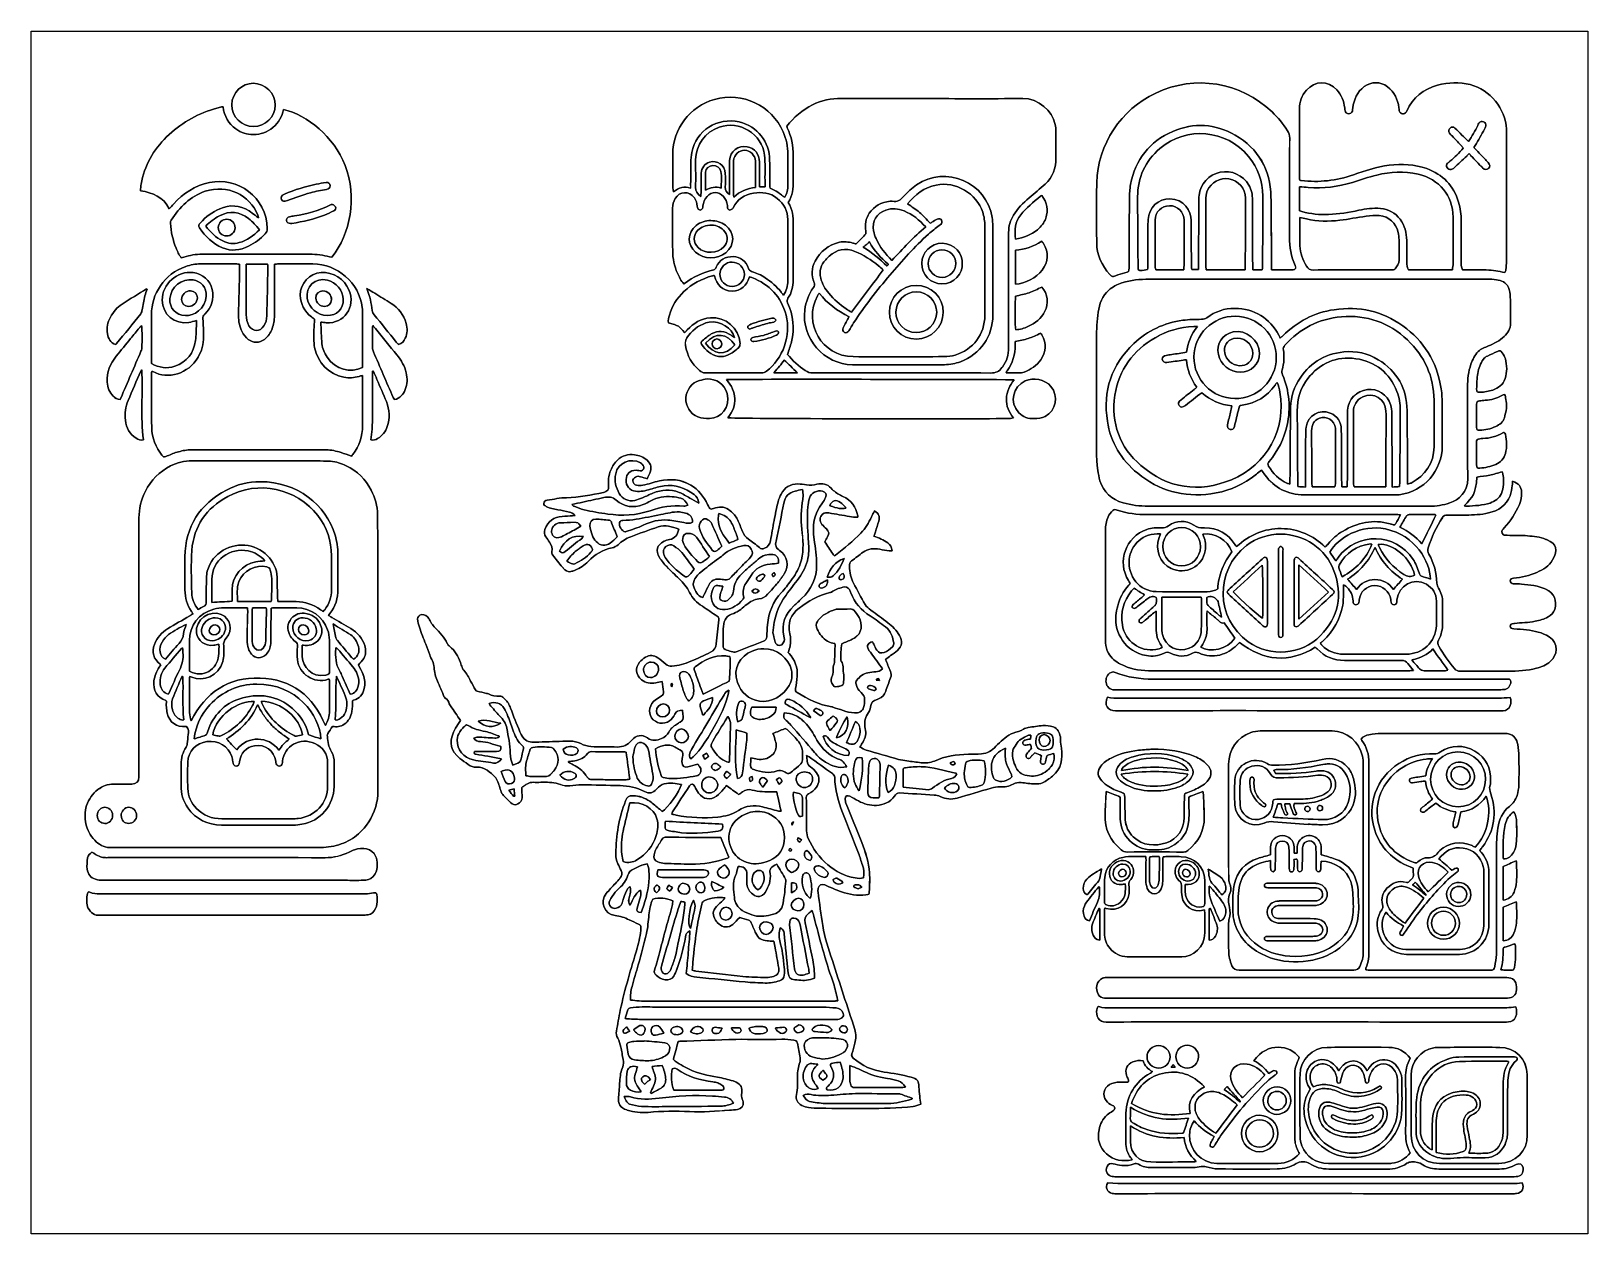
# Model space of a CAD drawing. Extents: x 0 to 300, y 0 to 232.
import ezdxf

# ---------------------------------------------------------------- set-up
doc = ezdxf.new("R2010")
doc.units = 0
doc.layers.get('0').update_dxf_attribs({"linetype": 'CONTINUOUS'})

msp = doc.modelspace()

# ---------------------------------------------------------------- linework, layer by layer
at = {"color": 7}
for points in [[(0, 231.870004)], [(42.875374, 213.469844)], [(42.875374, 213.469844)], [(276.975244, 210.601804)], [(276.975244, 210.601804)], [(57.619512, 202.062072)], [(57.619512, 202.062072)], [(132.98556, 201.583874)], [(132.98556, 201.583874)], [(43.810878, 195.872833)], [(43.810878, 195.872833)], [(131.018826, 195.338402)], [(131.018826, 195.338402)], [(244.48457, 195.936078)], [(244.48457, 195.936078)], [(39.297048, 193.962619)], [(39.297048, 193.962619)], [(43.984729, 193.574709)], [(43.984729, 193.574709)], [(50.003551, 194.781364)], [(50.003551, 194.781364)], [(131.193536, 194.490181)], [(131.193536, 194.490181)], [(173.281071, 194.822001)], [(173.281071, 194.822001)], [(159.002396, 190.834303)], [(159.002396, 190.834303)], [(160.350135, 190.208582)], [(160.350135, 190.208582)], [(189.691317, 191.779966)], [(189.691317, 191.779966)], [(41.44908, 186.948053)], [(41.44908, 186.948053)], [(165.889471, 187.63802)], [(165.889471, 187.63802)], [(178.197406, 187.093144)], [(178.197406, 187.093144)], [(179.445413, 187.037054)], [(179.445413, 187.037054)], [(137.450884, 184.977313)], [(137.450884, 184.977313)], [(189.673431, 183.090851)], [(189.673431, 183.090851)], [(222.130051, 185.881052)], [(222.130051, 185.881052)], [(233.950344, 185.878476)], [(233.950344, 185.878476)], [(237.254515, 185.878619)], [(237.254515, 185.878619)], [(247.635637, 184.0368)], [(247.635637, 184.0368)], [(273.890284, 185.860733)], [(273.890284, 185.860733)], [(22.37126, 182.096967)], [(22.37126, 182.096967)], [(64.711058, 182.233758)], [(64.711058, 182.233758)], [(144.980277, 180.98847)], [(144.980277, 180.98847)], [(194.796669, 182.525084)], [(194.796669, 182.525084)], [(29.727947, 177.057864)], [(29.727947, 177.057864)], [(30.350376, 178.803099)], [(30.350376, 178.803099)], [(56.550507, 178.78507)], [(56.550507, 178.78507)], [(57.039293, 177.036114)], [(57.039293, 177.036114)], [(158.074619, 177.701327)], [(158.074619, 177.701327)], [(21.295673, 175.146361)], [(21.295673, 175.146361)], [(65.832719, 175.108157)], [(65.832719, 175.108157)], [(143.593762, 176.142105)], [(143.593762, 176.142105)], [(224.759422, 174.948615)], [(224.759422, 174.948615)], [(125.914762, 173.751404)], [(125.914762, 173.751404)], [(129.969568, 171.732872)], [(129.969568, 171.732872)], [(133.092447, 171.595938)], [(133.092447, 171.595938)], [(139.25736, 172.037076)], [(139.25736, 172.037076)], [(170.532366, 173.757557)], [(170.532366, 173.757557)], [(170.604052, 172.49796)], [(170.604052, 172.49796)], [(189.657691, 172.014611)], [(189.657691, 172.014611)], [(145.780135, 169.554369)], [(145.780135, 169.554369)], [(235.457339, 169.713339)], [(235.457339, 169.713339)], [(236.717365, 169.764278)], [(236.717365, 169.764278)], [(239.962727, 168.926216)], [(239.962727, 168.926216)], [(21.31456, 166.589316)], [(21.31456, 166.589316)], [(63.853965, 167.014428)], [(63.853965, 167.014428)], [(65.939319, 166.351362)], [(65.939319, 166.351362)], [(147.666167, 166.024121)], [(147.666167, 166.024121)], [(284.375573, 166.77862)], [(284.375573, 166.77862)], [(130.282643, 164.812458)], [(130.282643, 164.812458)], [(134.285508, 157.33243)], [(134.285508, 157.33243)], [(193.228576, 157.20637)], [(193.228576, 157.20637)], [(283.880777, 154.513612)], [(283.880777, 154.513612)], [(237.124448, 147.249216)], [(237.124448, 147.249216)], [(118.700446, 145.562504)], [(118.700446, 145.562504)], [(251.270625, 144.018449)], [(251.270625, 144.018449)], [(261.064946, 144.006573)], [(263.698466, 144.07225)], [(263.698466, 144.07225)], [(278.621034, 145.897471)], [(278.621034, 145.897471)], [(285.479062, 145.086023)], [(285.479062, 145.086023)], [(148.620845, 143.520506)], [(148.620845, 143.520506)], [(126.579402, 140.455291)], [(126.579402, 140.455291)], [(128.660319, 140.896715)], [(128.660319, 140.896715)], [(156.978714, 139.884373)], [(156.978714, 139.884373)], [(263.910951, 138.632217)], [(263.910951, 138.632217)], [(105.915459, 136.40721)], [(105.915459, 136.40721)], [(127.472982, 137.213936)], [(127.472982, 137.213936)], [(263.794049, 136.228494)], [(263.794049, 136.228494)], [(106.445025, 134.419156)], [(106.445025, 134.419156)], [(112.931026, 134.376659)], [(112.931026, 134.376659)], [(133.087725, 132.561884)], [(133.087725, 132.561884)], [(136.199872, 133.844661)], [(136.199872, 133.844661)], [(225.344363, 132.452851)], [(225.344363, 132.452851)], [(225.812687, 134.903077)], [(225.812687, 134.903077)], [(240.861601, 134.898928)], [(240.861601, 134.898928)], [(258.985459, 132.353263)], [(258.985459, 132.353263)], [(45.046436, 129.751937)], [(45.046436, 129.751937)], [(103.262479, 129.6668)], [(103.262479, 129.6668)], [(130.758408, 130.576262)], [(130.758408, 130.576262)], [(156.670218, 130.208814)], [(156.670218, 130.208814)], [(251.421725, 129.734623)], [(251.421725, 129.734623)], [(127.792495, 128.129614)], [(127.792495, 128.129614)], [(141.410107, 126.848124)], [(141.410107, 126.848124)], [(143.096677, 127.509187)], [(143.096677, 127.509187)], [(153.450039, 126.113801)], [(153.450039, 126.113801)], [(156.516256, 127.327037)], [(156.516256, 127.327037)], [(244.300989, 128.985132)], [(244.300989, 128.985132)], [(252.646408, 126.678709)], [(252.646408, 126.678709)], [(266.593264, 126.999225)], [(266.593264, 126.999225)], [(133.3211, 124.845619)], [(133.3211, 124.845619)], [(138.869594, 123.932722)], [(138.869594, 123.932722)], [(231.637196, 123.770461)], [(231.637196, 123.770461)], [(32.198491, 120.355827)], [(32.198491, 120.355827)], [(42.67963, 120.669189)], [(42.67963, 120.669189)], [(46.266398, 121.924064)], [(46.266398, 121.924064)], [(129.453023, 122.702601)], [(129.453023, 122.702601)], [(217.920425, 122.777865)], [(217.920425, 122.777865)], [(226.558744, 122.695161)], [(226.558744, 122.695161)], [(31.197166, 119.543951)], [(31.197166, 119.543951)], [(35.451436, 118.778577)], [(35.451436, 118.778577)], [(52.431598, 117.383476)], [(52.431598, 117.383476)], [(58.197584, 117.57507)], [(58.197584, 117.57507)], [(35.229078, 115.470257)], [(35.229078, 115.470257)], [(50.407915, 116.804832)], [(50.407915, 116.804832)], [(142.95688, 115.849295)], [(142.95688, 115.849295)], [(66.841484, 112.710104)], [(66.841627, 112.710104)], [(141.189753, 112.816847)], [(141.189753, 112.816847)], [(156.23466, 113.747344)], [(156.23466, 113.747344)], [(225.425922, 113.105454)], [(225.425922, 113.105454)], [(248.507753, 113.933643)], [(248.507753, 113.933643)], [(25.905657, 110.775708)], [(25.905657, 110.775708)], [(119.481703, 110.240276)], [(119.481703, 110.240276)], [(164.065824, 108.948198)], [(164.065824, 108.948198)], [(266.090456, 110.637915)], [(266.090456, 110.637915)], [(29.232865, 107.446068)], [(29.232865, 107.446068)], [(58.856501, 107.485131)], [(58.856501, 107.485131)], [(123.452517, 106.140826)], [(123.452517, 106.140826)], [(162.871475, 105.053506)], [(162.871475, 105.053506)], [(163.518659, 106.707595)], [(163.518659, 106.707595)], [(26.424348, 104.045171)], [(26.424348, 104.045171)], [(44.382798, 102.672678)], [(44.382798, 102.672678)], [(61.498034, 104.050179)], [(61.498034, 104.050179)], [(88.27638, 102.262304)], [(88.27638, 102.262304)], [(121.865536, 102.171014)], [(121.865536, 102.171014)], [(126.724349, 102.696717)], [(126.724349, 102.696717)], [(129.483786, 104.074074)], [(129.483786, 104.074074)], [(134.451775, 104.810687)], [(134.451775, 104.810687)], [(246.081566, 104.909275)], [(246.081566, 104.908988)], [(285.027908, 103.392979)], [(285.027908, 103.392979)], [(129.412672, 100.081225)], [(129.412672, 100.081225)], [(134.248162, 99.728372)], [(134.248162, 99.728372)], [(138.864585, 101.512527)], [(138.864585, 101.512527)], [(150.257763, 99.521182)], [(150.257763, 99.521182)], [(150.793053, 100.84202)], [(150.793053, 100.84202)], [(157.239132, 99.670994)], [(157.239132, 99.670994)], [(30.81498, 98.898037)], [(30.81498, 98.898037)], [(34.987547, 96.205421)], [(34.987547, 96.205421)], [(90.503247, 98.463195)], [(90.503247, 98.463195)], [(135.887083, 97.15967)], [(135.887083, 97.15967)], [(136.183846, 98.695711)], [(136.183846, 98.695711)], [(153.957427, 97.015438)], [(153.957427, 97.015438)], [(158.834555, 98.759385)], [(158.834555, 98.759385)], [(47.741055, 93.27986)], [(47.741055, 93.27986)], [(55.821764, 95.449921)], [(55.821764, 95.449921)], [(102.539316, 93.431103)], [(102.539316, 93.431103)], [(126.660103, 95.879468)], [(126.660103, 95.879468)], [(152.665492, 95.976482)], [(152.665492, 95.976482)], [(187.741467, 93.61497)], [(187.741467, 93.61497)], [(193.624642, 95.045413)], [(193.624642, 95.045413)], [(196.386082, 95.120677)], [(196.386082, 95.120677)], [(216.044122, 93.439688)], [(216.044122, 93.439688)], [(85.427227, 92.982381)], [(103.555664, 91.052707)], [(103.555664, 91.052707)], [(115.950882, 91.955015)], [(115.950882, 91.955015)], [(128.458566, 90.550328)], [(128.458566, 90.550328)], [(129.839215, 91.526755)], [(129.839215, 91.526755)], [(132.921028, 90.021906)], [(132.921028, 90.021906)], [(138.700321, 91.78374)], [(138.700321, 91.78374)], [(157.169878, 90.044514)], [(157.169878, 90.044514)], [(165.214529, 90.36088)], [(165.214529, 90.36088)], [(177.116095, 90.828918)], [(177.116095, 90.828918)], [(183.686804, 91.189784)], [(183.686804, 91.189784)], [(194.706381, 92.166355)], [(194.706381, 92.166355)], [(90.574505, 89.114733)], [(90.574505, 89.114733)], [(95.363348, 88.331045)], [(95.363348, 88.331045)], [(101.910018, 88.45596)], [(101.910018, 88.45596)], [(134.046981, 87.786025)], [(134.046981, 87.786025)], [(138.924968, 88.171073)], [(138.924968, 88.171073)], [(141.892025, 87.414571)], [(141.892025, 87.414571)], [(143.607069, 87.51559)], [(143.607069, 87.51559)], [(149.007181, 89.061505)], [(149.007181, 89.061505)], [(222.895997, 88.618793)], [(222.895997, 88.618793)], [(222.981277, 89.316773)], [(222.981277, 89.316773)], [(272.777351, 88.567568)], [(272.777351, 88.567568)], [(93.001979, 84.323744)], [(93.001979, 84.323744)], [(129.223797, 86.544028)], [(129.223797, 86.544028)], [(133.997187, 86.42455)], [(133.997187, 86.42455)], [(156.81588, 85.990853)], [(156.81588, 85.990853)], [(159.585334, 85.432527)], [(159.585334, 85.432527)], [(163.354538, 84.041576)], [(163.354538, 84.041576)], [(168.022902, 86.129218)], [(168.022902, 86.129218)], [(176.038935, 85.96753)], [(176.038935, 85.96753)], [(216.35505, 85.403766)], [(216.35505, 85.403766)], [(234.856087, 86.88429)], [(234.856087, 86.88429)], [(275.630367, 86.570213)], [(275.630367, 86.570213)], [(115.359646, 83.073161)], [(115.359646, 83.073161)], [(242.725312, 83.779726)], [(242.725312, 83.779726)], [(246.464611, 81.917446)], [(246.464611, 81.917446)], [(248.892086, 82.069404)], [(248.892086, 82.069404)], [(274.976316, 82.330968)], [(274.976316, 82.330968)], [(285.748209, 81.380153)], [(285.748209, 81.380153)], [(15.706685, 80.665862)], [(15.706685, 80.665862)], [(18.813252, 79.11222)], [(18.813252, 79.11222)], [(43.657059, 80.014242)], [(43.657059, 80.014242)], [(122.234844, 79.537046)], [(122.234844, 79.537046)], [(146.901795, 79.409842)], [(146.901795, 79.409842)], [(148.647603, 80.526495)], [(148.647603, 80.526495)], [(132.882967, 76.394278)], [(132.882967, 76.394278)], [(148.490064, 75.967592)], [(148.490064, 75.967592)], [(11.716984, 73.565015)], [(11.716984, 73.565015)], [(146.292387, 74.324522)], [(146.292387, 74.324522)], [(149.485235, 73.911572)], [(149.485235, 73.911572)], [(215.603556, 72.677588)], [(215.603556, 72.677588)], [(256.728258, 72.531209)], [(256.728258, 72.531209)], [(120.781793, 70.163116)], [(120.781793, 70.163116)], [(133.694844, 71.173598)], [(133.694844, 71.173598)], [(139.718959, 71.31969)], [(139.718959, 71.31969)], [(143.70723, 71.253297)], [(143.70723, 71.253297)], [(147.922437, 71.151991)], [(147.922437, 71.151991)], [(151.598348, 70.953816)], [(151.598348, 70.953816)], [(206.285286, 70.366013)], [(206.285286, 70.366013)], [(211.022475, 69.595775)], [(211.022475, 69.595775)], [(211.807309, 69.865208)], [(211.807309, 69.865208)], [(222.546578, 71.280484)], [(222.546578, 71.280484)], [(238.870399, 71.956571)], [(238.870399, 71.956571)], [(117.43069, 66.27057)], [(117.43069, 66.27057)], [(123.612917, 66.753776)], [(123.612917, 66.753776)], [(129.855098, 66.720151)], [(129.855098, 66.720151)], [(131.152327, 67.94326)], [(131.152327, 67.94326)], [(140.039045, 66.301907)], [(140.039045, 66.301907)], [(156.422534, 67.663095)], [(156.422534, 67.663095)], [(160.076409, 66.825606)], [(160.076409, 66.825606)], [(160.438706, 68.663132)], [(160.438706, 68.663132)], [(205.881208, 66.865241)], [(205.881208, 66.865241)], [(222.643734, 68.815234)], [(222.643734, 68.815234)], [(120.492471, 65.732849)], [(120.492471, 65.732849)], [(125.224509, 64.097075)], [(125.224509, 64.097075)], [(125.825189, 65.507486)], [(125.825189, 65.507486)], [(127.616212, 64.335745)], [(127.616212, 64.335745)], [(146.537066, 65.76304)], [(146.537066, 65.76304)], [(148.935208, 63.493104)], [(148.935208, 63.493104)], [(150.128556, 64.73968)], [(150.128556, 64.73968)], [(229.463129, 65.375417)], [(229.463129, 65.375417)], [(268.800385, 65.23004)], [(268.800385, 65.23004)], [(269.249822, 65.9512)], [(269.249822, 65.9512)], [(272.78193, 65.500332)], [(272.78193, 65.500332)], [(275.138291, 63.875576)], [(275.138291, 63.875576)], [(283.681028, 64.332025)], [(283.681028, 64.332025)], [(133.873703, 60.484552)], [(133.873703, 60.484552)], [(136.559593, 61.022417)], [(136.559593, 61.022417)], [(205.956472, 62.680369)], [(205.956472, 62.680369)], [(227.249283, 62.730735)], [(227.249283, 62.730735)], [(229.076793, 60.289238)], [(229.076793, 60.289238)], [(142.998948, 59.092456)], [(142.998948, 59.092456)], [(264.76976, 59.913491)], [(264.76976, 59.913491)], [(269.091996, 59.870851)], [(269.091996, 59.870851)], [(269.88055, 59.898324)], [(269.88055, 59.898324)], [(283.690471, 56.48927)], [(283.690471, 56.48927)], [(149.928233, 50.250524)], [(149.928233, 50.250524)], [(257.183561, 50.89413)], [(257.183561, 50.89413)], [(283.208697, 50.915021)], [(283.208697, 50.915021)], [(114.503555, 41.513761)], [(114.503555, 41.513761)], [(114.714895, 39.939658)], [(114.714895, 39.939658)], [(116.087674, 39.345417)], [(116.087674, 39.345417)], [(133.17744, 39.634024)], [(133.17744, 39.634024)], [(138.375227, 39.671942)], [(138.375227, 39.671942)], [(143.492599, 39.718874)], [(143.492599, 39.718874)], [(147.954488, 40.329141)], [(147.954488, 40.329141)], [(154.334032, 39.35901)], [(154.334032, 39.35901)], [(156.583221, 40.124956)], [(156.583221, 40.124956)], [(118.14212, 37.215134)], [(118.14212, 37.215134)], [(121.959115, 38.713257)], [(121.959115, 38.713257)], [(124.606372, 38.392169)], [(124.606372, 38.392169)], [(127.095804, 38.975965)], [(127.095804, 38.975965)], [(152.496649, 33.702772)], [(152.496649, 33.702772)], [(155.901982, 33.071471)], [(155.901982, 33.071471)], [(214.290874, 33.344481)], [(214.290874, 33.344481)], [(220.61533, 34.171382)], [(220.61533, 34.171382)], [(116.843317, 32.21352)], [(116.843317, 32.21352)], [(152.636016, 31.546161)], [(152.636016, 31.546161)], [(157.756822, 32.431298)], [(157.756822, 32.431298)], [(217.306581, 31.966122)], [(217.306581, 31.966122)], [(220.098642, 32.678839)], [(220.098642, 32.678839)], [(237.775638, 30.618956)], [(237.775638, 30.618956)], [(119.340189, 29.747125)], [(119.340189, 29.747125)], [(119.346199, 27.203177)], [(119.346199, 27.203177)], [(123.847008, 27.725446)], [(123.847008, 27.725446)], [(151.683055, 28.048823)], [(151.683055, 28.048823)], [(226.108449, 28.341722)], [(226.108449, 28.341722)], [(246.505391, 27.933637)], [(246.505391, 27.933637)], [(247.145277, 28.318399)], [(247.145277, 28.318399)], [(114.259734, 26.464132)], [(114.259734, 26.464132)], [(148.804283, 26.696934)], [(148.804283, 26.696934)], [(232.932422, 25.422743)], [(232.932422, 25.422743)], [(241.879666, 25.661269)], [(241.879666, 25.661269)], [(242.74005, 25.672716)], [(242.74005, 25.672716)], [(223.029068, 22.30802)], [(223.029068, 22.30802)], [(236.763153, 21.986217)], [(236.763153, 21.986217)], [(222.185712, 18.565859)], [(222.185712, 18.565859)], [(228.306412, 19.388897)], [(228.306412, 19.388897)], [(240.25763, 19.382315)], [(240.25763, 19.382315)], [(254.536591, 19.46688)], [(254.536591, 19.46688)], [(254.660647, 18.657006)], [(254.660647, 18.657006)], [(244.405442, 15.50136)], [(244.405442, 15.50136)]]:
    msp.add_lwpolyline(points, close=True, dxfattribs=at)
for points in [[(139.575014, 201.751858), (139.5753, 201.751858)], [(139.575586, 201.751858), (139.5753, 201.751858)], [(140.380738, 201.830843), (140.38131, 201.830843)], [(140.381882, 201.830843), (140.38131, 201.830843)], [(123.77389, 200.872015), (123.774463, 200.872015)], [(123.775035, 200.872015), (123.774463, 200.872015)], [(239.025792, 185.83741), (239.026364, 185.83741)], [(239.025792, 185.83741), (239.026364, 185.83741)], [(284.019572, 185.315428), (284.020001, 185.315428)], [(284.02043, 185.315428), (284.020001, 185.315428)], [(283.937869, 161.819073), (283.938298, 161.819073)], [(283.938728, 161.819073), (283.938298, 161.819073)], [(261.065232, 144.006573), (261.064946, 144.006573)], [(265.265701, 144.51253), (265.265987, 144.51253)], [(265.266559, 144.51253), (265.265987, 144.51253)], [(212.544208, 124.463433), (212.544494, 124.463433)], [(212.54478, 124.463433), (212.544494, 124.463433)], [(238.238669, 123.716088), (238.239241, 123.716088)], [(238.23967, 123.716088), (238.239098, 123.716088)], [(241.243071, 123.745993), (241.243501, 123.745993)], [(241.243787, 123.745993), (241.243358, 123.745993)], [(243.383943, 123.764022), (243.384515, 123.764022)], [(243.384801, 123.764022), (243.384372, 123.764022)], [(85.427227, 92.982095), (85.427227, 92.982381)], [(223.106765, 84.212708), (223.107051, 84.212708)], [(223.107766, 84.212708), (223.107051, 84.212708)], [(270.081015, 83.792604), (270.081302, 83.792604)], [(270.081588, 83.792604), (270.081302, 83.792604)], [(239.374781, 80.304423), (239.374781, 80.303708)], [(239.374781, 80.302992), (239.374781, 80.303708)], [(246.111185, 78.915475), (246.111901, 78.915475)], [(246.112616, 78.915475), (246.111901, 78.915475)], [(218.139921, 72.676586), (218.140207, 72.676586)], [(218.140493, 72.676586), (218.140207, 72.676586)], [(238.833912, 73.071077), (238.834198, 73.071077)], [(238.834484, 73.071077), (238.834198, 73.071077)], [(266.355739, 70.488067), (266.356025, 70.488353)], [(266.356312, 70.488639), (266.356025, 70.488353)], [(242.924489, 66.737035), (242.924489, 66.736033)], [(242.924489, 66.736463), (242.924489, 66.736033)], [(38.69694, 61.440232), (38.69694, 61.440089)], [(38.69694, 61.440089), (38.69694, 61.438658)], [(38.69694, 61.439946), (38.69694, 61.440089)], [(144.359135, 59.028496), (144.359135, 59.027924)], [(144.359135, 59.027352), (144.359135, 59.027924)], [(264.473284, 59.352589), (264.47357, 59.352589)], [(264.473856, 59.352589), (264.47357, 59.352589)], [(245.741734, 45.445512), (245.741734, 45.44637)], [(245.741734, 45.445368), (245.741734, 45.445941)], [(205.546384, 43.798434), (205.546384, 43.798005)], [(205.546384, 43.797576), (205.546384, 43.798005)], [(134.996079, 39.744344), (134.996079, 39.743915)], [(134.996079, 39.743628), (134.996079, 39.743915)], [(265.772802, 33.876193), (265.773088, 33.875621)], [(265.773374, 33.875049), (265.773088, 33.875621)], [(288.320631, 24.726051), (288.3192, 24.726051)], [(288.320488, 24.725908), (288.320631, 24.726051)], [(288.320774, 24.726194), (288.320631, 24.726051)], [(254.859109, 21.156168), (254.859109, 21.156024), (254.859109, 21.156024)], [(266.864271, 22.507626), (266.864987, 22.507626)], [(266.865702, 22.507913), (266.864987, 22.507626)], [(270.782429, 15.707692), (270.782572, 15.707692)], [(270.782715, 15.707692), (270.782572, 15.707692)], [(277.048505, 15.531981), (277.048934, 15.531981)], [(277.049364, 15.531981), (277.048934, 15.531981)], [(207.464182, 9.842403), (207.464182, 9.842117)], [(207.464182, 9.841831), (207.464182, 9.842117)], [(247.365059, 11.014431), (247.365059, 11.015146)], [(247.365059, 11.015003), (247.365059, 11.01486)]]:
    msp.add_lwpolyline(points, dxfattribs=at)
for points in [[(0, 231.870004), (100.000805, 231.870004), (200.001611, 231.870004), (300.002416, 231.870004)], [(0, 0.000005), (0, 77.290004), (0, 154.580004), (0, 231.870004)], [(300.002416, 231.870004), (300.002416, 154.580004), (300.002416, 77.290004), (300.002416, 0.000005)], [(216.712912, 219.928516), (224.28194, 223.49983), (233.121726, 222.07511), (239.131533, 216.308123)], [(239.132392, 216.308266), (233.122585, 222.075254), (224.282942, 223.499973), (216.71377, 219.928659)], [(245.753181, 220.474966), (247.402404, 222.368725), (249.951074, 222.391333), (251.643081, 220.539498)], [(251.643796, 220.539498), (249.95179, 222.39119), (247.40312, 222.368725), (245.753896, 220.474966)], [(256.92257, 221.169798), (258.296637, 222.181281), (260.027134, 222.171551), (261.39562, 221.151196)], [(261.396336, 221.151196), (260.027993, 222.171551), (258.297352, 222.181281), (256.923286, 221.169798)], [(271.035693, 221.422633), (273.11332, 222.003424), (275.222426, 222.114889), (277.34212, 221.562715)], [(277.342835, 221.562715), (275.223141, 222.114889), (273.113892, 222.003567), (271.036409, 221.422633)], [(42.808123, 221.806106), (40.700019, 221.804962), (38.703236, 220.152018), (38.66217, 217.638118)], [(38.662313, 217.638118), (38.703379, 220.152018), (40.700019, 221.804962), (42.808266, 221.806106)], [(47.025905, 217.627387), (47.036494, 219.910487), (45.11426, 221.807251), (42.808123, 221.806106)], [(42.808266, 221.806106), (45.114403, 221.807251), (47.036637, 219.910487), (47.026048, 217.627387)], [(131.698205, 218.69954), (137.061686, 220.233148), (142.714347, 217.55942), (144.928622, 212.440189)], [(144.929195, 212.440189), (142.71492, 217.55942), (137.062259, 220.233148), (131.698777, 218.69954)], [(205.364091, 202.63485), (205.549961, 210.0223), (210.029021, 216.775016), (216.712912, 219.928516)], [(216.71377, 219.928659), (210.029736, 216.775159), (205.550677, 210.022444), (205.364949, 202.634993)], [(244.418034, 216.880901), (244.424616, 218.222344), (244.859744, 219.448887), (245.753181, 220.474966)], [(245.753896, 220.474966), (244.86046, 219.448887), (244.425331, 218.222201), (244.418749, 216.880901)], [(251.643081, 220.539498), (252.542813, 219.554772), (252.970644, 218.366432), (253.138342, 217.066628)], [(253.139058, 217.066628), (252.971359, 218.366432), (252.543529, 219.554915), (251.643796, 220.539498)], [(254.700426, 217.065913), (254.915772, 218.718284), (255.541922, 220.153449), (256.92257, 221.169798)], [(256.923286, 221.169798), (255.542637, 220.153449), (254.916487, 218.718427), (254.701141, 217.065913)], [(261.39562, 221.151196), (262.749082, 220.142145), (263.363499, 218.726297), (263.584426, 217.101398)], [(263.585141, 217.101398), (263.364214, 218.726154), (262.749798, 220.142002), (261.396336, 221.151196)], [(265.089846, 216.44892), (266.24499, 219.095319), (268.322759, 220.66427), (271.035693, 221.422633)], [(271.036409, 221.422633), (268.323475, 220.66427), (266.245848, 219.095319), (265.090562, 216.44892)], [(277.34212, 221.562715), (281.182152, 220.562392), (284.132897, 216.934129), (284.303028, 212.972616)], [(284.303743, 212.972616), (284.133612, 216.934129), (281.182724, 220.562249), (277.342835, 221.562715)], [(36.465781, 217.213149), (32.979175, 216.307264), (29.823243, 214.749473), (27.099434, 212.376658)], [(27.099434, 212.376658), (29.823243, 214.749473), (32.979175, 216.307407), (36.465781, 217.213149)], [(36.976316, 217.276823), (36.771845, 217.252355), (36.613877, 217.251497), (36.465781, 217.213149)], [(36.465781, 217.213149), (36.613877, 217.25164), (36.771845, 217.252355), (36.976316, 217.276823)], [(39.470184, 213.004668), (38.011266, 214.048632), (37.224, 215.490808), (36.976316, 217.276823)], [(36.976316, 217.276823), (37.224, 215.490808), (38.011266, 214.048632), (39.470184, 213.004668)], [(38.66217, 217.638118), (38.624395, 215.32683), (40.552066, 213.465838), (42.875374, 213.469844)], [(42.875374, 213.469844), (40.55221, 213.465981), (38.624538, 215.32683), (38.662313, 217.638118)], [(42.875374, 213.469844), (45.159046, 213.473708), (47.015317, 215.333126), (47.025905, 217.627387)], [(47.026048, 217.627387), (47.015174, 215.333126), (45.159046, 213.473708), (42.875374, 213.469844)], [(48.64551, 216.783458), (48.357761, 215.400091), (47.71673, 214.214899), (46.610523, 213.307297)], [(46.610523, 213.307297), (47.71673, 214.214899), (48.357761, 215.400091), (48.64551, 216.783458)], [(60.510303, 205.981088), (58.337237, 211.569073), (53.240756, 215.620445), (48.64551, 216.783458)], [(48.64551, 216.783458), (53.240756, 215.620445), (58.337237, 211.569073), (60.510303, 205.981088)], [(123.641678, 208.114948), (123.670581, 213.043874), (126.945562, 217.340783), (131.698205, 218.69954)], [(131.698777, 218.69954), (126.946134, 217.34064), (123.671011, 213.043874), (123.64225, 208.114948)], [(145.613724, 213.538383), (147.001384, 215.237544), (148.579493, 216.701183), (150.580854, 217.665162)], [(150.580997, 217.665019), (148.579636, 216.70104), (147.001527, 215.237258), (145.613867, 213.53824)], [(150.580854, 217.665162), (152.323514, 218.504655), (154.166763, 218.891563), (156.093004, 218.890132)], [(156.093147, 218.889989), (154.166763, 218.891563), (152.323514, 218.504655), (150.580997, 217.665019)], [(156.093004, 218.890132), (161.426723, 218.885696), (166.760729, 218.868669), (172.094449, 218.864662)], [(172.094592, 218.864519), (166.760872, 218.868526), (161.426867, 218.885553), (156.093147, 218.889989)], [(172.094449, 218.864662), (178.435789, 218.85994), (184.77856, 218.789828), (191.11804, 218.895998)], [(191.118183, 218.895855), (184.77856, 218.789684), (178.435932, 218.859797), (172.094592, 218.864519)], [(191.11804, 218.895998), (194.118293, 218.946365), (196.794739, 216.346327), (197.306133, 214.058934)], [(197.306276, 214.058791), (196.794883, 216.346184), (194.118436, 218.946079), (191.118183, 218.895855)], [(239.131533, 216.308123), (240.275086, 215.210787), (241.266681, 213.985817), (242.141659, 212.662403)], [(242.142518, 212.662546), (241.267539, 213.98596), (240.275945, 215.21093), (239.132392, 216.308266)], [(244.419465, 203.558621), (244.41274, 207.999476), (244.396285, 212.440189), (244.418034, 216.880901)], [(244.418749, 216.880901), (244.396571, 212.440189), (244.413026, 207.999476), (244.42018, 203.558621)], [(253.138342, 217.066628), (253.161665, 216.885193), (253.158088, 216.698178), (253.200871, 216.521895)], [(253.201587, 216.521895), (253.158804, 216.698035), (253.162524, 216.885193), (253.139058, 217.066628)], [(253.200871, 216.521895), (253.284148, 216.179058), (253.557874, 215.959276), (253.883684, 215.942964)], [(253.884399, 215.942964), (253.558589, 215.959419), (253.284864, 216.179058), (253.201587, 216.521895)], [(253.883684, 215.942964), (254.200908, 215.926938), (254.512409, 216.126545), (254.616147, 216.457792)], [(254.616863, 216.457792), (254.512981, 216.126688), (254.201623, 215.927081), (253.884399, 215.942964)], [(254.616147, 216.457792), (254.67653, 216.650244), (254.673954, 216.862586), (254.700426, 217.065913)], [(254.701141, 217.065913), (254.67467, 216.862586), (254.677245, 216.650387), (254.616863, 216.457792)], [(263.584426, 217.101398), (263.612042, 216.897642), (263.623202, 216.690452), (263.666844, 216.49013)], [(263.667559, 216.49013), (263.623918, 216.690452), (263.612757, 216.897642), (263.585141, 217.101398)], [(263.666844, 216.49013), (263.738101, 216.162317), (263.965038, 215.97988), (264.286698, 215.931088)], [(264.287413, 215.931088), (263.965753, 215.97988), (263.738817, 216.162317), (263.667559, 216.49013)], [(264.286698, 215.931088), (264.589041, 215.8853), (264.815978, 216.03268), (264.989972, 216.269203)], [(264.990687, 216.269203), (264.816693, 216.03268), (264.589757, 215.8853), (264.287413, 215.931088)], [(264.989972, 216.269203), (265.030322, 216.324005), (265.062517, 216.386391), (265.089846, 216.44892)], [(265.090562, 216.44892), (265.063232, 216.386391), (265.031038, 216.324005), (264.990687, 216.269203)], [(42.81542, 211.944677), (41.592454, 211.946681), (40.472653, 212.287371), (39.470184, 213.004668)], [(39.470184, 213.004668), (40.472653, 212.287228), (41.592454, 211.946538), (42.81542, 211.944677)], [(46.610523, 213.307297), (45.507034, 212.401841), (44.241141, 211.942245), (42.81542, 211.944677)], [(42.81542, 211.944677), (44.241141, 211.942245), (45.507034, 212.401984), (46.610523, 213.307297)], [(136.460291, 214.354696), (132.248232, 215.34629), (128.154792, 212.688731), (127.312581, 208.480249)], [(127.313153, 208.480249), (128.155365, 212.688874), (132.248804, 215.34629), (136.460863, 214.354696)], [(132.609098, 213.355231), (129.8654, 212.406277), (128.089974, 209.97036), (128.055347, 207.056388)], [(128.055919, 207.056531), (128.090403, 209.970503), (129.865972, 212.40642), (132.60967, 213.355374)], [(141.328691, 207.962274), (140.858935, 212.076461), (136.525109, 214.709838), (132.609098, 213.355231)], [(132.60967, 213.355374), (136.525682, 214.709838), (140.859508, 212.076461), (141.329263, 207.962417)], [(142.324006, 206.938341), (142.293957, 210.567463), (140.004275, 213.520354), (136.460291, 214.354696)], [(136.460863, 214.354696), (140.004991, 213.520211), (142.294673, 210.567463), (142.324578, 206.938341)], [(145.719609, 213.251064), (145.681691, 213.331765), (145.657223, 213.419048), (145.613724, 213.538383)], [(145.613867, 213.53824), (145.657509, 213.418905), (145.681977, 213.331765), (145.719752, 213.250921)], [(146.870745, 207.8634), (146.895786, 209.750149), (146.521613, 211.544319), (145.719609, 213.251064)], [(145.719752, 213.250921), (146.521613, 211.544176), (146.895929, 209.750005), (146.870889, 207.863257)], [(197.306133, 214.058934), (197.434769, 213.483294), (197.482131, 212.880325), (197.491288, 212.288802)], [(197.491431, 212.288659), (197.482417, 212.880182), (197.434912, 213.483151), (197.306276, 214.058791)], [(217.533946, 209.258501), (222.635578, 213.605491), (230.3693, 212.89864), (234.612266, 207.713874)], [(234.612409, 207.713588), (230.369443, 212.898354), (222.635721, 213.605205), (217.534089, 209.258215)], [(232.02811, 211.816471), (228.188078, 214.041192), (224.092206, 214.26913), (220.012074, 212.523751)], [(220.012932, 212.523895), (224.093065, 214.26913), (228.188937, 214.041192), (232.028969, 211.816614)], [(273.438843, 213.193114), (273.147089, 212.93756), (273.094146, 212.539348), (273.323515, 212.201805)], [(273.323658, 212.201662), (273.094146, 212.539205), (273.147232, 212.93756), (273.438987, 213.19297)], [(274.379642, 213.190538), (274.098762, 213.450671), (273.69869, 213.420622), (273.438843, 213.193114)], [(273.438987, 213.19297), (273.698833, 213.420479), (274.098905, 213.450527), (274.379785, 213.190395)], [(275.729241, 211.823769), (275.277228, 212.277355), (274.848968, 212.755982), (274.379642, 213.190538)], [(274.379785, 213.190395), (274.848968, 212.755696), (275.277228, 212.277212), (275.729384, 211.823626)], [(278.794742, 213.68333), (278.28578, 212.610462), (277.69898, 211.584956), (276.975244, 210.601804)], [(276.975244, 210.601804), (277.69898, 211.584956), (278.28578, 212.610462), (278.794885, 213.683187)], [(279.007799, 214.111734), (278.917367, 213.982526), (278.863137, 213.827562), (278.794742, 213.68333)], [(278.794885, 213.683187), (278.863424, 213.827419), (278.91751, 213.982383), (279.007942, 214.11159)], [(279.910679, 214.387892), (279.586157, 214.531838), (279.231873, 214.43182), (279.007799, 214.111734)], [(279.007942, 214.11159), (279.231873, 214.431534), (279.5863, 214.531695), (279.910822, 214.387749)], [(280.327778, 213.541102), (280.415491, 213.910553), (280.239207, 214.241943), (279.910679, 214.387892)], [(279.910822, 214.387749), (280.23935, 214.2418), (280.415634, 213.91041), (280.327921, 213.540959)], [(280.101271, 212.969325), (280.201861, 213.146181), (280.280846, 213.343355), (280.327778, 213.541102)], [(280.327921, 213.540959), (280.280989, 213.343212), (280.202005, 213.146038), (280.101414, 212.969182)], [(27.099434, 212.376658), (24.380777, 210.008278), (22.37684, 207.163704), (21.464802, 203.627732)], [(21.464802, 203.627732), (22.37684, 207.163561), (24.380777, 210.008278), (27.099434, 212.376658)], [(144.928622, 212.440189), (145.526298, 211.058395), (145.844095, 209.616219), (145.84481, 208.107793)], [(145.845382, 208.107793), (145.845382, 209.616219), (145.526727, 211.058395), (144.929195, 212.440189)], [(197.491288, 212.288802), (197.515756, 210.686654), (197.492719, 209.083791), (197.501304, 207.481357)], [(197.501447, 207.481214), (197.492433, 209.083648), (197.515899, 210.686368), (197.491431, 212.288659)], [(220.012074, 212.523751), (215.498816, 210.593075), (212.79318, 207.111477), (211.877994, 202.282426)], [(211.878852, 202.282569), (212.794038, 207.11162), (215.499675, 210.593219), (220.012932, 212.523895)], [(238.932785, 199.941376), (238.838633, 205.168066), (236.545231, 209.199406), (232.02811, 211.816471)], [(232.028969, 211.816614), (236.54609, 209.199549), (238.839492, 205.168352), (238.933643, 199.941519)], [(242.141659, 212.662403), (242.433414, 212.220979), (242.53844, 211.768966), (242.537438, 211.244981)], [(242.538297, 211.245124), (242.539728, 211.769109), (242.434273, 212.220979), (242.142518, 212.662546)], [(242.537438, 211.244981), (242.523988, 204.881749), (242.541445, 198.518373), (242.514544, 192.155141)], [(242.515403, 192.155284), (242.542303, 198.518516), (242.524847, 204.881892), (242.538297, 211.245124)], [(273.323515, 212.201805), (273.412515, 212.070737), (273.532566, 211.960131), (273.642743, 211.844373)], [(273.642886, 211.84423), (273.532566, 211.959988), (273.412658, 212.070594), (273.323658, 212.201662)], [(273.642743, 211.844373), (274.28964, 211.164709), (274.939542, 210.488049), (275.58458, 209.806525)], [(275.584723, 209.806382), (274.939685, 210.487906), (274.289783, 211.164709), (273.642886, 211.84423)], [(276.975244, 210.601804), (276.537111, 211.030779), (276.12874, 211.422838), (275.729241, 211.823769)], [(275.729384, 211.823626), (276.12874, 211.422838), (276.537254, 211.030779), (276.975244, 210.601804)], [(278.28807, 209.822551), (278.894617, 210.870235), (279.50288, 211.916919), (280.101271, 212.969325)], [(280.101414, 212.969182), (279.503023, 211.916775), (278.89476, 210.870092), (278.288213, 209.822408)], [(284.303028, 212.972616), (284.314761, 212.698318), (284.320771, 212.423447), (284.321057, 212.148863)], [(284.321772, 212.148863), (284.321772, 212.423447), (284.315476, 212.698175), (284.303743, 212.972616)], [(284.321057, 212.148863), (284.329213, 203.954114), (284.339086, 195.759365), (284.337083, 187.564759)], [(284.337798, 187.564759), (284.339801, 195.759508), (284.329785, 203.954257), (284.321772, 212.148863)], [(123.645112, 202.278992), (123.632663, 204.224263), (123.630231, 206.169677), (123.641678, 208.114948)], [(123.64225, 208.114948), (123.630803, 206.169677), (123.633236, 204.224263), (123.645684, 202.278992)], [(127.312581, 208.480249), (127.183373, 207.83464), (127.151035, 207.16399), (127.133006, 206.503213)], [(127.133579, 206.503213), (127.151608, 207.16399), (127.184088, 207.83464), (127.313153, 208.480249)], [(128.055347, 207.056388), (128.034456, 205.294984), (128.105856, 203.531577), (128.044329, 201.772177)], [(128.044901, 201.77232), (128.106429, 203.531577), (128.035171, 205.295128), (128.055919, 207.056531)], [(130.748391, 206.620402), (132.266833, 207.072986), (133.707149, 206.048625), (133.765815, 204.449911)], [(133.766387, 204.450054), (133.707722, 206.048768), (132.267406, 207.073273), (130.748964, 206.620545)], [(134.595149, 206.91559), (134.638933, 208.672702), (136.294596, 209.931583), (138.01708, 209.583023)], [(138.017652, 209.583166), (136.295168, 209.931726), (134.639506, 208.672845), (134.595721, 206.915734)], [(135.356802, 206.890693), (135.465978, 208.053277), (136.381307, 208.908939), (137.490662, 208.889479)], [(137.490948, 208.889479), (136.381736, 208.908939), (135.466407, 208.053277), (135.357088, 206.890693)], [(137.490662, 208.889479), (138.601591, 208.870019), (139.506332, 207.986312), (139.56328, 206.825732)], [(139.563567, 206.825732), (139.506618, 207.986312), (138.601877, 208.870019), (137.490948, 208.889479)], [(138.01708, 209.583023), (139.421195, 209.298851), (140.347542, 208.149146), (140.371008, 206.614535)], [(140.37158, 206.614678), (140.348114, 208.149289), (139.421767, 209.298995), (138.017652, 209.583166)], [(141.427564, 203.098023), (141.405099, 204.720346), (141.511842, 206.35798), (141.328691, 207.962274)], [(141.329263, 207.962417), (141.512415, 206.358123), (141.405672, 204.720632), (141.428136, 203.098166)], [(145.84481, 208.107793), (145.846241, 206.162522), (145.847958, 204.217108), (145.843379, 202.271837)], [(145.843951, 202.271837), (145.847958, 204.217108), (145.845955, 206.162522), (145.845382, 208.107793)], [(146.876183, 203.056242), (146.834401, 204.657674), (146.849712, 206.261109), (146.870745, 207.8634)], [(146.870889, 207.863257), (146.849998, 206.260966), (146.834544, 204.657531), (146.876326, 203.056099)], [(197.501304, 207.481357), (197.512608, 205.481284), (196.879018, 203.739769), (195.392485, 202.374717)], [(195.392628, 202.374574), (196.879304, 203.739769), (197.512751, 205.481284), (197.501447, 207.481214)], [(213.237895, 199.902027), (213.246337, 203.664362), (214.667336, 206.815859), (217.533946, 209.258501)], [(217.534089, 209.258215), (214.66748, 206.815716), (213.246337, 203.664076), (213.238038, 199.90174)], [(234.612266, 207.713874), (236.429331, 205.493303), (237.368555, 202.932471), (237.36598, 200.054701)], [(237.366123, 200.054415), (237.368698, 202.932185), (236.429474, 205.493017), (234.612409, 207.713588)], [(275.985081, 209.328327), (275.21055, 208.36721), (274.360325, 207.543314), (273.433549, 206.794968)], [(273.433692, 206.794825), (274.360468, 207.543171), (275.210693, 208.367067), (275.985224, 209.328184)], [(274.205791, 205.50103), (275.032978, 206.255958), (275.846572, 207.025911), (276.663457, 207.792143)], [(276.6636, 207.792), (275.846715, 207.025911), (275.033121, 206.255815), (274.205934, 205.500887)], [(275.58458, 209.806525), (275.721085, 209.662007), (275.840849, 209.501606), (275.985081, 209.328327)], [(275.985224, 209.328184), (275.840992, 209.501463), (275.721228, 209.662007), (275.584723, 209.806382)], [(276.663457, 207.792143), (276.807689, 207.92736), (276.946484, 208.068301), (277.140224, 208.258035)], [(277.140367, 208.257892), (276.946627, 208.068158), (276.807832, 207.927217), (276.6636, 207.792)], [(277.140224, 208.258035), (277.275155, 208.090909), (277.36759, 207.958124), (277.477767, 207.84251)], [(277.47791, 207.842366), (277.36759, 207.958124), (277.275298, 208.090766), (277.140367, 208.257892)], [(277.477767, 207.84251), (278.219531, 207.064115), (278.95872, 206.282573), (279.712217, 205.515625)], [(279.71236, 205.515482), (278.95872, 206.282286), (278.219531, 207.063829), (277.47791, 207.842366)], [(278.043963, 209.439792), (278.142979, 209.594327), (278.220533, 209.705505), (278.28807, 209.822551)], [(280.069649, 207.296918), (279.396567, 208.00706), (278.725201, 208.718776), (278.043963, 209.439792)], [(278.288213, 209.822408), (278.220676, 209.705362), (278.143122, 209.594183), (278.044106, 209.439649)], [(278.044106, 209.439649), (278.725344, 208.718633), (279.39671, 208.006917), (280.069792, 207.296775)], [(280.782653, 206.554438), (280.554858, 206.810708), (280.305743, 207.047946), (280.069649, 207.296918)], [(280.069792, 207.296775), (280.305886, 207.04766), (280.555144, 206.810564), (280.782796, 206.554295)], [(57.97494, 188.266745), (61.51406, 192.774995), (62.902578, 199.829195), (60.510303, 205.981088)], [(60.510303, 205.981088), (62.902578, 199.829195), (61.51406, 192.774995), (57.97494, 188.266745)], [(127.133006, 206.503213), (127.099238, 205.268084), (127.108252, 204.031953), (127.100669, 202.796252)], [(127.101241, 202.796252), (127.108825, 204.031953), (127.09981, 205.268084), (127.133579, 206.503213)], [(129.111474, 200.821934), (129.124351, 202.034313), (129.10575, 203.247549), (129.140091, 204.459212)], [(129.140663, 204.459355), (129.106322, 203.247692), (129.124924, 202.034456), (129.112046, 200.822078)], [(129.140091, 204.459212), (129.169853, 205.501316), (129.826194, 206.345531), (130.748391, 206.620402)], [(130.748964, 206.620545), (129.826767, 206.345817), (129.170425, 205.501459), (129.140663, 204.459355)], [(129.948963, 201.187809), (129.948963, 202.443113), (129.911045, 203.578367), (129.963129, 204.709328)], [(129.963129, 204.709328), (129.911188, 203.578367), (129.948963, 202.443256), (129.948963, 201.187809)], [(131.376401, 205.954044), (130.657102, 205.916269), (129.994751, 205.396147), (129.963129, 204.709328)], [(129.963129, 204.709328), (129.994751, 205.396147), (130.657102, 205.916269), (131.376401, 205.954044)], [(132.94106, 204.799616), (132.82473, 205.525212), (132.115733, 205.992964), (131.376401, 205.954044)], [(131.376401, 205.954044), (132.115733, 205.992821), (132.82473, 205.525212), (132.94106, 204.799616)], [(132.98556, 201.583874), (132.981554, 202.720559), (133.106755, 203.765668), (132.94106, 204.799616)], [(132.94106, 204.799616), (133.106755, 203.765525), (132.981554, 202.720559), (132.98556, 201.583874)], [(133.765815, 204.449911), (133.798582, 203.558621), (133.82305, 202.663038), (133.769821, 201.77418)], [(133.770394, 201.774323), (133.823622, 202.663038), (133.799297, 203.558764), (133.766387, 204.450054)], [(134.569536, 201.219145), (134.57483, 203.118055), (134.547787, 205.017681), (134.595149, 206.91559)], [(134.595721, 206.915734), (134.548359, 205.017824), (134.575403, 203.118198), (134.570108, 201.219288)], [(135.343781, 206.410779), (135.343352, 206.57075), (135.341921, 206.731723), (135.356802, 206.890693)], [(135.357088, 206.890693), (135.342207, 206.731723), (135.343638, 206.570893), (135.344067, 206.410779)], [(135.364386, 200.51072), (135.354942, 202.477454), (135.349361, 204.444045), (135.343781, 206.410779)], [(135.344067, 206.410779), (135.349648, 204.444045), (135.355228, 202.477454), (135.364672, 200.51072)], [(139.56328, 206.825732), (139.595761, 206.163953), (139.574441, 205.499456), (139.575014, 204.83639)], [(139.5753, 204.83639), (139.5753, 205.499456), (139.596047, 206.163953), (139.563567, 206.825732)], [(139.575014, 204.83639), (139.576444, 203.831918), (139.575014, 202.827445), (139.575014, 201.751858)], [(139.5753, 201.751858), (139.5753, 202.827445), (139.576731, 203.831918), (139.5753, 204.83639)], [(140.371008, 206.614535), (140.391612, 205.264936), (140.378878, 203.915051), (140.380738, 202.565166)], [(140.38131, 202.565309), (140.379307, 203.915194), (140.392042, 205.265222), (140.37158, 206.614678)], [(142.361637, 202.132757), (142.346613, 203.734618), (142.337313, 205.336623), (142.324006, 206.938341)], [(142.324578, 206.938341), (142.337885, 205.33648), (142.347043, 203.734618), (142.36221, 202.132757)], [(185.196661, 195.932358), (184.119643, 202.719128), (176.260577, 206.125749), (170.598758, 202.232488)], [(170.599044, 202.232775), (176.26072, 206.125892), (184.119786, 202.719271), (185.196947, 195.932644)], [(229.168512, 204.668405), (226.926335, 204.189206), (225.311739, 202.423081), (225.063912, 200.166881)], [(225.064055, 200.166595), (225.311739, 202.422794), (226.926478, 204.18892), (229.168655, 204.668119)], [(234.671933, 202.179689), (233.547697, 204.110508), (231.307952, 205.125569), (229.168512, 204.668405)], [(229.168655, 204.668119), (231.308096, 205.125426), (233.547697, 204.110222), (234.672076, 202.179403)], [(254.81976, 204.180049), (251.545638, 203.032632), (248.187953, 202.656599), (244.742842, 203.062251)], [(244.743557, 203.062251), (248.188669, 202.656599), (251.546354, 203.032632), (254.820476, 204.180049)], [(259.317421, 204.116089), (257.745608, 203.715731), (256.206133, 203.18731), (254.655067, 202.70668)], [(254.65521, 202.706536), (256.206276, 203.187166), (257.745751, 203.715588), (259.317564, 204.115946)], [(261.702256, 206.011279), (259.317135, 205.732974), (257.066373, 204.967458), (254.81976, 204.180049)], [(254.820476, 204.180049), (257.066945, 204.967315), (259.317851, 205.732974), (261.702972, 206.011279)], [(267.268207, 204.288938), (264.604781, 204.92954), (261.944932, 204.785451), (259.317421, 204.116089)], [(259.317564, 204.115946), (261.945075, 204.785308), (264.604924, 204.929397), (267.26835, 204.288795)], [(268.949625, 205.355367), (266.596412, 206.208167), (264.167363, 206.299028), (261.702256, 206.011279)], [(261.702972, 206.011279), (264.168222, 206.299028), (266.597127, 206.208167), (268.95034, 205.355367)], [(274.036233, 195.989879), (273.934355, 200.250158), (271.41745, 203.291048), (267.268207, 204.288938)], [(267.26835, 204.288795), (271.417593, 203.290762), (273.934498, 200.249872), (274.036376, 195.989736)], [(275.102805, 198.917443), (274.143977, 202.109004), (272.057479, 204.229128), (268.949625, 205.355367)], [(268.95034, 205.355367), (272.058195, 204.229128), (274.144693, 202.109004), (275.10352, 198.917443)], [(272.964509, 206.395039), (272.742438, 206.152077), (272.707095, 205.866475), (272.86306, 205.569426)], [(272.863203, 205.569283), (272.707238, 205.866332), (272.742581, 206.151934), (272.964652, 206.394896)], [(272.86306, 205.569426), (273.019169, 205.27252), (273.332243, 205.114551), (273.674365, 205.208846)], [(273.674508, 205.208703), (273.332387, 205.114265), (273.019312, 205.272377), (272.863203, 205.569283)], [(273.433549, 206.794968), (273.273578, 206.66576), (273.102016, 206.545567), (272.964509, 206.395039)], [(272.964652, 206.394896), (273.102159, 206.545567), (273.273721, 206.66576), (273.433692, 206.794825)], [(273.674365, 205.208846), (273.864814, 205.261502), (274.059556, 205.367673), (274.205791, 205.50103)], [(274.205934, 205.500887), (274.059842, 205.36753), (273.864957, 205.261359), (273.674508, 205.208703)], [(279.712217, 205.515625), (280.096979, 205.124138), (280.548991, 205.093661), (280.862638, 205.399438)], [(280.862781, 205.399295), (280.549134, 205.093518), (280.097122, 205.123995), (279.71236, 205.515482)], [(280.862638, 205.399438), (281.176858, 205.705931), (281.153535, 206.137768), (280.782653, 206.554438)], [(280.782796, 206.554295), (281.153678, 206.137625), (281.177001, 205.705788), (280.862781, 205.399295)], [(21.464802, 203.627732), (21.255036, 202.814138), (21.078896, 201.989526), (21.094349, 201.102529)], [(21.094349, 201.102529), (21.079039, 201.989526), (21.255036, 202.814138), (21.464802, 203.627732)], [(21.094349, 201.102529), (23.396909, 200.664395), (25.519465, 199.964985), (26.632254, 197.595031)], [(26.632254, 197.595031), (25.519465, 199.964985), (23.396909, 200.664395), (21.094349, 201.102529)], [(27.442414, 198.521235), (29.333026, 200.605443), (31.555027, 202.121739), (34.368981, 202.693086)], [(34.368981, 202.693086), (31.555027, 202.121739), (29.333026, 200.605443), (27.442414, 198.521235)], [(43.6645, 196.371635), (42.119015, 200.358761), (37.828258, 202.392174), (33.566262, 200.991207)], [(33.566262, 200.991207), (37.828258, 202.392174), (42.119015, 200.358761), (43.6645, 196.371635)], [(34.368981, 202.693086), (39.752352, 203.786273), (45.372103, 199.897734), (45.513044, 193.792917)], [(45.513044, 193.792917), (45.372103, 199.897734), (39.752352, 203.786273), (34.368981, 202.693086)], [(54.942922, 202.360838), (52.839253, 201.918269), (50.786953, 201.306142), (48.819074, 200.433596)], [(48.819074, 200.433453), (50.786953, 201.305999), (52.839253, 201.917983), (54.942922, 202.360695)], [(53.842724, 200.7119), (54.845479, 201.006946), (55.891447, 201.155471), (56.9191, 201.364807)], [(56.9191, 201.364664), (55.891447, 201.155185), (54.845479, 201.006803), (53.842724, 200.711757)], [(56.828096, 202.696663), (56.19608, 202.610239), (55.567354, 202.492192), (54.942922, 202.360838)], [(54.942922, 202.360695), (55.567354, 202.492049), (56.19608, 202.610096), (56.828096, 202.69652)], [(57.619512, 202.062072), (57.615505, 202.479457), (57.297565, 202.76091), (56.828096, 202.696663)], [(56.828096, 202.69652), (57.297565, 202.76091), (57.615362, 202.479457), (57.619512, 202.062072)], [(56.9191, 201.364807), (57.391717, 201.461105), (57.622946, 201.684894), (57.619512, 202.062072)], [(57.619512, 202.062072), (57.622946, 201.684894), (57.391717, 201.461105), (56.9191, 201.364664)], [(123.774463, 200.872015), (123.720519, 201.43492), (123.647831, 201.856741), (123.645112, 202.278992)], [(123.645684, 202.278992), (123.64826, 201.856741), (123.721091, 201.43492), (123.775035, 200.872015)], [(127.100382, 201.611776), (125.857813, 201.993962), (124.84032, 201.71022), (123.77389, 200.872015)], [(123.774463, 200.872015), (124.841035, 201.710363), (125.858385, 201.994105), (127.100955, 201.611776)], [(127.810381, 199.734758), (126.817213, 201.117553), (124.975966, 201.04372), (124.109573, 199.581082)], [(124.109573, 199.581225), (124.975966, 201.043863), (126.81707, 201.117553), (127.810381, 199.734901)], [(127.100669, 202.796252), (127.098522, 202.435243), (127.100382, 202.074234), (127.100382, 201.611776)], [(127.100955, 201.611776), (127.100955, 202.074234), (127.099095, 202.435243), (127.101241, 202.796252)], [(128.044329, 201.772177), (128.016284, 200.971604), (128.477311, 200.563662), (129.030343, 199.959548)], [(129.030915, 199.959691), (128.477883, 200.563948), (128.016856, 200.971747), (128.044901, 201.77232)], [(129.948963, 201.187809), (130.92539, 201.758584), (131.878208, 201.97765), (132.98556, 201.583874)], [(132.98556, 201.583874), (131.878208, 201.97765), (130.92539, 201.758584), (129.948963, 201.187809)], [(133.769821, 201.77418), (133.731903, 201.141878), (133.999047, 200.765129), (134.569536, 200.397538)], [(134.570108, 200.397681), (133.99962, 200.765272), (133.732476, 201.142021), (133.770394, 201.774323)], [(134.569536, 200.397538), (134.569536, 200.7295), (134.568964, 200.974322), (134.569536, 201.219145)], [(134.570108, 201.219288), (134.569536, 200.974465), (134.570108, 200.729643), (134.570108, 200.397681)], [(139.5753, 201.751858), (137.970433, 201.536512), (136.612106, 201.00065), (135.420762, 199.872265)], [(135.421048, 199.872265), (136.612392, 201.00065), (137.97072, 201.536512), (139.575586, 201.751858)], [(140.380738, 202.565166), (140.380738, 202.340949), (140.380738, 202.116445), (140.380738, 201.830843)], [(140.38131, 201.830843), (140.38131, 202.116445), (140.38131, 202.340805), (140.38131, 202.565309)], [(140.38131, 201.830843), (140.775659, 201.830843), (141.061261, 201.830843), (141.428995, 201.830843)], [(141.429567, 201.830986), (141.061833, 201.830843), (140.776231, 201.830843), (140.381882, 201.830843)], [(141.428995, 201.830843), (141.428995, 202.28214), (141.43386, 202.690224), (141.427564, 203.098023)], [(141.428136, 203.098166), (141.43386, 202.690224), (141.429567, 202.282283), (141.429567, 201.830986)], [(142.401416, 201.571139), (142.389539, 201.733686), (142.363498, 201.93315), (142.361637, 202.132757)], [(142.36221, 202.132757), (142.364213, 201.93315), (142.390112, 201.733686), (142.401988, 201.571139)], [(143.913418, 200.801616), (143.451104, 201.088792), (142.941999, 201.300418), (142.401416, 201.571139)], [(142.401988, 201.571139), (142.942572, 201.300418), (143.451676, 201.088792), (143.913991, 200.801616)], [(145.843379, 202.271837), (145.841233, 201.278383), (145.66266, 200.596715), (145.215942, 199.827621)], [(145.216514, 199.827621), (145.663232, 200.596715), (145.841805, 201.278383), (145.843951, 202.271837)], [(145.912919, 198.831734), (146.738676, 200.132683), (146.915246, 201.561552), (146.876183, 203.056242)], [(146.876326, 203.056099), (146.915246, 201.561409), (146.738676, 200.13254), (145.913063, 198.831591)], [(170.598758, 202.232488), (169.704463, 201.617499), (168.922062, 200.817356), (168.16928, 200.025368)], [(168.169566, 200.025654), (168.922348, 200.817642), (169.704749, 201.617786), (170.599044, 202.232775)], [(168.912332, 198.560298), (170.374111, 200.310255), (172.051952, 201.742272), (174.419187, 202.199721)], [(174.419187, 202.199435), (172.051952, 201.741985), (170.373968, 200.309968), (168.912332, 198.560012)], [(174.419187, 202.199721), (178.218439, 202.934045), (182.185676, 200.629625), (183.377307, 196.947275)], [(183.377307, 196.946989), (182.185676, 200.629339), (178.218296, 202.933759), (174.419187, 202.199435)], [(195.392485, 202.374717), (194.399888, 201.463395), (193.353205, 200.610738), (192.32126, 199.7432)], [(192.321403, 199.743057), (193.353348, 200.610595), (194.400032, 201.463251), (195.392628, 202.374574)], [(205.351213, 191.0993), (205.315298, 194.944197), (205.267364, 198.791813), (205.364091, 202.63485)], [(205.364949, 202.634993), (205.268222, 198.791956), (205.316157, 194.94434), (205.352071, 191.099443)], [(211.877994, 202.282426), (211.713014, 201.41174), (211.670947, 200.508287), (211.661789, 199.619143)], [(211.662648, 199.619286), (211.671662, 200.50843), (211.71373, 201.411883), (211.878852, 202.282569)], [(226.359996, 199.265288), (226.358136, 199.886859), (226.413511, 200.493835), (226.666346, 201.075914)], [(226.666346, 201.075914), (226.413511, 200.493835), (226.358279, 199.886859), (226.359996, 199.265288)], [(226.666346, 201.075914), (227.385931, 202.732149), (229.125729, 203.701708), (230.834763, 203.384198)], [(230.834763, 203.384198), (229.125729, 203.701565), (227.385931, 202.732006), (226.666346, 201.075914)], [(234.017595, 199.690401), (234.01087, 201.526639), (232.650683, 203.046941), (230.834763, 203.384198)], [(230.834763, 203.384198), (232.650683, 203.046941), (234.01087, 201.526639), (234.017595, 199.690401)], [(235.368911, 199.281028), (235.369054, 200.307393), (235.194774, 201.281817), (234.671933, 202.179689)], [(234.672076, 202.179403), (235.194917, 201.281531), (235.369197, 200.307107), (235.369054, 199.280742)], [(244.499451, 203.12335), (244.473409, 203.25871), (244.419751, 203.408665), (244.419465, 203.558621)], [(244.42018, 203.558621), (244.42018, 203.408665), (244.474124, 203.25871), (244.500166, 203.12335)], [(246.11834, 201.742558), (245.579044, 201.794212), (245.038174, 201.827981), (244.454664, 201.873483)], [(244.454664, 201.873483), (244.454664, 200.290222), (244.454664, 198.76849), (244.454664, 197.231303)], [(244.454807, 197.23116), (244.454807, 198.768347), (244.454807, 200.289936), (244.454807, 201.873339)], [(244.454807, 201.873339), (245.038317, 201.827838), (245.579187, 201.794069), (246.118483, 201.742415)], [(244.742842, 203.062251), (244.675734, 203.070121), (244.610629, 203.094875), (244.499451, 203.12335)], [(244.500166, 203.12335), (244.611345, 203.094875), (244.676449, 203.070121), (244.743557, 203.062251)], [(254.655067, 202.70668), (251.869874, 201.84372), (249.032168, 201.463251), (246.11834, 201.742558)], [(246.118483, 201.742415), (249.032311, 201.463108), (251.870017, 201.843577), (254.65521, 202.706536)], [(26.632254, 197.595031), (26.935742, 197.94259), (27.183999, 198.236348), (27.442414, 198.521235)], [(27.442414, 198.521235), (27.183999, 198.236491), (26.935742, 197.94259), (26.632254, 197.595031)], [(33.566262, 200.991207), (30.63512, 200.0278), (28.633329, 197.928997), (26.986824, 195.431838)], [(26.986824, 195.431838), (28.633329, 197.928854), (30.63512, 200.0278), (33.566262, 200.991207)], [(36.351884, 197.629515), (38.294007, 198.461854), (40.18977, 198.335508), (41.992812, 197.207551)], [(41.992812, 197.207551), (40.189626, 198.335508), (38.294007, 198.461854), (36.351884, 197.629515)], [(48.819074, 200.433596), (48.219539, 200.16774), (48.036244, 199.797573), (48.243291, 199.391205)], [(48.243291, 199.391062), (48.036244, 199.79743), (48.219396, 200.167597), (48.819074, 200.433453)], [(48.243291, 199.391205), (48.439893, 199.005585), (48.748675, 198.989989), (49.372965, 199.210915)], [(49.372965, 199.210772), (48.748675, 198.989989), (48.439893, 199.005442), (48.243291, 199.391062)], [(49.372965, 199.210915), (50.854633, 199.735187), (52.335872, 200.268616), (53.842724, 200.7119)], [(53.842724, 200.711757), (52.335872, 200.268473), (50.854776, 199.735044), (49.372965, 199.210772)], [(57.583597, 198.32034), (55.427844, 197.26221), (53.143457, 196.63463), (50.780085, 196.265894)], [(50.780085, 196.265894), (53.143457, 196.63463), (55.427844, 197.26221), (57.583597, 198.32034)], [(58.096135, 198.443825), (57.961204, 198.497053), (57.741994, 198.398037), (57.583597, 198.32034)], [(57.583597, 198.32034), (57.741851, 198.398037), (57.961204, 198.497053), (58.096135, 198.443825)], [(58.638865, 197.994817), (58.541566, 198.19099), (58.307618, 198.360691), (58.096135, 198.443825)], [(58.096135, 198.443825), (58.307618, 198.360691), (58.541566, 198.19099), (58.638865, 197.994817)], [(123.626797, 197.746847), (123.624794, 198.406765), (123.77618, 199.018606), (124.109573, 199.581225)], [(124.109573, 199.581082), (123.77618, 199.01832), (123.624794, 198.406622), (123.626797, 197.746704)], [(127.810381, 199.734901), (128.153361, 199.257276), (128.311759, 198.712829), (128.384733, 198.137618)], [(128.384733, 198.137475), (128.311902, 198.712686), (128.153504, 199.257133), (127.810381, 199.734758)], [(128.384733, 198.137618), (128.404766, 197.979364), (128.37715, 197.78362), (128.460999, 197.672728)], [(128.460999, 197.672584), (128.377293, 197.783477), (128.404766, 197.97922), (128.384733, 198.137475)], [(129.030343, 199.959548), (129.067689, 200.343165), (129.108898, 200.582263), (129.111474, 200.821934)], [(129.112046, 200.822078), (129.10947, 200.582406), (129.068261, 200.343165), (129.030915, 199.959691)], [(129.384484, 197.691758), (129.465328, 197.805799), (129.432275, 198.000254), (129.450733, 198.158795)], [(129.450733, 198.158652), (129.432275, 198.000111), (129.465328, 197.805656), (129.384484, 197.691615)], [(129.450733, 198.158795), (129.53215, 198.858921), (129.769675, 199.491366), (130.258318, 200.013921)], [(130.258318, 200.013778), (129.769675, 199.491223), (129.53215, 198.858778), (129.450733, 198.158652)], [(130.258318, 200.013921), (131.1622, 200.980618), (132.5128, 200.97747), (133.403947, 199.995892)], [(133.403947, 199.995749), (132.5128, 200.977327), (131.1622, 200.980475), (130.258318, 200.013778)], [(133.403947, 199.995892), (133.846659, 199.508251), (134.102499, 198.927316), (134.175188, 198.270403)], [(134.175188, 198.27026), (134.102499, 198.927173), (133.846659, 199.508108), (133.403947, 199.995749)], [(134.175188, 198.270403), (134.192787, 198.111433), (134.178479, 197.947026), (134.210673, 197.791776)], [(134.210673, 197.791633), (134.178479, 197.946883), (134.192787, 198.11129), (134.175188, 198.27026)], [(135.27839, 197.796212), (136.054352, 199.493799), (137.461329, 200.347171), (139.227025, 200.635778)], [(139.227025, 200.635635), (137.461329, 200.347028), (136.054352, 199.493656), (135.27839, 197.796069)], [(135.420762, 199.872265), (135.394005, 200.16545), (135.365244, 200.338013), (135.364386, 200.51072)], [(135.364672, 200.51072), (135.36553, 200.338013), (135.394291, 200.16545), (135.421048, 199.872265)], [(139.227025, 200.635778), (140.860223, 200.902779), (142.429032, 200.70818), (143.77906, 199.628301)], [(143.77906, 199.628158), (142.428888, 200.708037), (140.860223, 200.902636), (139.227025, 200.635635)], [(143.77906, 199.628301), (145.088594, 198.580759), (145.81748, 197.216995), (145.827783, 195.537294)], [(145.827783, 195.537151), (145.81748, 197.216852), (145.088594, 198.580616), (143.77906, 199.628158)], [(145.215942, 199.827621), (144.782387, 200.156436), (144.371584, 200.517016), (143.913418, 200.801616)], [(143.913991, 200.801616), (144.372013, 200.517159), (144.782817, 200.156436), (145.216514, 199.827621)], [(146.875324, 194.596209), (146.889633, 196.090469), (146.729232, 197.519481), (145.912919, 198.831734)], [(145.913063, 198.831591), (146.729232, 197.519338), (146.889633, 196.090326), (146.875467, 194.596066)], [(165.52746, 199.067542), (163.834738, 198.91358), (162.472262, 198.178112), (161.514865, 196.754823)], [(161.515151, 196.755109), (162.472548, 198.178398), (163.835025, 198.913866), (165.527747, 199.067828)], [(165.937835, 199.077272), (165.809628, 199.108894), (165.663966, 199.079991), (165.52746, 199.067542)], [(165.527747, 199.067828), (165.664252, 199.080277), (165.809915, 199.109323), (165.938121, 199.077558)], [(168.16928, 200.025368), (167.539553, 199.362874), (166.92528, 198.83388), (165.937835, 199.077272)], [(165.938121, 199.077558), (166.925423, 198.834167), (167.539696, 199.363303), (168.169566, 200.025654)], [(171.201012, 196.925526), (170.496594, 197.528353), (169.69044, 198.012274), (168.912332, 198.560298)], [(168.912332, 198.560012), (169.69044, 198.011987), (170.496594, 197.528066), (171.201012, 196.92524)], [(192.32126, 199.7432), (191.157961, 198.765342), (190.108559, 197.689183), (189.317716, 196.379791)], [(189.317859, 196.379648), (190.108702, 197.68904), (191.158104, 198.765199), (192.321403, 199.743057)], [(190.705805, 196.459491), (191.826178, 197.804082), (193.110673, 198.96037), (194.489175, 200.023365)], [(194.489318, 200.023222), (193.110673, 198.960226), (191.826322, 197.804082), (190.705948, 196.459348)], [(194.489175, 200.023365), (194.557284, 200.075735), (194.643852, 200.103923), (194.761184, 200.163161)], [(194.761327, 200.163018), (194.643995, 200.10378), (194.557284, 200.075591), (194.489318, 200.023222)], [(194.761184, 200.163161), (195.795561, 198.820001), (196.103771, 197.373103), (195.527702, 195.779254)], [(195.527845, 195.779111), (196.103771, 197.37296), (195.795704, 198.819858), (194.761327, 200.163018)], [(211.661789, 199.619143), (211.617003, 195.156252), (211.602122, 190.693075), (211.575794, 186.230042)], [(211.576652, 186.230185), (211.60298, 190.693219), (211.617718, 195.156395), (211.662648, 199.619286)], [(213.292268, 189.39556), (213.269947, 192.89762), (213.230025, 196.399824), (213.237895, 199.902027)], [(213.238038, 199.90174), (213.230168, 196.399537), (213.27009, 192.897334), (213.292411, 189.395274)], [(219.468342, 199.548315), (217.241476, 199.616997), (215.337271, 197.804511), (215.248128, 195.528565)], [(215.248271, 195.528279), (215.337414, 197.804225), (217.241619, 199.616711), (219.468486, 199.548029)], [(219.371186, 198.210879), (217.85718, 198.195568), (216.628633, 197.006657), (216.619333, 195.455019)], [(216.619476, 195.454732), (216.628776, 197.00637), (217.857323, 198.195282), (219.371329, 198.210592)], [(222.196873, 195.444859), (222.162246, 197.030695), (220.909374, 198.226618), (219.371186, 198.210879)], [(219.371329, 198.210592), (220.909517, 198.226332), (222.162389, 197.030409), (222.197016, 195.444573)], [(223.546758, 195.391917), (223.607856, 197.220429), (222.1249, 199.466469), (219.468342, 199.548315)], [(219.468486, 199.548029), (222.125043, 199.46604), (223.607999, 197.22), (223.546901, 195.391631)], [(225.013831, 199.139086), (225.002241, 194.995709), (224.994944, 190.852332), (224.986645, 186.708955)], [(224.986788, 186.708668), (224.99523, 190.852045), (225.002384, 194.995422), (225.013974, 199.138799)], [(225.063912, 200.166881), (225.026566, 199.826477), (225.01469, 199.481779), (225.013831, 199.139086)], [(225.013974, 199.138799), (225.015405, 199.481493), (225.026709, 199.82619), (225.064055, 200.166595)], [(226.359996, 199.265288), (226.371872, 195.080416), (226.381602, 190.895401), (226.395052, 186.710528)], [(226.395052, 186.710528), (226.381602, 190.895401), (226.371872, 195.080416), (226.359996, 199.265288)], [(233.981824, 187.342116), (233.998565, 191.458306), (234.032906, 195.574496), (234.017595, 199.690401)], [(234.017595, 199.690401), (234.032906, 195.574353), (233.998565, 191.458163), (233.981824, 187.342116)], [(235.389802, 188.224391), (235.377353, 191.909889), (235.368482, 195.59553), (235.368911, 199.281028)], [(235.369054, 199.280742), (235.369054, 195.595244), (235.377496, 191.909603), (235.389945, 188.224105)], [(237.36598, 200.054701), (237.362259, 195.659633), (237.335073, 191.264566), (237.313753, 186.869641)], [(237.313896, 186.869355), (237.335216, 191.264423), (237.362402, 195.65949), (237.366123, 200.054415)], [(239.024933, 188.406971), (238.998462, 192.251868), (239.002325, 196.097337), (238.932785, 199.941376)], [(238.933643, 199.941519), (239.003041, 196.09748), (238.99932, 192.252011), (239.025792, 188.407114)], [(275.586583, 195.2567), (275.591305, 196.499842), (275.461954, 197.722236), (275.102805, 198.917443)], [(275.10352, 198.917443), (275.462669, 197.722236), (275.59202, 196.499842), (275.587298, 195.2567)], [(26.986824, 195.431838), (26.885089, 195.277447), (26.859191, 195.042641), (26.869779, 194.849044)], [(26.869779, 194.849044), (26.859334, 195.042641), (26.885089, 195.277447), (26.986824, 195.431838)], [(32.610296, 194.896406), (33.673005, 196.057988), (34.901838, 197.008087), (36.351884, 197.629515)], [(36.351884, 197.629515), (34.901838, 197.008087), (33.673005, 196.057988), (32.610296, 194.896406)], [(36.31554, 196.277627), (35.317649, 195.765804), (34.436661, 195.100305), (33.642527, 194.26997)], [(33.642527, 194.26997), (34.436518, 195.100305), (35.317649, 195.765804), (36.31554, 196.277627)], [(36.062848, 194.040029), (36.092467, 194.929888), (36.829938, 195.62887), (37.713073, 195.604402)], [(37.713216, 195.604259), (36.830081, 195.628726), (36.09261, 194.929745), (36.062991, 194.039886)], [(41.894654, 195.732035), (40.149133, 197.078772), (38.29, 197.290255), (36.31554, 196.277627)], [(36.31554, 196.277627), (38.29, 197.290255), (40.149133, 197.078772), (41.894654, 195.732035)], [(37.713073, 195.604402), (38.59635, 195.579791), (39.311357, 194.838742), (39.297048, 193.962619)], [(39.297048, 193.962619), (39.311357, 194.838742), (38.59635, 195.579648), (37.713216, 195.604259)], [(43.984729, 193.574709), (43.366306, 194.437811), (42.676196, 195.128923), (41.894654, 195.732035)], [(41.894654, 195.732035), (42.676196, 195.12878), (43.366306, 194.437811), (43.984729, 193.574709)], [(41.992812, 197.207551), (42.398893, 196.953571), (42.77693, 196.654519), (43.164839, 196.372208)], [(43.164839, 196.372208), (42.77693, 196.654662), (42.39875, 196.953571), (41.992812, 197.207551)], [(43.164839, 196.372208), (43.346131, 196.240138), (43.520125, 196.098196), (43.810878, 195.872833)], [(43.810878, 195.872833), (43.520125, 196.098196), (43.346131, 196.240138), (43.164839, 196.372208)], [(43.810878, 195.872833), (43.736902, 196.127529), (43.710288, 196.253445), (43.6645, 196.371635)], [(43.6645, 196.371635), (43.710288, 196.253445), (43.736902, 196.127529), (43.810878, 195.872833)], [(49.766598, 196.08775), (49.368243, 195.988448), (49.156188, 195.675373), (49.217429, 195.34155)], [(49.217429, 195.34155), (49.156188, 195.675373), (49.368243, 195.988448), (49.766598, 196.08775)], [(49.217429, 195.34155), (49.279672, 195.002291), (49.571856, 194.785656), (50.003551, 194.781364)], [(50.003551, 194.781364), (49.571856, 194.785656), (49.279672, 195.002291), (49.217429, 195.34155)], [(50.780085, 196.265894), (50.441111, 196.213095), (50.098704, 196.170598), (49.766598, 196.08775)], [(49.766598, 196.08775), (50.09856, 196.170598), (50.440968, 196.212952), (50.780085, 196.265894)], [(50.245654, 194.805832), (52.397972, 195.139654), (54.51738, 195.608694), (56.551652, 196.401827)], [(56.551652, 196.401827), (54.51738, 195.608694), (52.397972, 195.139654), (50.245654, 194.805832)], [(56.551652, 196.401827), (57.167642, 196.641927), (57.764173, 196.936401), (58.353835, 197.23717)], [(58.353835, 197.23717), (57.764173, 196.936258), (57.167642, 196.641927), (56.551652, 196.401827)], [(58.353835, 197.23717), (58.649453, 197.388127), (58.786388, 197.697482), (58.638865, 197.994817)], [(58.638865, 197.994817), (58.786388, 197.697339), (58.649453, 197.387984), (58.353835, 197.23717)], [(123.631805, 189.505165), (123.626081, 192.25244), (123.634953, 194.999572), (123.626797, 197.746847)], [(123.626797, 197.746704), (123.635096, 194.999572), (123.626081, 192.252297), (123.631805, 189.505022)], [(131.018826, 195.338402), (129.967278, 195.357576), (129.005732, 195.048365), (128.162662, 194.394742)], [(128.162805, 194.394742), (129.005732, 195.048222), (129.967421, 195.357576), (131.018826, 195.338402)], [(128.460999, 197.672728), (128.570031, 197.528782), (128.77021, 197.36695), (128.927463, 197.370527)], [(128.927463, 197.370384), (128.77021, 197.366807), (128.570031, 197.528639), (128.460999, 197.672584)], [(128.927463, 197.370527), (129.08629, 197.374248), (129.279315, 197.543377), (129.384484, 197.691758)], [(129.384484, 197.691615), (129.279458, 197.543234), (129.086433, 197.374105), (128.927463, 197.370384)], [(133.787994, 194.450975), (132.973255, 195.056234), (132.051916, 195.350708), (131.018826, 195.338402)], [(131.018826, 195.338402), (132.051916, 195.350708), (132.973112, 195.056234), (133.788137, 194.450975)], [(134.210673, 197.791776), (134.26104, 197.548957), (134.408706, 197.341481), (134.66798, 197.363659)], [(134.66798, 197.363516), (134.408563, 197.341194), (134.260897, 197.548671), (134.210673, 197.791633)], [(134.66798, 197.363659), (134.845408, 197.378826), (135.016397, 197.517907), (135.180089, 197.618211)], [(135.180089, 197.618068), (135.016397, 197.517621), (134.845408, 197.378683), (134.66798, 197.363516)], [(135.180089, 197.618211), (135.230456, 197.648975), (135.249773, 197.733826), (135.27839, 197.796212)], [(135.27839, 197.796069), (135.249773, 197.733683), (135.230456, 197.648975), (135.180089, 197.618068)], [(145.827783, 195.537294), (145.852394, 191.599676), (145.840804, 187.661915), (145.832075, 183.724298)], [(145.832075, 183.724155), (145.840804, 187.661915), (145.852394, 191.599676), (145.827783, 195.537151)], [(161.514865, 196.754823), (160.81431, 195.713577), (160.660348, 194.555715), (160.842498, 193.337041)], [(160.842784, 193.337328), (160.660777, 194.556001), (160.814739, 195.71372), (161.515151, 196.755109)], [(164.742198, 197.380543), (162.955181, 196.7936), (161.988484, 195.205188), (162.349207, 193.366231)], [(162.34935, 193.366231), (161.988627, 195.205188), (162.955181, 196.7936), (164.742341, 197.380543)], [(168.233812, 197.195818), (167.098988, 197.645827), (165.932397, 197.771172), (164.742198, 197.380543)], [(164.742341, 197.380543), (165.93254, 197.771315), (167.099274, 197.645827), (168.233955, 197.195818)], [(172.391641, 194.126454), (171.182125, 195.470901), (169.862431, 196.550065), (168.233812, 197.195818)], [(168.233955, 197.195818), (169.862574, 196.549922), (171.182125, 195.470758), (172.391784, 194.126454)], [(173.281071, 194.822001), (172.552042, 195.56863), (171.926178, 196.3051), (171.201012, 196.925526)], [(171.201012, 196.92524), (171.926178, 196.3051), (172.552042, 195.568773), (173.281071, 194.822001)], [(173.605879, 195.034199), (173.490694, 194.965231), (173.380803, 194.887535), (173.281071, 194.822001)], [(173.281071, 194.822001), (173.380803, 194.887535), (173.490694, 194.965231), (173.605879, 195.033913)], [(174.612927, 195.62057), (174.26637, 195.446576), (173.939559, 195.233233), (173.605879, 195.034199)], [(173.605879, 195.033913), (173.939559, 195.232947), (174.26637, 195.44629), (174.612927, 195.620284)], [(175.442833, 195.407084), (175.266693, 195.699555), (174.960916, 195.79528), (174.612927, 195.62057)], [(174.612927, 195.620284), (174.960916, 195.794994), (175.26655, 195.699268), (175.442833, 195.406798)], [(175.291161, 194.606797), (175.553011, 194.85119), (175.603663, 195.140513), (175.442833, 195.407084)], [(175.442833, 195.406798), (175.603663, 195.140227), (175.553154, 194.850761), (175.291161, 194.606511)], [(183.377307, 196.947275), (183.654467, 196.090898), (183.79784, 195.218066), (183.797554, 194.318047)], [(183.797554, 194.317761), (183.797554, 195.217923), (183.654467, 196.090612), (183.377307, 196.946989)], [(185.335455, 194.295153), (185.334024, 194.841317), (185.28237, 195.392633), (185.196661, 195.932358)], [(185.196947, 195.932644), (185.282656, 195.392919), (185.33474, 194.841604), (185.335742, 194.29544)], [(189.317716, 196.379791), (188.701869, 195.360152), (188.366615, 194.275837), (188.369334, 193.064889)], [(188.369477, 193.064746), (188.366615, 194.275694), (188.702012, 195.360009), (189.317859, 196.379648)], [(189.691317, 191.779966), (189.514175, 193.512896), (189.561108, 195.085853), (190.705805, 196.459491)], [(190.705948, 196.459348), (189.561108, 195.085853), (189.514175, 193.512896), (189.691317, 191.779966)], [(195.527702, 195.779254), (195.210478, 194.901128), (194.652008, 194.179825), (193.933281, 193.58587)], [(193.933424, 193.585727), (194.652008, 194.179682), (195.210621, 194.900985), (195.527845, 195.779111)], [(215.248128, 195.528565), (215.206918, 194.477017), (215.223517, 193.423037), (215.219796, 192.370058)], [(215.219939, 192.369772), (215.22366, 193.422607), (215.207062, 194.476731), (215.248271, 195.528279)], [(216.619333, 195.455019), (216.601017, 192.414129), (216.628061, 189.373096), (216.641368, 186.332063)], [(216.641511, 186.331777), (216.628061, 189.37281), (216.60116, 192.413843), (216.619476, 195.454732)], [(222.193582, 190.917722), (222.198161, 192.426863), (222.229783, 193.936577), (222.196873, 195.444859)], [(222.197016, 195.444573), (222.229783, 193.936291), (222.198447, 192.426577), (222.193725, 190.917436)], [(223.569079, 191.341118), (223.558205, 192.691575), (223.501685, 194.04332), (223.546758, 195.391917)], [(223.546901, 195.391631), (223.501972, 194.043177), (223.558348, 192.691289), (223.569223, 191.340831)], [(244.48457, 195.936078), (244.48457, 194.057915), (244.437923, 192.276908), (244.499308, 190.499765)], [(244.499308, 190.499622), (244.437923, 192.276908), (244.48457, 194.057915), (244.48457, 195.936078)], [(244.454664, 197.231303), (244.610343, 197.175786), (244.734114, 197.120697), (244.863321, 197.087072)], [(244.863465, 197.086928), (244.734257, 197.120411), (244.610343, 197.175643), (244.454807, 197.23116)], [(245.784803, 195.658775), (245.364699, 195.747346), (244.945024, 195.837777), (244.48457, 195.936078)], [(244.48457, 195.936078), (244.945024, 195.837777), (245.364699, 195.747346), (245.784803, 195.658632)], [(244.863321, 197.087072), (246.557331, 196.646649), (248.279386, 196.445039), (250.028914, 196.511289)], [(250.029057, 196.511145), (248.279529, 196.445039), (246.557474, 196.646649), (244.863465, 197.086928)], [(252.199118, 195.404366), (250.053382, 195.133931), (247.908504, 195.210339), (245.784803, 195.658775)], [(245.784803, 195.658632), (247.908504, 195.210196), (250.053382, 195.133788), (252.199118, 195.404223)], [(250.028914, 196.511289), (252.002659, 196.585837), (253.938057, 196.94656), (255.869162, 197.328603)], [(255.869305, 197.32846), (253.9382, 196.946417), (252.002802, 196.585694), (250.029057, 196.511145)], [(257.280575, 196.189342), (255.582272, 195.960975), (253.898851, 195.61871), (252.199118, 195.404366)], [(252.199118, 195.404223), (253.898851, 195.618567), (255.582272, 195.960832), (257.280575, 196.189199)], [(255.869162, 197.328603), (257.242227, 197.600182), (258.6203, 197.824972), (260.025703, 197.687752)], [(260.025846, 197.687609), (258.620443, 197.824829), (257.24237, 197.600039), (255.869305, 197.32846)], [(259.805492, 196.305529), (258.97301, 196.379934), (258.113915, 196.30138), (257.280575, 196.189342)], [(257.280575, 196.189199), (258.113772, 196.301236), (258.972867, 196.379791), (259.805492, 196.305386)], [(263.422451, 193.07977), (262.993189, 194.945628), (261.705547, 196.135398), (259.805492, 196.305529)], [(259.805492, 196.305386), (261.705547, 196.135398), (262.993189, 194.945485), (263.422451, 193.079627)], [(260.025703, 197.687752), (261.586069, 197.535364), (262.859975, 196.840818), (263.811648, 195.588519)], [(263.811791, 195.588376), (262.860118, 196.840675), (261.586213, 197.535221), (260.025846, 197.687609)], [(263.811648, 195.588519), (264.721111, 194.391737), (265.047922, 192.997495), (265.090848, 191.530994)], [(265.090991, 191.530851), (265.047922, 192.997352), (264.721254, 194.391594), (263.811791, 195.588376)], [(274.056551, 187.131777), (274.065422, 190.084525), (274.106918, 193.038561), (274.036233, 195.989879)], [(274.036376, 195.989736), (274.106918, 193.038561), (274.065422, 190.084382), (274.056694, 187.131634)], [(275.570271, 187.497079), (275.572846, 190.083667), (275.576567, 192.670112), (275.586583, 195.2567)], [(275.587298, 195.2567), (275.577282, 192.670112), (275.573419, 190.083667), (275.570986, 187.497079)], [(26.869779, 194.849044), (26.959352, 193.191522), (27.297038, 191.584652), (27.930055, 190.047752)], [(27.930055, 190.047752), (27.297038, 191.584652), (26.959352, 193.191522), (26.869779, 194.849044)], [(32.461914, 193.920837), (32.204214, 194.290002), (32.251576, 194.50449), (32.610296, 194.896406)], [(32.610296, 194.896406), (32.251576, 194.504347), (32.204214, 194.289859), (32.461914, 193.920837)], [(36.857125, 190.101124), (34.978246, 190.890965), (33.60604, 192.282059), (32.461914, 193.920837)], [(32.461914, 193.920837), (33.60604, 192.282059), (34.978103, 190.890822), (36.857125, 190.101124)], [(33.642527, 194.26997), (34.581179, 193.07791), (35.589658, 192.074153), (36.911927, 191.419529)], [(36.911927, 191.419529), (35.589658, 192.074153), (34.581179, 193.07791), (33.642527, 194.26997)], [(37.669288, 192.374923), (36.737218, 192.377355), (36.031941, 193.108531), (36.062848, 194.040029)], [(36.062991, 194.039886), (36.031941, 193.108388), (36.737361, 192.377212), (37.669431, 192.37478)], [(39.297048, 193.962619), (39.282597, 193.073904), (38.56344, 192.37249), (37.669288, 192.374923)], [(37.669431, 192.37478), (38.56344, 192.37249), (39.282597, 193.074047), (39.297048, 193.962619)], [(40.108353, 191.094292), (41.618209, 191.524269), (42.852051, 192.402968), (43.984729, 193.574709)], [(43.984729, 193.574709), (42.852051, 192.403111), (41.618209, 191.524269), (40.108353, 191.094292)], [(45.131144, 192.814057), (44.178326, 191.841637), (43.121198, 191.009871), (41.896943, 190.408475)], [(41.896943, 190.408475), (43.121055, 191.009727), (44.178326, 191.841494), (45.131144, 192.814057)], [(45.513044, 193.792917), (45.522201, 193.393132), (45.405442, 193.093936), (45.131144, 192.814057)], [(45.131144, 192.814057), (45.405442, 193.094079), (45.522201, 193.393132), (45.513044, 193.792917)], [(50.003551, 194.781364), (50.063647, 194.78723), (50.155509, 194.791809), (50.245654, 194.805832)], [(50.245654, 194.805832), (50.155509, 194.791809), (50.06379, 194.78723), (50.003551, 194.781364)], [(128.162662, 194.394742), (126.422006, 193.045), (126.372784, 190.656588), (128.050052, 189.231153)], [(128.050196, 189.231153), (126.372784, 190.656588), (126.422149, 193.045143), (128.162805, 194.394742)], [(128.490904, 193.496727), (127.520487, 192.495975), (127.544525, 191.110032), (128.548998, 190.141188)], [(128.549141, 190.141188), (127.544668, 191.110032), (127.52063, 192.495975), (128.491047, 193.496727)], [(131.193536, 194.490181), (130.025085, 194.490468), (129.091871, 194.116581), (128.490904, 193.496727)], [(128.491047, 193.496727), (129.091871, 194.116724), (130.025085, 194.490611), (131.193536, 194.490181)], [(133.699423, 193.163906), (133.032064, 194.094402), (132.068228, 194.435665), (131.193536, 194.490181)], [(131.193536, 194.490181), (132.068228, 194.435665), (133.032207, 194.094259), (133.699566, 193.163906)], [(133.516557, 190.280126), (134.304682, 191.132926), (134.380661, 192.214236), (133.699423, 193.163906)], [(133.699566, 193.163906), (134.380661, 192.214236), (134.304682, 191.133069), (133.5167, 190.280126)], [(133.884291, 189.156032), (135.671308, 190.593487), (135.628954, 193.083491), (133.787994, 194.450975)], [(133.788137, 194.450975), (135.629097, 193.083491), (135.671451, 190.593487), (133.884434, 189.156032)], [(146.867454, 183.882409), (146.859298, 187.453724), (146.84084, 191.025181), (146.875324, 194.596209)], [(146.875467, 194.596066), (146.841126, 191.025038), (146.859585, 187.45358), (146.867598, 183.882266)], [(159.002396, 190.834303), (159.579897, 191.433695), (160.123056, 192.021497), (160.695118, 192.579538)], [(160.694832, 192.579251), (160.123056, 192.02164), (159.579897, 191.433838), (159.002396, 190.834303)], [(160.842498, 193.337041), (160.882992, 193.065462), (160.939368, 192.817921), (160.694832, 192.579251)], [(160.695118, 192.579538), (160.939655, 192.818064), (160.883278, 193.065605), (160.842784, 193.337328)], [(162.349207, 193.366231), (162.449511, 192.85498), (162.60891, 192.343157), (162.824113, 191.869109)], [(162.824256, 191.869109), (162.609053, 192.343157), (162.449654, 192.85498), (162.34935, 193.366231)], [(165.505282, 184.842954), (167.841896, 187.602105), (170.238321, 190.309459), (172.925213, 192.738937)], [(172.925213, 192.738651), (170.238321, 190.309172), (167.841896, 187.601819), (165.505282, 184.842668)], [(165.889471, 187.63802), (167.957511, 189.950167), (170.050448, 192.147271), (172.391641, 194.126454)], [(172.391784, 194.126454), (170.050448, 192.147271), (167.957511, 189.950167), (165.889471, 187.63802)], [(172.925213, 192.738937), (173.584846, 193.335324), (174.313732, 193.855017), (175.012141, 194.408335)], [(175.012141, 194.408049), (174.313732, 193.854731), (173.584846, 193.335038), (172.925213, 192.738651)], [(175.012141, 194.408335), (175.10157, 194.479164), (175.208456, 194.529673), (175.291161, 194.606797)], [(175.291161, 194.606511), (175.208456, 194.529244), (175.10157, 194.478734), (175.012141, 194.408049)], [(183.797554, 194.318047), (183.794978, 188.574526), (183.807999, 182.831004), (183.791544, 177.087626)], [(183.791544, 177.08734), (183.807999, 182.830718), (183.794978, 188.57424), (183.797554, 194.317761)], [(185.337888, 177.133843), (185.35234, 182.854184), (185.345328, 188.574812), (185.335455, 194.295153)], [(185.335742, 194.29544), (185.345471, 188.574955), (185.352483, 182.854471), (185.338174, 177.134129)], [(188.369334, 193.064889), (188.386075, 185.670427), (188.377061, 178.275965), (188.381639, 170.88136)], [(188.381783, 170.881217), (188.377204, 178.275679), (188.386218, 185.670141), (188.369477, 193.064746)], [(193.933281, 193.58587), (192.721618, 192.584259), (191.318505, 192.03323), (189.691317, 191.779966)], [(189.691317, 191.779966), (191.318505, 192.033374), (192.721618, 192.584259), (193.933424, 193.585727)], [(215.219796, 192.370058), (215.212785, 190.401321), (215.211211, 188.432726), (215.203771, 186.463989)], [(215.203914, 186.463703), (215.211497, 188.43244), (215.212928, 190.401034), (215.219939, 192.369772)], [(242.514544, 192.155141), (242.506389, 190.247502), (242.790274, 188.421423), (243.594567, 186.683485)], [(243.595425, 186.683628), (242.791132, 188.421566), (242.50739, 190.247788), (242.515403, 192.155284)], [(263.625062, 191.657197), (263.615619, 192.132962), (263.529623, 192.614022), (263.422451, 193.07977)], [(263.422451, 193.079627), (263.529623, 192.613878), (263.615619, 192.132819), (263.625062, 191.657054)], [(27.930055, 190.047752), (28.197915, 189.397707), (28.471354, 188.744657), (28.931094, 188.176743)], [(28.931094, 188.176743), (28.471354, 188.744657), (28.197772, 189.397707), (27.930055, 190.047752)], [(41.896943, 190.408475), (40.263603, 189.606328), (38.580324, 189.376816), (36.857125, 190.101124)], [(36.857125, 190.101124), (38.580324, 189.376816), (40.263603, 189.606328), (41.896943, 190.408475)], [(36.911927, 191.419529), (37.940581, 190.909996), (39.010015, 190.781503), (40.108353, 191.094292)], [(40.108353, 191.094292), (39.010015, 190.781503), (37.940581, 190.910139), (36.911927, 191.419529)], [(124.536402, 185.236873), (123.952034, 186.596202), (123.63481, 188.020921), (123.631805, 189.505165)], [(123.631805, 189.505022), (123.63481, 188.020635), (123.952034, 186.596059), (124.536402, 185.23673)], [(128.050052, 189.231153), (129.678099, 187.847786), (132.217325, 187.815162), (133.884291, 189.156032)], [(133.884434, 189.156032), (132.217468, 187.815019), (129.678242, 187.847786), (128.050196, 189.231153)], [(128.548998, 190.141188), (129.860821, 188.875868), (132.281714, 188.943548), (133.516557, 190.280126)], [(133.5167, 190.280126), (132.281857, 188.943548), (129.860964, 188.875868), (128.549141, 190.141188)], [(155.797099, 191.160255), (153.645067, 190.692932), (152.105878, 189.379248), (151.064918, 187.505521)], [(151.065205, 187.505807), (152.106164, 189.379535), (153.645354, 190.693075), (155.797386, 191.160541)], [(158.754856, 189.409869), (156.903879, 190.121585), (155.260236, 189.814091), (153.805897, 188.473936)], [(153.806041, 188.474079), (155.260379, 189.814234), (156.904022, 190.121728), (158.754999, 189.410012)], [(158.376819, 191.01631), (157.526881, 191.238667), (156.664494, 191.348701), (155.797099, 191.160255)], [(155.797386, 191.160541), (156.664923, 191.348844), (157.527167, 191.23881), (158.377105, 191.016596)], [(159.002396, 190.834303), (158.725952, 190.915004), (158.55253, 190.970378), (158.376819, 191.01631)], [(158.377105, 191.016596), (158.55253, 190.970378), (158.725952, 190.915147), (159.002396, 190.834303)], [(163.302311, 186.638269), (161.895906, 187.7409), (160.441711, 188.761255), (158.754856, 189.409869)], [(158.754999, 189.410012), (160.441854, 188.761398), (161.89605, 187.7409), (163.302454, 186.638413)], [(161.079165, 190.802108), (160.871402, 190.624394), (160.655626, 190.456266), (160.350135, 190.208582)], [(160.350135, 190.208582), (160.655626, 190.456123), (160.871545, 190.624394), (161.079308, 190.802108)], [(160.350135, 190.208582), (162.159616, 189.169053), (163.551712, 187.903304), (164.915476, 186.603785)], [(164.915619, 186.603785), (163.551712, 187.903304), (162.159473, 189.169053), (160.350135, 190.208582)], [(161.531893, 191.231513), (161.342159, 191.050364), (161.216528, 190.919439), (161.079165, 190.802108)], [(161.079308, 190.802108), (161.216671, 190.919439), (161.342302, 191.050507), (161.532036, 191.231513)], [(165.173176, 186.94004), (163.741016, 188.157427), (162.467397, 189.532924), (161.531893, 191.231513)], [(161.532036, 191.231513), (162.46754, 189.532924), (163.741159, 188.157427), (165.17332, 186.94004)], [(162.824113, 191.869109), (163.542125, 190.287566), (164.620144, 188.958429), (165.889471, 187.63802)], [(165.889471, 187.63802), (164.620144, 188.958429), (163.542268, 190.287566), (162.824256, 191.869109)], [(175.548861, 190.977104), (173.414858, 190.974528), (171.652882, 189.242314), (171.622833, 187.10688)], [(171.622833, 187.106737), (171.653025, 189.242314), (173.414858, 190.974528), (175.548861, 190.976961)], [(175.525109, 189.721656), (174.065762, 189.707061), (172.857676, 188.492537), (172.868694, 187.050933)], [(172.868551, 187.050933), (172.857676, 188.492537), (174.065619, 189.707061), (175.524965, 189.721656)], [(175.524965, 189.721656), (176.995473, 189.736251), (178.184957, 188.566227), (178.197406, 187.093144)], [(178.197406, 187.093144), (178.184957, 188.566227), (176.995473, 189.736251), (175.525109, 189.721656)], [(179.445413, 187.037054), (179.559882, 188.913929), (177.919101, 190.979965), (175.548861, 190.977104)], [(175.548861, 190.976961), (177.919101, 190.979965), (179.559882, 188.913929), (179.445413, 187.037054)], [(194.74759, 191.364155), (193.186509, 190.348808), (191.502515, 189.8108), (189.673288, 189.614627)], [(189.673288, 189.614627), (189.673431, 187.417093), (189.673431, 185.276794), (189.673431, 183.090851)], [(189.673431, 189.614627), (191.502658, 189.8108), (193.186652, 190.348808), (194.747734, 191.364155)], [(189.673431, 183.090851), (189.673431, 185.276794), (189.673431, 187.41695), (189.673431, 189.614627)], [(195.096151, 190.940044), (195.004861, 191.087996), (194.874366, 191.211624), (194.74759, 191.364155)], [(194.747734, 191.364155), (194.874509, 191.211624), (195.005004, 191.087996), (195.096294, 190.940044)], [(194.858912, 185.800208), (196.037808, 187.378174), (196.127667, 189.266925), (195.096151, 190.940044)], [(195.096294, 190.940044), (196.12781, 189.266925), (196.037951, 187.378174), (194.859055, 185.800208)], [(207.880709, 184.955564), (206.296304, 186.697221), (205.373248, 188.732923), (205.351213, 191.0993)], [(205.352071, 191.099443), (205.373964, 188.733067), (206.29702, 186.697508), (207.881568, 184.955707)], [(213.333907, 186.237196), (213.312443, 187.289746), (213.299136, 188.342581), (213.292268, 189.39556)], [(213.292411, 189.395274), (213.299279, 188.342438), (213.312587, 187.289603), (213.33405, 186.23691)], [(222.175982, 186.596202), (222.184997, 188.036661), (222.189289, 189.477263), (222.193582, 190.917722)], [(222.193725, 190.917436), (222.189432, 189.476977), (222.184997, 188.036518), (222.176125, 186.595916)], [(223.611004, 186.466422), (223.593404, 188.09132), (223.582387, 189.716219), (223.569079, 191.341118)], [(223.569223, 191.340831), (223.58253, 189.715933), (223.593547, 188.091034), (223.611147, 186.466135)], [(244.499308, 190.499765), (244.548243, 189.081198), (245.078954, 187.787832), (245.78466, 186.559715)], [(245.78466, 186.559571), (245.078811, 187.787689), (244.5481, 189.081055), (244.499308, 190.499622)], [(263.631644, 187.746623), (263.624919, 189.050148), (263.651104, 190.354245), (263.625062, 191.657197)], [(263.625062, 191.657054), (263.651104, 190.354102), (263.624919, 189.050005), (263.631644, 187.74648)], [(265.090848, 191.530994), (265.132486, 190.112857), (265.120038, 188.693145), (265.135348, 187.274149)], [(265.135491, 187.274006), (265.120324, 188.693002), (265.13263, 190.112571), (265.090991, 191.530851)], [(29.816088, 186.490174), (25.637083, 185.068602), (23.14207, 181.110953), (23.202024, 177.240729)], [(23.202024, 177.2403), (23.14207, 181.11038), (25.637226, 185.068173), (29.816088, 186.489745)], [(28.931094, 188.176743), (29.110811, 188.226395), (29.263485, 188.264742), (29.41387, 188.310673)], [(29.41387, 188.310673), (29.263485, 188.264742), (29.110811, 188.226395), (28.931094, 188.176743)], [(29.41387, 188.310673), (30.581748, 188.667819), (31.774952, 188.852687), (32.996917, 188.852687)], [(32.996917, 188.852687), (31.774952, 188.852687), (30.581748, 188.667819), (29.41387, 188.310673)], [(32.641775, 186.98869), (31.670642, 186.98869), (30.732991, 186.802104), (29.816088, 186.490174)], [(29.816088, 186.489745), (30.732991, 186.801675), (31.670642, 186.988261), (32.641775, 186.988261)], [(39.508531, 186.986258), (37.219565, 186.989262), (34.930741, 186.988547), (32.641775, 186.98869)], [(32.641775, 186.988261), (34.930741, 186.988261), (37.219565, 186.988833), (39.508531, 186.985828)], [(32.996917, 188.852687), (40.046968, 188.851972), (47.09702, 188.857123), (54.146928, 188.844675)], [(54.146928, 188.844675), (47.09702, 188.857123), (40.046968, 188.851972), (32.996917, 188.852687)], [(40.182043, 186.941471), (39.909462, 186.960359), (39.708996, 186.985971), (39.508531, 186.986258)], [(39.508531, 186.985828), (39.708996, 186.985685), (39.909462, 186.95993), (40.182043, 186.941042)], [(39.964407, 176.974158), (40.030227, 180.062123), (40.108925, 183.149803), (40.181327, 186.237768)], [(40.181327, 186.237339), (40.108925, 183.149373), (40.030227, 180.061694), (39.964407, 176.973728)], [(40.181327, 186.237768), (40.186479, 186.459267), (40.182043, 186.681053), (40.182043, 186.941471)], [(40.182043, 186.941042), (40.182043, 186.680623), (40.186479, 186.458838), (40.181327, 186.237339)], [(41.44908, 186.113569), (41.44908, 184.786148), (41.448794, 183.458728), (41.448937, 182.131308)], [(41.44908, 182.131308), (41.448937, 183.458728), (41.44908, 184.786148), (41.449223, 186.113569)], [(41.44908, 186.948053), (41.44908, 186.611226), (41.44908, 186.362397), (41.44908, 186.113569)], [(45.579723, 186.948053), (44.189344, 186.948053), (42.87194, 186.948053), (41.44908, 186.948053)], [(41.44908, 186.948053), (42.87194, 186.948053), (44.189344, 186.948053), (45.579866, 186.948053)], [(41.449223, 186.113569), (41.44908, 186.362397), (41.44908, 186.611226), (41.44908, 186.948053)], [(45.418034, 177.001058), (45.489578, 180.089024), (45.550962, 183.177275), (45.612346, 186.265384)], [(45.61249, 186.265384), (45.551105, 183.177132), (45.489721, 180.089024), (45.418177, 177.001058)], [(45.612346, 186.265384), (45.616639, 186.485166), (45.592028, 186.70552), (45.579723, 186.948053)], [(45.579866, 186.948053), (45.592171, 186.70552), (45.616782, 186.485166), (45.61249, 186.265384)], [(46.874376, 185.950306), (46.873947, 186.264669), (46.874376, 186.579174), (46.874376, 186.948196)], [(46.874376, 186.948626), (46.874376, 186.579461), (46.87409, 186.265098), (46.874376, 185.950735)], [(47.687111, 186.986544), (47.442146, 186.986258), (47.197181, 186.964365), (46.874376, 186.948626)], [(46.874376, 186.948196), (47.197038, 186.963793), (47.442146, 186.985828), (47.687111, 186.986114)], [(54.279283, 186.986401), (52.082036, 186.994843), (49.884502, 186.989262), (47.687111, 186.986544)], [(47.687111, 186.986114), (49.884502, 186.988833), (52.081893, 186.994414), (54.279283, 186.985971)], [(54.146928, 188.844675), (54.806989, 188.84353), (55.471486, 188.764546), (56.125395, 188.665243)], [(56.125395, 188.665243), (55.471486, 188.764689), (54.806989, 188.84353), (54.146928, 188.844675)], [(63.821771, 178.588897), (63.186177, 183.356278), (59.082006, 186.967656), (54.279283, 186.986401)], [(54.279283, 186.985971), (59.082149, 186.96737), (63.186177, 183.355848), (63.821771, 178.588468)], [(56.125395, 188.665243), (56.751401, 188.569947), (57.366104, 188.400961), (57.97494, 188.266745)], [(57.97494, 188.266745), (57.366104, 188.400961), (56.751401, 188.569947), (56.125395, 188.665243)], [(132.018291, 186.367405), (131.912978, 186.137178), (131.841149, 185.926267), (131.533082, 185.857729)], [(131.533082, 185.857585), (131.841149, 185.926124), (131.912835, 186.137035), (132.018291, 186.367262)], [(135.294273, 188.394379), (133.78642, 188.449611), (132.651595, 187.750773), (132.018291, 186.367405)], [(132.018291, 186.367262), (132.651595, 187.75063), (133.78642, 188.449325), (135.294273, 188.394236)], [(135.104825, 187.343976), (133.81332, 187.360288), (132.740452, 186.305592), (132.733584, 185.012512)], [(132.733584, 185.012369), (132.740452, 186.305449), (133.813177, 187.360288), (135.104825, 187.343833)], [(137.450884, 184.977313), (137.46648, 186.248357), (136.39676, 187.327521), (135.104825, 187.343976)], [(135.104825, 187.343833), (136.39676, 187.327521), (137.466623, 186.248357), (137.450884, 184.977313)], [(138.241727, 186.11686), (137.748219, 187.51797), (136.663045, 188.344299), (135.294273, 188.394379)], [(135.294273, 188.394236), (136.663045, 188.344155), (137.748219, 187.517827), (138.241727, 186.116716)], [(138.837685, 185.54079), (138.525612, 185.655976), (138.351761, 185.804929), (138.241727, 186.11686)], [(138.241727, 186.116716), (138.351761, 185.804643), (138.525612, 185.655832), (138.837685, 185.540647)], [(151.064918, 187.505521), (150.338178, 186.197418), (150.391693, 184.773414), (150.874326, 183.376739)], [(150.874612, 183.377025), (150.391979, 184.7737), (150.338465, 186.197704), (151.065205, 187.505807)], [(152.163256, 184.262163), (151.863488, 185.611905), (152.153526, 186.799243), (153.119079, 187.804001)], [(153.118936, 187.803858), (152.153383, 186.799099), (151.863488, 185.611762), (152.163113, 184.26202)], [(153.805897, 188.473936), (153.570662, 188.257158), (153.340435, 188.034372), (153.118936, 187.803858)], [(153.119079, 187.804001), (153.340578, 188.034515), (153.570805, 188.257301), (153.806041, 188.474079)], [(164.228944, 185.867602), (163.931179, 186.116144), (163.623828, 186.386293), (163.302311, 186.638269)], [(163.302454, 186.638413), (163.623828, 186.386293), (163.931322, 186.116287), (164.229087, 185.867745)], [(164.915476, 186.603785), (165.01249, 186.691355), (165.067578, 186.731419), (165.10936, 186.782358)], [(165.109503, 186.782358), (165.067721, 186.731419), (165.01249, 186.691355), (164.915619, 186.603785)], [(165.10936, 186.782358), (165.136403, 186.815268), (165.1437, 186.864347), (165.173176, 186.94004)], [(165.17332, 186.94004), (165.143844, 186.864347), (165.136546, 186.815268), (165.109503, 186.782358)], [(171.622833, 187.10688), (171.592356, 184.96329), (173.371789, 183.12605), (175.513232, 183.123332)], [(175.513232, 183.123188), (173.371646, 183.125907), (171.592356, 184.963004), (171.622833, 187.106737)], [(175.601803, 184.375631), (174.138164, 184.343579), (172.879855, 185.575417), (172.868551, 187.050933)], [(172.868694, 187.050933), (172.879855, 185.575417), (174.138164, 184.343579), (175.601946, 184.375631)], [(175.513232, 183.123332), (177.926255, 183.120327), (179.542998, 185.184646), (179.445413, 187.037054)], [(179.445413, 187.037054), (179.542998, 185.184646), (177.926255, 183.120327), (175.513232, 183.123188)], [(178.197406, 187.093144), (178.209997, 185.607898), (177.063582, 184.407683), (175.601803, 184.375631)], [(175.601946, 184.375631), (177.063582, 184.407683), (178.209997, 185.607898), (178.197406, 187.093144)], [(211.575794, 186.230042), (211.571072, 185.417163), (211.555046, 185.442919), (210.757907, 185.2622)], [(210.758766, 185.262343), (211.555905, 185.443062), (211.57193, 185.417306), (211.576652, 186.230185)], [(213.78921, 185.718648), (213.446373, 185.691747), (213.342635, 185.818666), (213.333907, 186.237196)], [(213.33405, 186.23691), (213.342778, 185.818523), (213.446373, 185.691461), (213.789353, 185.718362)], [(215.203771, 186.463989), (215.203771, 186.285559), (215.175582, 186.107273), (215.158269, 185.903087)], [(215.158412, 185.902801), (215.175725, 186.10713), (215.203198, 186.285273), (215.203914, 186.463703)], [(216.641368, 186.332063), (216.641368, 186.181678), (216.691019, 186.031293), (216.717347, 185.881338)], [(216.71749, 185.881052), (216.691019, 186.03115), (216.642083, 186.181392), (216.641511, 186.331777)], [(222.130051, 185.881052), (222.14808, 186.151057), (222.174694, 186.373558), (222.175982, 186.596202)], [(222.176125, 186.595916), (222.174694, 186.373558), (222.14808, 186.151057), (222.130051, 185.881052)], [(223.669097, 185.897507), (223.65021, 186.074506), (223.61315, 186.270249), (223.611004, 186.466422)], [(223.611147, 186.466135), (223.613436, 186.270106), (223.650353, 186.074363), (223.66924, 185.897221)], [(224.986645, 186.708955), (224.986645, 186.460555), (224.986645, 186.212156), (224.986645, 185.897507)], [(224.986788, 185.897221), (224.986788, 186.211869), (224.986788, 186.460269), (224.986788, 186.708668)], [(226.395052, 186.710528), (226.396483, 186.443385), (226.421953, 186.176384), (226.437978, 185.878476)], [(226.437978, 185.878476), (226.422096, 186.176384), (226.395911, 186.443385), (226.395052, 186.710528)], [(233.950344, 185.878476), (233.961934, 186.396166), (233.979963, 186.869069), (233.981824, 187.342116)], [(233.981824, 187.342116), (233.979963, 186.869212), (233.961934, 186.396309), (233.950344, 185.878476)], [(235.445463, 185.878619), (235.425431, 186.684057), (235.392521, 187.454153), (235.389802, 188.224391)], [(235.389945, 188.224105), (235.392664, 187.453867), (235.425574, 186.683771), (235.445606, 185.878333)], [(237.313753, 186.869641), (237.312322, 186.553848), (237.276979, 186.238627), (237.254515, 185.878619)], [(237.254515, 185.878619), (237.276979, 186.238484), (237.312322, 186.553848), (237.313896, 186.869355)], [(239.026364, 185.83741), (239.026364, 186.768908), (239.031086, 187.587939), (239.024933, 188.406971)], [(239.025792, 188.407114), (239.031229, 187.588082), (239.025792, 186.768908), (239.025792, 185.83741)], [(243.594567, 186.683485), (243.816352, 186.204286), (243.660673, 185.854867), (243.20122, 185.846282)], [(243.202079, 185.846425), (243.661532, 185.85501), (243.817211, 186.204429), (243.595425, 186.683628)], [(245.78466, 186.559715), (246.088434, 186.030864), (246.448442, 185.810081), (247.0889, 185.813944)], [(247.0889, 185.813801), (246.448299, 185.809937), (246.088434, 186.030721), (245.78466, 186.559571)], [(262.526153, 185.847712), (262.650925, 185.869462), (262.810896, 185.925838), (262.874713, 186.020848)], [(262.874713, 186.020705), (262.811039, 185.925695), (262.651068, 185.869319), (262.526153, 185.847569)], [(262.874713, 186.020848), (263.228282, 186.548697), (263.635222, 187.054653), (263.631644, 187.746623)], [(263.631644, 187.74648), (263.635222, 187.05451), (263.228282, 186.548697), (262.874713, 186.020705)], [(265.135348, 187.274149), (265.140356, 186.796381), (265.155094, 186.318326), (265.407929, 185.860876)], [(265.408072, 185.860733), (265.155094, 186.318183), (265.140499, 186.796238), (265.135491, 187.274006)], [(273.890284, 185.860733), (273.953671, 186.325338), (274.055263, 186.728271), (274.056551, 187.131777)], [(274.056694, 187.131634), (274.055263, 186.728414), (273.953671, 186.325338), (273.890284, 185.860733)], [(275.837415, 185.830542), (275.584866, 186.405896), (275.569699, 186.95163), (275.570271, 187.497079)], [(275.570986, 187.497079), (275.570986, 186.951487), (275.585724, 186.405896), (275.83813, 185.830542)], [(284.337083, 187.564759), (284.336939, 186.995844), (284.255666, 186.425928), (284.191992, 185.858873)], [(284.192708, 185.858873), (284.256238, 186.425928), (284.337655, 186.995988), (284.337798, 187.564759)], [(25.254038, 180.027353), (25.244165, 183.125049), (28.158852, 185.70577), (31.239234, 185.326732)], [(31.239234, 185.326303), (28.158852, 185.705341), (25.244165, 183.124619), (25.254038, 180.026924)], [(31.203605, 183.92877), (29.004211, 184.234261), (26.910273, 182.532095), (26.741001, 180.295642)], [(26.741001, 180.295642), (26.91013, 182.532095), (29.004211, 184.234261), (31.203605, 183.92877)], [(33.729238, 180.780707), (33.844137, 182.364683), (32.773415, 183.710848), (31.203605, 183.92877)], [(31.203605, 183.92877), (32.773415, 183.710705), (33.84428, 182.364683), (33.729238, 180.780707)], [(31.239234, 185.326732), (33.003786, 185.109669), (34.508491, 183.805428), (34.908134, 182.069494)], [(34.908134, 182.069065), (34.508634, 183.804999), (33.003786, 185.109382), (31.239234, 185.326303)], [(46.874376, 185.950735), (46.87781, 182.975952), (46.874662, 180.001168), (46.8894, 177.026385)], [(46.8894, 177.025955), (46.874519, 180.000739), (46.87781, 182.975522), (46.874376, 185.950306)], [(55.874563, 185.344189), (53.646408, 185.177206), (51.815035, 183.21362), (51.870982, 180.981316)], [(51.870982, 180.981745), (51.815178, 183.214049), (53.646551, 185.177492), (55.874563, 185.344618)], [(53.224301, 180.302367), (52.796613, 182.641271), (54.707543, 184.406824), (57.087084, 183.871392)], [(57.087084, 183.871392), (54.707686, 184.406824), (52.796756, 182.641271), (53.224301, 180.302367)], [(55.874563, 185.344618), (58.222052, 185.520615), (60.420587, 183.984001), (61.23876, 182.010828)], [(61.23876, 182.010399), (60.420587, 183.983572), (58.222052, 185.520329), (55.874563, 185.344189)], [(60.164032, 180.17044), (60.097496, 181.880333), (58.753907, 183.49636), (57.087084, 183.871392)], [(57.087084, 183.871392), (58.753907, 183.496217), (60.097496, 181.88019), (60.164032, 180.17044)], [(125.772247, 183.147513), (125.224509, 183.754203), (124.858635, 184.487382), (124.536402, 185.236873)], [(124.536402, 185.23673), (124.858635, 184.487239), (125.224509, 183.75406), (125.772247, 183.14737)], [(125.93508, 183.207753), (125.901455, 183.181711), (125.851946, 183.176131), (125.772247, 183.147513)], [(125.772247, 183.14737), (125.852089, 183.175988), (125.901455, 183.181711), (125.93508, 183.20761)], [(131.330756, 184.701154), (129.239966, 184.135531), (127.375539, 183.152664), (125.792279, 181.66513)], [(125.792422, 181.66513), (127.375682, 183.152664), (129.240109, 184.135531), (131.3309, 184.701154)], [(131.533082, 185.857729), (129.469049, 185.397703), (127.608485, 184.4984), (125.93508, 183.207753)], [(125.93508, 183.20761), (127.608485, 184.498257), (129.469049, 185.39756), (131.533082, 185.857585)], [(131.532653, 184.738357), (131.464686, 184.732204), (131.39672, 184.718897), (131.330756, 184.701154)], [(131.3309, 184.701154), (131.396863, 184.71904), (131.464972, 184.732204), (131.532796, 184.738357)], [(131.719238, 184.71761), (131.621367, 184.729486), (131.576294, 184.742364), (131.532653, 184.738357)], [(131.532796, 184.738357), (131.576437, 184.742364), (131.62151, 184.729343), (131.719381, 184.71761)], [(135.095811, 181.762858), (133.175151, 181.766435), (132.12904, 182.946762), (131.719238, 184.71761)], [(131.719381, 184.71761), (132.129183, 182.946905), (133.175294, 181.766435), (135.095954, 181.762858)], [(132.733584, 185.012512), (132.726716, 183.715427), (133.769965, 182.661303), (135.073919, 182.648139)], [(135.073919, 182.647996), (133.769965, 182.66116), (132.726716, 183.715283), (132.733584, 185.012369)], [(135.073919, 182.648139), (136.366998, 182.634832), (137.435001, 183.681372), (137.450884, 184.977313)], [(137.450884, 184.977313), (137.435001, 183.681372), (136.366998, 182.634832), (135.073919, 182.647996)], [(138.412716, 184.476937), (137.909335, 182.793515), (136.846054, 181.759567), (135.095811, 181.762858)], [(135.095954, 181.762858), (136.846197, 181.75971), (137.909621, 182.793515), (138.412859, 184.476937)], [(138.874459, 184.368763), (138.735235, 184.423136), (138.580987, 184.438589), (138.412716, 184.476937)], [(138.412859, 184.476937), (138.580987, 184.438589), (138.735378, 184.423136), (138.874602, 184.368763)], [(141.487374, 184.31997), (140.671205, 184.898615), (139.749866, 185.20382), (138.837685, 185.54079)], [(138.837685, 185.540647), (139.749866, 185.20382), (140.671062, 184.898472), (141.487374, 184.319827)], [(145.486949, 177.112094), (144.546723, 180.669958), (142.275213, 183.041199), (138.874459, 184.368763)], [(138.874602, 184.368763), (142.275356, 183.041199), (144.546866, 180.669815), (145.487092, 177.112094)], [(144.524687, 181.563108), (143.675321, 182.662448), (142.61576, 183.520256), (141.487374, 184.31997)], [(141.487374, 184.319827), (142.61576, 183.520112), (143.675321, 182.662304), (144.524687, 181.562965)], [(145.832075, 183.724298), (145.829786, 182.748872), (145.564931, 181.844704), (144.980277, 180.98847)], [(144.980277, 180.98847), (145.564931, 181.844561), (145.829929, 182.748872), (145.832075, 183.724155)], [(145.854683, 180.375627), (146.554952, 181.434044), (146.870316, 182.61065), (146.867454, 183.882409)], [(146.867598, 183.882266), (146.870459, 182.610507), (146.554952, 181.434044), (145.854826, 180.375484)], [(150.874326, 183.376739), (150.999098, 183.015873), (150.966904, 182.747871), (150.741827, 182.431934)], [(150.742114, 182.43222), (150.96719, 182.748157), (150.999384, 183.016159), (150.874612, 183.377025)], [(152.163113, 184.26202), (152.412657, 183.137783), (153.000602, 182.193121), (153.722764, 181.324582)], [(153.722907, 181.324725), (153.000602, 182.193265), (152.4128, 183.137926), (152.163256, 184.262163)], [(164.229087, 185.867745), (162.170205, 183.13578), (160.141514, 180.443737), (158.074619, 177.701327)], [(158.074619, 177.701327), (160.141371, 180.443737), (162.170205, 183.13578), (164.228944, 185.867602)], [(158.504453, 175.608247), (160.584083, 178.878649), (163.005834, 181.89178), (165.505282, 184.842954)], [(165.505282, 184.842668), (163.005834, 181.891494), (160.584083, 178.878363), (158.504453, 175.607961)], [(189.673431, 183.090851), (191.528271, 183.141074), (193.75156, 184.31811), (194.858912, 185.800208)], [(194.859055, 185.800208), (193.75156, 184.31811), (191.528271, 183.141217), (189.673431, 183.090851)], [(210.221902, 183.355419), (209.280245, 183.050357), (208.42072, 182.600062), (207.671086, 181.933561)], [(207.671229, 181.933561), (208.420863, 182.600062), (209.280388, 183.050357), (210.222045, 183.355419)], [(209.001082, 184.698722), (208.345027, 184.464917), (208.342595, 184.44789), (207.880709, 184.955564)], [(207.881568, 184.955707), (208.343596, 184.448033), (208.345886, 184.465061), (209.001941, 184.698865)], [(210.757907, 185.2622), (210.160232, 185.126839), (209.580442, 184.905197), (209.001082, 184.698722)], [(209.001941, 184.698865), (209.581444, 184.90534), (210.161233, 185.126839), (210.758766, 185.262343)], [(215.498959, 184.038661), (213.708795, 184.039376), (211.937232, 183.911027), (210.221902, 183.355419)], [(210.222045, 183.355419), (211.937375, 183.911027), (213.708938, 184.039376), (215.499103, 184.038661)], [(215.158269, 185.903087), (214.683648, 185.836838), (214.238218, 185.753847), (213.78921, 185.718648)], [(213.789353, 185.718362), (214.238504, 185.753561), (214.683792, 185.836552), (215.158412, 185.902801)], [(247.635637, 184.0368), (236.923411, 184.0368), (226.211328, 184.03494), (215.498959, 184.038661)], [(215.499103, 184.038661), (226.211328, 184.03494), (236.923411, 184.0368), (247.635637, 184.0368)], [(216.717347, 185.881338), (218.533983, 185.881052), (220.306977, 185.881052), (222.130051, 185.881052)], [(222.130051, 185.881052), (220.306977, 185.881052), (218.53384, 185.881052), (216.71749, 185.881052)], [(224.986645, 185.897507), (224.534203, 185.897507), (224.137422, 185.897507), (223.669097, 185.897507)], [(223.66924, 185.897221), (224.137565, 185.897221), (224.534346, 185.897221), (224.986788, 185.897221)], [(226.437978, 185.878476), (228.961894, 185.878476), (231.418273, 185.878476), (233.950344, 185.878476)], [(233.950344, 185.878476), (231.418273, 185.878476), (228.961894, 185.878476), (226.437978, 185.878476)], [(237.254515, 185.878619), (236.63881, 185.878619), (236.080198, 185.878619), (235.445463, 185.878619)], [(235.445606, 185.878333), (236.080198, 185.878619), (236.63881, 185.878619), (237.254515, 185.878619)], [(243.20122, 185.846282), (241.85434, 185.821098), (240.506458, 185.83741), (239.025792, 185.83741)], [(239.026364, 185.83741), (240.507031, 185.83741), (241.854912, 185.821098), (243.202079, 185.846425)], [(247.0889, 185.813944), (252.052024, 185.843563), (257.015434, 185.830542), (261.978701, 185.831257)], [(261.978701, 185.831114), (257.015434, 185.830399), (252.052024, 185.84342), (247.0889, 185.813801)], [(280.596067, 184.033223), (269.6094, 184.038088), (258.62259, 184.0368), (247.635637, 184.0368)], [(247.635637, 184.0368), (258.622447, 184.0368), (269.609257, 184.038088), (280.59621, 184.033223)], [(261.978701, 185.831257), (262.161566, 185.831257), (262.348152, 185.816806), (262.526153, 185.847712)], [(262.526153, 185.847569), (262.348152, 185.816663), (262.161566, 185.831114), (261.978701, 185.831114)], [(265.407929, 185.860876), (268.202137, 185.860733), (270.988618, 185.860733), (273.890284, 185.860733)], [(273.890284, 185.860733), (270.988761, 185.860733), (268.202137, 185.860733), (265.408072, 185.860733)], [(276.511356, 185.830542), (276.286566, 185.830685), (276.061632, 185.830542), (275.837415, 185.830542)], [(275.83813, 185.830542), (276.062348, 185.830542), (276.287281, 185.830685), (276.512071, 185.830542)], [(280.425364, 185.821957), (279.121124, 185.847426), (277.816025, 185.830256), (276.511356, 185.830542)], [(276.512071, 185.830542), (277.81674, 185.830256), (279.121839, 185.847426), (280.426079, 185.821957)], [(282.260744, 185.652255), (281.652623, 185.737392), (281.038349, 185.809937), (280.425364, 185.821957)], [(280.426079, 185.821957), (281.039065, 185.809937), (281.653338, 185.737535), (282.261459, 185.652255)], [(282.375357, 183.938213), (281.798429, 184.052397), (281.190308, 184.03308), (280.596067, 184.033223)], [(280.59621, 184.033223), (281.190308, 184.03308), (281.798429, 184.052397), (282.3755, 183.938213)], [(284.020001, 185.315428), (283.374964, 185.441345), (282.821646, 185.573557), (282.260744, 185.652255)], [(282.261459, 185.652255), (282.822075, 185.5737), (283.375393, 185.441345), (284.02043, 185.315428)], [(284.678346, 182.463986), (284.295587, 183.501511), (283.318445, 183.751771), (282.375357, 183.938213)], [(282.3755, 183.938213), (283.318588, 183.751628), (284.29573, 183.501511), (284.678489, 182.463986)], [(284.191992, 185.858873), (284.172961, 185.685595), (284.08668, 185.5199), (284.019572, 185.315428)], [(284.020001, 185.315428), (284.087252, 185.5199), (284.173391, 185.685595), (284.192708, 185.858873)], [(17.539633, 179.252822), (19.094276, 180.257151), (20.68283, 181.208824), (22.257076, 182.182819)], [(22.257362, 182.182819), (20.683116, 181.208824), (19.094562, 180.257151), (17.539919, 179.252822)], [(21.935988, 180.819341), (21.733663, 179.930197), (21.587428, 179.028604), (21.399983, 178.135883)], [(21.40027, 178.135883), (21.587714, 179.028604), (21.733949, 179.930197), (21.936274, 180.819341)], [(22.37126, 182.096967), (22.22345, 181.671712), (22.035291, 181.255614), (21.935988, 180.819341)], [(21.936274, 180.819341), (22.035291, 181.255614), (22.22345, 181.671855), (22.37126, 182.096967)], [(22.257076, 182.182819), (22.29528, 182.154202), (22.333341, 182.125584), (22.37126, 182.096967)], [(22.37126, 182.096967), (22.333341, 182.125584), (22.29528, 182.154202), (22.257362, 182.182819)], [(30.419916, 175.717566), (27.688667, 175.230211), (25.262909, 177.25976), (25.254038, 180.027353)], [(25.254038, 180.026924), (25.262909, 177.259331), (27.688667, 175.229924), (30.419916, 175.717136)], [(26.741001, 180.295642), (26.602206, 178.459976), (27.888131, 177.06602), (29.727947, 177.057864)], [(29.727947, 177.057864), (27.888131, 177.065877), (26.602206, 178.459832), (26.741001, 180.295642)], [(30.719541, 181.806786), (29.800921, 181.82782), (28.986755, 181.034401), (28.99348, 180.124652)], [(28.99348, 180.124509), (28.986755, 181.034258), (29.800921, 181.82782), (30.719541, 181.806643)], [(28.99348, 180.124652), (28.999203, 179.349835), (29.555956, 178.807678), (30.350376, 178.803099)], [(30.350376, 178.803099), (29.555956, 178.807678), (28.999203, 179.349835), (28.99348, 180.124509)], [(29.727947, 177.057864), (31.333671, 176.90705), (33.550808, 178.321753), (33.729238, 180.780707)], [(33.729238, 180.780707), (33.550665, 178.321896), (31.333671, 176.907193), (29.727947, 177.057864)], [(30.350376, 178.803099), (31.262271, 178.797948), (32.02235, 179.53313), (32.036516, 180.433864)], [(32.036516, 180.433721), (32.02235, 179.53313), (31.262271, 178.797948), (30.350376, 178.803099)], [(32.036516, 180.433864), (32.048535, 181.206249), (31.489493, 181.789186), (30.719541, 181.806786)], [(30.719541, 181.806643), (31.489493, 181.789043), (32.048535, 181.206106), (32.036516, 180.433721)], [(34.908134, 182.069494), (35.33439, 180.217659), (34.753886, 178.634256), (33.457515, 177.301684)], [(33.457515, 177.301255), (34.753886, 178.633827), (35.334247, 180.21723), (34.908134, 182.069065)], [(41.448937, 182.131308), (41.449223, 180.483658), (41.450368, 178.836009), (41.449939, 177.188359)], [(41.450082, 177.188359), (41.450511, 178.836009), (41.449366, 180.483658), (41.44908, 182.131308)], [(54.00012, 176.78657), (52.653669, 177.861585), (51.914481, 179.241804), (51.870982, 180.981745)], [(51.870982, 180.981316), (51.914481, 179.241375), (52.653812, 177.861012), (54.00012, 176.786141)], [(53.224301, 180.302367), (53.555405, 178.491598), (55.203627, 177.080472), (57.039293, 177.036114)], [(57.039293, 177.036114), (55.203627, 177.080615), (53.555405, 178.491741), (53.224301, 180.302367)], [(56.243012, 181.784894), (55.418401, 181.791762), (54.845479, 181.226281), (54.859359, 180.419412)], [(54.859502, 180.419269), (54.845622, 181.226281), (55.418544, 181.791762), (56.243155, 181.78475)], [(54.859359, 180.419412), (54.874955, 179.522684), (55.642332, 178.781063), (56.550507, 178.78507)], [(56.550507, 178.78507), (55.642332, 178.781063), (54.874955, 179.522684), (54.859502, 180.419269)], [(57.884223, 180.116926), (57.886655, 181.04084), (57.162205, 181.777167), (56.243012, 181.784894)], [(56.243155, 181.78475), (57.162348, 181.777024), (57.886799, 181.040697), (57.884366, 180.116783)], [(56.550507, 178.78507), (57.35294, 178.788647), (57.882077, 179.316925), (57.884223, 180.116926)], [(57.884366, 180.116783), (57.882077, 179.316925), (57.35294, 178.788647), (56.550507, 178.78507)], [(61.23876, 182.010828), (62.644449, 178.621092), (60.302397, 175.427385), (56.883757, 175.657469)], [(56.883757, 175.65704), (60.302397, 175.426955), (62.644449, 178.620663), (61.23876, 182.010399)], [(57.039293, 177.036114), (58.896994, 176.991185), (60.235432, 178.333773), (60.164032, 180.17044)], [(60.164032, 180.17044), (60.235432, 178.333773), (58.896994, 176.991185), (57.039293, 177.036114)], [(64.711058, 182.233758), (64.971047, 181.415156), (65.226029, 180.753664), (65.385571, 180.06985)], [(66.214475, 181.324153), (65.749156, 181.608896), (65.281261, 181.889061), (64.711058, 182.233758)], [(64.711058, 182.233758), (65.281117, 181.889061), (65.749013, 181.608896), (66.214475, 181.324296)], [(65.385571, 180.069993), (65.226029, 180.753664), (64.971047, 181.415156), (64.711058, 182.233758)], [(65.729267, 177.978916), (65.587467, 178.670457), (65.545686, 179.383604), (65.385571, 180.069993)], [(65.385571, 180.06985), (65.545686, 179.383604), (65.587467, 178.670457), (65.729267, 177.978773)], [(66.214475, 181.324296), (67.266596, 180.680976), (68.334456, 180.061408), (69.364684, 179.384605)], [(69.364684, 179.384462), (68.334456, 180.061265), (67.266596, 180.680832), (66.214475, 181.324153)], [(125.792279, 181.66513), (124.446687, 180.400954), (123.478129, 178.897393), (122.990202, 177.105226)], [(122.990345, 177.105226), (123.478272, 178.89725), (124.446687, 180.400811), (125.792422, 181.66513)], [(144.980277, 180.98847), (144.804995, 181.209254), (144.662766, 181.384536), (144.524687, 181.563108)], [(144.524687, 181.562965), (144.662766, 181.384536), (144.804995, 181.209397), (144.980277, 180.98847)], [(145.778131, 179.505943), (145.617731, 179.847779), (145.655506, 180.074429), (145.854683, 180.375627)], [(145.854826, 180.375484), (145.655506, 180.074286), (145.617874, 179.847636), (145.778274, 179.5058)], [(158.388981, 169.118239), (152.408508, 169.181341), (148.691101, 175.52311), (151.546264, 180.844954)], [(151.546264, 180.844667), (148.691101, 175.522967), (152.408508, 169.181055), (158.388981, 169.117953)], [(150.741827, 182.431934), (149.821633, 181.141287), (149.298077, 179.696822), (149.097755, 178.121145)], [(149.098041, 178.121431), (149.298363, 179.697108), (149.822063, 181.141573), (150.742114, 182.43222)], [(151.546264, 180.844954), (151.630256, 181.001491), (151.741006, 181.143577), (151.884808, 181.361069)], [(151.884808, 181.360783), (151.741006, 181.14329), (151.630256, 181.001205), (151.546264, 180.844667)], [(151.884808, 181.361069), (153.411692, 179.352697), (155.382146, 177.971476), (157.619601, 176.807175)], [(157.619601, 176.806889), (155.382146, 177.97119), (153.411692, 179.352554), (151.884808, 181.360783)], [(153.722764, 181.324582), (154.694469, 180.156275), (155.842601, 179.181851), (157.098621, 178.332485)], [(157.098764, 178.332628), (155.842887, 179.181994), (154.694612, 180.156418), (153.722907, 181.324725)], [(165.391241, 177.673997), (165.389811, 180.507125), (167.704247, 182.839303), (170.532223, 182.855043)], [(170.532223, 182.855043), (167.704247, 182.839303), (165.39024, 180.507125), (165.391241, 177.673997)], [(166.651268, 177.711486), (166.660998, 179.860656), (168.44086, 181.613332), (170.604911, 181.605033)], [(170.604911, 181.60489), (168.44086, 181.613189), (166.660998, 179.860513), (166.651268, 177.711343)], [(175.771075, 177.643377), (175.794542, 180.54075), (173.451918, 182.871212), (170.532223, 182.855043)], [(170.532223, 182.855043), (173.451918, 182.871212), (175.794542, 180.54075), (175.771075, 177.643377)], [(170.604911, 181.605033), (172.767818, 181.596734), (174.530366, 179.836332), (174.518919, 177.67271)], [(174.518919, 177.672567), (174.530223, 179.836189), (172.767818, 181.596734), (170.604911, 181.60489)], [(189.717359, 180.778132), (189.577563, 180.145257), (189.593588, 174.839439), (189.748981, 174.2907)], [(189.748981, 174.290557), (189.593588, 174.839153), (189.577706, 180.145114), (189.717359, 180.777989)], [(192.301943, 181.43619), (191.465742, 181.1493), (190.584754, 180.993192), (189.717359, 180.778132)], [(189.717359, 180.777989), (190.584897, 180.993049), (191.465885, 181.149157), (192.301943, 181.436047)], [(194.796669, 182.525084), (193.931707, 182.141038), (193.13929, 181.723366), (192.301943, 181.43619)], [(192.301943, 181.436047), (193.13929, 181.723509), (193.931707, 182.141181), (194.796669, 182.525084)], [(195.359288, 177.851139), (196.077443, 179.274285), (195.950668, 181.263198), (194.796669, 182.525084)], [(194.796669, 182.525084), (195.950668, 181.263054), (196.077443, 179.274285), (195.359288, 177.850996)], [(207.671086, 181.933561), (206.399041, 180.802743), (205.852591, 179.296034), (205.635384, 177.703044)], [(205.635527, 177.703044), (205.852734, 179.296177), (206.399184, 180.802886), (207.671229, 181.933561)], [(285.051088, 180.664521), (285.031485, 181.269493), (284.888398, 181.893926), (284.678346, 182.463986)], [(284.678489, 182.463986), (284.888684, 181.894069), (285.031771, 181.269493), (285.051231, 180.664521)], [(285.090723, 175.584065), (285.067829, 177.277503), (285.105604, 178.972371), (285.051088, 180.664521)], [(285.051231, 180.664521), (285.105747, 178.972371), (285.067972, 177.277503), (285.090866, 175.584065)], [(15.269697, 176.721895), (15.820869, 177.749261), (16.563492, 178.622093), (17.539633, 179.252822)], [(17.539919, 179.252822), (16.563778, 178.622236), (15.821155, 177.749261), (15.269983, 176.721895)], [(21.132696, 177.386249), (19.589644, 175.455573), (18.025557, 173.541781), (16.465048, 171.625128)], [(16.465334, 171.625128), (18.025843, 173.541781), (19.58993, 175.455573), (21.132983, 177.386249)], [(21.399983, 178.135883), (21.34561, 177.876895), (21.289806, 177.582708), (21.132696, 177.386249)], [(21.132983, 177.386249), (21.290092, 177.582851), (21.345753, 177.876895), (21.40027, 178.135883)], [(23.202024, 177.240729), (23.246953, 174.334341), (23.210895, 171.426952), (23.211039, 168.519992)], [(23.211039, 168.519562), (23.211039, 171.426523), (23.246953, 174.334055), (23.202024, 177.2403)], [(33.457515, 177.301684), (33.191802, 177.028388), (33.090496, 176.777413), (33.111101, 176.405958)], [(33.111101, 176.405529), (33.090496, 176.776984), (33.191659, 177.027959), (33.457515, 177.301255)], [(41.449939, 177.188359), (41.449796, 176.442875), (41.585586, 175.72844), (41.978074, 175.085836)], [(41.978217, 175.085836), (41.585586, 175.728583), (41.449939, 176.442875), (41.450082, 177.188359)], [(46.8894, 177.026385), (46.893693, 176.143393), (46.748602, 175.294743), (46.428802, 174.47657)], [(46.428802, 174.476141), (46.748602, 175.294314), (46.893836, 176.142964), (46.8894, 177.025955)], [(63.884157, 177.424453), (63.883728, 177.812792), (63.872996, 178.204708), (63.821771, 178.588897)], [(63.821771, 178.588468), (63.872996, 178.204279), (63.883728, 177.812363), (63.884157, 177.424024)], [(63.885588, 167.604949), (63.887591, 170.878069), (63.888879, 174.151333), (63.884157, 177.424453)], [(63.884157, 177.424024), (63.889022, 174.150904), (63.887591, 170.87764), (63.885588, 167.60452)], [(66.104441, 177.198232), (65.927586, 177.419159), (65.785786, 177.703187), (65.729267, 177.978916)], [(65.729267, 177.978773), (65.785786, 177.703044), (65.927442, 177.419016), (66.104441, 177.198089)], [(70.376168, 171.926183), (68.9483, 173.68029), (67.517857, 175.432393), (66.104441, 177.198232)], [(66.104441, 177.198089), (67.517857, 175.432393), (68.9483, 173.68029), (70.376168, 171.92604)], [(69.364684, 179.384605), (70.785111, 178.45139), (71.807183, 177.189075), (72.278083, 175.533842)], [(72.278083, 175.533699), (71.807183, 177.188932), (70.785111, 178.451247), (69.364684, 179.384462)], [(122.990202, 177.105226), (122.860278, 176.628173), (122.733503, 176.142678), (122.82651, 175.655895)], [(122.826653, 175.655895), (122.733646, 176.142678), (122.860422, 176.62803), (122.990345, 177.105226)], [(141.710877, 166.317736), (144.89099, 168.70901), (146.504013, 173.26362), (145.486949, 177.112094)], [(145.487092, 177.112094), (146.504156, 173.26362), (144.891134, 168.70901), (141.71102, 166.317736)], [(146.513886, 171.941064), (147.149193, 174.543392), (146.919538, 177.075893), (145.778131, 179.505943)], [(145.778274, 179.5058), (146.919681, 177.07575), (147.149336, 174.543249), (146.514029, 171.940921)], [(149.097755, 178.121145), (148.403782, 172.660221), (152.791838, 167.595648), (158.312573, 167.566029)], [(158.312859, 167.566315), (152.792124, 167.595934), (148.404068, 172.660507), (149.098041, 178.121431)], [(157.098621, 178.332485), (157.435734, 178.10469), (157.781862, 177.890345), (158.074619, 177.701327)], [(158.074619, 177.701327), (157.781719, 177.890345), (157.435591, 178.10469), (157.098764, 178.332628)], [(165.391241, 177.673997), (165.392672, 174.811823), (167.729144, 172.491235), (170.604052, 172.49796)], [(170.604052, 172.49796), (167.729144, 172.491235), (165.3921, 174.81168), (165.391241, 177.673997)], [(170.532366, 173.757557), (168.362162, 173.7753), (166.641251, 175.528261), (166.651268, 177.711486)], [(166.651268, 177.711343), (166.641251, 175.528261), (168.362162, 173.7753), (170.532366, 173.757557)], [(174.518919, 177.67271), (174.506757, 175.324648), (172.555905, 173.669558), (170.532366, 173.757557)], [(170.532366, 173.757557), (172.555905, 173.669558), (174.506757, 175.324505), (174.518919, 177.672567)], [(170.604052, 172.49796), (173.454779, 172.504685), (175.747895, 174.788214), (175.771075, 177.643377)], [(175.771075, 177.643377), (175.747895, 174.788214), (173.454779, 172.504685), (170.604052, 172.49796)], [(183.791544, 177.087626), (183.781099, 173.439188), (181.546792, 170.451383), (178.056751, 169.423588)], [(178.056751, 169.423301), (181.546792, 170.451097), (183.781099, 173.438758), (183.791544, 177.08734)], [(179.109444, 168.139952), (182.9293, 169.569537), (185.327586, 173.020944), (185.337888, 177.133843)], [(185.338174, 177.134129), (185.327872, 173.02123), (182.929587, 169.569823), (179.10973, 168.140238)], [(192.104483, 174.933591), (193.492286, 175.561028), (194.651579, 176.448598), (195.359288, 177.851139)], [(195.359288, 177.850996), (194.651579, 176.448598), (193.492286, 175.560885), (192.104483, 174.933448)], [(205.635384, 177.703044), (205.407875, 176.033073), (205.321308, 174.333769), (205.310719, 172.646341)], [(205.310862, 172.646341), (205.321308, 174.333626), (205.408019, 176.033073), (205.635527, 177.703044)], [(226.575771, 176.628602), (228.174199, 177.799485), (229.981105, 178.455683), (231.953419, 178.423345)], [(231.953705, 178.423345), (229.981391, 178.455683), (228.174485, 177.799485), (226.576058, 176.628602)], [(231.953419, 178.423345), (235.777139, 178.360673), (238.630155, 176.615009), (240.454804, 173.23214)], [(240.45509, 173.23214), (238.630442, 176.615009), (235.777425, 178.360673), (231.953705, 178.423345)], [(241.203722, 173.109085), (243.977755, 175.83919), (247.263467, 177.616619), (251.121385, 178.171512)], [(251.121671, 178.171512), (247.263753, 177.616762), (243.978041, 175.83919), (241.204009, 173.109085)], [(251.121385, 178.171512), (255.911945, 178.860334), (260.374407, 177.92254), (264.342073, 175.062226)], [(264.342359, 175.062226), (260.374693, 177.92254), (255.912231, 178.860334), (251.121671, 178.171512)], [(265.241805, 172.334268), (261.678361, 175.706691), (257.393184, 177.207819), (252.492733, 176.79072)], [(252.493162, 176.790577), (257.393613, 177.207676), (261.678647, 175.706548), (265.242234, 172.334125)], [(14.699351, 173.540064), (14.501176, 174.663728), (14.734265, 175.723861), (15.269697, 176.721895)], [(15.269983, 176.721895), (14.734551, 175.723861), (14.501462, 174.663728), (14.699638, 173.540064)], [(20.865123, 174.677035), (20.299213, 173.988786), (19.736308, 173.297817), (19.173689, 172.606849)], [(19.173832, 172.606563), (19.736451, 173.297674), (20.299356, 173.9885), (20.865266, 174.676749)], [(21.295673, 175.146361), (21.104938, 174.939314), (20.977876, 174.81397), (20.865123, 174.677035)], [(20.865266, 174.676749), (20.977876, 174.81397), (21.104794, 174.939314), (21.295673, 175.146361)], [(21.362208, 174.534091), (21.361636, 174.705939), (21.326007, 174.878073), (21.295673, 175.146361)], [(21.295673, 175.146361), (21.326007, 174.878073), (21.361636, 174.705939), (21.362351, 174.533805)], [(21.356199, 171.037755), (21.376803, 172.202914), (21.367216, 173.368646), (21.362208, 174.534091)], [(21.362351, 174.533805), (21.36736, 173.368359), (21.376946, 172.202628), (21.356342, 171.037468)], [(31.856083, 176.071707), (31.34426, 175.943787), (30.887382, 175.800986), (30.419916, 175.717566)], [(30.419916, 175.717136), (30.887382, 175.800556), (31.34426, 175.9435), (31.856083, 176.071277)], [(31.683949, 172.213073), (31.842203, 173.247451), (31.806575, 174.31159), (31.854652, 175.362423)], [(31.854652, 175.361994), (31.806575, 174.311161), (31.842203, 173.247021), (31.683949, 172.212644)], [(31.854652, 175.362423), (31.864954, 175.586068), (31.856083, 175.810572), (31.856083, 176.071707)], [(31.856083, 176.071277), (31.856083, 175.810143), (31.864954, 175.585639), (31.854652, 175.361994)], [(33.111101, 176.405958), (33.175776, 175.241371), (33.235301, 174.075067), (33.241597, 172.909193)], [(33.241597, 172.908763), (33.235301, 174.074638), (33.175776, 175.240942), (33.111101, 176.405529)], [(40.658094, 173.925684), (40.183903, 174.885227), (39.941656, 175.904008), (39.964407, 176.974158)], [(39.964407, 176.973728), (39.941656, 175.903579), (40.183903, 174.884798), (40.658094, 173.925255)], [(41.978074, 175.085836), (42.738296, 173.841692), (44.064286, 173.825237), (44.849548, 175.047774)], [(44.849691, 175.047774), (44.064429, 173.825237), (42.738296, 173.841549), (41.978217, 175.085836)], [(44.849548, 175.047774), (45.230304, 175.640585), (45.401865, 176.304653), (45.418034, 177.001058)], [(45.418177, 177.001058), (45.402008, 176.304653), (45.230447, 175.640585), (44.849691, 175.047774)], [(46.428802, 174.47657), (46.115584, 173.674995), (45.661282, 172.967858), (44.964877, 172.44144)], [(44.964877, 172.441011), (45.661425, 172.967429), (46.115584, 173.674709), (46.428802, 174.476141)], [(54.331939, 176.542893), (54.222048, 176.625168), (54.107292, 176.701004), (54.00012, 176.78657)], [(54.00012, 176.786141), (54.107292, 176.700575), (54.222191, 176.624882), (54.331939, 176.542464)], [(54.627414, 176.313953), (54.511085, 176.404241), (54.422514, 176.474926), (54.331939, 176.542893)], [(54.331939, 176.542464), (54.422657, 176.474497), (54.511085, 176.403812), (54.627414, 176.313524)], [(54.638003, 170.853315), (54.415359, 171.990716), (54.471306, 173.13155), (54.505218, 174.273672)], [(54.505218, 174.273243), (54.471306, 173.131121), (54.415359, 171.990286), (54.638003, 170.852886)], [(54.505218, 174.273672), (54.525393, 174.956771), (54.585776, 175.638868), (54.627414, 176.313953)], [(54.627414, 176.313524), (54.585633, 175.638438), (54.525393, 174.956342), (54.505218, 174.273243)], [(56.883757, 175.657469), (56.549648, 175.679934), (56.217829, 175.740603), (55.809744, 175.793259)], [(55.809744, 175.793259), (55.888442, 174.349652), (55.933515, 172.961849), (56.050131, 171.580341)], [(56.050131, 171.579912), (55.933658, 172.961562), (55.888442, 174.349222), (55.809744, 175.79283)], [(55.809744, 175.79283), (56.217829, 175.740173), (56.549505, 175.679504), (56.883757, 175.65704)], [(65.770333, 170.847449), (65.750157, 172.128079), (65.759744, 173.409282), (65.763178, 174.690199)], [(65.763321, 174.690485), (65.759887, 173.409569), (65.7503, 172.128365), (65.770476, 170.847735)], [(65.763178, 174.690199), (65.763608, 174.794796), (65.796804, 174.898964), (65.832719, 175.108157)], [(65.832719, 175.108157), (65.796804, 174.898964), (65.763608, 174.794796), (65.763321, 174.690485)], [(66.336243, 174.54239), (66.19802, 174.711233), (66.046205, 174.868915), (65.832719, 175.108157)], [(65.832719, 175.108157), (66.046205, 174.868915), (66.19802, 174.711233), (66.3361, 174.542104)], [(66.3361, 174.542104), (67.724046, 172.841512), (69.107127, 171.137057), (70.496933, 169.438039)], [(70.497076, 169.438326), (69.10727, 171.137343), (67.724189, 172.841798), (66.336243, 174.54239)], [(72.278083, 175.533842), (72.554385, 174.562566), (72.533065, 173.593006), (72.107523, 172.655356)], [(72.107523, 172.655213), (72.533065, 173.592863), (72.554385, 174.562422), (72.278083, 175.533699)], [(122.82651, 175.655895), (124.777647, 175.086265), (124.909001, 175.004562), (125.914762, 173.751404)], [(125.914762, 173.751404), (124.909001, 175.004562), (124.777647, 175.086265), (122.826653, 175.655895)], [(125.978865, 173.773869), (126.135545, 173.939278), (126.288649, 174.108264), (126.445472, 174.273529)], [(126.445615, 174.273529), (126.288649, 174.108264), (126.135688, 173.939278), (125.979008, 173.773869)], [(126.445472, 174.273529), (127.663574, 175.55602), (129.08028, 176.450458), (130.89291, 176.618014)], [(130.893053, 176.618014), (129.080567, 176.450602), (127.66386, 175.556163), (126.445615, 174.273529)], [(130.671983, 175.746755), (128.971248, 175.459436), (127.730109, 174.469988), (126.65438, 173.188642)], [(126.654523, 173.188642), (127.730252, 174.470131), (128.971391, 175.459436), (130.672126, 175.746755)], [(135.519349, 172.812036), (135.067766, 174.587892), (132.893126, 176.12193), (130.671983, 175.746755)], [(130.672126, 175.746755), (132.893269, 176.122073), (135.067909, 174.587892), (135.519492, 172.812036)], [(130.89291, 176.618014), (133.820761, 176.888448), (136.473455, 174.59104), (136.613823, 171.657179)], [(136.613966, 171.657179), (136.473598, 174.591183), (133.820904, 176.888592), (130.893053, 176.618014)], [(131.078494, 173.493418), (132.374864, 174.240905), (133.663794, 174.11041), (134.882325, 173.249454)], [(134.882468, 173.249454), (133.663937, 174.11041), (132.375007, 174.240905), (131.078637, 173.493418)], [(138.35033, 175.176696), (138.145429, 175.064086), (138.044553, 174.898248), (138.142281, 174.667735)], [(138.142281, 174.667735), (138.044553, 174.898248), (138.145429, 175.064086), (138.35033, 175.176696)], [(138.142281, 174.667735), (138.241011, 174.434646), (138.433321, 174.393007), (138.654104, 174.470847)], [(138.654104, 174.470847), (138.433321, 174.39315), (138.241011, 174.434789), (138.142281, 174.667735)], [(138.717349, 175.360563), (138.591003, 175.308909), (138.470094, 175.242659), (138.35033, 175.176696)], [(138.35033, 175.176696), (138.470237, 175.242659), (138.591146, 175.308909), (138.717349, 175.360563)], [(138.654104, 174.470847), (138.826095, 174.531372), (138.987354, 174.623234), (139.160633, 174.678323)], [(139.160633, 174.678323), (138.987354, 174.623378), (138.826095, 174.531372), (138.654104, 174.470847)], [(142.725508, 176.503258), (141.352157, 176.254), (140.011, 175.8897), (138.717349, 175.360563)], [(138.717349, 175.360563), (140.011, 175.8897), (141.352157, 176.254), (142.725508, 176.503258)], [(139.160633, 174.678323), (140.0731, 174.967645), (140.984709, 175.261547), (141.903758, 175.528834)], [(141.903758, 175.528834), (140.984709, 175.261547), (140.0731, 174.967645), (139.160633, 174.678323)], [(141.903758, 175.528834), (142.296819, 175.64316), (142.712487, 175.678932), (143.107837, 175.787678)], [(143.107837, 175.787678), (142.712487, 175.678932), (142.296819, 175.64316), (141.903758, 175.528834)], [(143.129444, 176.515706), (143.015403, 176.562782), (142.858579, 176.527439), (142.725508, 176.503258)], [(142.725508, 176.503258), (142.858722, 176.527439), (143.015403, 176.562782), (143.129444, 176.515706)], [(143.107837, 175.787678), (143.254788, 175.828029), (143.372119, 175.975266), (143.593762, 176.142105)], [(143.593762, 176.142105), (143.372119, 175.975409), (143.254788, 175.828172), (143.107837, 175.787678)], [(143.593762, 176.142105), (143.38328, 176.31796), (143.272817, 176.456611), (143.129444, 176.515706)], [(143.129444, 176.515706), (143.272817, 176.456468), (143.383423, 176.31796), (143.593762, 176.142105)], [(143.677611, 174.103828), (143.533522, 174.11599), (143.379846, 174.012681), (143.23032, 173.959882)], [(143.230463, 173.960025), (143.379989, 174.012967), (143.533665, 174.116276), (143.677754, 174.103971)], [(144.041482, 173.867018), (143.972943, 173.982204), (143.809108, 174.09281), (143.677611, 174.103828)], [(143.677754, 174.103971), (143.809251, 174.092953), (143.972943, 173.982204), (144.041625, 173.867162)], [(156.509101, 174.677321), (156.326808, 174.285692), (156.443997, 173.956734), (156.76766, 173.796476)], [(156.76766, 173.79619), (156.443997, 173.956591), (156.326808, 174.285406), (156.509101, 174.677035)], [(157.266176, 176.138814), (157.011624, 175.652747), (156.74033, 175.174263), (156.509101, 174.677321)], [(156.509101, 174.677035), (156.74033, 175.173977), (157.011624, 175.652318), (157.266176, 176.138528)], [(156.76766, 173.796476), (157.057841, 173.652531), (157.373062, 173.738383), (157.590841, 174.0775)], [(157.590841, 174.077214), (157.373205, 173.738097), (157.057841, 173.652101), (156.76766, 173.79619)], [(157.619601, 176.807175), (157.490966, 176.563927), (157.377927, 176.351728), (157.266176, 176.138814)], [(157.266176, 176.138528), (157.377784, 176.351442), (157.490823, 176.563784), (157.619601, 176.806889)], [(157.590841, 174.0775), (157.911642, 174.577303), (158.185655, 175.107012), (158.504453, 175.608247)], [(158.504453, 175.607961), (158.185655, 175.106726), (157.911642, 174.576874), (157.590841, 174.077214)], [(189.748981, 174.2907), (190.574022, 174.348364), (191.355851, 174.595189), (192.104483, 174.933591)], [(192.104483, 174.933448), (191.355994, 174.595046), (190.574022, 174.348221), (189.748981, 174.290557)], [(212.494271, 171.628133), (215.15183, 174.142604), (218.326077, 175.632143), (221.943179, 176.124935)], [(221.943465, 176.124935), (218.326363, 175.632143), (215.152116, 174.142604), (212.494557, 171.628133)], [(216.613037, 172.763673), (218.906582, 174.110839), (221.409464, 174.774478), (224.05157, 174.947327)], [(224.051856, 174.947184), (221.409607, 174.774335), (218.906868, 174.110696), (216.613323, 172.76353)], [(221.943179, 176.124935), (223.138387, 176.287768), (224.358349, 176.288341), (225.568008, 176.312952)], [(225.568294, 176.312952), (224.358635, 176.288341), (223.138673, 176.287625), (221.943465, 176.124935)], [(224.759422, 174.948615), (223.5376, 173.395546), (222.934344, 171.760917), (222.684228, 169.956587)], [(222.684514, 169.956444), (222.934488, 171.760917), (223.5376, 173.395403), (224.759422, 174.948615)], [(224.05157, 174.947327), (224.228998, 174.958774), (224.407428, 174.948615), (224.759422, 174.948615)], [(224.759422, 174.948615), (224.407428, 174.948615), (224.228998, 174.958774), (224.051856, 174.947184)], [(232.052578, 176.917066), (227.719182, 176.946399), (224.134274, 173.410856), (224.085052, 169.059144)], [(224.085052, 169.059144), (224.134274, 173.410713), (227.719038, 176.946399), (232.052578, 176.917066)], [(225.568008, 176.312952), (225.95649, 176.320965), (226.263555, 176.399806), (226.575771, 176.628602)], [(226.576058, 176.628602), (226.263841, 176.399949), (225.956776, 176.321108), (225.568294, 176.312952)], [(231.656799, 173.874745), (234.164975, 174.378841), (236.703486, 172.316954), (236.717365, 169.764278)], [(236.717365, 169.764278), (236.703486, 172.316954), (234.164975, 174.378841), (231.656942, 173.874745)], [(239.962727, 168.926216), (240.000788, 173.277785), (236.427471, 176.887447), (232.052578, 176.917066)], [(232.052578, 176.917066), (236.427471, 176.887447), (240.000788, 173.277785), (239.962727, 168.926216)], [(252.492733, 176.79072), (248.145599, 176.420696), (244.534793, 174.531372), (241.608659, 171.307331)], [(241.609088, 171.307188), (244.535222, 174.531229), (248.146172, 176.420553), (252.493162, 176.790577)], [(264.342073, 175.062226), (268.397308, 172.138954), (270.840952, 168.181877), (271.681875, 163.258102)], [(271.682161, 163.258102), (270.841238, 168.181877), (268.397594, 172.138954), (264.342359, 175.062226)], [(283.872621, 173.007207), (284.611953, 173.690163), (285.105032, 174.516635), (285.090723, 175.584065)], [(285.090866, 175.584065), (285.105318, 174.516635), (284.612096, 173.690163), (283.872764, 173.007207)], [(16.241689, 171.432532), (15.281859, 171.816006), (14.865762, 172.597405), (14.699351, 173.540064)], [(14.699638, 173.540064), (14.866048, 172.597262), (15.282146, 171.816006), (16.241975, 171.432532)], [(16.465048, 171.625128), (16.408958, 171.55616), (16.328972, 171.506651), (16.241689, 171.432532)], [(16.241975, 171.432532), (16.329258, 171.506651), (16.409101, 171.55616), (16.465334, 171.625128)], [(19.173689, 172.606849), (18.25049, 171.473026), (17.32028, 170.344783), (16.407813, 169.202518)], [(16.407956, 169.202232), (17.320423, 170.34464), (18.250633, 171.47274), (19.173832, 172.606563)], [(21.17133, 170.179374), (21.284512, 170.444658), (21.351191, 170.74972), (21.356199, 171.037755)], [(21.356342, 171.037468), (21.351191, 170.749434), (21.284512, 170.444372), (21.171473, 170.179088)], [(27.6911, 167.255244), (30.043454, 168.050952), (31.316501, 169.813071), (31.683949, 172.213073)], [(31.683949, 172.212644), (31.316501, 169.812642), (30.043454, 168.050379), (27.6911, 167.254814)], [(33.241597, 172.909193), (33.24918, 171.508225), (32.865563, 170.201553), (32.159857, 168.987887)], [(32.159857, 168.987458), (32.865563, 170.201124), (33.24918, 171.507796), (33.241597, 172.908763)], [(41.851871, 172.44187), (41.328601, 172.835932), (40.94527, 173.344464), (40.658094, 173.925684)], [(40.658094, 173.925255), (40.94527, 173.344035), (41.328601, 172.835503), (41.851871, 172.44144)], [(44.964877, 172.44144), (43.987734, 171.702967), (42.828012, 171.706831), (41.851871, 172.44187)], [(41.851871, 172.44144), (42.828012, 171.706401), (43.987877, 171.702538), (44.964877, 172.441011)], [(56.050131, 171.580341), (56.128256, 170.652993), (56.525037, 169.819224), (57.038148, 169.046553)], [(57.038148, 169.046123), (56.525037, 169.818794), (56.128256, 170.652564), (56.050131, 171.579912)], [(70.824174, 171.430386), (70.674648, 171.594936), (70.516822, 171.75362), (70.376168, 171.926183)], [(70.376168, 171.92604), (70.516679, 171.753334), (70.674648, 171.594793), (70.824174, 171.430243)], [(72.107523, 172.655356), (71.851683, 172.091735), (71.455045, 171.675351), (70.824174, 171.430386)], [(70.824174, 171.430243), (71.455188, 171.675208), (71.851826, 172.091592), (72.107523, 172.655213)], [(125.914762, 173.751404), (125.936511, 173.758558), (125.964985, 173.759274), (125.978865, 173.773869)], [(125.979008, 173.773869), (125.964985, 173.759131), (125.936511, 173.758415), (125.914762, 173.751404)], [(126.65438, 173.188642), (126.163733, 172.604131), (125.97958, 172.01919), (126.11351, 171.247091)], [(126.113653, 171.247091), (125.979723, 172.01919), (126.163877, 172.604131), (126.654523, 173.188642)], [(126.11351, 171.247091), (126.448334, 169.318418), (127.290975, 167.702391), (128.80541, 166.449949)], [(128.805553, 166.449949), (127.291261, 167.702248), (126.448477, 169.318418), (126.113653, 171.247091)], [(129.211635, 171.508082), (129.025192, 171.767643), (129.126355, 171.99973), (129.340556, 172.171005)], [(129.340699, 172.171005), (129.126498, 171.99973), (129.025192, 171.767643), (129.211778, 171.508082)], [(132.456853, 169.167032), (130.992355, 169.41629), (130.032097, 170.366675), (129.211635, 171.508082)], [(129.211778, 171.508082), (130.032097, 170.366675), (130.992498, 169.41629), (132.456996, 169.167032)], [(129.340556, 172.171005), (129.909757, 172.62588), (130.452773, 173.132552), (131.078494, 173.493418)], [(131.078637, 173.493418), (130.452916, 173.132552), (129.9099, 172.62588), (129.340699, 172.171005)], [(135.636108, 171.394042), (134.107078, 173.572545), (131.963774, 173.964032), (129.969568, 171.732872)], [(129.969568, 171.732872), (131.963774, 173.964032), (134.106935, 173.572688), (135.636108, 171.394042)], [(129.969568, 171.732872), (131.435639, 169.50572), (133.8096, 169.132834), (135.636108, 171.394042)], [(135.636108, 171.394042), (133.809743, 169.132691), (131.435783, 169.505577), (129.969568, 171.732872)], [(132.194002, 170.637969), (131.697489, 170.610925), (131.221152, 171.083113), (131.228878, 171.594507)], [(131.229021, 171.594364), (131.221152, 171.08297), (131.697489, 170.610639), (132.194145, 170.637826)], [(131.228878, 171.594507), (131.236176, 172.074135), (131.684468, 172.518707), (132.158945, 172.517277)], [(132.159088, 172.517134), (131.684611, 172.518707), (131.236319, 172.073992), (131.229021, 171.594364)], [(132.158945, 172.517277), (132.641865, 172.51556), (133.081429, 172.081719), (133.092447, 171.595938)], [(133.092447, 171.595938), (133.081429, 172.081862), (132.641865, 172.51556), (132.159088, 172.517134)], [(133.092447, 171.595938), (133.103464, 171.115594), (132.680355, 170.66444), (132.194002, 170.637969)], [(132.194145, 170.637826), (132.680355, 170.66444), (133.103321, 171.115451), (133.092447, 171.595938)], [(134.882325, 173.249454), (135.074634, 173.113521), (135.270377, 172.982739), (135.519349, 172.812036)], [(135.519492, 172.812036), (135.27052, 172.982739), (135.074777, 173.113521), (134.882468, 173.249454)], [(136.613823, 171.657179), (136.630278, 171.309907), (136.54972, 171.042476), (136.294739, 170.799514)], [(136.294882, 170.799514), (136.549863, 171.042476), (136.630421, 171.309907), (136.613966, 171.657179)], [(139.099964, 172.807887), (138.87732, 172.76353), (138.700608, 172.651206), (138.718064, 172.407529)], [(138.718207, 172.407672), (138.700751, 172.651492), (138.877463, 172.763673), (139.100107, 172.80803)], [(138.718064, 172.407529), (138.72622, 172.294776), (138.820515, 172.151259), (138.918386, 172.092021)], [(138.918529, 172.092164), (138.820515, 172.151403), (138.72622, 172.294919), (138.718207, 172.407672)], [(138.918386, 172.092021), (139.023555, 172.028491), (139.178662, 172.047235), (139.25736, 172.037076)], [(139.25736, 172.037076), (139.178662, 172.047235), (139.023555, 172.028491), (138.918529, 172.092164)], [(141.105475, 173.219835), (140.450421, 173.035109), (139.769612, 172.941387), (139.099964, 172.807887)], [(139.100107, 172.80803), (139.769755, 172.94153), (140.450564, 173.035252), (141.105618, 173.219978)], [(143.6354, 173.272777), (142.26305, 172.626595), (140.813291, 172.250991), (139.25736, 172.037076)], [(139.25736, 172.037076), (140.813291, 172.250991), (142.26305, 172.626595), (143.635257, 173.272634)], [(143.23032, 173.959882), (142.52304, 173.709623), (141.826205, 173.422876), (141.105475, 173.219835)], [(141.105618, 173.219978), (141.826205, 173.423019), (142.52304, 173.709766), (143.230463, 173.960025)], [(143.635257, 173.272634), (143.756738, 173.329726), (143.890668, 173.402128), (143.964358, 173.505866)], [(143.964501, 173.506009), (143.890811, 173.402128), (143.756881, 173.329869), (143.6354, 173.272777)], [(143.964358, 173.505866), (144.032753, 173.602307), (144.089416, 173.786747), (144.041482, 173.867018)], [(144.041625, 173.867162), (144.089559, 173.78689), (144.032753, 173.60245), (143.964501, 173.506009)], [(145.780135, 169.554369), (146.047851, 170.415754), (146.325154, 171.167535), (146.513886, 171.941064)], [(146.514029, 171.940921), (146.325011, 171.167535), (146.047851, 170.415754), (145.780135, 169.554369)], [(189.630076, 171.353691), (189.667564, 169.529329), (189.138428, 167.885543), (188.073716, 166.408024)], [(188.073716, 166.407881), (189.138428, 167.885543), (189.667564, 169.529186), (189.630076, 171.353548)], [(189.657691, 172.014611), (189.648248, 171.80413), (189.625354, 171.578624), (189.630076, 171.353691)], [(189.630076, 171.353548), (189.625354, 171.578624), (189.648248, 171.80413), (189.657691, 172.014611)], [(192.158427, 172.616436), (191.361574, 172.355588), (190.5248, 172.217652), (189.657691, 172.014611)], [(189.657691, 172.014611), (190.5248, 172.217509), (191.361574, 172.355588), (192.158427, 172.616293)], [(194.548127, 173.616187), (193.714358, 173.26133), (192.956424, 172.87757), (192.158427, 172.616436)], [(192.158427, 172.616293), (192.956424, 172.877427), (193.714358, 173.261187), (194.548127, 173.616043)], [(194.800247, 173.307547), (194.728417, 173.436755), (194.610942, 173.54078), (194.548127, 173.616187)], [(194.548127, 173.616043), (194.610799, 173.540636), (194.728417, 173.436755), (194.800247, 173.307404)], [(194.566728, 168.523569), (195.610979, 170.060612), (195.712857, 171.666194), (194.800247, 173.307547)], [(194.800247, 173.307404), (195.712857, 171.666051), (195.610979, 170.060612), (194.566728, 168.523426)], [(205.310719, 172.646341), (205.273803, 166.741131), (205.297698, 160.835635), (205.295695, 154.930139)], [(205.295838, 154.930139), (205.297984, 160.835492), (205.274089, 166.741131), (205.310862, 172.646341)], [(207.405659, 156.674229), (206.529966, 162.496878), (208.177186, 167.543421), (212.494271, 171.628133)], [(212.494557, 171.628133), (208.177472, 167.543564), (206.530252, 162.496878), (207.405946, 156.674229)], [(208.858424, 161.688149), (209.592462, 166.612066), (212.343027, 170.255783), (216.613037, 172.763673)], [(216.613323, 172.76353), (212.343171, 170.25564), (209.592748, 166.611923), (208.85871, 161.688006)], [(231.656942, 173.874745), (229.594626, 173.460221), (228.364648, 171.586923), (228.80364, 169.5289)], [(228.803497, 169.5289), (228.364648, 171.58678), (229.594483, 173.460221), (231.656799, 173.874745)], [(230.017878, 169.809923), (229.741004, 171.080108), (230.475042, 172.281755), (231.725481, 172.605991)], [(231.725481, 172.605848), (230.475185, 172.281612), (229.741147, 171.079965), (230.017878, 169.80978)], [(235.457339, 169.713339), (235.469788, 171.590501), (233.549557, 173.078894), (231.725481, 172.605848)], [(231.725481, 172.605991), (233.549557, 173.078751), (235.469788, 171.590501), (235.457339, 169.713339)], [(240.454804, 173.23214), (240.540799, 173.072741), (240.62007, 172.909908), (240.733967, 172.687264)], [(240.734253, 172.687264), (240.620356, 172.909908), (240.540942, 173.072741), (240.45509, 173.23214)], [(240.733967, 172.687264), (240.911395, 172.846091), (241.063783, 172.971292), (241.203722, 173.109085)], [(241.204009, 173.109085), (241.063926, 172.971292), (240.911681, 172.846091), (240.734253, 172.687264)], [(241.608659, 171.307331), (241.359687, 171.03289), (241.263247, 170.763743), (241.324774, 170.379983)], [(241.325203, 170.37984), (241.263676, 170.763743), (241.360117, 171.032747), (241.609088, 171.307188)], [(270.355886, 160.724027), (270.28749, 165.303677), (268.553559, 169.199942), (265.241805, 172.334268)], [(265.242234, 172.334125), (268.554131, 169.199942), (270.288063, 165.303677), (270.356315, 160.723884)], [(278.877446, 170.115844), (279.433197, 170.68948), (280.157218, 170.889516), (280.840031, 171.179554)], [(280.840174, 171.179554), (280.157504, 170.889659), (279.43334, 170.68948), (278.877589, 170.115844)], [(280.840031, 171.179554), (281.940944, 171.647306), (282.993064, 172.194758), (283.872621, 173.007207)], [(283.872764, 173.007207), (282.993207, 172.194615), (281.941087, 171.647163), (280.840174, 171.179554)], [(16.407813, 169.202518), (15.244228, 167.74589), (14.552401, 166.119703), (14.661147, 164.212494)], [(14.66129, 164.212207), (14.552544, 166.119417), (15.244371, 167.745604), (16.407956, 169.202232)], [(17.278928, 161.114083), (18.579448, 164.134511), (19.882543, 167.153938), (21.17133, 170.179374)], [(21.171473, 170.179088), (19.882686, 167.153652), (18.579591, 164.134225), (17.279071, 161.113796)], [(23.211039, 168.519992), (23.211039, 168.270734), (23.211039, 168.021476), (23.211039, 167.762488)], [(23.211039, 167.762059), (23.211039, 168.02119), (23.211039, 168.270448), (23.211039, 168.519562)], [(32.159857, 168.987887), (30.297434, 165.785165), (26.380564, 164.638607), (23.452856, 166.242043)], [(23.452856, 166.241614), (26.380564, 164.638178), (30.297434, 165.784879), (32.159857, 168.987458)], [(60.266482, 165.144135), (57.443371, 165.670553), (55.204771, 167.9568), (54.638003, 170.853315)], [(54.638003, 170.852886), (55.204771, 167.956228), (57.443371, 165.66998), (60.266482, 165.143705)], [(57.038148, 169.046553), (58.677355, 166.577582), (61.535809, 165.925248), (63.853965, 167.014428)], [(63.853965, 167.014428), (61.535952, 165.925248), (58.677355, 166.577439), (57.038148, 169.046123)], [(65.965933, 170.059896), (65.860478, 170.306436), (65.774625, 170.58331), (65.770333, 170.847449)], [(65.770476, 170.847735), (65.774625, 170.583596), (65.860478, 170.306579), (65.966076, 170.060183)], [(69.763468, 161.242861), (68.493998, 164.180299), (67.224958, 167.11788), (65.965933, 170.059896)], [(65.966076, 170.060183), (67.224958, 167.118166), (68.494141, 164.180585), (69.763611, 161.243147)], [(70.496933, 169.438039), (71.332992, 168.415967), (71.997489, 167.303321), (72.277654, 165.999367)], [(72.277797, 165.999653), (71.997632, 167.303607), (71.333135, 168.416253), (70.497076, 169.438326)], [(134.328577, 169.445051), (133.72618, 169.18964), (133.110762, 169.05571), (132.456853, 169.167032)], [(132.456996, 169.167032), (133.110905, 169.055853), (133.726323, 169.18964), (134.32872, 169.445051)], [(136.294739, 170.799514), (135.709941, 170.242333), (135.078354, 169.762847), (134.328577, 169.445051)], [(134.32872, 169.445051), (135.078497, 169.762847), (135.709941, 170.242333), (136.294882, 170.799514)], [(145.123078, 168.45875), (144.81959, 168.058106), (144.530268, 167.653598), (144.21705, 167.268694)], [(144.21705, 167.268551), (144.530268, 167.653455), (144.81959, 168.058106), (145.123078, 168.458607)], [(147.666167, 166.024121), (146.778597, 166.873773), (145.961998, 167.655459), (145.123078, 168.45875)], [(145.123078, 168.458607), (145.961998, 167.655459), (146.778597, 166.873773), (147.666167, 166.024121)], [(145.780135, 169.554369), (146.772874, 168.375187), (147.877936, 167.292732), (149.186326, 166.423048)], [(149.186183, 166.423191), (147.877936, 167.292732), (146.772731, 168.375187), (145.780135, 169.554369)], [(175.962383, 169.118239), (170.104678, 169.09463), (164.246114, 169.056569), (158.388981, 169.118239)], [(158.388981, 169.117953), (164.246257, 169.056283), (170.104678, 169.094344), (175.962383, 169.117953)], [(178.056751, 169.423588), (177.385672, 169.225984), (176.662223, 169.121101), (175.962383, 169.118239)], [(175.962383, 169.117953), (176.662223, 169.120815), (177.385529, 169.225698), (178.056751, 169.423301)], [(176.022909, 167.559018), (177.087192, 167.559161), (178.118565, 167.76907), (179.109444, 168.139952)], [(179.10973, 168.140238), (178.118851, 167.769499), (177.087478, 167.55959), (176.023195, 167.559304)], [(188.381639, 170.88136), (188.38307, 169.487691), (188.038373, 168.212354), (187.167974, 167.101997)], [(187.168117, 167.101854), (188.038516, 168.212068), (188.382641, 169.487548), (188.381783, 170.881217)], [(191.370302, 166.146604), (192.661951, 166.633386), (193.781895, 167.368283), (194.566728, 168.523569)], [(194.566728, 168.523426), (193.782038, 167.368139), (192.661951, 166.633243), (191.370302, 166.146461)], [(218.716419, 169.367068), (218.22377, 169.274777), (217.959344, 168.988602), (217.990394, 168.611424)], [(217.990681, 168.611281), (217.959631, 168.988602), (218.224056, 169.274634), (218.716705, 169.366925)], [(217.990394, 168.611424), (218.024449, 168.198332), (218.372867, 167.931188), (218.888124, 167.995863)], [(218.88841, 167.99572), (218.37301, 167.930902), (218.024735, 168.198188), (217.990681, 168.611281)], [(219.802308, 169.530188), (219.440297, 169.476673), (219.075997, 169.434462), (218.716419, 169.367068)], [(218.716705, 169.366925), (219.076283, 169.434319), (219.440583, 169.47653), (219.802594, 169.530044)], [(218.888124, 167.995863), (219.931945, 168.126931), (220.971474, 168.292912), (222.013006, 168.443011)], [(222.013292, 168.442868), (220.97176, 168.292769), (219.932231, 168.126788), (218.88841, 167.99572)], [(222.684228, 169.956587), (221.697498, 169.810495), (220.749832, 169.67027), (219.802308, 169.530188)], [(219.802594, 169.530044), (220.750118, 169.670127), (221.697642, 169.810495), (222.684514, 169.956444)], [(222.013006, 168.443011), (222.192008, 168.468766), (222.372155, 168.487225), (222.626135, 168.518275)], [(222.626421, 168.518132), (222.372441, 168.487082), (222.192294, 168.468623), (222.013292, 168.442868)], [(222.626135, 168.518275), (222.849494, 166.588886), (223.426994, 164.805447), (224.657401, 163.241361)], [(224.657687, 163.241217), (223.427137, 164.805304), (222.849637, 166.588743), (222.626421, 168.518132)], [(224.085052, 169.059144), (224.035687, 164.687543), (227.575522, 161.082174), (231.959285, 161.038962)], [(231.959285, 161.038962), (227.575379, 161.082174), (224.035687, 164.687543), (224.085052, 169.059144)], [(232.98937, 166.115411), (231.011189, 166.136874), (229.214443, 167.602087), (228.803497, 169.5289)], [(228.80364, 169.5289), (229.214586, 167.602087), (231.011333, 166.136874), (232.989514, 166.115411)], [(232.821672, 167.371574), (231.471358, 167.475026), (230.305769, 168.488799), (230.017878, 169.809923)], [(230.017878, 169.80978), (230.305769, 168.488656), (231.471358, 167.474883), (232.821672, 167.37143)], [(231.959285, 161.038962), (236.332604, 160.996036), (239.924379, 164.535585), (239.962727, 168.926216)], [(239.962727, 168.926216), (239.924236, 164.535441), (236.332604, 160.996036), (231.959285, 161.038962)], [(232.821672, 167.37143), (234.276011, 167.259965), (235.448181, 168.301354), (235.457339, 169.713339)], [(235.457339, 169.713339), (235.448181, 168.301354), (234.276011, 167.259965), (232.821672, 167.371574)], [(236.717365, 169.764278), (236.728383, 167.701103), (235.085169, 166.092517), (232.98937, 166.115411)], [(232.989514, 166.115411), (235.085026, 166.092517), (236.728383, 167.70096), (236.717365, 169.764278)], [(241.324774, 170.379983), (241.530104, 169.098636), (241.457416, 167.821011), (241.092114, 166.574578)], [(241.092544, 166.574435), (241.457845, 167.820867), (241.530534, 169.098493), (241.325203, 170.37984)], [(244.153752, 164.371177), (246.134938, 167.736446), (249.075523, 169.655246), (252.974078, 170.027702)], [(252.974507, 170.027559), (249.076096, 169.655103), (246.135367, 167.73616), (244.154181, 164.371034)], [(255.26004, 168.719455), (251.519453, 169.24387), (248.42047, 167.880535), (246.064682, 164.931078)], [(246.064825, 164.930935), (248.420613, 167.880392), (251.519596, 169.243727), (255.260183, 168.719312)], [(252.974078, 170.027702), (255.342744, 170.254066), (257.592219, 169.779589), (259.621911, 168.528148)], [(259.62234, 168.528005), (257.592648, 169.779589), (255.343173, 170.253923), (252.974507, 170.027559)], [(263.218838, 162.370675), (261.772512, 165.998508), (259.101073, 168.181161), (255.26004, 168.719455)], [(255.260183, 168.719312), (259.101217, 168.181018), (261.772655, 165.998222), (263.218981, 162.370532)], [(259.621911, 168.528148), (263.25647, 166.286972), (265.117176, 163.00355), (265.163679, 158.72424)], [(265.164109, 158.724097), (265.117605, 163.003263), (263.256899, 166.286829), (259.62234, 168.528005)], [(277.470899, 167.633566), (277.787121, 168.535588), (278.184761, 169.40098), (278.877446, 170.115844)], [(278.877589, 170.115844), (278.184904, 169.40098), (277.787264, 168.535588), (277.471042, 167.633566)], [(278.770846, 165.896201), (278.930961, 166.86018), (279.296262, 167.790247), (279.8616, 168.604556)], [(279.861743, 168.604699), (279.296405, 167.79039), (278.931104, 166.860323), (278.770989, 165.896344)], [(279.8616, 168.604556), (280.045896, 168.869983), (280.347095, 169.088048), (280.640853, 169.236716)], [(280.640996, 169.236859), (280.347095, 169.088191), (280.04604, 168.870126), (279.861743, 168.604699)], [(280.640853, 169.236716), (281.270437, 169.555228), (281.931643, 169.811211), (282.57711, 170.098673)], [(282.577253, 170.098816), (281.931643, 169.811354), (281.27058, 169.555228), (280.640996, 169.236859)], [(282.57711, 170.098673), (283.029838, 170.30014), (283.227155, 170.290267), (283.518767, 169.870306)], [(283.51891, 169.870449), (283.227298, 170.290553), (283.029981, 170.300283), (282.577253, 170.098816)], [(283.518767, 169.870306), (283.775036, 169.500998), (284.018857, 169.089622), (284.129749, 168.661076)], [(284.129892, 168.661219), (284.019143, 169.089765), (283.775179, 169.501141), (283.51891, 169.870449)], [(284.129749, 168.661076), (284.277272, 168.091445), (284.290436, 167.486902), (284.375573, 166.77862)], [(284.375573, 166.77862), (284.290436, 167.486902), (284.277272, 168.091445), (284.129892, 168.661219)], [(21.114095, 166.283967), (20.306797, 164.41625), (19.497066, 162.54982), (18.697638, 160.678811)], [(18.697638, 160.678668), (19.496923, 162.54982), (20.306797, 164.41625), (21.114095, 166.283824)], [(21.64409, 153.081165), (21.06659, 157.539907), (21.53935, 161.997074), (21.31456, 166.589316)], [(21.31456, 166.589316), (21.53935, 161.997074), (21.06659, 157.539907), (21.64409, 153.081022)], [(21.31456, 166.589316), (21.186211, 166.395576), (21.139994, 166.344207), (21.114095, 166.283967)], [(21.114095, 166.283824), (21.139994, 166.344064), (21.186211, 166.395576), (21.31456, 166.589316)], [(23.214473, 165.983914), (23.212899, 162.458816), (23.17169, 158.93329), (23.229211, 155.409195)], [(23.229211, 155.408765), (23.17169, 158.932861), (23.212899, 162.45853), (23.214473, 165.983484)], [(23.211039, 167.762488), (24.669097, 166.997114), (26.166648, 166.739557), (27.6911, 167.255244)], [(27.6911, 167.254814), (26.166791, 166.739128), (24.66924, 166.996828), (23.211039, 167.762059)], [(23.247096, 166.266225), (23.234648, 166.162343), (23.214616, 166.073057), (23.214473, 165.983914)], [(23.214473, 165.983484), (23.214473, 166.072628), (23.234648, 166.161914), (23.247096, 166.265795)], [(23.452856, 166.242043), (23.400486, 166.270803), (23.325365, 166.258069), (23.247096, 166.266225)], [(23.247096, 166.265795), (23.325508, 166.257639), (23.400629, 166.270374), (23.452856, 166.241614)], [(63.184317, 165.300672), (62.224202, 165.017502), (61.251352, 164.960554), (60.266482, 165.144135)], [(60.266482, 165.143705), (61.251352, 164.959981), (62.224202, 165.017073), (63.184317, 165.300243)], [(63.830642, 165.50171), (63.572799, 165.421295), (63.379488, 165.358193), (63.184317, 165.300672)], [(63.184317, 165.300243), (63.379345, 165.357764), (63.572656, 165.420865), (63.830642, 165.50128)], [(63.884729, 164.887579), (63.884586, 165.079316), (63.851819, 165.271339), (63.830642, 165.50171)], [(63.830642, 165.50128), (63.851819, 165.27091), (63.884586, 165.078887), (63.884729, 164.88715)], [(63.853965, 167.014428), (63.864268, 167.199297), (63.885588, 167.402194), (63.885588, 167.604949)], [(63.885588, 167.60452), (63.885445, 167.402194), (63.864268, 167.19944), (63.853965, 167.014428)], [(65.755738, 156.327529), (65.760746, 159.412632), (65.759458, 162.497736), (65.76003, 165.58284)], [(65.760317, 165.58284), (65.759744, 162.497736), (65.760889, 159.412632), (65.756024, 156.327529)], [(65.76003, 166.322315), (65.819984, 166.331902), (65.879651, 166.341632), (65.939319, 166.351362)], [(65.76003, 165.58284), (65.760174, 165.829379), (65.76003, 166.075776), (65.76003, 166.322315)], [(65.939319, 166.351362), (65.879651, 166.341632), (65.819984, 166.332045), (65.760317, 166.322315)], [(65.760317, 166.322315), (65.760317, 166.075776), (65.76046, 165.829236), (65.760317, 165.58284)], [(66.6383, 164.734047), (66.406355, 165.273629), (66.172265, 165.812209), (65.939319, 166.351362)], [(65.939319, 166.351362), (66.172265, 165.812209), (66.406355, 165.273629), (66.638014, 164.734047)], [(72.277654, 165.999367), (72.512174, 164.908327), (72.536356, 163.810848), (72.093501, 162.762734)], [(72.093644, 162.76302), (72.536499, 163.811134), (72.512317, 164.908613), (72.277797, 165.999653)], [(128.80541, 166.449949), (129.126927, 166.183949), (129.466187, 165.979478), (129.914765, 165.980479)], [(129.914908, 165.980479), (129.46633, 165.979478), (129.12707, 166.183949), (128.805553, 166.449949)], [(129.914765, 165.980479), (133.531152, 165.988635), (137.147682, 165.987634), (140.764068, 165.982912)], [(140.764212, 165.982912), (137.147825, 165.987634), (133.531295, 165.988635), (129.914908, 165.980479)], [(140.764068, 165.982912), (141.126652, 165.982483), (141.425275, 166.102962), (141.710877, 166.317736)], [(141.71102, 166.317736), (141.425418, 166.102962), (141.126795, 165.98234), (140.764212, 165.982912)], [(144.21705, 167.268694), (143.89682, 166.875347), (143.553125, 166.501317), (143.137456, 166.024264)], [(143.137456, 166.024121), (143.553125, 166.501174), (143.89682, 166.875347), (144.21705, 167.268551)], [(143.137456, 166.024264), (144.70884, 166.024121), (146.133131, 166.024121), (147.666167, 166.024121)], [(147.666167, 166.024121), (146.133131, 166.024121), (144.70884, 166.024121), (143.137456, 166.024121)], [(150.665419, 165.976473), (150.11067, 165.965741), (149.640056, 166.12142), (149.186183, 166.423191)], [(149.186326, 166.423048), (149.640199, 166.121277), (150.110813, 165.965598), (150.665562, 165.97633)], [(154.510173, 165.9842), (153.22854, 165.984343), (151.946622, 166.001513), (150.665419, 165.976473)], [(150.665562, 165.97633), (151.946765, 166.001227), (153.228684, 165.9842), (154.510316, 165.984057)], [(184.933523, 165.957299), (174.792502, 165.998365), (164.651337, 165.983484), (154.510173, 165.9842)], [(154.510316, 165.984057), (164.65148, 165.983484), (174.792645, 165.998365), (184.933666, 165.957156)], [(158.312573, 167.566029), (164.215923, 167.534407), (170.119559, 167.55773), (176.022909, 167.559018)], [(176.023195, 167.559304), (170.119702, 167.558016), (164.216066, 167.534693), (158.312859, 167.566315)], [(187.08298, 166.994252), (186.549407, 166.268228), (185.899505, 165.953436), (184.933523, 165.957299)], [(184.933666, 165.957156), (185.899791, 165.953293), (186.549551, 166.268085), (187.083123, 166.994109)], [(187.167974, 167.101997), (187.139785, 167.065939), (187.110023, 167.031026), (187.08298, 166.994252)], [(187.083123, 166.994109), (187.110023, 167.030883), (187.139785, 167.065796), (187.168117, 167.101854)], [(188.073716, 166.408024), (188.002888, 166.30958), (187.971551, 166.182805), (187.898434, 166.015822)], [(187.898434, 166.015679), (187.971551, 166.182662), (188.002744, 166.30958), (188.073716, 166.407881)], [(187.898434, 166.015822), (188.927947, 166.015822), (189.883054, 166.009383), (190.837875, 166.021545)], [(190.837875, 166.021402), (189.883054, 166.00924), (188.927947, 166.015679), (187.898434, 166.015679)], [(190.837875, 166.021545), (191.016162, 166.023835), (191.200458, 166.082644), (191.370302, 166.146604)], [(191.370302, 166.146461), (191.200458, 166.082501), (191.016162, 166.023692), (190.837875, 166.021402)], [(196.535322, 163.367993), (195.365727, 164.776257), (193.11611, 165.125247), (191.589941, 164.442149)], [(191.590084, 164.442149), (193.116253, 165.125247), (195.36587, 164.776257), (196.535465, 163.367993)], [(241.092114, 166.574578), (240.987231, 166.216573), (241.028584, 165.928539), (241.167235, 165.594001)], [(241.167664, 165.593858), (241.02887, 165.928396), (240.987518, 166.216287), (241.092544, 166.574435)], [(241.167235, 165.594001), (242.467469, 162.46039), (242.79428, 159.233487), (242.044217, 155.912003)], [(242.044646, 155.91186), (242.794709, 159.233344), (242.467898, 162.460247), (241.167664, 165.593858)], [(276.815702, 163.258817), (276.806974, 164.763523), (276.976389, 166.223442), (277.470899, 167.633566)], [(277.471042, 167.633566), (276.976532, 166.223442), (276.807117, 164.763523), (276.815845, 163.258817)], [(278.56294, 162.893372), (278.601431, 163.896414), (278.607297, 164.910616), (278.770846, 165.896201)], [(278.770989, 165.896344), (278.607297, 164.910759), (278.601431, 163.896557), (278.563083, 162.893515)], [(284.375573, 166.77862), (284.281135, 166.214856), (284.239497, 165.519309), (284.039604, 164.872412)], [(284.039747, 164.872555), (284.239497, 165.519309), (284.281135, 166.214856), (284.375573, 166.77862)], [(14.661147, 164.212494), (14.720814, 163.167098), (15.079248, 162.251912), (15.818437, 161.503852)], [(15.81858, 161.503566), (15.079391, 162.251626), (14.720958, 163.166812), (14.66129, 164.212207)], [(63.885301, 155.823289), (63.88802, 158.844719), (63.887591, 161.866149), (63.884729, 164.887579)], [(63.884729, 164.88715), (63.887591, 161.86572), (63.88802, 158.84429), (63.885301, 155.82286)], [(66.638014, 164.734047), (67.250427, 163.307324), (67.89804, 161.894337), (68.464093, 160.449299)], [(68.464379, 160.449299), (67.898326, 161.894337), (67.250856, 163.307324), (66.6383, 164.734047)], [(72.093501, 162.762734), (71.698151, 161.826943), (71.106342, 161.068867), (69.997559, 160.823472)], [(69.997702, 160.823759), (71.106628, 161.069153), (71.698437, 161.827229), (72.093644, 162.76302)], [(126.16774, 161.206517), (126.261605, 162.671158), (127.328893, 164.111331), (128.82072, 164.522564)], [(128.820863, 164.522707), (127.329036, 164.111474), (126.261748, 162.671301), (126.167883, 161.20666)], [(128.82072, 164.522564), (129.298489, 164.654347), (129.794858, 164.717878), (130.282643, 164.812458)], [(130.282643, 164.812458), (129.794858, 164.717735), (129.298345, 164.654347), (128.820863, 164.522707)], [(134.120671, 162.019825), (133.63117, 163.773359), (131.98581, 164.893875), (130.282643, 164.812458)], [(130.282643, 164.812458), (131.985667, 164.893732), (133.631027, 163.773216), (134.120528, 162.019682)], [(134.120528, 162.019682), (134.86172, 159.363983), (132.878388, 157.198357), (130.758264, 157.200933)], [(130.758408, 157.201076), (132.878531, 157.198357), (134.861863, 159.364126), (134.120671, 162.019825)], [(189.474683, 164.669228), (170.981373, 164.711582), (152.538145, 164.796576), (133.981018, 164.719309)], [(133.981018, 164.719309), (136.06351, 162.251912), (136.174402, 159.816711), (134.285508, 157.33243)], [(133.981161, 164.719309), (152.538288, 164.796576), (170.981373, 164.711582), (189.474826, 164.669228)], [(134.285508, 157.33243), (136.174402, 159.816568), (136.06351, 162.251769), (133.981161, 164.719309)], [(187.937211, 161.004764), (187.981424, 162.396001), (188.580245, 163.577902), (189.474683, 164.669228)], [(189.474826, 164.669228), (188.580388, 163.578045), (187.981424, 162.396001), (187.937354, 161.004764)], [(191.589941, 164.442149), (189.175774, 163.361697), (188.44145, 160.312937), (190.372841, 158.28439)], [(190.372984, 158.28439), (188.441593, 160.312937), (189.175917, 163.361697), (191.590084, 164.442149)], [(195.403932, 157.579256), (197.541798, 158.687752), (198.070219, 161.519878), (196.535322, 163.367993)], [(196.535465, 163.367993), (198.070362, 161.519878), (197.541941, 158.687896), (195.404075, 157.579256)], [(224.106086, 162.772893), (223.280329, 162.120415), (222.44842, 161.475521), (221.625096, 160.819752)], [(221.625382, 160.819609), (222.448706, 161.475378), (223.280472, 162.120415), (224.106372, 162.77275)], [(222.467165, 159.715691), (223.495819, 160.513832), (224.52018, 161.317839), (225.606642, 162.166775)], [(225.606928, 162.166632), (224.520323, 161.317696), (223.496105, 160.513689), (222.467451, 159.715548)], [(224.657401, 163.241361), (224.447206, 163.062072), (224.281511, 162.911401), (224.106086, 162.772893)], [(224.106372, 162.77275), (224.281797, 162.911258), (224.447492, 163.061929), (224.657687, 163.241217)], [(225.606642, 162.166775), (227.24728, 160.700131), (229.154203, 159.846616), (231.398527, 159.638424)], [(231.398813, 159.638281), (229.15449, 159.846473), (227.247566, 160.699988), (225.606928, 162.166632)], [(240.644967, 162.27266), (241.942482, 155.169667), (238.203183, 148.229364), (231.323406, 145.397953)], [(231.323692, 145.39781), (238.203469, 148.22922), (241.942911, 155.169524), (240.645253, 162.272517)], [(233.398171, 159.732289), (236.033838, 160.155112), (238.15482, 161.419002), (239.71261, 163.60194)], [(239.712896, 163.601797), (238.155106, 161.418715), (236.034124, 160.154826), (233.398457, 159.732146)], [(239.71261, 163.60194), (239.829226, 163.765489), (239.954142, 163.923314), (240.125417, 164.15068)], [(240.125703, 164.150537), (239.954428, 163.923171), (239.829656, 163.765346), (239.712896, 163.601797)], [(240.125417, 164.15068), (240.430908, 163.511652), (240.532643, 162.887363), (240.644967, 162.27266)], [(240.645253, 162.272517), (240.532929, 162.88722), (240.431194, 163.511509), (240.125703, 164.150537)], [(242.689111, 158.653555), (242.70342, 160.680815), (243.119803, 162.614782), (244.153752, 164.371177)], [(244.154181, 164.371034), (243.12009, 162.614638), (242.703706, 160.680671), (242.68954, 158.653412)], [(246.064682, 164.931078), (244.611059, 163.110865), (243.98219, 160.984732), (243.997214, 158.664858)], [(243.997357, 158.664715), (243.982476, 160.984589), (244.611202, 163.110722), (246.064825, 164.930935)], [(253.706255, 158.810521), (253.781806, 160.848942), (255.416005, 162.525352), (257.506223, 162.778044)], [(257.506366, 162.777901), (255.416291, 162.525352), (253.782092, 160.848799), (253.706399, 158.810378)], [(261.09156, 158.60977), (261.048777, 160.891868), (258.678394, 162.356938), (256.634106, 161.37908)], [(256.63425, 161.378937), (258.678537, 162.356795), (261.049063, 160.891725), (261.091703, 158.609627)], [(257.506223, 162.778044), (259.445771, 163.012278), (261.419516, 161.764843), (261.983852, 159.888684)], [(261.983995, 159.888541), (261.419659, 161.764843), (259.445914, 163.012278), (257.506366, 162.777901)], [(263.85901, 158.812381), (263.867023, 160.03592), (263.673998, 161.228982), (263.218838, 162.370675)], [(263.218981, 162.370532), (263.674141, 161.228839), (263.867023, 160.03592), (263.859153, 158.812238)], [(271.681875, 163.258102), (271.854295, 162.248478), (271.912675, 161.21038), (271.924837, 160.184302)], [(271.925124, 160.184302), (271.912961, 161.21038), (271.854582, 162.248621), (271.682161, 163.258102)], [(276.853477, 145.611583), (276.778499, 151.49304), (276.849614, 157.376501), (276.815702, 163.258817)], [(276.815845, 163.258817), (276.849614, 157.376501), (276.778499, 151.49304), (276.85362, 145.611583)], [(279.24518, 162.245903), (278.637918, 162.248192), (278.540476, 162.302994), (278.56294, 162.893372)], [(278.563083, 162.893515), (278.540619, 162.303138), (278.637918, 162.248335), (279.245323, 162.246046)], [(281.658776, 162.68375), (280.886534, 162.422472), (280.077662, 162.242612), (279.24518, 162.245903)], [(279.245323, 162.246046), (280.077805, 162.242755), (280.886677, 162.422615), (281.658919, 162.683893)], [(284.039604, 164.872412), (283.679454, 163.707109), (282.754824, 163.054202), (281.658776, 162.68375)], [(281.658919, 162.683893), (282.754824, 163.054346), (283.679597, 163.707396), (284.039747, 164.872555)], [(15.818437, 161.503852), (16.175296, 161.142557), (16.587101, 160.867973), (17.138416, 160.857957)], [(17.138559, 160.85767), (16.587244, 160.867686), (16.175439, 161.142271), (15.81858, 161.503566)], [(17.138416, 160.857957), (17.194507, 160.959119), (17.244158, 161.033381), (17.278928, 161.114083)], [(17.279071, 161.113796), (17.244301, 161.033095), (17.19465, 160.958833), (17.138559, 160.85767)], [(18.697638, 160.678811), (18.173796, 159.452554), (17.999086, 158.166343), (18.16335, 156.848795)], [(18.16335, 156.848652), (17.999229, 158.166199), (18.173796, 159.452411), (18.697638, 160.678668)], [(68.464093, 160.449299), (69.082087, 158.871763), (69.183536, 157.245719), (68.627355, 155.620248)], [(68.627642, 155.620248), (69.183822, 157.245719), (69.082373, 158.871763), (68.464379, 160.449299)], [(69.997559, 160.823472), (69.911277, 160.97629), (69.823708, 161.103637), (69.763468, 161.242861)], [(69.763611, 161.243147), (69.823708, 161.103923), (69.91142, 160.976576), (69.997702, 160.823759)], [(128.469584, 157.500987), (127.012384, 158.123273), (126.064574, 159.599218), (126.16774, 161.206517)], [(126.167883, 161.20666), (126.064717, 159.599218), (127.012527, 158.123273), (128.469727, 157.50113)], [(189.337891, 157.287072), (188.408969, 158.4239), (187.893426, 159.62526), (187.937211, 161.004764)], [(187.937354, 161.004764), (187.893569, 159.625117), (188.409112, 158.423757), (189.338035, 157.287072)], [(213.873775, 148.134354), (209.77776, 151.667607), (208.056706, 156.309929), (208.858424, 161.688149)], [(208.85871, 161.688006), (208.056849, 156.309786), (209.778046, 151.667464), (213.874061, 148.134211)], [(221.625096, 160.819752), (221.093098, 160.395928), (220.991935, 160.042502), (221.271814, 159.669045)], [(221.2721, 159.668902), (220.992221, 160.042359), (221.093384, 160.395928), (221.625382, 160.819609)], [(221.271814, 159.669045), (221.549975, 159.29759), (221.94089, 159.307463), (222.467165, 159.715691)], [(222.467451, 159.715548), (221.941033, 159.307177), (221.550262, 159.297447), (221.2721, 159.668902)], [(231.398527, 159.638424), (231.205359, 158.795211), (231.028646, 158.021681), (230.850932, 157.248295)], [(230.851218, 157.248152), (231.028932, 158.021538), (231.205788, 158.795068), (231.398813, 159.638281)], [(231.892893, 155.658453), (232.180355, 156.788699), (232.439057, 157.926385), (232.707632, 159.061496)], [(232.707918, 159.061353), (232.439343, 157.926242), (232.180498, 156.788699), (231.893179, 155.65831)], [(232.707632, 159.061496), (232.846426, 159.648154), (232.845568, 159.643718), (233.398171, 159.732289)], [(233.398457, 159.732146), (232.845854, 159.643432), (232.846713, 159.647868), (232.707918, 159.061353)], [(245.687361, 155.525811), (245.947923, 157.730356), (248.323171, 159.115583), (250.360017, 158.237028)], [(250.360161, 158.236885), (248.323314, 159.11544), (245.948066, 157.73007), (245.687504, 155.525668)], [(256.634106, 161.37908), (255.39354, 160.785697), (254.812177, 159.75733), (254.815468, 158.40029)], [(254.815611, 158.400147), (254.81232, 159.757186), (255.393683, 160.785554), (256.63425, 161.378937)], [(261.983852, 159.888684), (262.152266, 159.32864), (262.227529, 158.720806), (262.23125, 158.134291)], [(262.231393, 158.134148), (262.227673, 158.720806), (262.152266, 159.32864), (261.983995, 159.888541)], [(270.354312, 151.72942), (270.406825, 154.726812), (270.400529, 157.726349), (270.355886, 160.724027)], [(270.356315, 160.723884), (270.401101, 157.726206), (270.407254, 154.726525), (270.354741, 151.729277)], [(271.924837, 160.184302), (271.957032, 157.438172), (271.938431, 154.691469), (271.934567, 151.94491)], [(271.934854, 151.94491), (271.938574, 154.691469), (271.957175, 157.438172), (271.925124, 160.184302)], [(278.559792, 159.934185), (278.551207, 158.448368), (278.550778, 156.96255), (278.561223, 155.476732)], [(278.560794, 155.476732), (278.550778, 156.96255), (278.55135, 158.448368), (278.559363, 159.934185)], [(278.559363, 159.934185), (278.561939, 160.370601), (278.68528, 160.501812), (279.111394, 160.56935)], [(279.111823, 160.56935), (278.685566, 160.501669), (278.562225, 160.370601), (278.559792, 159.934185)], [(279.111394, 160.56935), (279.470972, 160.626298), (279.833555, 160.683962), (280.196424, 160.696983)], [(280.196853, 160.696983), (279.833984, 160.684106), (279.471401, 160.626441), (279.111823, 160.56935)], [(280.196424, 160.696983), (281.361154, 160.738622), (282.436026, 161.074447), (283.45309, 161.627193)], [(283.453519, 161.627193), (282.436598, 161.074447), (281.361584, 160.738622), (280.196853, 160.696983)], [(283.45309, 161.627193), (283.58845, 161.70074), (283.740838, 161.742236), (283.937869, 161.819073)], [(283.938298, 161.819073), (283.741267, 161.742236), (283.588879, 161.700597), (283.453519, 161.627193)], [(283.938298, 161.819073), (284.023292, 161.674698), (284.101561, 161.600579), (284.109288, 161.519735)], [(284.109717, 161.519735), (284.10199, 161.600722), (284.023721, 161.674698), (283.938728, 161.819073)], [(284.109288, 161.519735), (284.198145, 160.595105), (284.500917, 159.682638), (284.244791, 158.737261)], [(284.245221, 158.737261), (284.501347, 159.682638), (284.198574, 160.594962), (284.109717, 161.519735)], [(18.16335, 156.848795), (18.343783, 155.400896), (18.938168, 154.171347), (20.224951, 153.37521)], [(20.224951, 153.375067), (18.938024, 154.171204), (18.343783, 155.400896), (18.16335, 156.848652)], [(65.698932, 155.165088), (65.740427, 155.550279), (65.755022, 155.939905), (65.755738, 156.327529)], [(65.756024, 156.327529), (65.755309, 155.939905), (65.740714, 155.550279), (65.699218, 155.165088)], [(130.758264, 157.200933), (129.985021, 157.201935), (129.213352, 157.183333), (128.469584, 157.500987)], [(128.469727, 157.50113), (129.213352, 157.183476), (129.985021, 157.202078), (130.758408, 157.201076)], [(134.285508, 157.33243), (134.888334, 157.137402), (182.685766, 157.028799), (188.72462, 157.199931)], [(188.724763, 157.199931), (182.685766, 157.028942), (134.888334, 157.137545), (134.285508, 157.33243)], [(188.72462, 157.199931), (188.894321, 157.204653), (189.062878, 157.246864), (189.337891, 157.287072)], [(189.338035, 157.287072), (189.063021, 157.246864), (188.894321, 157.204653), (188.724763, 157.199931)], [(190.372841, 158.28439), (191.16254, 157.455199), (192.13725, 157.094762), (193.228576, 157.20637)], [(193.228576, 157.20637), (192.13725, 157.094905), (191.16254, 157.455342), (190.372984, 158.28439)], [(193.228576, 157.20637), (194.021423, 157.138976), (194.728846, 157.229264), (195.403932, 157.579256)], [(195.404075, 157.579256), (194.728846, 157.229264), (194.021423, 157.138833), (193.228576, 157.20637)], [(213.244191, 146.633512), (210.064506, 149.238987), (208.018788, 152.597674), (207.405659, 156.674229)], [(207.405946, 156.674229), (208.019074, 152.597531), (210.064793, 149.238987), (213.244477, 146.633512)], [(230.850932, 157.248295), (230.753632, 156.8249), (230.641023, 156.404366), (230.560608, 155.97768)], [(230.560894, 155.977537), (230.641452, 156.404223), (230.754062, 156.824757), (230.851218, 157.248152)], [(242.597106, 145.540182), (242.62744, 149.911211), (242.658061, 154.282383), (242.689111, 158.653555)], [(242.68954, 158.653412), (242.65849, 154.282383), (242.62787, 149.911211), (242.597535, 145.540039)], [(243.997214, 158.664858), (244.027263, 154.041281), (244.061174, 149.417703), (244.095515, 144.794125)], [(244.095658, 144.793982), (244.061461, 149.41756), (244.027406, 154.041138), (243.997357, 158.664715)], [(248.256349, 157.227547), (247.273769, 156.836204), (246.761087, 156.047793), (246.764378, 154.838563)], [(246.764378, 154.838563), (246.761087, 156.047793), (247.273769, 156.836204), (248.256349, 157.227547)], [(248.256349, 157.227547), (249.624978, 157.77271), (251.205377, 156.813882), (251.356334, 155.34595)], [(251.356334, 155.34595), (251.205377, 156.813882), (249.624978, 157.772567), (248.256349, 157.227547)], [(250.360017, 158.237028), (251.726644, 157.647508), (252.475705, 156.588663), (252.490873, 155.081239)], [(252.491016, 155.081096), (252.475991, 156.588663), (251.726787, 157.647508), (250.360161, 158.236885)], [(253.678353, 154.690611), (253.682217, 156.064105), (253.65546, 157.438744), (253.706255, 158.810521)], [(253.706399, 158.810378), (253.655603, 157.438601), (253.68236, 156.063962), (253.678497, 154.690468)], [(254.815468, 158.40029), (254.826485, 153.78215), (254.846375, 149.164009), (254.866979, 144.545869)], [(254.867122, 144.545726), (254.846375, 149.163866), (254.826629, 153.782007), (254.815611, 158.400147)], [(261.098428, 153.191343), (261.103436, 154.997533), (261.125329, 156.804295), (261.09156, 158.60977)], [(261.091703, 158.609627), (261.125472, 156.804009), (261.103579, 154.997247), (261.098571, 153.191199)], [(262.23125, 158.134291), (262.26001, 153.693436), (262.259867, 149.25258), (262.270742, 144.811582)], [(262.270885, 144.811439), (262.26001, 149.252437), (262.260153, 153.693436), (262.231393, 158.134148)], [(263.752696, 144.66735), (263.790614, 149.38236), (263.828676, 154.097371), (263.85901, 158.812381)], [(263.859153, 158.812238), (263.828819, 154.097085), (263.790614, 149.382217), (263.752839, 144.667207)], [(265.163679, 158.72424), (265.210755, 154.399142), (265.232934, 150.073758), (265.265558, 145.748374)], [(265.265987, 145.748231), (265.233363, 150.073615), (265.211184, 154.398999), (265.164109, 158.724097)], [(283.93744, 157.348742), (283.67788, 156.494941), (283.002079, 155.996711), (282.248724, 155.648437)], [(282.249154, 155.648437), (283.002508, 155.996711), (283.678166, 156.494941), (283.937869, 157.348742)], [(284.244791, 158.737261), (284.121021, 158.28024), (284.074804, 157.800898), (283.93744, 157.348742)], [(283.937869, 157.348742), (284.075376, 157.800898), (284.12145, 158.28024), (284.245221, 158.737261)], [(20.224951, 153.37521), (20.654356, 153.10964), (21.120677, 152.928634), (21.64409, 153.081165)], [(21.64409, 153.081022), (21.120534, 152.928634), (20.654356, 153.109497), (20.224951, 153.375067)], [(23.229211, 155.409195), (23.261548, 153.431443), (24.024776, 151.670039), (25.209824, 150.092073)], [(25.209824, 150.091644), (24.024633, 151.66961), (23.261405, 153.430871), (23.229211, 155.408765)], [(62.014722, 150.257196), (63.197767, 151.924019), (63.883441, 153.759971), (63.885301, 155.823289)], [(63.885301, 155.82286), (63.883441, 153.759685), (63.197767, 151.923733), (62.014722, 150.256767)], [(65.432504, 153.07487), (65.52408, 153.782579), (65.624241, 154.472546), (65.698932, 155.165088)], [(66.773803, 153.325988), (66.371013, 153.097048), (65.945901, 152.95253), (65.432504, 153.07487)], [(65.699218, 155.165088), (65.624527, 154.472546), (65.524366, 153.782579), (65.43279, 153.07487)], [(65.43279, 153.07487), (65.946044, 152.95253), (66.371299, 153.097048), (66.77409, 153.325988)], [(68.627355, 155.620248), (68.2911, 154.637382), (67.69042, 153.847111), (66.773803, 153.325988)], [(66.77409, 153.325988), (67.690563, 153.847254), (68.291387, 154.637525), (68.627642, 155.620248)], [(205.295695, 154.930139), (205.294264, 152.347843), (205.232307, 149.762829), (205.582299, 147.194557)], [(205.582442, 147.194557), (205.232451, 149.762686), (205.29498, 152.347843), (205.295838, 154.930139)], [(230.560608, 155.97768), (230.468173, 155.488179), (230.658623, 155.149491), (231.0441, 155.058917)], [(231.044386, 155.058774), (230.658909, 155.149348), (230.46846, 155.488036), (230.560894, 155.977537)], [(231.0441, 155.058917), (231.430864, 154.968057), (231.770983, 155.179397), (231.892893, 155.658453)], [(231.893179, 155.65831), (231.771269, 155.179254), (231.431151, 154.967914), (231.044386, 155.058774)], [(242.044217, 155.912003), (241.454125, 153.298086), (240.304991, 150.95632), (238.589376, 148.899441)], [(238.589805, 148.899298), (240.305278, 150.956177), (241.454554, 153.298086), (242.044646, 155.91186)], [(245.590061, 144.74705), (245.601652, 147.814411), (245.608234, 150.881915), (245.623115, 153.949276)], [(245.623258, 153.949133), (245.608377, 150.881772), (245.601795, 147.814267), (245.590205, 144.746906)], [(245.623115, 153.949276), (245.62569, 154.475121), (245.625833, 155.00483), (245.687361, 155.525811)], [(245.687504, 155.525668), (245.625833, 155.004687), (245.62569, 154.474978), (245.623258, 153.949133)], [(246.764378, 154.838563), (246.774108, 151.41005), (246.800293, 147.981393), (246.824475, 144.55288)], [(246.824475, 144.55288), (246.800293, 147.981393), (246.774108, 151.41005), (246.764378, 154.838563)], [(251.33902, 144.579494), (251.351326, 148.076976), (251.359053, 151.574457), (251.366922, 155.071938)], [(251.366922, 155.071938), (251.358909, 151.574457), (251.351326, 148.076976), (251.33902, 144.579494)], [(251.366922, 155.071938), (251.366922, 155.163371), (251.365491, 155.255233), (251.356334, 155.34595)], [(251.356334, 155.34595), (251.365491, 155.255233), (251.367209, 155.163371), (251.366922, 155.071938)], [(252.490873, 155.081239), (252.52364, 151.808118), (252.533656, 148.534855), (252.55655, 145.261734)], [(252.556693, 145.261591), (252.533799, 148.534712), (252.523926, 151.808118), (252.491016, 155.081096)], [(253.652598, 145.351021), (253.665189, 148.46417), (253.669339, 151.577462), (253.678353, 154.690611)], [(253.678497, 154.690468), (253.669482, 151.577176), (253.665333, 148.464027), (253.652741, 145.350878)], [(261.065089, 144.892283), (261.076393, 147.658589), (261.090845, 150.424894), (261.098428, 153.191343)], [(261.098571, 153.191199), (261.090845, 150.424894), (261.076536, 147.658445), (261.065232, 144.89214)], [(278.558218, 152.509532), (278.56108, 153.133965), (278.582543, 153.15042), (279.189233, 153.265605)], [(279.189376, 153.265748), (278.582686, 153.150563), (278.56108, 153.134108), (278.558362, 152.509675)], [(279.139582, 154.952317), (278.633625, 154.952746), (278.564228, 154.995816), (278.560794, 155.476732)], [(278.561223, 155.476732), (278.564514, 154.995816), (278.634055, 154.952746), (279.140011, 154.952317)], [(282.248724, 155.648437), (281.272154, 155.196996), (280.228333, 154.951316), (279.139582, 154.952317)], [(279.140011, 154.952317), (280.228762, 154.951459), (281.272583, 155.196996), (282.249154, 155.648437)], [(279.189233, 153.265605), (279.368235, 153.299517), (279.550242, 153.329708), (279.73182, 153.335718)], [(279.731963, 153.335861), (279.550385, 153.329851), (279.368378, 153.29966), (279.189376, 153.265748)], [(279.73182, 153.335718), (281.127636, 153.381792), (282.432735, 153.741799), (283.642966, 154.442497)], [(283.643109, 154.44264), (282.432878, 153.741942), (281.127779, 153.381792), (279.731963, 153.335861)], [(283.642966, 154.442497), (283.699057, 154.475121), (283.770028, 154.48156), (283.880777, 154.513612)], [(283.880777, 154.513612), (283.770028, 154.48156), (283.699057, 154.474978), (283.643109, 154.44264)], [(284.122595, 154.13858), (284.092546, 154.275944), (283.962194, 154.391415), (283.880777, 154.513612)], [(283.880777, 154.513612), (283.962194, 154.391415), (284.092546, 154.275801), (284.122452, 154.138437)], [(284.122452, 154.138437), (284.389023, 152.917187), (284.429517, 151.679054), (284.1256, 150.469823)], [(284.125743, 150.469966), (284.42966, 151.679054), (284.389166, 152.917331), (284.122595, 154.13858)], [(25.209824, 150.092073), (25.410146, 149.825359), (25.615333, 149.699442), (25.966612, 149.850685)], [(25.966612, 149.850256), (25.615333, 149.698869), (25.410146, 149.824786), (25.209824, 150.091644)], [(25.966612, 149.850685), (26.677184, 150.156749), (27.387326, 150.484561), (28.128661, 150.693039)], [(28.128661, 150.69261), (27.387326, 150.483989), (26.677184, 150.156319), (25.966612, 149.850256)], [(28.128661, 150.693039), (28.914353, 150.914109), (29.735673, 151.134177), (30.542256, 151.136896)], [(30.542256, 151.136467), (29.735673, 151.133748), (28.914353, 150.913823), (28.128661, 150.69261)], [(30.542256, 151.136896), (39.308781, 151.165943), (48.07545, 151.153065), (56.842119, 151.148915)], [(56.842119, 151.148486), (48.07545, 151.152636), (39.308638, 151.165514), (30.542256, 151.136467)], [(56.842119, 151.148915), (57.833427, 151.148486), (58.789679, 150.926844), (59.727759, 150.630653)], [(59.727759, 150.630224), (58.789679, 150.926272), (57.833427, 151.147914), (56.842119, 151.148486)], [(59.727759, 150.630653), (60.39755, 150.419171), (61.056896, 150.174491), (61.735273, 149.939399)], [(61.735273, 149.93897), (61.056896, 150.173919), (60.39755, 150.418741), (59.727759, 150.630224)], [(61.735273, 149.939399), (61.836435, 150.05344), (61.93674, 150.147305), (62.014722, 150.257196)], [(62.014722, 150.256767), (61.936883, 150.146876), (61.836435, 150.05301), (61.735273, 149.93897)], [(116.283703, 150.187798), (115.027826, 150.368804), (113.923479, 150.040991), (112.996417, 149.17145)], [(112.996846, 149.171164), (113.923908, 150.040705), (115.028256, 150.368518), (116.284132, 150.187512)], [(118.693006, 149.135821), (118.019208, 149.78558), (117.18272, 150.058161), (116.283703, 150.187798)], [(116.284132, 150.187512), (117.183293, 150.057875), (118.019637, 149.785294), (118.693435, 149.135535)], [(271.934567, 151.94491), (271.928128, 147.125732), (268.431792, 143.135601), (263.654252, 142.498434)], [(263.654538, 142.498434), (268.432078, 143.135458), (271.928415, 147.125589), (271.934854, 151.94491)], [(265.923473, 144.754347), (268.729413, 146.233583), (270.298079, 148.528273), (270.354312, 151.72942)], [(270.354741, 151.729277), (270.298508, 148.528273), (268.729986, 146.233583), (265.923902, 144.754204)], [(278.559649, 148.252401), (278.553067, 149.671397), (278.552066, 151.090536), (278.558218, 152.509532)], [(278.558362, 152.509675), (278.552209, 151.090679), (278.55321, 149.671683), (278.559792, 148.252544)], [(284.1256, 150.469823), (283.873194, 149.465208), (283.188092, 148.742904), (282.236276, 148.332529)], [(282.236419, 148.332672), (283.188235, 148.742904), (283.873337, 149.465351), (284.125743, 150.469966)], [(26.852895, 148.043922), (24.738495, 146.941578), (23.098572, 145.33385), (22.023558, 143.160784)], [(22.023987, 143.160641), (23.099001, 145.333707), (24.738924, 146.941435), (26.853324, 148.043779)], [(31.002138, 149.024785), (29.525192, 149.028792), (28.131093, 148.710137), (26.852895, 148.043922)], [(26.853324, 148.043779), (28.131379, 148.710137), (29.525621, 149.028792), (31.002568, 149.024642)], [(55.036215, 149.011335), (47.024904, 149.015771), (39.013449, 149.002321), (31.002138, 149.024785)], [(31.002568, 149.024642), (39.013879, 149.002321), (47.025333, 149.015628), (55.036644, 149.011192)], [(57.711374, 148.95224), (56.820083, 148.985723), (55.928077, 149.010763), (55.036215, 149.011335)], [(55.036644, 149.011192), (55.928364, 149.010763), (56.820512, 148.985723), (57.711803, 148.952097)], [(60.708336, 148.072254), (59.763388, 148.521977), (58.781809, 148.91189), (57.711374, 148.95224)], [(57.711803, 148.952097), (58.782095, 148.911747), (59.763674, 148.521834), (60.708765, 148.072111)], [(65.521933, 143.369835), (64.439049, 145.465491), (62.841766, 147.05705), (60.708336, 148.072254)], [(60.708765, 148.072111), (62.842196, 147.056907), (64.439478, 145.465491), (65.522363, 143.369692)], [(111.699188, 147.251505), (111.238161, 146.190084), (111.190656, 145.075435), (111.288957, 143.948909)], [(111.289386, 143.948623), (111.191085, 145.075149), (111.23859, 146.189655), (111.699617, 147.251219)], [(112.996417, 149.17145), (112.421206, 148.632011), (112.012549, 147.973237), (111.699188, 147.251505)], [(111.699617, 147.251219), (112.012978, 147.972951), (112.421779, 148.631725), (112.996846, 149.171164)], [(117.442423, 148.65419), (115.52949, 149.681413), (113.074686, 148.698976), (112.653723, 146.499582)], [(112.653866, 146.499582), (113.074829, 148.698976), (115.529776, 149.681413), (117.442567, 148.65419)], [(114.681985, 145.40382), (114.742797, 146.582143), (115.344049, 147.159786), (116.573598, 147.206862)], [(116.573741, 147.206862), (115.344192, 147.159786), (114.74294, 146.582143), (114.682128, 145.40382)], [(116.573598, 147.206862), (116.753888, 147.21373), (116.937755, 147.182537), (117.117043, 147.15163)], [(117.117186, 147.15163), (116.937898, 147.182394), (116.754031, 147.21373), (116.573741, 147.206862)], [(117.117043, 147.15163), (117.466605, 147.091248), (117.814593, 147.046318), (118.034232, 147.408758)], [(118.034375, 147.408758), (117.814736, 147.046318), (117.466748, 147.091248), (117.117186, 147.15163)], [(117.760363, 148.397777), (117.6675, 148.496078), (117.560614, 148.590659), (117.442423, 148.65419)], [(117.442567, 148.65419), (117.560757, 148.590802), (117.667643, 148.496221), (117.760506, 148.397777)], [(118.034232, 147.408758), (118.195492, 147.6749), (118.083454, 148.055942), (117.760363, 148.397777)], [(117.760506, 148.397777), (118.083597, 148.055942), (118.195778, 147.6749), (118.034375, 147.408758)], [(119.200536, 146.670714), (119.649401, 147.711245), (119.514899, 148.343261), (118.693006, 149.135821)], [(118.693435, 149.135535), (119.515328, 148.342975), (119.64983, 147.710958), (119.200966, 146.670428)], [(205.582299, 147.194557), (205.674447, 146.518613), (205.767311, 145.831937), (205.967919, 145.183609)], [(205.968062, 145.183609), (205.767454, 145.831937), (205.674447, 146.518613), (205.582442, 147.194557)], [(231.323406, 145.397953), (225.029142, 142.807359), (219.058827, 143.661876), (213.873775, 148.134354)], [(213.874061, 148.134211), (219.059113, 143.661733), (225.029428, 142.807216), (231.323692, 145.39781)], [(237.124448, 147.249216), (236.430618, 146.713927), (235.799461, 146.189655), (235.130957, 145.718039)], [(235.131243, 145.718039), (235.799604, 146.189655), (236.430762, 146.713927), (237.124448, 147.249216)], [(237.124448, 147.249216), (237.355248, 146.908525), (237.535395, 146.616341), (237.741154, 146.343331)], [(237.740868, 146.343331), (237.535395, 146.616341), (237.355391, 146.908525), (237.124448, 147.249216)], [(238.589376, 148.899441), (238.333249, 148.592376), (238.26514, 148.35156), (238.480629, 147.991123)], [(238.481058, 147.99098), (238.265569, 148.351417), (238.333679, 148.592233), (238.589805, 148.899298)], [(238.480629, 147.991123), (239.337722, 146.557818), (240.47827, 145.439306), (241.998, 144.726159)], [(241.998429, 144.726016), (240.478699, 145.439162), (239.338151, 146.557675), (238.481058, 147.99098)], [(279.184368, 147.625965), (278.621892, 147.59935), (278.562225, 147.67304), (278.559649, 148.252401)], [(278.559792, 148.252544), (278.562511, 147.673183), (278.622178, 147.599637), (279.184511, 147.626108)], [(282.236276, 148.332529), (281.26686, 147.914715), (280.241926, 147.675902), (279.184368, 147.625965)], [(279.184511, 147.626108), (280.242069, 147.676045), (281.267003, 147.915001), (282.236419, 148.332672)], [(37.626505, 143.395591), (39.660919, 144.478332), (41.881061, 145.002317), (44.168167, 145.006753)], [(44.168167, 145.006181), (41.881061, 145.001888), (39.660919, 144.477902), (37.626505, 143.395018)], [(37.874904, 142.146296), (43.760225, 145.352738), (51.122493, 143.77606), (55.232673, 138.503438)], [(55.232817, 138.503152), (51.122779, 143.775773), (43.760511, 145.352452), (37.875047, 142.14601)], [(44.168167, 145.006753), (51.257567, 145.019917), (56.840258, 140.563465), (58.564603, 134.67843)], [(58.564603, 134.677858), (56.840258, 140.56275), (51.257567, 145.019345), (44.168167, 145.006181)], [(112.653723, 146.499582), (112.401746, 145.183466), (112.649001, 143.896253), (113.337823, 142.726515)], [(113.337966, 142.726515), (112.649144, 143.896253), (112.40189, 145.183466), (112.653866, 146.499582)], [(116.497189, 143.164648), (115.271504, 143.325192), (114.616451, 144.134922), (114.681985, 145.40382)], [(114.682128, 145.40382), (114.616594, 144.134922), (115.271504, 143.325192), (116.497332, 143.164648)], [(115.941868, 145.143258), (115.923123, 145.52201), (116.200856, 145.705448), (116.465138, 145.890317)], [(116.465567, 145.89003), (116.201285, 145.705162), (115.923553, 145.521724), (115.942297, 145.142972)], [(116.670611, 144.318789), (116.307742, 144.371302), (115.958037, 144.819022), (115.941868, 145.143258)], [(115.942297, 145.142972), (115.958466, 144.818736), (116.308171, 144.371016), (116.67104, 144.318503)], [(116.465138, 145.890317), (116.778928, 146.109669), (117.1169, 146.065026), (117.453727, 145.961574)], [(117.454157, 145.961288), (117.117329, 146.06474), (116.7795, 146.109383), (116.465567, 145.89003)], [(117.889285, 144.314783), (117.501805, 144.226927), (117.070397, 144.261125), (116.670611, 144.318789)], [(116.67104, 144.318503), (117.070826, 144.260696), (117.502091, 144.226498), (117.889714, 144.314497)], [(117.453727, 145.961574), (117.864102, 145.835228), (118.271614, 145.700297), (118.700446, 145.562504)], [(118.700446, 145.562504), (118.271614, 145.700154), (117.864245, 145.835228), (117.454157, 145.961288)], [(121.073691, 145.145547), (120.003685, 144.906735), (118.958433, 144.557459), (117.889285, 144.314783)], [(117.889714, 144.314497), (118.959005, 144.557173), (120.004114, 144.906449), (121.074121, 145.145261)], [(118.700446, 145.562504), (118.883312, 145.966868), (119.047719, 146.316287), (119.200536, 146.670714)], [(119.200966, 146.670428), (119.047719, 146.316287), (118.883312, 145.966868), (118.700446, 145.562504)], [(121.980292, 144.230934), (121.082706, 144.093427), (120.205438, 143.801386), (119.331175, 143.538678)], [(119.331318, 143.538678), (120.205581, 143.801386), (121.082849, 144.093427), (121.980435, 144.230934)], [(127.110399, 144.344402), (125.215494, 145.476365), (123.175786, 145.614874), (121.073691, 145.145547)], [(121.074121, 145.145261), (123.176358, 145.614587), (125.215924, 145.476079), (127.110828, 144.344116)], [(127.74356, 142.533919), (126.021791, 143.803818), (124.148636, 144.563039), (121.980292, 144.230934)], [(121.980435, 144.230934), (124.148779, 144.562896), (126.021934, 143.803675), (127.743703, 142.533919)], [(130.351038, 140.620557), (129.619719, 142.164039), (128.594642, 143.457977), (127.110399, 144.344402)], [(127.110828, 144.344116), (128.595215, 143.457547), (129.620292, 142.163753), (130.351467, 140.620271)], [(147.746582, 144.570766), (146.291099, 144.563469), (145.201776, 143.896396), (144.527692, 142.606465)], [(144.528121, 142.606178), (145.202205, 143.89611), (146.291528, 144.563182), (147.747012, 144.57048)], [(149.45347, 144.419952), (148.887274, 144.494501), (148.315497, 144.573628), (147.746582, 144.570766)], [(147.747012, 144.57048), (148.315926, 144.573342), (148.887703, 144.494071), (149.453899, 144.419666)], [(151.425784, 144.502513), (150.770731, 144.318503), (150.118539, 144.332526), (149.45347, 144.419952)], [(149.453899, 144.419666), (150.118969, 144.33224), (150.77116, 144.318217), (151.426214, 144.502227)], [(154.171342, 143.73299), (153.420277, 144.560464), (152.49064, 144.801709), (151.425784, 144.502513)], [(151.426214, 144.502227), (152.491069, 144.801423), (153.420707, 144.560178), (154.171771, 143.732704)], [(205.967919, 145.183609), (206.660032, 142.947871), (208.240287, 141.583534), (210.43453, 140.945508)], [(210.434673, 140.945508), (208.24043, 141.583534), (206.660175, 142.947871), (205.968062, 145.183609)], [(227.348156, 142.672428), (222.071528, 141.953414), (217.351224, 143.267957), (213.244191, 146.633512)], [(213.244477, 146.633512), (217.35151, 143.267957), (222.071815, 141.953414), (227.348443, 142.672428)], [(235.130957, 145.718039), (232.788905, 144.065525), (230.191013, 143.059908), (227.348156, 142.672428)], [(227.348443, 142.672428), (230.191157, 143.059908), (232.789048, 144.065382), (235.131243, 145.718039)], [(245.323347, 142.466525), (242.15096, 142.47511), (239.639922, 143.824137), (237.740868, 146.343331)], [(237.741154, 146.343331), (239.640208, 143.824137), (242.151246, 142.47511), (245.323633, 142.466525)], [(241.998, 144.726159), (242.156111, 144.651897), (242.330964, 144.612834), (242.597106, 144.524692)], [(242.597535, 144.524549), (242.331536, 144.612834), (242.156683, 144.651897), (241.998429, 144.726016)], [(242.597106, 144.524692), (242.597106, 144.912029), (242.595103, 145.226106), (242.597106, 145.540182)], [(242.597535, 145.540039), (242.595246, 145.225962), (242.597535, 144.911886), (242.597535, 144.524549)], [(244.095515, 144.794125), (244.097232, 144.571195), (244.116978, 144.348552), (244.131716, 144.057798)], [(244.131859, 144.057655), (244.117122, 144.348408), (244.097375, 144.571052), (244.095658, 144.793982)], [(244.131716, 144.057798), (244.62966, 144.030326), (245.070798, 144.006144), (245.554862, 143.97953)], [(245.555005, 143.979387), (245.070941, 144.006001), (244.629803, 144.030182), (244.131859, 144.057655)], [(245.554862, 143.97953), (245.569886, 144.2989), (245.58906, 144.522832), (245.590061, 144.74705)], [(245.590205, 144.746906), (245.588774, 144.522689), (245.570029, 144.298757), (245.555005, 143.979387)], [(246.824475, 144.55288), (246.825906, 144.379888), (246.869834, 144.207324), (246.896305, 144.018449)], [(246.896305, 144.018449), (246.869834, 144.207324), (246.825763, 144.379888), (246.824475, 144.55288)], [(246.896305, 144.018449), (248.374968, 144.018449), (249.805125, 144.018449), (251.270625, 144.018449)], [(251.270625, 144.018449), (249.805125, 144.018449), (248.375111, 144.018449), (246.896305, 144.018449)], [(251.270625, 144.018449), (251.297096, 144.227214), (251.338305, 144.403354), (251.33902, 144.579494)], [(251.33902, 144.579494), (251.337589, 144.403354), (251.296953, 144.227214), (251.270625, 144.018449)], [(252.55655, 145.261734), (252.559411, 144.85737), (252.583879, 144.453291), (252.599333, 144.024745)], [(252.599476, 144.024602), (252.584165, 144.453005), (252.559554, 144.857227), (252.556693, 145.261591)], [(252.599333, 144.024745), (252.962345, 144.024745), (253.247089, 144.024745), (253.589353, 144.024745)], [(253.589496, 144.024602), (253.247232, 144.024602), (252.962488, 144.024602), (252.599476, 144.024602)], [(253.589353, 144.024745), (253.612676, 144.491925), (253.651024, 144.92133), (253.652598, 145.351021)], [(253.652741, 145.350878), (253.651024, 144.92133), (253.61282, 144.491782), (253.589496, 144.024602)], [(254.866979, 144.545869), (254.86841, 144.371875), (254.911193, 144.198024), (254.936949, 144.006716)], [(254.937092, 144.006573), (254.911193, 144.197738), (254.867981, 144.371589), (254.867122, 144.545726)], [(254.936949, 144.006716), (256.973652, 144.006573), (258.958272, 144.006573), (261.064946, 144.006573)], [(261.064946, 144.006573), (258.958272, 144.006573), (256.973652, 144.006573), (254.937092, 144.006573)], [(261.064946, 144.006573), (261.064946, 144.353703), (261.063515, 144.622993), (261.065089, 144.892283)], [(261.065232, 144.89214), (261.063801, 144.622993), (261.065232, 144.353703), (261.065232, 144.006573)], [(262.270742, 144.811582), (262.270742, 144.548588), (262.288628, 144.28545), (262.300504, 143.959068)], [(262.300647, 143.958925), (262.288771, 144.285307), (262.271457, 144.548444), (262.270885, 144.811439)], [(262.300504, 143.959068), (262.822915, 144.001136), (263.248314, 144.03562), (263.698466, 144.07225)], [(263.698466, 144.07225), (263.248314, 144.035763), (262.822915, 144.001136), (262.300647, 143.958925)], [(263.698466, 144.07225), (263.720788, 144.309489), (263.751122, 144.488348), (263.752696, 144.66735)], [(263.752839, 144.667207), (263.751122, 144.488205), (263.720788, 144.309346), (263.698466, 144.07225)], [(265.265558, 145.748374), (265.268276, 145.366045), (265.265701, 144.983716), (265.265701, 144.51253)], [(265.265987, 144.51253), (265.265987, 144.983573), (265.268562, 145.365902), (265.265987, 145.748231)], [(265.265987, 144.51253), (265.554594, 144.616983), (265.750766, 144.663343), (265.923473, 144.754347)], [(265.923902, 144.754204), (265.751339, 144.663343), (265.555166, 144.617126), (265.266559, 144.51253)], [(273.389908, 140.913313), (275.179786, 141.540894), (276.887103, 142.976345), (276.853477, 145.611583)], [(276.85362, 145.611583), (276.887246, 142.976345), (275.179929, 141.540894), (273.390051, 140.913313)], [(278.621034, 145.897471), (278.399535, 142.541074), (277.819745, 142.111669), (276.169234, 140.346116)], [(276.169377, 140.346259), (277.819888, 142.111669), (278.399535, 142.541074), (278.621034, 145.897471)], [(278.621034, 145.897471), (279.474835, 146.014802), (280.290003, 146.082626), (281.08471, 146.24875)], [(281.084567, 146.248607), (280.290003, 146.082626), (279.474835, 146.014945), (278.621034, 145.897471)], [(283.505889, 146.922119), (282.645791, 146.678441), (281.87541, 146.414159), (281.084567, 146.248607)], [(281.08471, 146.24875), (281.875553, 146.414159), (282.645935, 146.678441), (283.506032, 146.922262)], [(283.330464, 142.755275), (283.803796, 143.866061), (283.81138, 145.014193), (283.675447, 146.178923)], [(283.67559, 146.179067), (283.811523, 145.014193), (283.803796, 143.866061), (283.330607, 142.755418)], [(283.675447, 146.178923), (283.64497, 146.439485), (283.55926, 146.693751), (283.505889, 146.922119)], [(283.506032, 146.922262), (283.559403, 146.693751), (283.645113, 146.439628), (283.67559, 146.179067)], [(285.429554, 144.292748), (285.307643, 143.622098), (285.24769, 142.924261), (285.012454, 142.293247)], [(285.01274, 142.29339), (285.247976, 142.924404), (285.307929, 143.622241), (285.42984, 144.292891)], [(285.479062, 145.086023), (285.461605, 144.777527), (285.472766, 144.530272), (285.429554, 144.292748)], [(285.42984, 144.292891), (285.472766, 144.530129), (285.461605, 144.777384), (285.479062, 145.086023)], [(287.236173, 142.95574), (287.18738, 144.074683), (286.707752, 144.692963), (285.479062, 145.086023)], [(285.479062, 145.086023), (286.707752, 144.692963), (287.18738, 144.074826), (287.236459, 142.955884)], [(22.023558, 143.160784), (21.216546, 141.52959), (20.788285, 139.805675), (20.782133, 138.015224)], [(20.782562, 138.015081), (20.788572, 139.805532), (21.216975, 141.529447), (22.023987, 143.160641)], [(29.646101, 130.520744), (29.724512, 136.406495), (32.480802, 140.656615), (37.626505, 143.395591)], [(37.626505, 143.395018), (32.480659, 140.656042), (29.724369, 136.405922), (29.646101, 130.520172)], [(30.973664, 131.763457), (31.317216, 136.464016), (33.779175, 139.914851), (37.874904, 142.146296)], [(37.875047, 142.14601), (33.779318, 139.914564), (31.317216, 136.46373), (30.973807, 131.763171)], [(66.775234, 138.663696), (66.772516, 140.351553), (66.283157, 141.896609), (65.521933, 143.369835)], [(65.522363, 143.369692), (66.283587, 141.896466), (66.772945, 140.35141), (66.775664, 138.663553)], [(99.455214, 141.443308), (99.110516, 141.394086), (98.868842, 141.18475), (98.803594, 140.825887)], [(98.804024, 140.825601), (98.869271, 141.184464), (99.110946, 141.3938), (99.455643, 141.443022)], [(103.193224, 141.92122), (101.945361, 141.906911), (100.699786, 141.621166), (99.455214, 141.443308)], [(99.455643, 141.443022), (100.700216, 141.62088), (101.94579, 141.906768), (103.193654, 141.920934)], [(110.313245, 142.937711), (107.961893, 142.451358), (105.620127, 141.948836), (103.193224, 141.92122)], [(103.193654, 141.920934), (105.620556, 141.948693), (107.962465, 142.451072), (110.313674, 142.937425)], [(106.297359, 141.06842), (105.642592, 140.924188), (104.991116, 140.764503), (104.218731, 140.583783)], [(104.218731, 140.583783), (104.991116, 140.764503), (105.642592, 140.924188), (106.297359, 141.06842)], [(110.380353, 141.960855), (109.024029, 141.643631), (107.657975, 141.368331), (106.297359, 141.06842)], [(106.297359, 141.06842), (107.657832, 141.368331), (109.024029, 141.643631), (110.380353, 141.960855)], [(110.929236, 143.216016), (110.730058, 143.110418), (110.528878, 142.982212), (110.313245, 142.937711)], [(110.313674, 142.937425), (110.529164, 142.982069), (110.730488, 143.110132), (110.929665, 143.21573)], [(112.744154, 141.440733), (112.035443, 142.053575), (111.264203, 142.167759), (110.380353, 141.960855)], [(110.380353, 141.960855), (111.264203, 142.167616), (112.035443, 142.053432), (112.744154, 141.440733)], [(111.288957, 143.948909), (111.319148, 143.603639), (111.221277, 143.370837), (110.929236, 143.216016)], [(110.929665, 143.21573), (111.221706, 143.37055), (111.319578, 143.603353), (111.289386, 143.948623)], [(117.939365, 140.6031), (116.055336, 139.896392), (114.29522, 140.09929), (112.744154, 141.440733)], [(112.744154, 141.440733), (114.29522, 140.09929), (116.055336, 139.896392), (117.939365, 140.6031)], [(113.337823, 142.726515), (113.982145, 141.632613), (115.083201, 141.139391), (116.321621, 141.410398)], [(116.321764, 141.410398), (115.083344, 141.139391), (113.982288, 141.632613), (113.337966, 142.726515)], [(116.321621, 141.410398), (116.831155, 141.52172), (117.329814, 141.705873), (117.813735, 141.904765)], [(117.813878, 141.904765), (117.329957, 141.705873), (116.831155, 141.52172), (116.321764, 141.410398)], [(119.331175, 143.538678), (118.403111, 143.259658), (117.474904, 143.036728), (116.497189, 143.164648)], [(116.497332, 143.164648), (117.475047, 143.036585), (118.403254, 143.259658), (119.331318, 143.538678)], [(117.813735, 141.904765), (118.490251, 142.18264), (119.13815, 142.530485), (119.816384, 142.803639)], [(119.816527, 142.803639), (119.138293, 142.530485), (118.490394, 142.18264), (117.813878, 141.904765)], [(119.422608, 141.308806), (118.941405, 141.048531), (118.45033, 140.794837), (117.939365, 140.6031)], [(117.939365, 140.6031), (118.45033, 140.794837), (118.941405, 141.048531), (119.422608, 141.308806)], [(123.528496, 142.110524), (122.082742, 142.262912), (120.710393, 142.005641), (119.422608, 141.308806)], [(119.422608, 141.308806), (120.710393, 142.005641), (122.082599, 142.262912), (123.528496, 142.110524)], [(119.816384, 142.803639), (121.48707, 143.476864), (123.193529, 143.655294), (124.894836, 142.950303)], [(124.894979, 142.950303), (123.193672, 143.655294), (121.487356, 143.476864), (119.816527, 142.803639)], [(125.203761, 141.8026), (124.661317, 141.961284), (124.092116, 142.051143), (123.528496, 142.110524)], [(123.528496, 142.110524), (124.09226, 142.051143), (124.661317, 141.961284), (125.203761, 141.8026)], [(124.894836, 142.950303), (125.609127, 142.654399), (126.269761, 142.228285), (126.951286, 141.854827)], [(126.951429, 141.854827), (126.269904, 142.228285), (125.60927, 142.654399), (124.894979, 142.950303)], [(126.579402, 140.455291), (126.266756, 141.200919), (125.819179, 141.622454), (125.203761, 141.8026)], [(125.203761, 141.8026), (125.819036, 141.622454), (126.266756, 141.200919), (126.579402, 140.455291)], [(126.951286, 141.854827), (127.488578, 141.560497), (128.020147, 141.25615), (128.660319, 140.896715)], [(128.660319, 140.896715), (128.020147, 141.25615), (127.488578, 141.560497), (126.951429, 141.854827)], [(128.660319, 140.896715), (128.552289, 141.688846), (128.261678, 142.151876), (127.74356, 142.533919)], [(127.743703, 142.533919), (128.261678, 142.151876), (128.552289, 141.688846), (128.660319, 140.896715)], [(143.946185, 141.146545), (143.654288, 139.947761), (143.407462, 138.7371), (143.175661, 137.524865)], [(143.17609, 137.524578), (143.407891, 138.736813), (143.654717, 139.947474), (143.946615, 141.146259)], [(144.527692, 142.606465), (144.286018, 142.143864), (144.069097, 141.651214), (143.946185, 141.146545)], [(143.946615, 141.146259), (144.069527, 141.650785), (144.286447, 142.143434), (144.528121, 142.606178)], [(145.059118, 140.888416), (145.304226, 142.099793), (145.980743, 142.903943), (147.218877, 143.183106)], [(147.21902, 143.183249), (145.981029, 142.904086), (145.304369, 142.099936), (145.059261, 140.888559)], [(147.218877, 143.183106), (147.662876, 143.283267), (148.104157, 143.395734), (148.620845, 143.520506)], [(148.620845, 143.520506), (148.104157, 143.395734), (147.662876, 143.283267), (147.21902, 143.183249)], [(148.620845, 143.520506), (148.843775, 142.590725), (148.74805, 141.751089), (148.618413, 140.919895)], [(148.618556, 140.920038), (148.74805, 141.750946), (148.843775, 142.590725), (148.620845, 143.520506)], [(150.000779, 141.830646), (149.832508, 141.291493), (149.777992, 140.712705), (149.711313, 140.147081)], [(149.711313, 140.146795), (149.778135, 140.712419), (149.832651, 141.29135), (150.000779, 141.830359)], [(152.536284, 143.189116), (151.487884, 143.455544), (150.323297, 142.863735), (150.000779, 141.830646)], [(150.000779, 141.830359), (150.323297, 142.863449), (151.487884, 143.455258), (152.536284, 143.18883)], [(152.477189, 140.904728), (152.730597, 141.223813), (152.945085, 141.588256), (153.106773, 141.962286)], [(153.106773, 141.962), (152.944942, 141.58797), (152.730454, 141.223526), (152.477189, 140.904442)], [(153.106773, 141.962286), (153.367764, 142.566114), (153.125088, 143.039446), (152.536284, 143.189116)], [(152.536284, 143.18883), (153.125088, 143.03916), (153.367907, 142.565828), (153.106773, 141.962)], [(155.988836, 141.00818), (155.132602, 141.637764), (154.320868, 141.385501), (153.890319, 140.381601)], [(153.890319, 140.381458), (154.320868, 141.385358), (155.132602, 141.637764), (155.988836, 141.008037)], [(155.982827, 142.394552), (155.306739, 142.74297), (154.687172, 143.164362), (154.171342, 143.73299)], [(154.171771, 143.732704), (154.687601, 143.164075), (155.307312, 142.742684), (155.983256, 142.394266)], [(156.409799, 142.174341), (156.26199, 142.234008), (156.125198, 142.321149), (155.982827, 142.394552)], [(155.983256, 142.394266), (156.125628, 142.320862), (156.262419, 142.233865), (156.410228, 142.174055)], [(156.836199, 140.222488), (156.566622, 140.497502), (156.297332, 140.781244), (155.988836, 141.00818)], [(155.988836, 141.008037), (156.297332, 140.781101), (156.566622, 140.497359), (156.836199, 140.222345)], [(159.292577, 138.432038), (158.934573, 140.143218), (158.103379, 141.490384), (156.409799, 142.174341)], [(156.410228, 142.174055), (158.103952, 141.489955), (158.935145, 140.142932), (159.293007, 138.431751)], [(262.763677, 142.463807), (256.950186, 142.461803), (251.136695, 142.450786), (245.323347, 142.466525)], [(245.323633, 142.466525), (251.136981, 142.450929), (256.950472, 142.461803), (262.763964, 142.463807)], [(263.654252, 142.498434), (263.361067, 142.459371), (263.06087, 142.46395), (262.763677, 142.463807)], [(262.763964, 142.463807), (263.061013, 142.46395), (263.361353, 142.459371), (263.654538, 142.498434)], [(285.012454, 142.293247), (284.299451, 140.379455), (282.759403, 139.436796), (280.864642, 138.975197)], [(280.864928, 138.97534), (282.759689, 139.436939), (284.299737, 140.379598), (285.01274, 142.29339)], [(281.172995, 140.892995), (282.115081, 141.269028), (282.911361, 141.771694), (283.330464, 142.755275)], [(283.330607, 142.755418), (282.911504, 141.771694), (282.115224, 141.269171), (281.173138, 140.893138)], [(286.799471, 140.61655), (287.124422, 141.35345), (287.271802, 142.141288), (287.236173, 142.95574)], [(287.236459, 142.955884), (287.272088, 142.141574), (287.124851, 141.353736), (286.799757, 140.616693)], [(20.782133, 138.015224), (20.749938, 128.401623), (20.76625, 118.788021), (20.766107, 109.174276)], [(20.766536, 109.174133), (20.766679, 118.787878), (20.750367, 128.401479), (20.782562, 138.015081)], [(55.232673, 138.503438), (57.011105, 136.222055), (57.856893, 133.607279), (57.881647, 130.72679)], [(57.88179, 130.726504), (57.857036, 133.606993), (57.011248, 136.221769), (55.232817, 138.503152)], [(66.840196, 120.331646), (66.82045, 126.442472), (66.785107, 132.553012), (66.775234, 138.663696)], [(66.775664, 138.663553), (66.785394, 132.552869), (66.820879, 126.442186), (66.840625, 120.331503)], [(98.803594, 140.825887), (98.73663, 140.457867), (99.052995, 140.367865), (99.277785, 140.238514)], [(99.278215, 140.238228), (99.053425, 140.367579), (98.737059, 140.457724), (98.804024, 140.825601)], [(102.368327, 138.309412), (100.726544, 138.183209), (99.572974, 137.410681), (99.023233, 135.810393)], [(99.023663, 135.810107), (99.573404, 137.410538), (100.726973, 138.182923), (102.368756, 138.309126)], [(99.277785, 140.238514), (99.965606, 139.842592), (100.737991, 139.728837), (101.505654, 139.594335)], [(101.506083, 139.594049), (100.738277, 139.728551), (99.966035, 139.842305), (99.278215, 140.238228)], [(101.505654, 139.594335), (102.247847, 139.464269), (102.990184, 139.325045), (103.720501, 139.141464)], [(103.72093, 139.141178), (102.990756, 139.324759), (102.248276, 139.46384), (101.506083, 139.594049)], [(104.354377, 138.449494), (103.692456, 138.401274), (103.029962, 138.360351), (102.368327, 138.309412)], [(102.368756, 138.309126), (103.030391, 138.359922), (103.692885, 138.400845), (104.354807, 138.449208)], [(103.720501, 139.141464), (104.098681, 139.046311), (104.476002, 138.889058), (104.869921, 138.515314)], [(104.87035, 138.515028), (104.476431, 138.888915), (104.098967, 139.046168), (103.72093, 139.141178)], [(104.218731, 140.583783), (104.430643, 140.413367), (104.518069, 140.302188), (104.63168, 140.258689)], [(104.63168, 140.258689), (104.518212, 140.302188), (104.430786, 140.413367), (104.218731, 140.583783)], [(104.869921, 138.515314), (104.606354, 138.481117), (104.480867, 138.458652), (104.354377, 138.449494)], [(104.354807, 138.449208), (104.481296, 138.458509), (104.606783, 138.480973), (104.87035, 138.515028)], [(104.63168, 140.258689), (105.268132, 140.014439), (105.894139, 139.705657), (106.554773, 139.569152)], [(106.554773, 139.569152), (105.894139, 139.705657), (105.268132, 140.014439), (104.63168, 140.258689)], [(106.554773, 139.569152), (108.074645, 139.255075), (109.60668, 138.985928), (111.144153, 138.77373)], [(111.144153, 138.77373), (109.60668, 138.985785), (108.074645, 139.254932), (106.554773, 139.569152)], [(111.144153, 138.77373), (113.893288, 138.394263), (116.615665, 138.508303), (119.270792, 139.40732)], [(119.270792, 139.40732), (116.615665, 138.508303), (113.893288, 138.394263), (111.144153, 138.77373)], [(121.345271, 138.656685), (119.753282, 138.354627), (118.164585, 138.031393), (116.5663, 137.766396)], [(116.566443, 137.766539), (118.164728, 138.031536), (119.753282, 138.354627), (121.345414, 138.656828)], [(119.270792, 139.40732), (121.391488, 140.125332), (123.552535, 140.536422), (125.805872, 140.30834)], [(125.805872, 140.30834), (123.552535, 140.536422), (121.391345, 140.125332), (119.270792, 139.40732)], [(124.9256, 139.177665), (123.698483, 139.259082), (122.53175, 138.881904), (121.345271, 138.656685)], [(121.345414, 138.656828), (122.531893, 138.881904), (123.698627, 139.259225), (124.925743, 139.177808)], [(126.127819, 138.95173), (125.737906, 139.066057), (125.330107, 139.150765), (124.9256, 139.177665)], [(124.925743, 139.177808), (125.33025, 139.150908), (125.738049, 139.0662), (126.127962, 138.951874)], [(125.805872, 140.30834), (126.029947, 140.28559), (126.267185, 140.392333), (126.579402, 140.455291)], [(126.579402, 140.455291), (126.267329, 140.392333), (126.029947, 140.28559), (125.805872, 140.30834)], [(127.472982, 137.213936), (127.458244, 138.185498), (126.951858, 138.70977), (126.127819, 138.95173)], [(126.127962, 138.951874), (126.951858, 138.70977), (127.458244, 138.185498), (127.472982, 137.213936)], [(131.857031, 139.937888), (130.829665, 139.592761), (130.830237, 139.608787), (130.351038, 140.620557)], [(130.351467, 140.620271), (130.83081, 139.608501), (130.830094, 139.592475), (131.857461, 139.937601)], [(134.741527, 139.404029), (133.877566, 140.139211), (132.925321, 140.296893), (131.857031, 139.937888)], [(131.857461, 139.937601), (132.92575, 140.296464), (133.877995, 140.138925), (134.741956, 139.403743)], [(132.397615, 137.806746), (132.4062, 138.140569), (132.481464, 138.472531), (132.535694, 138.876896)], [(132.535694, 138.876753), (132.481607, 138.472388), (132.4062, 138.140426), (132.397615, 137.806603)], [(132.535694, 138.876896), (133.563204, 138.624061), (134.349611, 138.130696), (134.836251, 137.302793)], [(134.836251, 137.30265), (134.349611, 138.130553), (133.563204, 138.623918), (132.535694, 138.876753)], [(136.109012, 137.707587), (135.798226, 138.382959), (135.307008, 138.92297), (134.741527, 139.404029)], [(134.741956, 139.403743), (135.307294, 138.922684), (135.798655, 138.382672), (136.109441, 137.707301)], [(143.554126, 133.566929), (144.114456, 135.993831), (144.564895, 138.446203), (145.059118, 140.888416)], [(145.059261, 140.888559), (144.565181, 138.446346), (144.114599, 135.993974), (143.55427, 133.567072)], [(148.618413, 140.919895), (148.316642, 138.982923), (148.347406, 137.06255), (148.601099, 135.112986)], [(148.601242, 135.113129), (148.347692, 137.062693), (148.316785, 138.983067), (148.618556, 140.920038)], [(149.711313, 140.147081), (149.466491, 138.06645), (149.646495, 135.988823), (149.773413, 133.910481)], [(149.773413, 133.910195), (149.646495, 135.988537), (149.466491, 138.066307), (149.711313, 140.146795)], [(150.894072, 133.893454), (150.54079, 136.441265), (150.819667, 138.818087), (152.477189, 140.904728)], [(152.477189, 140.904442), (150.819667, 138.817801), (150.54079, 136.441122), (150.894072, 133.893167)], [(152.396202, 136.777091), (151.863345, 137.374051), (151.924873, 138.215404), (152.520831, 138.729087)], [(152.52126, 138.728801), (151.925302, 138.215117), (151.863774, 137.373764), (152.396631, 136.776804)], [(152.520831, 138.729087), (152.882699, 139.040874), (153.304806, 139.070636), (153.750666, 138.992081)], [(153.751095, 138.991795), (153.305378, 139.07035), (152.883271, 139.040588), (152.52126, 138.728801)], [(153.750666, 138.992081), (155.079231, 138.757704), (156.40708, 138.519035), (157.736933, 138.292241)], [(157.737362, 138.291955), (156.407509, 138.518605), (155.07966, 138.757275), (153.751095, 138.991795)], [(153.890319, 140.381601), (155.375851, 139.857186), (156.207044, 139.702223), (156.978714, 139.884373)], [(156.978714, 139.884373), (156.206901, 139.702223), (155.375851, 139.857186), (153.890319, 140.381458)], [(156.978714, 139.884373), (156.93078, 140.003994), (156.914038, 140.143075), (156.836199, 140.222488)], [(156.836199, 140.222345), (156.914038, 140.143075), (156.93078, 140.003994), (156.978714, 139.884373)], [(157.736933, 138.292241), (158.247325, 138.205244), (158.761438, 138.119964), (159.294294, 138.194656)], [(159.294724, 138.19437), (158.761867, 138.119678), (158.247897, 138.204958), (157.737362, 138.291955)], [(159.294294, 138.194656), (159.294294, 138.296963), (159.306171, 138.367219), (159.292577, 138.432038)], [(159.293007, 138.431751), (159.3066, 138.366933), (159.294724, 138.296677), (159.294724, 138.19437)], [(161.94613, 138.233719), (161.406691, 137.089164), (160.774675, 136.008998), (159.884529, 135.092954)], [(159.884959, 135.092668), (160.775247, 136.008569), (161.407264, 137.088878), (161.946559, 138.233433)], [(162.530355, 139.386143), (162.332466, 138.997375), (162.128423, 138.620627), (161.94613, 138.233719)], [(161.946559, 138.233433), (162.128852, 138.620483), (162.332895, 138.997089), (162.530785, 139.385857)], [(163.345666, 137.375911), (163.605083, 138.364071), (163.448975, 138.716495), (162.530355, 139.386143)], [(162.530785, 139.385857), (163.449405, 138.716066), (163.605656, 138.363642), (163.346096, 137.375625)], [(207.043649, 135.606923), (207.024189, 136.520106), (207.199614, 137.391793), (207.536441, 138.211969)], [(207.536584, 138.211826), (207.199757, 137.39165), (207.024332, 136.519963), (207.043792, 135.60678)], [(207.536441, 138.211969), (207.727892, 138.677861), (208.12224, 139.071351), (208.468654, 139.458688)], [(208.468798, 139.458545), (208.122383, 139.071208), (207.728035, 138.677718), (207.536584, 138.211826)], [(208.468654, 139.458688), (208.694017, 139.710951), (209.027696, 139.631824), (209.310437, 139.530804)], [(209.31058, 139.530661), (209.027839, 139.631824), (208.69416, 139.710808), (208.468798, 139.458545)], [(209.310437, 139.530804), (211.188457, 138.859439), (213.128863, 138.664125), (215.112338, 138.665699)], [(215.112481, 138.665556), (213.129006, 138.663982), (211.1886, 138.859296), (209.31058, 139.530661)], [(210.43453, 140.945508), (212.016502, 140.485482), (213.652133, 140.287593), (215.30708, 140.287736)], [(215.307223, 140.287736), (213.652419, 140.287593), (212.016646, 140.485339), (210.434673, 140.945508)], [(215.112338, 138.665699), (231.068138, 138.677718), (247.023796, 138.673283), (262.979739, 138.672138)], [(262.979882, 138.671995), (247.023939, 138.67314), (231.068281, 138.677575), (215.112481, 138.665556)], [(215.30708, 140.287736), (233.343941, 140.289453), (251.380516, 140.291313), (269.417377, 140.284016)], [(269.41752, 140.284016), (251.380659, 140.291313), (233.344084, 140.289453), (215.307223, 140.287736)], [(262.979739, 138.672138), (263.246167, 138.671852), (263.512453, 138.649816), (263.910951, 138.632217)], [(263.910951, 138.632217), (263.512596, 138.649959), (263.246167, 138.671995), (262.979882, 138.671995)], [(263.910951, 138.632217), (263.553376, 137.971583), (263.272352, 137.451604), (262.990328, 136.932054)], [(262.990471, 136.931911), (263.272352, 137.451461), (263.553376, 137.971583), (263.910951, 138.632217)], [(265.053502, 138.414152), (264.622667, 137.726045), (264.237619, 137.009464), (263.794049, 136.228494)], [(263.794049, 136.228494), (264.237619, 137.009464), (264.622667, 137.726045), (265.053502, 138.414009)], [(265.581208, 138.657257), (265.40006, 138.655683), (265.141215, 138.554091), (265.053502, 138.414152)], [(265.053502, 138.414009), (265.141072, 138.553948), (265.40006, 138.65554), (265.581208, 138.657114)], [(270.583538, 138.653823), (268.916142, 138.662122), (267.24846, 138.672138), (265.581208, 138.657257)], [(265.581208, 138.657114), (267.24846, 138.671995), (268.916142, 138.661979), (270.583538, 138.65368)], [(268.015265, 133.038507), (268.93317, 134.91295), (269.82818, 136.740603), (270.729773, 138.581707)], [(270.729773, 138.581564), (269.82818, 136.74046), (268.93317, 134.912664), (268.015265, 133.038364)], [(271.957461, 138.072746), (270.80289, 136.249099), (269.900439, 134.312127), (269.248248, 132.252959)], [(269.248534, 132.253102), (269.900725, 134.31227), (270.803034, 136.249242), (271.957747, 138.072889)], [(269.417377, 140.284016), (270.779996, 140.283586), (272.108132, 140.463876), (273.389908, 140.913313)], [(273.390051, 140.913313), (272.108275, 140.463876), (270.780283, 140.283586), (269.41752, 140.284016)], [(270.729773, 138.581707), (270.700011, 138.597017), (270.641917, 138.653537), (270.583538, 138.653823)], [(270.583538, 138.65368), (270.641917, 138.653394), (270.700011, 138.597017), (270.729773, 138.581564)], [(272.932028, 138.574982), (272.501193, 138.580848), (272.191552, 138.442626), (271.957461, 138.072746)], [(271.957747, 138.072889), (272.191838, 138.442626), (272.501479, 138.580848), (272.932315, 138.575125)], [(276.50277, 138.575411), (275.313, 138.55266), (274.122085, 138.558956), (272.932028, 138.574982)], [(272.932315, 138.575125), (274.122371, 138.559099), (275.313286, 138.552803), (276.503057, 138.575554)], [(276.169234, 140.346116), (276.331209, 140.322935), (276.458986, 140.283443), (276.58433, 140.290311)], [(276.584473, 140.290455), (276.459129, 140.283586), (276.331209, 140.323222), (276.169377, 140.346259)], [(280.864642, 138.975197), (279.432052, 138.626207), (277.965265, 138.603456), (276.50277, 138.575411)], [(276.503057, 138.575554), (277.965694, 138.603599), (279.432481, 138.62635), (280.864928, 138.97534)], [(276.58433, 140.290311), (277.380324, 140.334669), (278.17961, 140.356704), (278.970453, 140.449568)], [(278.970596, 140.449711), (278.179896, 140.356847), (277.380467, 140.334669), (276.584473, 140.290455)], [(278.970453, 140.449568), (279.713076, 140.536708), (280.460277, 140.608537), (281.172995, 140.892995)], [(281.173138, 140.893138), (280.460563, 140.608681), (279.713362, 140.536851), (278.970596, 140.449711)], [(283.876914, 136.091989), (285.131074, 137.421556), (286.06715, 138.95588), (286.799471, 140.61655)], [(286.799757, 140.616693), (286.067436, 138.956023), (285.13136, 137.421699), (283.8772, 136.092132)], [(99.023233, 135.810393), (98.845233, 135.292131), (98.872419, 134.829817), (99.1978, 134.382955)], [(99.198229, 134.382669), (98.872992, 134.82953), (98.845662, 135.291845), (99.023663, 135.810107)], [(100.500609, 134.705474), (100.117851, 135.279969), (100.271097, 136.164963), (100.85246, 136.6144)], [(100.85246, 136.614257), (100.271097, 136.16482), (100.117851, 135.279826), (100.500609, 134.705331)], [(100.85246, 136.6144), (101.198302, 136.881831), (101.579916, 137.076429), (102.039512, 137.087304)], [(102.039512, 137.087161), (101.579916, 137.076286), (101.198302, 136.881544), (100.85246, 136.614257)], [(102.039512, 137.087304), (102.884013, 137.107336), (103.727941, 137.157703), (104.572585, 137.173299)], [(104.572585, 137.173156), (103.728085, 137.157703), (102.884156, 137.107193), (102.039512, 137.087161)], [(103.357632, 135.003667), (102.977163, 134.795905), (102.598697, 134.58342), (102.210072, 134.39197)], [(102.210072, 134.391826), (102.598697, 134.583277), (102.977163, 134.795762), (103.357632, 135.003524)], [(103.357632, 135.003524), (104.195264, 135.46126), (105.031466, 135.922001), (105.915459, 136.40721)], [(105.915459, 136.40721), (105.031466, 135.922001), (104.195407, 135.46126), (103.357632, 135.003667)], [(105.915459, 136.40721), (105.351552, 137.174587), (105.351266, 137.187465), (104.572585, 137.173156)], [(104.572585, 137.173299), (105.351266, 137.187322), (105.351409, 137.174587), (105.915459, 136.40721)], [(108.793802, 137.794584), (108.073787, 137.792867), (107.601456, 137.240121), (107.67257, 136.520535)], [(107.67257, 136.520535), (107.601456, 137.240121), (108.073787, 137.79301), (108.793802, 137.794584)], [(107.67257, 136.520535), (107.732238, 135.917279), (107.893354, 135.308729), (108.11099, 134.741389)], [(108.11099, 134.741389), (107.893354, 135.308586), (107.732238, 135.917279), (107.67257, 136.520535)], [(111.441774, 137.576948), (110.559212, 137.657077), (109.676221, 137.79673), (108.793802, 137.794584)], [(108.793802, 137.794584), (109.676221, 137.79673), (110.559212, 137.657077), (111.441774, 137.576948)], [(111.876044, 137.106621), (111.793912, 137.317245), (111.725373, 137.551193), (111.441774, 137.576948)], [(111.441774, 137.576948), (111.725373, 137.551193), (111.793912, 137.317245), (111.876044, 137.106621)], [(112.931026, 134.376659), (112.549126, 135.366251), (112.215018, 136.237366), (111.876044, 137.106621)], [(111.876044, 137.106621), (112.215018, 136.237366), (112.549126, 135.366251), (112.931026, 134.376659)], [(113.400066, 137.128799), (113.180856, 136.526688), (113.840059, 135.429495), (114.470359, 135.36439)], [(114.470502, 135.364533), (113.840202, 135.429638), (113.181, 136.526974), (113.400209, 137.128942)], [(114.046105, 137.522003), (113.747196, 137.499681), (113.513391, 137.440157), (113.400066, 137.128799)], [(113.400209, 137.128942), (113.513534, 137.440157), (113.747339, 137.499824), (114.046248, 137.522146)], [(116.5663, 137.766396), (115.735393, 137.628603), (114.887887, 137.584961), (114.046105, 137.522003)], [(114.046248, 137.522146), (114.88803, 137.585104), (115.735536, 137.628746), (116.566443, 137.766539)], [(114.470359, 135.36439), (114.53532, 135.357665), (114.60715, 135.374693), (114.669822, 135.397014)], [(114.669965, 135.397157), (114.607293, 135.374836), (114.535463, 135.357808), (114.470502, 135.364533)], [(114.669822, 135.397014), (115.764726, 135.787786), (116.90184, 136.092132), (117.942656, 136.595084)], [(117.9428, 136.595227), (116.901983, 136.092275), (115.764869, 135.787929), (114.669965, 135.397157)], [(115.538934, 134.390109), (117.293327, 135.048311), (119.051296, 135.702792), (120.834306, 136.276715)], [(120.834736, 136.276428), (119.051726, 135.702506), (117.293756, 135.048025), (115.539363, 134.389823)], [(117.942656, 136.595084), (119.463388, 137.32998), (121.02962, 137.75037), (122.7046, 137.613579)], [(122.704743, 137.613722), (121.029764, 137.750513), (119.463531, 137.330123), (117.9428, 136.595227)], [(120.834306, 136.276715), (122.206942, 136.718568), (123.528639, 136.355126), (124.812275, 135.831141)], [(124.812704, 135.830855), (123.528925, 136.354983), (122.207371, 136.718425), (120.834736, 136.276428)], [(122.7046, 137.613579), (123.745416, 137.528585), (124.777934, 137.310949), (125.806015, 137.111199)], [(125.806158, 137.111342), (124.778077, 137.311092), (123.745559, 137.528728), (122.704743, 137.613722)], [(124.812275, 135.831141), (124.589058, 134.755411), (124.100702, 134.040261), (123.001506, 133.869558)], [(123.001935, 133.869272), (124.101131, 134.039975), (124.589488, 134.755125), (124.812704, 135.830855)], [(126.57053, 135.050314), (126.105783, 135.068772), (125.86139, 134.889341), (125.674089, 134.45736)], [(125.674232, 134.457217), (125.861533, 134.889341), (126.105926, 135.068629), (126.570674, 135.050171)], [(125.806015, 137.111199), (126.371925, 137.001451), (126.918232, 136.852784), (127.472982, 137.213936)], [(127.472982, 137.213936), (126.918232, 136.852927), (126.371925, 137.001451), (125.806158, 137.111342)], [(128.207019, 134.323431), (127.822401, 134.867448), (127.208413, 135.024844), (126.57053, 135.050314)], [(126.570674, 135.050171), (127.208556, 135.024701), (127.822687, 134.867448), (128.207162, 134.323288)], [(129.115909, 137.384353), (128.806698, 136.962246), (128.674056, 136.517101), (128.807842, 135.97294)], [(128.807842, 135.97294), (128.674056, 136.517244), (128.806698, 136.962389), (129.115909, 137.384353)], [(128.807842, 135.97294), (129.209345, 134.338026), (130.276776, 133.106188), (131.271089, 131.833427)], [(131.271089, 131.833427), (130.276633, 133.106188), (129.209345, 134.337883), (128.807842, 135.97294)], [(130.429879, 137.671672), (129.94281, 137.985033), (129.455598, 137.848242), (129.115909, 137.384353)], [(129.115909, 137.384353), (129.455598, 137.848242), (129.94281, 137.985033), (130.429879, 137.671672)], [(131.154902, 136.888842), (131.009239, 137.198339), (130.721777, 137.483799), (130.429879, 137.671672)], [(130.429879, 137.671672), (130.72192, 137.483799), (131.009239, 137.198196), (131.154902, 136.888842)], [(133.087725, 132.561884), (132.423657, 134.061867), (131.814821, 135.487445), (131.154902, 136.888842)], [(131.154902, 136.888842), (131.814821, 135.487445), (132.4238, 134.061867), (133.087725, 132.561884)], [(134.495417, 133.178017), (133.513838, 134.607602), (132.349108, 135.922001), (132.397615, 137.806746)], [(132.397615, 137.806603), (132.349108, 135.921858), (133.513838, 134.607602), (134.495417, 133.177874)], [(134.836251, 137.302793), (135.259216, 136.583207), (135.550399, 135.783207), (135.868625, 135.0061)], [(135.868625, 135.005957), (135.550399, 135.783207), (135.259216, 136.583064), (134.836251, 137.30265)], [(135.868625, 135.0061), (136.012428, 134.654821), (136.08068, 134.272492), (136.199872, 133.844661)], [(136.199872, 133.844661), (136.08068, 134.272492), (136.012428, 134.654821), (135.868625, 135.005957)], [(137.074421, 135.437651), (136.775226, 136.203168), (136.452564, 136.960815), (136.109012, 137.707587)], [(136.109441, 137.707301), (136.452993, 136.960528), (136.775655, 136.202882), (137.07485, 135.437365)], [(138.222124, 133.936952), (137.682542, 134.326149), (137.315523, 134.820659), (137.074421, 135.437651)], [(137.07485, 135.437365), (137.316095, 134.820373), (137.683114, 134.325863), (138.222553, 133.936666)], [(143.175661, 137.524865), (142.926689, 136.222198), (142.725079, 134.910518), (142.483691, 133.606278)], [(142.48412, 133.605991), (142.725508, 134.910232), (142.927118, 136.221912), (143.17609, 137.524578)], [(148.601099, 135.112986), (148.858084, 133.138812), (148.847782, 131.141314), (148.23451, 129.200622)], [(148.234653, 129.200765), (148.847782, 131.141457), (148.858084, 133.138812), (148.601242, 135.113129)], [(153.26374, 135.897247), (152.982001, 136.19773), (152.670071, 136.470169), (152.396202, 136.777091)], [(152.396631, 136.776804), (152.6705, 136.469882), (152.982573, 136.197301), (153.264169, 135.896961)], [(153.477941, 134.354338), (153.82407, 135.034288), (153.781859, 135.344501), (153.26374, 135.897247)], [(153.264169, 135.896961), (153.782288, 135.344215), (153.824499, 135.034002), (153.478371, 134.354051)], [(159.884529, 135.092954), (158.381827, 133.54661), (156.743764, 132.155373), (155.040597, 130.837969)], [(155.041026, 130.837683), (156.744051, 132.155087), (158.382256, 133.546324), (159.884959, 135.092668)], [(162.430051, 134.518602), (162.534934, 134.836828), (162.621216, 135.092954), (162.704063, 135.350368)], [(162.704492, 135.350082), (162.621645, 135.092668), (162.535363, 134.836542), (162.43048, 134.518316)], [(162.704063, 135.350368), (162.921127, 136.024738), (163.166092, 136.691811), (163.345666, 137.375911)], [(163.346096, 137.375625), (163.166521, 136.691381), (162.921413, 136.024452), (162.704492, 135.350082)], [(207.053665, 130.525037), (207.053665, 132.219047), (207.079421, 133.913629), (207.043649, 135.606923)], [(207.043792, 135.60678), (207.079564, 133.913486), (207.053808, 132.218904), (207.053808, 130.524894)], [(214.991858, 135.789503), (210.955797, 134.437901), (209.207128, 129.556909), (211.469051, 125.933225)], [(211.469194, 125.933082), (209.207271, 129.556766), (210.95594, 134.437757), (214.992001, 135.789359)], [(217.61894, 134.930121), (214.260826, 135.236184), (211.900459, 132.766499), (211.609705, 130.008063)], [(211.609705, 130.008063), (211.900459, 132.766499), (214.260826, 135.236184), (217.61894, 134.930121)], [(217.839294, 136.119032), (216.875029, 136.157952), (215.921782, 136.10086), (214.991858, 135.789503)], [(214.992001, 135.789359), (215.921925, 136.100717), (216.875172, 136.157809), (217.839437, 136.118889)], [(219.173297, 136.515527), (218.746181, 136.227636), (218.337381, 136.099), (217.839294, 136.119032)], [(217.839437, 136.118889), (218.337524, 136.098714), (218.746324, 136.22735), (219.17344, 136.515384)], [(221.749439, 136.197015), (219.777125, 136.238796), (218.116454, 134.581989), (218.082972, 132.539133)], [(218.082972, 132.53899), (218.116454, 134.581989), (219.777125, 136.238653), (221.749439, 136.196872)], [(224.074177, 136.619409), (222.449565, 137.631751), (220.769148, 137.591257), (219.173297, 136.515527)], [(219.17344, 136.515384), (220.769292, 137.591114), (222.449565, 137.631608), (224.07432, 136.619265)], [(225.344363, 132.452851), (225.361962, 134.476963), (223.751086, 136.154661), (221.749439, 136.197015)], [(221.749439, 136.196872), (223.751229, 136.154661), (225.361962, 134.476963), (225.344363, 132.452851)], [(225.926012, 136.122753), (225.244774, 136.054214), (224.675287, 136.244949), (224.074177, 136.619409)], [(224.07432, 136.619265), (224.67543, 136.244663), (225.24506, 136.054071), (225.926155, 136.12261)], [(231.416126, 131.511767), (230.547873, 133.829637), (228.072893, 135.236327), (225.812687, 134.903077)], [(225.812687, 134.903077), (228.072893, 135.236327), (230.547873, 133.829637), (231.416126, 131.511767)], [(226.131915, 136.123468), (226.063233, 136.123325), (225.993836, 136.129621), (225.926012, 136.122753)], [(225.926155, 136.12261), (225.994122, 136.129478), (226.063376, 136.123182), (226.132058, 136.123325)], [(232.023389, 132.855213), (230.662629, 135.033287), (228.703908, 136.130193), (226.131915, 136.123468)], [(226.132058, 136.123325), (228.704051, 136.13005), (230.662772, 135.033143), (232.023532, 132.85507)], [(240.905672, 135.97151), (237.558861, 135.995691), (234.760934, 134.762279), (232.311996, 132.489196)], [(232.312139, 132.489052), (234.760934, 134.762136), (237.559004, 135.995548), (240.905815, 135.971366)], [(249.407915, 132.396332), (247.014066, 134.660401), (244.241035, 135.947328), (240.905672, 135.97151)], [(240.905815, 135.971366), (244.241178, 135.947185), (247.014066, 134.660258), (249.408058, 132.396189)], [(252.736267, 135.434217), (251.690156, 134.806493), (250.776687, 134.007494), (249.993428, 133.065837)], [(249.993571, 133.065694), (250.776831, 134.007494), (251.690299, 134.806493), (252.73641, 135.434074)], [(250.270588, 131.417329), (251.814642, 134.204096), (256.333623, 136.853642), (261.007997, 135.894815)], [(261.007997, 135.894672), (256.333623, 136.853499), (251.814642, 134.203953), (250.270588, 131.417186)], [(266.308664, 130.038684), (262.960995, 135.185961), (255.499997, 135.376696), (251.898348, 130.402411)], [(251.898348, 130.402268), (255.499997, 135.376553), (262.960995, 135.185961), (266.308664, 130.038541)], [(261.878826, 136.879541), (258.607136, 137.815332), (255.584275, 137.143394), (252.736267, 135.434217)], [(252.73641, 135.434074), (255.584275, 137.143251), (258.607136, 137.815189), (261.878969, 136.879398)], [(261.007997, 135.894815), (266.822347, 134.70204), (269.580496, 129.535732), (269.667779, 126.241864)], [(269.667779, 126.241721), (269.580639, 129.535589), (266.822347, 134.701897), (261.007997, 135.894672)], [(262.47507, 136.71728), (262.278182, 136.77752), (262.076859, 136.822879), (261.878826, 136.879541)], [(261.878969, 136.879398), (262.077002, 136.822735), (262.278325, 136.77752), (262.475213, 136.717137)], [(262.990328, 136.932054), (262.876716, 136.723004), (262.710306, 136.645307), (262.47507, 136.71728)], [(262.475213, 136.717137), (262.710449, 136.645307), (262.876859, 136.723004), (262.990471, 136.931911)], [(263.794049, 136.228494), (265.470888, 135.42091), (266.849676, 134.353479), (268.015265, 133.038507)], [(268.015265, 133.038364), (266.849819, 134.353336), (265.470888, 135.42091), (263.794049, 136.228494)], [(283.472979, 135.074925), (283.289112, 135.520928), (283.618498, 135.817834), (283.876914, 136.091989)], [(283.8772, 136.092132), (283.618642, 135.817977), (283.289398, 135.521071), (283.473265, 135.075068)], [(284.475877, 134.671848), (284.085392, 134.679003), (283.66028, 134.620766), (283.472979, 135.074925)], [(283.473265, 135.075068), (283.660566, 134.620766), (284.085678, 134.679003), (284.476163, 134.671991)], [(41.828405, 132.685368), (38.505347, 133.276748), (34.884667, 131.364673), (33.953456, 127.744852)], [(33.953599, 127.744566), (34.884667, 131.364387), (38.50549, 133.276605), (41.828548, 132.685082)], [(34.840883, 126.166743), (34.796669, 129.853672), (38.342656, 132.419655), (41.848723, 131.657429)], [(41.848723, 131.657286), (38.342656, 132.419512), (34.796669, 129.853529), (34.840883, 126.1666)], [(47.443148, 125.984307), (47.576076, 129.271307), (45.094228, 132.104148), (41.828405, 132.685368)], [(41.828548, 132.685082), (45.094371, 132.103862), (47.576076, 129.271021), (47.443291, 125.984021)], [(58.564603, 134.67843), (58.914022, 133.486227), (59.119209, 132.272705), (59.119066, 131.027559)], [(59.119066, 131.026987), (59.119209, 132.272132), (58.914022, 133.485655), (58.564603, 134.677858)], [(99.1978, 134.382955), (99.440046, 134.050134), (99.674566, 133.710874), (99.897926, 133.365319)], [(99.898355, 133.365033), (99.674853, 133.710731), (99.440476, 134.049848), (99.198229, 134.382669)], [(99.897926, 133.365319), (100.26752, 132.793256), (100.502898, 132.196868), (100.333626, 131.484151)], [(100.334055, 131.483865), (100.503328, 132.196582), (100.267949, 132.79297), (99.898355, 133.365033)], [(102.210072, 134.39197), (101.502506, 134.043123), (100.859329, 134.167323), (100.500609, 134.705474)], [(100.500609, 134.705331), (100.859329, 134.16718), (101.502363, 134.043123), (102.210072, 134.391826)], [(106.445025, 134.419156), (104.345077, 134.847845), (102.793868, 133.758665), (101.840621, 131.617937)], [(101.840621, 131.617937), (102.793868, 133.758522), (104.345077, 134.847702), (106.445025, 134.419156)], [(102.943108, 131.56385), (104.004386, 132.394758), (105.057222, 133.23654), (106.110344, 134.078036)], [(106.110344, 134.078036), (105.057365, 133.236683), (104.004529, 132.394758), (102.943108, 131.56385)], [(106.358743, 132.624413), (105.849782, 132.277283), (105.336957, 131.928866), (104.869062, 131.530082)], [(104.869205, 131.530082), (105.337101, 131.929009), (105.849925, 132.277426), (106.358886, 132.624413)], [(106.110344, 134.078036), (106.224814, 134.169469), (106.317534, 134.287945), (106.445025, 134.419156)], [(106.445025, 134.419156), (106.317534, 134.287945), (106.224814, 134.169469), (106.110344, 134.078036)], [(106.983891, 132.887121), (106.76597, 132.836611), (106.542324, 132.749757), (106.358743, 132.624413)], [(106.358886, 132.624413), (106.542467, 132.749614), (106.766113, 132.836611), (106.984035, 132.887121)], [(108.011973, 132.394186), (107.758423, 132.815721), (107.427176, 132.990001), (106.983891, 132.887121)], [(106.984035, 132.887121), (107.427176, 132.989858), (107.758423, 132.815721), (108.012116, 132.394186)], [(107.342325, 129.640901), (108.632543, 130.958162), (110.111635, 131.942459), (111.987509, 132.253102)], [(111.987938, 132.252815), (110.112065, 131.942173), (108.632972, 130.957876), (107.342754, 129.640615)], [(107.885627, 131.416184), (108.244347, 131.852744), (108.256366, 131.987675), (108.011973, 132.394186)], [(108.012116, 132.394186), (108.256509, 131.987675), (108.24449, 131.8526), (107.88577, 131.416184)], [(108.11099, 134.741389), (108.286271, 134.284654), (108.556134, 133.834359), (108.884376, 133.471919)], [(108.884376, 133.471919), (108.556277, 133.834216), (108.286271, 134.284511), (108.11099, 134.741389)], [(108.884376, 133.471919), (109.63401, 132.644445), (110.69586, 132.538704), (111.598169, 133.18832)], [(111.598169, 133.18832), (110.69586, 132.538704), (109.633867, 132.644588), (108.884376, 133.471919)], [(111.598169, 133.18832), (112.072789, 133.529869), (112.478155, 133.967573), (112.931026, 134.376659)], [(112.931026, 134.376659), (112.478012, 133.967573), (112.072646, 133.529869), (111.598169, 133.18832)], [(111.987509, 132.253102), (112.385578, 132.318922), (112.781357, 132.598943), (113.106165, 132.867518)], [(113.106594, 132.867232), (112.781786, 132.598657), (112.386007, 132.318636), (111.987938, 132.252815)], [(113.106165, 132.867518), (113.85308, 133.485369), (114.633049, 134.05042), (115.538934, 134.390109)], [(115.539363, 134.389823), (114.633478, 134.049991), (113.85351, 133.485083), (113.106594, 132.867232)], [(121.968559, 133.513557), (120.598499, 132.8472), (120.251512, 131.670737), (121.089574, 130.398977)], [(121.090003, 130.398691), (120.251798, 131.67045), (120.598928, 132.846914), (121.968988, 133.513271)], [(122.337438, 132.506652), (121.874837, 132.112447), (121.715151, 131.528508), (121.93107, 130.954442)], [(121.93107, 130.954442), (121.715151, 131.528508), (121.874694, 132.112447), (122.337438, 132.506652)], [(123.001506, 133.869558), (122.646792, 133.81447), (122.294655, 133.672241), (121.968559, 133.513557)], [(121.968988, 133.513271), (122.295084, 133.671812), (122.647079, 133.814183), (123.001935, 133.869272)], [(123.860601, 132.631424), (123.342339, 132.981416), (122.786445, 132.889124), (122.337438, 132.506652)], [(122.337438, 132.506652), (122.786302, 132.889124), (123.342196, 132.981273), (123.860601, 132.631424)], [(125.375466, 131.36038), (124.961658, 131.861186), (124.405478, 132.263404), (123.860601, 132.631424)], [(123.860601, 132.631424), (124.405621, 132.263404), (124.961801, 131.861329), (125.375466, 131.36038)], [(125.674089, 134.45736), (125.44472, 133.928224), (125.547743, 133.427991), (125.796429, 132.939777)], [(125.796572, 132.939634), (125.547743, 133.427848), (125.444863, 133.928224), (125.674232, 134.457217)], [(125.796429, 132.939777), (126.45048, 131.655999), (127.483856, 130.669269), (128.429377, 129.617292)], [(128.42952, 129.617149), (127.483999, 130.669269), (126.450623, 131.655856), (125.796572, 132.939634)], [(130.758408, 130.576262), (129.878993, 131.873348), (129.062967, 133.112484), (128.207019, 134.323431)], [(128.207162, 134.323288), (129.062967, 133.112484), (129.878993, 131.873491), (130.758408, 130.576262)], [(132.180981, 131.751152), (132.489906, 131.976085), (132.755333, 132.260399), (133.087725, 132.561884)], [(133.087725, 132.561884), (132.755333, 132.260399), (132.489906, 131.976085), (132.180981, 131.751152)], [(137.357734, 132.70769), (135.87721, 132.371149), (134.455066, 131.896099), (133.296918, 130.838398)], [(133.296918, 130.838398), (134.455066, 131.896099), (135.877353, 132.371149), (137.357734, 132.70769)], [(134.495417, 133.177874), (135.086796, 133.40939), (135.592753, 133.607279), (136.199872, 133.844661)], [(136.199872, 133.844661), (135.592753, 133.607279), (135.086796, 133.40939), (134.495417, 133.178017)], [(138.79018, 132.014575), (138.477678, 132.570898), (137.982596, 132.849632), (137.357734, 132.70769)], [(137.357734, 132.70769), (137.982596, 132.849632), (138.477678, 132.570898), (138.79018, 132.014575)], [(140.343678, 132.314629), (139.661009, 132.885118), (138.943999, 133.416115), (138.222124, 133.936952)], [(138.222553, 133.936666), (138.944428, 133.415828), (139.661581, 132.884689), (140.344107, 132.314343)], [(138.608459, 130.437182), (139.064765, 130.93026), (139.100536, 131.461972), (138.79018, 132.014575)], [(138.79018, 132.014575), (139.100679, 131.461829), (139.064908, 130.93026), (138.608459, 130.437182)], [(141.337705, 132.164244), (140.960384, 131.993398), (140.673351, 132.039043), (140.343678, 132.314629)], [(140.344107, 132.314343), (140.673924, 132.038757), (140.960957, 131.992969), (141.338134, 132.163958)], [(142.483691, 133.606278), (142.359348, 132.933052), (141.972583, 132.45185), (141.337705, 132.164244)], [(141.338134, 132.163958), (141.973013, 132.451564), (142.359777, 132.932909), (142.48412, 133.605991)], [(144.250818, 131.720102), (143.497607, 132.232783), (143.356237, 132.709836), (143.554126, 133.566929)], [(143.55427, 133.567072), (143.35638, 132.709979), (143.49775, 132.233069), (144.250961, 131.720245)], [(149.773413, 133.910481), (149.847246, 132.701394), (149.953131, 131.489159), (149.710312, 130.284794)], [(149.710312, 130.284507), (149.953131, 131.488873), (149.847246, 132.701108), (149.773413, 133.910195)], [(151.382, 128.987136), (151.366976, 130.62434), (151.119721, 132.26555), (150.894072, 133.893454)], [(150.894072, 133.893167), (151.119721, 132.265264), (151.366976, 130.624053), (151.382, 128.986849)], [(152.967406, 133.430137), (153.148698, 133.756519), (153.323264, 134.050277), (153.477941, 134.354338)], [(154.519617, 131.07163), (154.002785, 131.852028), (153.489961, 132.635145), (152.967406, 133.430137)], [(153.478371, 134.354051), (153.323693, 134.049991), (153.148984, 133.756233), (152.967836, 133.429851)], [(152.967836, 133.429851), (153.490247, 132.634715), (154.003072, 131.851599), (154.520046, 131.071344)], [(160.318942, 131.403163), (161.292937, 132.11445), (162.389557, 132.184849), (163.533969, 131.98052)], [(163.534398, 131.980234), (162.389987, 132.184563), (161.293366, 132.114164), (160.319371, 131.402877)], [(163.784515, 133.941245), (163.360547, 134.151011), (162.913829, 134.314846), (162.430051, 134.518602)], [(162.43048, 134.518316), (162.914258, 134.314559), (163.360977, 134.150868), (163.784944, 133.940959)], [(165.087038, 133.196333), (164.689685, 133.49424), (164.232664, 133.719316), (163.784515, 133.941245)], [(163.784944, 133.940959), (164.233093, 133.719173), (164.689971, 133.493954), (165.087467, 133.196046)], [(165.93297, 131.70193), (165.845973, 132.362706), (165.550497, 132.848774), (165.087038, 133.196333)], [(165.087467, 133.196046), (165.550927, 132.848488), (165.846402, 132.36242), (165.933399, 131.701643)], [(219.697711, 128.286294), (217.542245, 129.34328), (216.544784, 131.887943), (217.364817, 134.241585)], [(217.364817, 134.241585), (216.544784, 131.887943), (217.542102, 129.34328), (219.697711, 128.286294)], [(217.364817, 134.241585), (217.443372, 134.466947), (217.52994, 134.689591), (217.61894, 134.930121)], [(217.61894, 134.930121), (217.52994, 134.689591), (217.443229, 134.466947), (217.364817, 134.241585)], [(218.082972, 132.539133), (218.048774, 130.470235), (219.681542, 128.764349), (221.701219, 128.758911)], [(221.701219, 128.758768), (219.681542, 128.764349), (218.048774, 130.470092), (218.082972, 132.53899)], [(221.701219, 128.758911), (223.685982, 128.753331), (225.326906, 130.417006), (225.344363, 132.452851)], [(225.344363, 132.452851), (225.326906, 130.417149), (223.685982, 128.753331), (221.701219, 128.758768)], [(225.812687, 134.903077), (225.867776, 134.739815), (225.89625, 134.632499), (225.939319, 134.531337)], [(225.939319, 134.531337), (225.89625, 134.632499), (225.867776, 134.739815), (225.812687, 134.903077)], [(225.939319, 134.531337), (226.325226, 133.621731), (226.417374, 132.680503), (226.259978, 131.708369)], [(226.259978, 131.708369), (226.417374, 132.680646), (226.325226, 133.621731), (225.939319, 134.531337)], [(234.550881, 114.147845), (228.230146, 118.680705), (228.062305, 127.942599), (234.21477, 132.683365)], [(234.214913, 132.683508), (228.062448, 127.942742), (228.230289, 118.680848), (234.551025, 114.147988)], [(232.311996, 132.489196), (232.207971, 132.619834), (232.102087, 132.72901), (232.023389, 132.855213)], [(232.023532, 132.85507), (232.10223, 132.728867), (232.208114, 132.619548), (232.312139, 132.489052)], [(234.21477, 132.683365), (236.103235, 134.138419), (238.423681, 134.911949), (240.861601, 134.898928)], [(240.861601, 134.898928), (238.423681, 134.911949), (236.103235, 134.138419), (234.214913, 132.683508)], [(240.372672, 131.756446), (240.372815, 131.893237), (240.33876, 132.05836), (240.401432, 132.160238)], [(240.401718, 132.160238), (240.339046, 132.05836), (240.373101, 131.893237), (240.372958, 131.756446)], [(240.401432, 132.160238), (240.498016, 132.316632), (240.662853, 132.529832), (240.802363, 132.532408)], [(240.802649, 132.532408), (240.663139, 132.529832), (240.498302, 132.316632), (240.401718, 132.160238)], [(240.802363, 132.532408), (240.940728, 132.535127), (241.142052, 132.3318), (241.208587, 132.173688)], [(241.208873, 132.173688), (241.142338, 132.3318), (240.941014, 132.535127), (240.802649, 132.532408)], [(251.06973, 127.853885), (249.507218, 132.067661), (245.359548, 134.875032), (240.861601, 134.898928)], [(240.861601, 134.898928), (245.359691, 134.875032), (249.507361, 132.067517), (251.069587, 127.853742)], [(241.208587, 132.173688), (241.28285, 131.996975), (241.241497, 131.76961), (241.24164, 131.56428)], [(241.241927, 131.56428), (241.241927, 131.76961), (241.282993, 131.996975), (241.208873, 132.173688)], [(249.993428, 133.065837), (249.819434, 132.8565), (249.635281, 132.655606), (249.407915, 132.396332)], [(249.408058, 132.396189), (249.635424, 132.655606), (249.819577, 132.856357), (249.993571, 133.065694)], [(258.116919, 133.000875), (255.39583, 132.681219), (253.408634, 131.268805), (252.068908, 128.91087)], [(252.068908, 128.91087), (253.408491, 131.268805), (255.39583, 132.681362), (258.116919, 133.000875)], [(252.646408, 126.678709), (255.303824, 128.148644), (257.274136, 130.128542), (258.400661, 132.94965)], [(258.400661, 132.94965), (257.274136, 130.128399), (255.303824, 128.148501), (252.646408, 126.678709)], [(258.985459, 132.353263), (257.837613, 129.65149), (256.013394, 127.686759), (253.700961, 126.194788)], [(253.700961, 126.194788), (256.013394, 127.686759), (257.83747, 129.65149), (258.985459, 132.353263)], [(258.400661, 132.94965), (258.247987, 132.978554), (258.180164, 133.008316), (258.116919, 133.000875)], [(258.116919, 133.000875), (258.180164, 133.008316), (258.247987, 132.978554), (258.400661, 132.94965)], [(264.271388, 126.212817), (261.931339, 127.708079), (260.164641, 129.6937), (258.985459, 132.353263)], [(258.985459, 132.353263), (260.164641, 129.6937), (261.931339, 127.708079), (264.271388, 126.212817)], [(259.616044, 132.919173), (262.382493, 133.272026), (265.962106, 130.213822), (266.593264, 126.999225)], [(266.593264, 126.999225), (265.962249, 130.213679), (262.382493, 133.271883), (259.616044, 132.919173)], [(259.616044, 132.919173), (259.703757, 132.698961), (259.773583, 132.489768), (259.867592, 132.292308)], [(259.867592, 132.292308), (259.773583, 132.489768), (259.703757, 132.698961), (259.616044, 132.919173)], [(259.867592, 132.292308), (260.907836, 130.109226), (262.503259, 128.43997), (264.528515, 127.13344)], [(264.528515, 127.13344), (262.503259, 128.43997), (260.907693, 130.109226), (259.867592, 132.292308)], [(269.248248, 132.252959), (269.105304, 131.801518), (269.133778, 131.443371), (269.370158, 131.030707)], [(269.370444, 131.03085), (269.134207, 131.443514), (269.10559, 131.801661), (269.248534, 132.253102)], [(288.381443, 134.572403), (287.0845, 134.670704), (285.778257, 134.648239), (284.475877, 134.671848)], [(284.476163, 134.671991), (285.778543, 134.648382), (287.084644, 134.670847), (288.381729, 134.572546)], [(291.930722, 133.886013), (290.793035, 134.347469), (289.583519, 134.481399), (288.381443, 134.572403)], [(288.381729, 134.572546), (289.583662, 134.481542), (290.793322, 134.347613), (291.931008, 133.886156)], [(292.188136, 133.793579), (292.105431, 133.831068), (292.015143, 133.851815), (291.930722, 133.886013)], [(291.931008, 133.886156), (292.01543, 133.851815), (292.105718, 133.831068), (292.188422, 133.793722)], [(293.199047, 129.913482), (294.304825, 131.906258), (293.890445, 133.022482), (292.188136, 133.793579)], [(292.188422, 133.793722), (293.890731, 133.022625), (294.305112, 131.906401), (293.199333, 129.913625)], [(29.643096, 124.134332), (29.639376, 126.263184), (29.617769, 128.392322), (29.646101, 130.520744)], [(29.646101, 130.520172), (29.617769, 128.39175), (29.639376, 126.262612), (29.643096, 124.13376)], [(30.938894, 123.599186), (30.893392, 126.320705), (30.775774, 129.055245), (30.973664, 131.763457)], [(30.973807, 131.763171), (30.775917, 129.054959), (30.893392, 126.320419), (30.939037, 123.5989)], [(43.312792, 129.558197), (40.664247, 129.095596), (38.775495, 126.874023), (38.72799, 124.177831)], [(38.72799, 124.177687), (38.775495, 126.87388), (40.664247, 129.095453), (43.312792, 129.558054)], [(45.445077, 128.584059), (43.257131, 129.107472), (40.816635, 127.855029), (40.035951, 125.741631)], [(40.035951, 125.741488), (40.816778, 127.854886), (43.257274, 129.107329), (45.445077, 128.583916)], [(41.848723, 131.657429), (43.08886, 131.38771), (44.143985, 130.795186), (45.046436, 129.751937)], [(45.046436, 129.751937), (44.143985, 130.795329), (43.08886, 131.38771), (41.848723, 131.657286)], [(43.312792, 129.558054), (43.845648, 129.651203), (44.389523, 129.680393), (45.046436, 129.751937)], [(45.046436, 129.751937), (44.389523, 129.680393), (43.845505, 129.651203), (43.312792, 129.558197)], [(57.881647, 130.72679), (57.900392, 128.553438), (57.894382, 126.3798), (57.88222, 124.206305)], [(57.882363, 124.206019), (57.894525, 126.379514), (57.900535, 128.553152), (57.88179, 130.726504)], [(59.119066, 131.027559), (59.11878, 128.784238), (59.095313, 126.54063), (59.126649, 124.297881)], [(59.126649, 124.297308), (59.095313, 126.540058), (59.11878, 128.783665), (59.119066, 131.026987)], [(100.333626, 131.484151), (100.290271, 131.301715), (100.389144, 131.032997), (100.511913, 130.872167)], [(100.512342, 130.871881), (100.389573, 131.032711), (100.2907, 131.301428), (100.334055, 131.483865)], [(100.511913, 130.872167), (101.122323, 130.073168), (101.759634, 129.29463), (102.394368, 128.514375)], [(102.394798, 128.514089), (101.75992, 129.294201), (101.122609, 130.072881), (100.512342, 130.871881)], [(101.840621, 131.617937), (102.401094, 131.17079), (102.426563, 131.159343), (102.943108, 131.56385)], [(102.943108, 131.56385), (102.426563, 131.159486), (102.401094, 131.17079), (101.840621, 131.617937)], [(104.869062, 131.530082), (104.262515, 131.012965), (103.730517, 130.419153), (103.262479, 129.6668)], [(103.262479, 129.6668), (103.730517, 130.419153), (104.262515, 131.012965), (104.869205, 131.530082)], [(103.262479, 129.6668), (103.647956, 129.477352), (103.982351, 129.289622), (104.335919, 129.151543)], [(104.336062, 129.151543), (103.982351, 129.289622), (103.647956, 129.477352), (103.262479, 129.6668)], [(104.335919, 129.151543), (104.464841, 129.101176), (104.661586, 129.125072), (104.790507, 129.189175)], [(104.79065, 129.189175), (104.661729, 129.125072), (104.464984, 129.101176), (104.336062, 129.151543)], [(104.790507, 129.189175), (105.94236, 129.762382), (107.051429, 130.40098), (107.885627, 131.416184)], [(107.88577, 131.416184), (107.051572, 130.40098), (105.942503, 129.762382), (104.79065, 129.189175)], [(104.85876, 127.958768), (105.785679, 128.371574), (106.623741, 128.907007), (107.342325, 129.640901)], [(107.342754, 129.640615), (106.62417, 128.906721), (105.785965, 128.371288), (104.859189, 127.958481)], [(121.089574, 130.398977), (121.515545, 129.752795), (122.00848, 129.140096), (122.539191, 128.576332)], [(122.53962, 128.576046), (122.008909, 129.13981), (121.515831, 129.752509), (121.090003, 130.398691)], [(121.93107, 130.954442), (122.0029, 130.763277), (122.105207, 130.581557), (122.209661, 130.404844)], [(122.209661, 130.404844), (122.105207, 130.581413), (122.0029, 130.763134), (121.93107, 130.954442)], [(122.209661, 130.404844), (123.094083, 128.909153), (124.476878, 127.907542), (125.79142, 126.847695)], [(125.79142, 126.847695), (124.476878, 127.907685), (123.09394, 128.909153), (122.209661, 130.404844)], [(127.792495, 128.129614), (126.967311, 129.244549), (126.217677, 130.340741), (125.375466, 131.36038)], [(125.375466, 131.36038), (126.217534, 130.340598), (126.967311, 129.244549), (127.792495, 128.129614)], [(128.429377, 129.617292), (128.711259, 129.303644), (129.081425, 129.310226), (129.417251, 129.552473)], [(129.417394, 129.55233), (129.081425, 129.310083), (128.711259, 129.303501), (128.42952, 129.617149)], [(132.10028, 129.925072), (131.082643, 129.150541), (130.050412, 128.394039), (129.054239, 127.592607)], [(129.054239, 127.592607), (130.050412, 128.394039), (131.082643, 129.150541), (132.10028, 129.925072)], [(129.417251, 129.552473), (129.841505, 129.858394), (130.249876, 130.186207), (130.758408, 130.576262)], [(130.758408, 130.576262), (130.250019, 130.186207), (129.841648, 129.858251), (129.417394, 129.55233)], [(131.271089, 131.833427), (131.536945, 131.493165), (131.825552, 131.492307), (132.180981, 131.751152)], [(132.180981, 131.751152), (131.825552, 131.492307), (131.536945, 131.493165), (131.271089, 131.833427)], [(133.296918, 130.838398), (132.927753, 130.501285), (132.499779, 130.22899), (132.10028, 129.925072)], [(132.10028, 129.925072), (132.499779, 130.229133), (132.927896, 130.501285), (133.296918, 130.838398)], [(136.507366, 128.272844), (137.209352, 128.992859), (137.925647, 129.699567), (138.608459, 130.437182)], [(138.608459, 130.437182), (137.92579, 129.699424), (137.209352, 128.992716), (136.507366, 128.272844)], [(138.54593, 128.722424), (139.0599, 129.176011), (139.618083, 129.582808), (140.104866, 130.062865)], [(140.105009, 130.062579), (139.618369, 129.582522), (139.060043, 129.175868), (138.546073, 128.722138)], [(142.427601, 129.129364), (140.857648, 128.976118), (139.593043, 128.30833), (138.735378, 126.945138)], [(138.735521, 126.944851), (139.593186, 128.308044), (140.857791, 128.975832), (142.427744, 129.129078)], [(140.104866, 130.062865), (140.912307, 130.859003), (141.917352, 130.998942), (142.957739, 130.956445)], [(142.957882, 130.956159), (141.917495, 130.998513), (140.91245, 130.858717), (140.105009, 130.062579)], [(144.046203, 129.272881), (143.511486, 129.225662), (142.969186, 129.182163), (142.427601, 129.129364)], [(142.427744, 129.129078), (142.969186, 129.181877), (143.511486, 129.225376), (144.046347, 129.272595)], [(142.957739, 130.956445), (143.732127, 130.924966), (144.141786, 130.241438), (144.046203, 129.272881)], [(144.046347, 129.272595), (144.141929, 130.241152), (143.73227, 130.92468), (142.957882, 130.956159)], [(145.112203, 127.23446), (146.092351, 128.789532), (145.775985, 130.681861), (144.250818, 131.720102)], [(144.250961, 131.720245), (145.775985, 130.682004), (146.092351, 128.789675), (145.112346, 127.234603)], [(148.23451, 129.200622), (147.849319, 127.981375), (147.15692, 126.932546), (146.403995, 125.922064)], [(146.404138, 125.922207), (147.157063, 126.932689), (147.849462, 127.981518), (148.234653, 129.200765)], [(149.710312, 130.284794), (149.420131, 128.846338), (148.794839, 127.558123), (147.925585, 126.387241)], [(147.925585, 126.386954), (148.794696, 127.557837), (149.419988, 128.846052), (149.710312, 130.284507)], [(156.670218, 130.208814), (154.909815, 129.633031), (154.037126, 128.281572), (153.406112, 126.630918)], [(153.406255, 126.630918), (154.037126, 128.281572), (154.909815, 129.633031), (156.670218, 130.208814)], [(154.791053, 130.733372), (154.687601, 130.861149), (154.593593, 130.959736), (154.519617, 131.07163)], [(154.520046, 131.071344), (154.594165, 130.95945), (154.688173, 130.860863), (154.791482, 130.733086)], [(154.556247, 126.840827), (155.545552, 127.777333), (156.219636, 128.919885), (156.670218, 130.208814)], [(156.670218, 130.208814), (156.219636, 128.919885), (155.545552, 127.777333), (154.55639, 126.840827)], [(155.040597, 130.837969), (154.975349, 130.787459), (154.88363, 130.771147), (154.791053, 130.733372)], [(154.791482, 130.733086), (154.88406, 130.770861), (154.975779, 130.787173), (155.041026, 130.837683)], [(157.690859, 128.679927), (157.658378, 129.118633), (157.741655, 129.478068), (158.126846, 129.756372)], [(158.127275, 129.756086), (157.742227, 129.477782), (157.65895, 129.118347), (157.691288, 128.679641)], [(158.126846, 129.756372), (158.867465, 130.291662), (159.580898, 130.864154), (160.318942, 131.403163)], [(160.319371, 131.402877), (159.581327, 130.863868), (158.867751, 130.291376), (158.127275, 129.756086)], [(163.533969, 131.98052), (164.141804, 131.87206), (164.751212, 131.769896), (165.362195, 131.681468)], [(165.362624, 131.681182), (164.751498, 131.76961), (164.142233, 131.871774), (163.534398, 131.980234)], [(165.362195, 131.681468), (165.530608, 131.657), (165.70775, 131.691913), (165.93297, 131.70193)], [(165.933399, 131.701643), (165.70818, 131.691627), (165.530895, 131.656714), (165.362624, 131.681182)], [(207.046367, 113.973994), (207.058244, 119.491008), (207.053379, 125.008023), (207.053665, 130.525037)], [(207.053808, 130.524894), (207.053808, 125.00788), (207.058387, 119.490865), (207.04651, 113.973851)], [(211.609705, 130.008063), (211.27202, 126.802766), (213.646695, 123.872769), (216.784598, 123.808952)], [(216.784598, 123.808952), (213.646695, 123.872769), (211.27202, 126.802766), (211.609705, 130.008063)], [(226.259978, 131.708369), (225.770333, 128.682932), (222.436544, 126.943277), (219.697711, 128.286294)], [(219.697711, 128.286294), (222.436687, 126.943277), (225.770333, 128.682932), (226.259978, 131.708369)], [(229.511063, 128.179694), (229.980818, 129.400371), (230.681373, 130.493558), (231.416126, 131.511767)], [(231.416126, 131.511767), (230.68123, 130.493558), (229.980818, 129.400371), (229.511063, 128.179694)], [(231.086596, 124.47073), (233.127307, 126.342025), (235.168446, 128.212604), (237.209442, 130.083613)], [(237.209872, 130.083756), (235.168875, 128.212747), (233.127736, 126.342168), (231.087026, 124.470873)], [(237.209442, 130.083613), (237.293721, 130.16088), (237.369271, 130.250453), (237.46242, 130.315128)], [(237.46285, 130.315271), (237.369843, 130.250596), (237.29415, 130.161023), (237.209872, 130.083756)], [(237.46242, 130.315128), (237.854766, 130.588425), (238.171418, 130.445481), (238.229368, 129.963849)], [(238.229797, 129.963992), (238.171847, 130.445624), (237.855195, 130.588568), (237.46285, 130.315271)], [(238.229368, 129.963849), (238.251117, 129.78313), (238.238669, 129.598118), (238.238669, 129.415109)], [(238.239098, 129.415253), (238.239098, 129.598261), (238.251547, 129.783273), (238.229797, 129.963992)], [(238.238669, 129.415109), (238.238669, 127.515483), (238.238669, 125.615714), (238.238669, 123.716088)], [(238.239098, 123.716088), (238.239098, 125.615714), (238.239241, 127.515483), (238.239098, 129.415253)], [(240.372958, 131.756446), (240.371527, 126.40713), (240.371527, 121.05767), (240.374389, 115.708354)], [(240.374103, 115.708354), (240.372099, 121.05767), (240.372386, 126.40713), (240.372672, 131.756446)], [(241.24164, 131.56428), (241.243071, 128.958232), (241.243071, 126.352184), (241.243071, 123.745993)], [(241.243358, 123.745993), (241.243358, 126.352041), (241.243358, 128.958232), (241.241927, 131.56428)], [(243.384515, 129.394219), (243.384515, 129.531439), (243.355754, 129.677102), (243.391526, 129.804307)], [(243.391812, 129.804164), (243.356041, 129.676959), (243.384801, 129.531439), (243.384801, 129.394076)], [(243.384515, 123.764022), (243.384515, 125.640754), (243.384515, 127.517487), (243.384515, 129.394219)], [(243.384801, 129.394076), (243.384801, 127.517487), (243.384801, 125.640897), (243.384801, 123.764022)], [(243.391526, 129.804307), (243.449763, 130.010066), (243.497125, 130.272774), (243.645077, 130.387244)], [(243.645363, 130.387101), (243.497411, 130.272631), (243.450049, 130.009923), (243.391812, 129.804164)], [(243.645077, 130.387244), (243.888039, 130.575404), (244.110539, 130.360058), (244.298842, 130.187351)], [(244.299128, 130.187208), (244.110826, 130.359914), (243.888325, 130.575261), (243.645363, 130.387101)], [(244.298842, 130.187351), (246.458315, 128.208884), (248.619504, 126.23242), (250.774112, 124.248659)], [(250.774398, 124.248516), (248.619791, 126.23242), (246.458601, 128.208741), (244.299128, 130.187208)], [(251.421725, 129.734623), (251.004339, 130.344747), (250.634602, 130.885188), (250.270588, 131.417329)], [(250.270588, 131.417186), (250.634602, 130.885188), (251.004339, 130.344747), (251.421725, 129.734623)], [(251.898348, 130.402411), (251.754546, 130.20352), (251.613175, 130.002912), (251.421725, 129.734623)], [(251.421725, 129.734623), (251.613175, 130.002912), (251.754403, 130.20352), (251.898348, 130.402268)], [(267.494571, 127.423621), (267.216266, 128.349968), (266.838086, 129.224803), (266.308664, 130.038684)], [(266.308664, 130.038541), (266.838086, 129.22466), (267.216266, 128.349825), (267.494571, 127.423478)], [(269.370158, 131.030707), (270.355314, 129.309654), (270.844672, 127.440649), (270.906772, 125.462897)], [(270.907058, 125.46304), (270.844815, 127.440792), (270.3556, 129.309797), (269.370444, 131.03085)], [(290.186059, 127.531366), (291.404876, 128.046623), (292.543565, 128.732011), (293.199047, 129.913482)], [(293.199333, 129.913625), (292.543851, 128.732154), (291.405163, 128.046766), (290.186346, 127.531509)], [(33.783611, 126.458069), (33.752275, 124.925748), (33.739683, 123.392568), (33.74555, 121.859817)], [(33.745693, 121.859531), (33.739683, 123.392282), (33.752275, 124.925318), (33.783754, 126.457783)], [(33.953456, 127.744852), (33.846283, 127.328325), (33.792482, 126.888475), (33.783611, 126.458069)], [(33.783754, 126.457783), (33.792626, 126.888189), (33.846426, 127.328182), (33.953599, 127.744566)], [(34.848037, 123.628232), (34.846749, 124.47445), (34.851042, 125.320668), (34.840883, 126.166743)], [(34.840883, 126.1666), (34.851042, 125.320525), (34.846892, 124.474307), (34.848037, 123.628089)], [(46.087539, 127.972218), (46.016568, 128.305468), (45.817534, 128.494915), (45.445077, 128.584059)], [(45.445077, 128.583916), (45.817534, 128.494772), (46.016568, 128.305325), (46.087539, 127.972075)], [(46.360979, 126.356763), (46.349532, 126.897203), (46.201293, 127.437644), (46.087539, 127.972218)], [(46.087539, 127.972075), (46.20115, 127.437501), (46.349532, 126.897203), (46.360979, 126.35662)], [(46.331217, 122.379653), (46.348959, 123.705356), (46.389024, 125.031775), (46.360979, 126.356763)], [(46.360979, 126.35662), (46.389024, 125.031632), (46.348959, 123.705213), (46.331217, 122.37951)], [(102.394368, 128.514375), (102.537885, 128.337949), (102.695424, 128.16696), (102.870849, 128.023014)], [(102.871278, 128.022728), (102.695853, 128.166673), (102.538457, 128.337663), (102.394798, 128.514089)], [(102.870849, 128.023014), (103.26391, 127.700066), (103.706621, 127.556406), (104.212864, 127.731688)], [(104.213293, 127.731402), (103.706908, 127.555977), (103.264339, 127.699637), (102.871278, 128.022728)], [(104.212864, 127.731688), (104.42864, 127.80638), (104.650997, 127.86619), (104.85876, 127.958768)], [(104.859189, 127.958481), (104.651426, 127.865904), (104.429069, 127.806237), (104.213293, 127.731402)], [(122.539191, 128.576332), (123.275375, 127.793931), (124.075089, 127.071197), (124.848332, 126.32371)], [(124.848762, 126.323424), (124.075661, 127.070911), (123.275804, 127.793645), (122.53962, 128.576046)], [(124.848332, 126.32371), (125.658922, 125.540021), (126.414995, 124.706824), (126.885609, 123.670872)], [(126.886038, 123.670586), (126.415281, 124.706538), (125.659208, 125.539735), (124.848762, 126.323424)], [(125.79142, 126.847695), (126.228552, 126.495271), (126.518161, 126.597293), (126.897771, 127.0463)], [(126.897771, 127.0463), (126.518161, 126.597293), (126.228552, 126.495128), (125.79142, 126.847695)], [(126.897771, 127.0463), (127.176934, 127.376546), (127.449086, 127.713087), (127.792495, 128.129614)], [(127.792495, 128.129614), (127.449229, 127.71323), (127.177077, 127.376689), (126.897771, 127.0463)], [(129.054239, 127.592607), (128.443399, 127.101246), (127.954899, 126.4864), (127.698058, 125.73047)], [(127.698058, 125.73047), (127.954756, 126.4864), (128.443256, 127.101246), (129.054239, 127.592607)], [(130.635639, 125.169711), (131.040146, 125.926643), (131.705073, 126.274917), (132.560448, 126.229558)], [(132.560448, 126.229558), (131.70493, 126.274917), (131.040146, 125.926643), (130.635639, 125.169711)], [(132.560448, 126.229558), (132.947213, 126.209097), (133.335552, 126.169462), (133.716307, 126.100494)], [(133.716307, 126.100494), (133.335409, 126.169462), (132.947213, 126.209097), (132.560448, 126.229558)], [(133.716307, 126.100494), (134.135123, 126.024657), (134.447912, 126.116663), (134.744818, 126.449197)], [(134.744818, 126.449197), (134.447912, 126.116663), (134.135123, 126.024657), (133.716307, 126.100494)], [(134.744818, 126.449197), (135.307437, 127.079353), (135.917132, 127.667442), (136.507366, 128.272844)], [(136.507366, 128.272844), (135.917132, 127.667585), (135.307437, 127.079353), (134.744818, 126.449197)], [(135.335768, 123.911688), (135.432495, 125.196325), (135.994542, 126.283788), (136.87925, 127.195397)], [(136.879393, 127.195111), (135.994828, 126.283502), (135.432638, 125.196039), (135.335911, 123.911402)], [(136.87925, 127.195397), (137.403092, 127.735265), (137.981022, 128.223765), (138.54593, 128.722424)], [(138.546073, 128.722138), (137.981165, 128.223479), (137.403236, 127.734979), (136.879393, 127.195111)], [(138.735378, 126.945138), (138.407136, 126.423585), (138.036683, 125.92793), (137.721748, 125.398794)], [(137.721891, 125.398508), (138.036826, 125.927644), (138.407279, 126.423298), (138.735521, 126.944851)], [(140.091559, 126.764418), (139.785209, 126.531759), (139.722393, 126.227841), (139.893383, 126.002622)], [(139.893526, 126.002622), (139.722537, 126.227841), (139.785352, 126.531616), (140.091702, 126.764418)], [(139.893383, 126.002622), (140.051351, 125.794716), (140.43783, 125.742203), (140.691094, 125.973718)], [(140.691237, 125.973718), (140.43783, 125.742203), (140.051351, 125.794859), (139.893526, 126.002622)], [(140.736596, 127.136588), (140.520677, 127.013676), (140.287588, 126.913372), (140.091559, 126.764418)], [(140.091702, 126.764418), (140.287731, 126.913515), (140.52082, 127.013676), (140.736739, 127.136588)], [(140.691094, 125.973718), (140.965535, 126.224407), (141.171152, 126.550503), (141.410107, 126.848124)], [(141.410107, 126.848124), (141.171152, 126.550503), (140.965678, 126.224407), (140.691237, 125.973718)], [(141.410107, 126.848124), (141.165571, 127.163632), (140.990003, 127.28082), (140.736596, 127.136588)], [(140.736739, 127.136588), (140.990003, 127.28082), (141.165571, 127.163632), (141.410107, 126.848124)], [(143.062622, 126.677564), (142.717925, 127.105109), (142.717925, 127.105109), (143.096677, 127.509187)], [(143.096677, 127.509187), (142.718068, 127.105109), (142.718068, 127.105109), (143.062622, 126.677564)], [(143.062622, 126.677564), (143.527369, 127.078495), (143.527369, 127.078495), (143.096677, 127.509187)], [(143.096677, 127.509187), (143.527512, 127.078495), (143.527512, 127.078495), (143.062622, 126.677564)], [(143.868632, 125.510545), (144.317497, 126.057424), (144.735025, 126.635926), (145.112203, 127.23446)], [(145.112346, 127.234603), (144.735025, 126.636069), (144.317497, 126.057568), (143.868775, 125.510688)], [(147.925585, 126.387241), (147.121148, 125.303784), (146.290527, 124.239787), (145.480224, 123.160766)], [(145.480224, 123.16048), (146.290527, 124.239644), (147.121148, 125.303498), (147.925585, 126.386954)], [(148.479761, 122.469369), (150.337606, 124.244795), (151.405609, 126.414141), (151.382, 128.987136)], [(151.382, 128.986849), (151.405609, 126.413998), (150.337606, 124.244509), (148.479761, 122.469083)], [(152.29089, 124.501065), (153.144119, 124.562592), (153.596418, 125.208488), (153.450039, 126.113801)], [(153.450039, 126.113801), (153.596275, 125.208488), (153.144119, 124.562592), (152.29089, 124.501065)], [(153.450039, 126.113801), (153.143833, 125.9358), (152.87583, 125.781552), (152.609545, 125.624729)], [(152.609545, 125.624729), (152.87583, 125.781552), (153.143833, 125.9358), (153.450039, 126.113801)], [(153.406112, 126.630918), (153.855835, 126.580122), (154.250183, 126.551075), (154.556247, 126.840827)], [(154.55639, 126.840827), (154.250326, 126.551075), (153.855835, 126.580122), (153.406255, 126.630918)], [(155.727702, 126.520169), (155.713536, 126.402837), (155.751025, 126.228557), (155.831726, 126.164597)], [(155.831726, 126.164597), (155.751168, 126.228557), (155.71368, 126.402837), (155.727702, 126.520169)], [(156.516256, 127.327037), (156.020745, 127.156334), (155.776352, 126.922101), (155.727702, 126.520169)], [(155.727702, 126.520169), (155.776352, 126.922101), (156.020745, 127.156334), (156.516256, 127.327037)], [(155.831726, 126.164597), (155.916577, 126.097203), (156.096295, 126.088045), (156.208904, 126.127394)], [(156.208904, 126.127394), (156.096295, 126.088188), (155.916577, 126.097346), (155.831726, 126.164597)], [(156.208904, 126.127394), (156.739472, 126.312263), (156.840348, 126.733369), (156.516256, 127.327037)], [(156.516256, 127.327037), (156.840491, 126.733369), (156.739615, 126.312406), (156.208904, 126.127394)], [(158.495581, 125.435853), (157.98476, 126.446479), (157.773993, 127.551255), (157.690859, 128.679927)], [(157.691288, 128.679641), (157.774422, 127.550826), (157.985189, 126.446049), (158.496011, 125.435567)], [(228.70076, 124.349678), (228.722938, 125.698132), (229.040163, 126.955726), (229.511063, 128.179694)], [(229.511063, 128.179694), (229.040163, 126.955869), (228.722938, 125.698275), (228.70076, 124.349678)], [(237.232909, 128.906864), (235.366908, 127.194252), (233.521512, 125.5001), (231.637196, 123.770461)], [(231.637196, 123.770461), (233.521512, 125.5001), (235.366908, 127.194252), (237.232765, 128.906864)], [(237.232765, 128.906864), (237.390591, 128.355835), (237.448827, 120.144631), (237.321766, 118.689147)], [(237.321909, 118.689147), (237.44897, 120.144631), (237.390591, 128.355978), (237.232909, 128.906864)], [(244.300989, 128.985132), (244.300989, 125.434136), (244.300989, 122.044829), (244.300989, 118.494692)], [(250.01346, 123.739554), (248.103961, 125.492802), (246.25556, 127.190246), (244.300989, 128.985132)], [(244.300989, 128.985132), (246.25556, 127.190246), (248.103961, 125.492945), (250.01346, 123.739554)], [(244.300989, 118.494692), (244.300989, 122.044686), (244.300989, 125.433993), (244.300989, 128.985132)], [(251.069587, 127.853742), (252.809957, 123.159336), (251.957014, 118.925241), (248.45524, 115.324594)], [(248.455383, 115.324737), (251.957157, 118.925241), (252.8101, 123.159336), (251.06973, 127.853885)], [(252.03099, 128.396901), (251.982341, 128.551435), (251.991069, 128.773936), (252.068908, 128.91087)], [(252.068908, 128.91087), (251.991069, 128.773792), (251.982484, 128.551435), (252.03099, 128.396901)], [(252.03099, 128.396901), (252.201407, 127.855172), (252.410744, 127.325607), (252.646408, 126.678709)], [(252.646408, 126.678709), (252.410887, 127.32575), (252.201407, 127.855172), (252.03099, 128.396901)], [(253.700961, 126.194788), (254.313804, 125.503391), (254.866407, 124.880103), (255.43804, 124.235209)], [(255.43804, 124.235209), (254.866407, 124.880103), (254.313947, 125.503391), (253.700961, 126.194788)], [(255.43804, 124.235209), (256.312589, 125.422689), (257.449561, 126.14528), (258.96743, 126.150574)], [(258.96743, 126.150574), (257.449561, 126.14528), (256.312589, 125.422689), (255.43804, 124.235209)], [(258.96743, 126.150574), (260.509767, 126.156012), (261.658615, 125.411242), (262.518283, 124.239501)], [(262.518283, 124.239501), (261.658472, 125.411242), (260.509767, 126.156012), (258.96743, 126.150574)], [(262.518283, 124.239501), (263.114813, 124.91101), (263.680008, 125.547318), (264.271388, 126.212817)], [(264.271388, 126.212817), (263.680008, 125.547318), (263.114813, 124.911153), (262.518283, 124.239501)], [(268.873359, 125.246692), (266.449748, 126.605735), (263.465663, 125.005304), (263.21383, 122.234563)], [(263.213973, 122.23442), (263.465806, 125.005161), (266.449748, 126.605449), (268.873502, 125.246549)], [(264.528515, 127.13344), (265.219627, 126.687724), (265.846778, 126.620473), (266.593264, 126.999225)], [(266.593264, 126.999225), (265.846778, 126.620473), (265.219627, 126.687724), (264.528515, 127.13344)], [(267.818663, 126.873308), (267.659836, 126.939557), (267.555669, 127.220724), (267.494571, 127.423621)], [(267.494571, 127.423478), (267.555669, 127.220581), (267.659693, 126.939414), (267.818663, 126.873165)], [(269.667779, 126.241864), (269.049786, 126.445763), (268.418771, 126.622762), (267.818663, 126.873308)], [(267.818663, 126.873165), (268.418771, 126.622619), (269.049786, 126.445763), (269.667779, 126.241721)], [(285.052948, 125.915339), (285.071549, 126.183198), (285.320664, 126.400834), (285.690831, 126.41643)], [(285.691117, 126.416573), (285.32095, 126.400977), (285.071835, 126.183341), (285.053234, 125.915482)], [(285.690831, 126.41643), (287.265935, 126.483109), (288.749034, 126.923961), (290.186059, 127.531366)], [(290.186346, 127.531509), (288.74932, 126.924104), (287.266221, 126.483395), (285.691117, 126.416573)], [(30.907844, 119.999254), (30.05347, 121.245544), (29.645814, 122.629197), (29.643096, 124.134332)], [(29.643096, 124.13376), (29.645814, 122.628482), (30.05347, 121.244972), (30.907844, 119.998682)], [(32.198491, 120.355827), (31.393339, 121.326674), (30.95864, 122.413708), (30.938894, 123.599186)], [(30.939037, 123.5989), (30.95864, 122.413565), (31.393339, 121.326674), (32.198491, 120.355827)], [(34.84818, 121.74034), (34.84818, 122.357904), (34.848896, 122.993211), (34.848037, 123.628232)], [(34.848037, 123.628089), (34.848896, 122.993068), (34.84818, 122.357904), (34.84818, 121.740196)], [(38.72799, 124.177831), (38.715113, 123.44923), (38.725987, 122.720058), (38.725987, 121.950535)], [(38.725987, 121.950392), (38.725987, 122.720058), (38.715113, 123.449087), (38.72799, 124.177687)], [(40.035951, 125.741631), (39.58122, 124.510651), (39.752352, 123.231738), (39.780397, 121.924207)], [(39.780397, 121.924064), (39.752352, 123.231595), (39.58122, 124.510508), (40.035951, 125.741488)], [(47.474627, 123.034134), (47.455882, 124.017573), (47.403512, 125.003015), (47.443148, 125.984307)], [(47.443291, 125.984021), (47.403655, 125.002728), (47.456025, 124.017144), (47.47477, 123.033848)], [(47.536297, 121.919485), (47.513546, 122.316695), (47.481495, 122.675128), (47.474627, 123.034134)], [(47.47477, 123.033848), (47.481638, 122.674985), (47.513546, 122.316552), (47.53644, 121.919199)], [(57.88222, 124.206305), (57.874207, 122.769995), (57.482148, 121.453163), (56.568393, 120.318768)], [(56.568536, 120.318482), (57.482291, 121.45302), (57.87435, 122.769852), (57.882363, 124.206019)], [(59.126649, 124.297881), (59.15126, 122.531183), (58.627275, 120.968384), (57.563708, 119.572997)], [(57.563708, 119.572425), (58.627275, 120.967955), (59.15126, 122.530753), (59.126649, 124.297308)], [(126.885609, 123.670872), (127.418322, 122.498273), (128.281997, 121.662071), (129.354006, 120.987128)], [(129.354436, 120.986842), (128.282426, 121.661785), (127.418752, 122.497986), (126.886038, 123.670586)], [(127.698058, 125.73047), (127.614066, 125.4825), (127.541091, 125.172001), (127.617214, 124.940772)], [(127.617214, 124.940772), (127.541091, 125.172001), (127.614066, 125.4825), (127.698058, 125.73047)], [(127.617214, 124.940772), (127.779618, 124.446835), (128.007699, 123.965203), (128.274842, 123.517912)], [(128.274842, 123.517912), (128.007699, 123.96506), (127.779618, 124.446835), (127.617214, 124.940772)], [(128.274842, 123.517912), (128.52267, 123.103102), (128.895412, 122.797897), (129.453023, 122.702601)], [(129.453023, 122.702601), (128.895412, 122.797897), (128.52267, 123.103102), (128.274842, 123.517912)], [(129.453023, 122.702601), (129.545314, 122.896055), (129.631309, 123.075916), (129.717019, 123.256063)], [(129.717019, 123.256063), (129.631309, 123.075916), (129.545314, 122.895912), (129.453023, 122.702601)], [(129.717019, 123.256063), (130.021222, 123.894947), (130.302389, 124.54628), (130.635639, 125.169711)], [(130.635639, 125.169711), (130.302389, 124.54628), (130.021365, 123.894947), (129.717019, 123.256063)], [(131.101531, 122.41242), (130.991783, 123.119987), (131.14832, 123.768601), (131.41203, 124.415212)], [(131.412173, 124.414926), (131.148463, 123.768315), (130.991783, 123.119844), (131.101674, 122.412134)], [(131.41203, 124.415212), (131.584021, 124.837177), (131.874631, 125.026624), (132.315197, 124.984986)], [(132.31534, 124.984699), (131.874774, 125.026338), (131.584307, 124.83689), (131.412173, 124.414926)], [(132.315197, 124.984986), (132.627413, 124.955367), (132.936911, 124.899849), (133.3211, 124.845619)], [(133.3211, 124.845619), (132.936911, 124.899849), (132.627413, 124.955223), (132.31534, 124.984699)], [(132.755047, 123.018538), (132.707828, 122.715765), (132.588636, 122.331147), (132.949073, 122.153719)], [(132.949216, 122.153432), (132.588636, 122.330861), (132.707828, 122.715622), (132.75519, 123.018252)], [(133.011173, 123.940306), (132.91602, 123.635673), (132.80384, 123.331613), (132.755047, 123.018538)], [(132.75519, 123.018252), (132.803983, 123.331326), (132.916163, 123.635387), (133.011316, 123.94002)], [(133.3211, 124.845619), (133.200048, 124.494053), (133.098456, 124.219469), (133.011173, 123.940306)], [(133.011316, 123.94002), (133.098456, 124.219469), (133.200048, 124.494053), (133.3211, 124.845619)], [(134.187207, 122.130109), (134.777156, 122.580834), (135.274527, 123.097522), (135.335768, 123.911688)], [(135.335911, 123.911402), (135.274527, 123.097236), (134.777156, 122.580548), (134.18735, 122.129823)], [(137.721748, 125.398794), (137.273455, 124.645726), (137.09431, 123.829127), (137.312518, 122.962448)], [(137.312661, 122.962161), (137.094453, 123.828984), (137.273599, 124.645583), (137.721891, 125.398508)], [(140.284154, 123.957619), (139.739135, 124.456851), (139.496888, 124.457566), (138.869594, 123.932722)], [(138.869594, 123.932722), (139.497031, 124.457566), (139.739135, 124.456994), (140.284154, 123.957619)], [(138.869594, 123.932722), (139.421624, 123.361661), (139.70322, 123.374825), (140.284154, 123.957619)], [(140.284154, 123.957619), (139.70322, 123.374682), (139.421624, 123.361518), (138.869594, 123.932722)], [(140.257254, 122.401689), (140.915884, 122.484965), (141.473066, 122.825656), (141.919069, 123.298989)], [(141.919212, 123.299132), (141.473209, 122.825656), (140.915884, 122.485109), (140.257397, 122.401832)], [(144.613974, 123.666866), (142.958168, 121.906178), (142.110806, 119.816532), (141.908909, 117.43742)], [(141.909053, 117.437563), (142.110949, 119.816675), (142.958311, 121.906321), (144.614117, 123.667009)], [(141.919069, 123.298989), (142.592866, 124.013996), (143.245344, 124.751181), (143.868632, 125.510545)], [(143.868775, 125.510688), (143.245487, 124.751467), (142.59301, 124.014139), (141.919212, 123.299132)], [(145.480224, 123.160766), (143.922862, 121.087146), (143.122146, 118.740659), (142.95688, 115.849295)], [(142.95688, 115.849295), (143.122146, 118.740659), (143.922862, 121.087003), (145.480224, 123.16048)], [(146.403995, 125.922064), (145.830501, 125.152398), (145.269313, 124.363701), (144.613974, 123.666866)], [(144.614117, 123.667009), (145.269456, 124.363987), (145.830644, 125.152541), (146.404138, 125.922207)], [(153.903912, 123.629234), (151.69579, 123.109541), (149.803891, 121.952109), (148.009863, 120.633274)], [(148.010006, 120.633274), (149.804034, 121.952109), (151.696076, 123.109541), (153.904055, 123.629234)], [(151.865635, 124.71684), (151.802962, 124.841326), (151.832581, 125.103462), (151.928021, 125.196182)], [(151.928021, 125.196182), (151.832581, 125.103462), (151.803105, 124.841326), (151.865635, 124.71684)], [(151.865635, 124.71684), (151.92473, 124.599366), (152.148518, 124.490762), (152.29089, 124.501065)], [(152.29089, 124.501065), (152.148518, 124.490762), (151.92473, 124.599366), (151.865635, 124.71684)], [(152.609545, 125.624729), (152.377171, 125.487794), (152.116466, 125.379191), (151.928021, 125.196182)], [(151.928021, 125.196182), (152.116323, 125.379048), (152.377171, 125.487794), (152.609545, 125.624729)], [(154.227862, 123.733402), (154.146588, 123.666294), (154.014948, 123.655276), (153.903912, 123.629234)], [(153.904055, 123.629234), (154.014948, 123.655276), (154.146588, 123.666294), (154.228005, 123.733402)], [(156.406365, 124.655742), (155.659879, 124.396182), (154.864314, 124.258389), (154.227862, 123.733402)], [(154.228005, 123.733402), (154.864314, 124.258389), (155.660022, 124.396182), (156.406508, 124.655742)], [(157.693578, 124.199294), (157.393524, 124.710974), (156.958538, 124.847765), (156.406365, 124.655742)], [(156.406508, 124.655742), (156.958682, 124.847765), (157.393667, 124.710974), (157.693721, 124.199294)], [(157.970022, 123.573144), (157.889464, 123.786487), (157.808334, 124.003693), (157.693578, 124.199294)], [(157.693721, 124.199294), (157.808477, 124.00355), (157.889607, 123.786487), (157.970165, 123.573144)], [(161.698732, 119.135293), (159.991559, 120.238067), (158.692899, 121.655918), (157.970022, 123.573144)], [(157.970165, 123.573144), (158.693042, 121.656061), (159.991702, 120.238067), (161.698875, 119.135293)], [(160.719014, 121.337263), (159.928314, 122.67427), (159.196709, 124.048909), (158.495581, 125.435853)], [(158.496011, 125.435567), (159.197138, 124.048623), (159.928743, 122.673984), (160.719443, 121.336977)], [(211.462182, 124.966957), (210.442686, 123.841862), (209.741272, 122.547065), (209.398149, 121.066399)], [(209.398292, 121.066256), (209.741272, 122.546922), (210.442829, 123.841719), (211.462326, 124.966814)], [(212.053133, 123.946602), (210.481176, 122.025655), (209.920847, 119.795784), (210.292731, 117.387626)], [(210.29316, 117.387912), (209.921133, 119.79607), (210.481463, 122.025942), (212.053562, 123.946888)], [(211.81246, 125.389779), (211.689405, 125.240539), (211.581517, 125.098597), (211.462182, 124.966957)], [(211.462326, 124.966814), (211.58166, 125.098311), (211.689548, 125.240396), (211.812603, 125.389636)], [(211.469051, 125.933225), (211.577082, 125.760232), (211.686829, 125.588384), (211.81246, 125.389779)], [(211.812603, 125.389636), (211.686973, 125.588241), (211.577082, 125.760089), (211.469194, 125.933082)], [(212.544494, 124.463433), (212.38996, 124.30203), (212.20781, 124.135477), (212.053133, 123.946602)], [(212.053562, 123.946888), (212.208239, 124.135477), (212.390246, 124.30203), (212.54478, 124.463433)], [(214.550291, 123.202405), (213.869482, 123.630665), (213.235033, 124.029306), (212.544208, 124.463433)], [(212.544494, 124.463433), (213.235319, 124.029306), (213.869768, 123.630665), (214.55072, 123.202691)], [(214.262686, 122.883034), (214.373721, 122.975469), (214.458715, 123.099525), (214.550291, 123.202405)], [(214.55072, 123.202691), (214.459145, 123.099668), (214.374294, 122.975755), (214.263115, 122.88332)], [(216.835967, 122.687005), (216.072882, 123.047298), (215.53931, 122.809058), (215.010889, 122.353898)], [(215.011318, 122.354184), (215.539739, 122.809344), (216.073312, 123.047584), (216.836396, 122.687291)], [(216.784598, 123.808952), (220.077036, 123.741844), (223.371905, 123.785915), (226.665487, 123.800366)], [(226.665487, 123.800366), (223.371905, 123.785915), (220.077036, 123.741701), (216.784598, 123.808952)], [(228.506877, 122.245008), (227.979886, 122.793605), (227.376201, 123.059747), (226.558744, 122.695161)], [(226.558744, 122.695161), (227.376345, 123.059747), (227.98003, 122.793605), (228.506877, 122.245151)], [(226.665487, 123.800366), (227.378634, 123.803371), (228.056581, 124.006126), (228.70076, 124.349678)], [(228.70076, 124.349678), (228.056581, 124.005983), (227.378777, 123.803371), (226.665487, 123.800366)], [(231.059696, 123.032417), (230.331668, 123.703639), (230.338393, 123.78477), (231.086596, 124.47073)], [(231.087026, 124.470873), (230.338823, 123.784913), (230.332241, 123.703783), (231.060125, 123.03256)], [(237.226756, 117.36602), (235.169018, 119.252768), (233.112282, 121.140089), (231.059696, 123.032417)], [(231.060125, 123.03256), (233.112712, 121.140232), (235.169448, 119.252768), (237.227185, 117.366163)], [(231.637196, 123.770461), (233.07279, 122.223402), (236.864459, 118.841965), (237.321909, 118.689147)], [(237.321766, 118.689147), (236.864459, 118.841821), (233.07279, 122.223402), (231.637196, 123.770461)], [(238.239241, 123.716088), (238.239241, 121.839213), (238.239241, 119.962481), (238.239241, 118.085605)], [(238.23967, 118.085749), (238.239527, 119.962481), (238.239527, 121.839213), (238.23967, 123.716088)], [(241.243501, 123.745993), (241.243501, 121.116908), (241.243501, 118.487967), (241.24207, 115.859025)], [(241.242356, 115.859025), (241.244073, 118.48811), (241.243787, 121.117052), (241.243787, 123.745993)], [(243.383943, 117.722164), (243.383943, 119.735974), (243.383943, 121.750069), (243.383943, 123.764022)], [(243.384372, 123.764022), (243.384372, 121.749926), (243.384515, 119.735974), (243.384229, 117.722021)], [(244.300989, 118.494692), (246.260854, 120.294014), (248.115551, 121.997181), (250.01346, 123.739554)], [(250.01346, 123.739554), (248.115551, 121.997181), (246.260854, 120.294014), (244.300989, 118.494692)], [(250.772109, 123.240466), (248.621508, 121.252269), (246.462464, 119.273086), (244.305567, 117.291757)], [(244.305854, 117.291614), (246.462751, 119.273086), (248.621794, 121.252269), (250.772395, 123.240323)], [(250.774112, 124.248659), (251.219113, 123.838857), (251.221832, 123.656134), (250.772109, 123.240466)], [(250.772395, 123.240323), (251.222118, 123.656134), (251.219399, 123.838857), (250.774398, 124.248516)], [(252.886366, 125.09688), (252.886366, 124.258675), (252.901104, 123.504605), (252.881501, 122.751537)], [(252.881644, 122.751394), (252.901247, 123.504462), (252.886509, 124.258389), (252.886509, 125.096737)], [(253.33566, 124.874093), (253.228487, 124.964238), (253.078818, 125.00373), (252.886366, 125.09688)], [(252.886509, 125.096737), (253.078961, 125.003587), (253.22863, 124.964095), (253.335803, 124.87395)], [(254.72103, 122.349748), (254.584382, 123.369245), (254.121781, 124.21303), (253.33566, 124.874093)], [(253.335803, 124.87395), (254.121781, 124.212887), (254.584525, 123.368958), (254.721173, 122.349605)], [(258.885441, 124.987704), (257.366999, 124.955653), (256.079214, 123.740985), (255.915093, 122.185341)], [(255.915236, 122.185198), (256.079214, 123.740842), (257.366999, 124.95551), (258.885584, 124.987561)], [(262.018479, 122.298809), (261.791543, 123.896664), (260.479576, 125.02133), (258.885441, 124.987704)], [(258.885584, 124.987561), (260.479862, 125.02133), (261.791829, 123.896521), (262.018622, 122.298666)], [(270.818201, 121.980297), (270.775704, 123.403586), (270.132097, 124.540986), (268.873359, 125.246692)], [(268.873502, 125.246549), (270.132241, 124.5407), (270.775847, 123.403442), (270.818344, 121.980154)], [(270.906772, 125.462897), (270.918219, 125.101745), (271.032116, 124.809274), (271.211404, 124.504928)], [(271.211691, 124.505071), (271.032402, 124.809418), (270.918505, 125.101888), (270.907058, 125.46304)], [(271.211404, 124.504928), (271.717504, 123.646118), (272.031581, 122.733222), (272.007399, 121.708717)], [(272.007685, 121.70886), (272.03201, 122.733222), (271.717933, 123.646118), (271.211691, 124.505071)], [(285.627443, 125.339413), (285.266005, 125.373754), (285.03449, 125.650484), (285.052948, 125.915339)], [(285.053234, 125.915482), (285.034776, 125.650627), (285.266148, 125.373897), (285.627729, 125.339556)], [(287.203978, 125.277742), (286.682568, 125.335549), (286.150284, 125.289618), (285.627443, 125.339413)], [(285.627729, 125.339556), (286.150427, 125.289618), (286.682855, 125.335692), (287.204265, 125.277885)], [(291.934299, 124.270551), (290.433314, 124.971249), (288.812851, 125.099598), (287.203978, 125.277742)], [(287.204265, 125.277885), (288.812994, 125.099742), (290.433457, 124.971392), (291.934585, 124.270694)], [(293.611138, 120.398038), (294.09091, 122.044114), (293.588244, 123.498595), (291.934299, 124.270551)], [(291.934585, 124.270694), (293.588531, 123.498739), (294.091053, 122.044257), (293.611425, 120.398181)], [(30.506627, 114.420855), (30.451109, 117.141945), (32.34444, 119.688898), (35.208331, 120.44168)], [(35.20876, 120.441823), (32.344869, 119.689041), (30.451396, 117.141945), (30.507057, 114.420998)], [(36.650936, 119.405156), (34.308026, 120.408913), (31.572341, 118.374642), (31.868818, 115.849009)], [(31.869247, 115.849152), (31.572913, 118.374642), (34.308598, 120.408913), (36.651365, 119.405299)], [(33.205968, 120.951929), (32.871573, 120.818285), (32.5771, 120.584767), (32.198491, 120.355827)], [(32.198491, 120.355827), (32.5771, 120.58491), (32.871716, 120.818285), (33.206111, 120.951643)], [(33.74555, 121.859817), (33.747267, 121.42426), (33.647392, 121.127926), (33.205968, 120.951929)], [(33.206111, 120.951643), (33.647535, 121.127497), (33.74741, 121.423974), (33.745693, 121.859531)], [(38.725987, 121.950535), (37.430332, 121.880422), (36.190624, 121.813171), (34.84818, 121.74034)], [(34.84818, 121.740196), (36.190481, 121.813028), (37.430189, 121.880279), (38.725987, 121.950392)], [(35.208331, 120.44168), (35.842064, 120.608233), (36.515146, 120.669761), (37.172918, 120.689507)], [(37.173348, 120.68965), (36.515576, 120.669761), (35.842493, 120.608376), (35.20876, 120.441823)], [(37.172918, 120.689507), (38.430798, 120.727282), (39.690538, 120.700382), (40.94942, 120.700382)], [(40.949849, 120.700525), (39.690967, 120.700525), (38.431084, 120.727425), (37.173348, 120.68965)], [(39.780397, 121.924207), (41.965911, 121.924064), (44.081885, 121.924064), (46.266398, 121.924064)], [(46.266398, 121.924064), (44.081885, 121.924064), (41.965911, 121.924064), (39.780397, 121.924064)], [(40.94942, 120.700382), (41.175927, 120.700382), (41.402577, 120.700382), (41.711932, 120.700382)], [(41.712361, 120.700525), (41.403006, 120.700525), (41.176356, 120.700525), (40.949849, 120.700525)], [(41.711932, 120.700382), (41.719801, 120.417927), (41.736686, 120.178399), (41.731534, 119.939157)], [(41.731964, 119.939301), (41.737115, 120.178542), (41.720231, 120.418213), (41.712361, 120.700525)], [(42.618962, 114.172742), (42.609232, 116.25323), (42.61424, 118.333862), (42.616672, 120.414493)], [(42.616815, 120.414493), (42.614383, 118.333862), (42.609375, 116.25323), (42.619105, 114.172742)], [(42.616672, 120.414493), (42.616815, 120.478739), (42.647436, 120.542986), (42.67963, 120.669189)], [(42.67963, 120.669189), (42.647436, 120.542986), (42.616815, 120.478739), (42.616815, 120.414493)], [(45.297698, 120.669189), (44.401685, 120.669189), (43.563194, 120.669189), (42.67963, 120.669189)], [(42.67963, 120.669189), (43.563337, 120.669189), (44.401828, 120.669189), (45.297555, 120.669189)], [(45.350926, 120.055917), (45.30385, 118.136401), (45.247331, 116.217172), (45.19911, 114.297657)], [(45.199254, 114.297657), (45.247474, 116.217172), (45.303993, 118.136401), (45.351069, 120.055917)], [(45.297555, 120.669189), (45.317873, 120.447833), (45.355648, 120.251231), (45.350926, 120.055917)], [(45.351069, 120.055917), (45.355934, 120.251231), (45.318159, 120.447833), (45.297698, 120.669189)], [(46.22476, 117.939943), (46.231914, 118.826225), (46.226048, 119.71265), (46.226048, 120.634848)], [(46.226477, 120.634991), (46.226477, 119.712793), (46.232343, 118.826368), (46.225189, 117.940086)], [(46.226048, 120.634848), (46.423222, 120.657026), (46.576325, 120.688362), (46.729572, 120.689078)], [(46.730001, 120.689221), (46.576754, 120.688505), (46.423651, 120.657169), (46.226477, 120.634991)], [(46.266398, 121.924064), (46.294157, 122.112939), (46.329357, 122.24601), (46.331217, 122.379653)], [(46.331217, 122.37951), (46.329357, 122.24601), (46.2943, 122.113082), (46.266398, 121.924064)], [(46.729572, 120.689078), (48.217249, 120.69566), (49.7055, 120.715978), (51.193035, 120.695803)], [(51.193464, 120.695946), (49.705929, 120.716264), (48.217679, 120.695803), (46.730001, 120.689221)], [(48.266328, 121.885716), (48.042683, 121.886575), (47.819181, 121.905891), (47.536297, 121.919485)], [(47.53644, 121.919199), (47.819324, 121.905462), (48.042826, 121.886289), (48.266472, 121.88543)], [(51.080425, 121.882282), (50.142488, 121.890295), (49.204265, 121.881996), (48.266328, 121.885716)], [(48.266472, 121.88543), (49.204551, 121.88171), (50.142631, 121.889866), (51.080568, 121.881996)], [(55.753797, 120.336797), (54.362846, 121.357295), (52.80248, 121.867687), (51.080425, 121.882282)], [(51.080568, 121.881996), (52.802623, 121.867401), (54.362989, 121.357009), (55.75394, 120.336511)], [(51.193035, 120.695803), (53.856747, 120.659315), (56.262186, 118.966021), (57.132443, 116.470866)], [(57.132872, 116.471009), (56.262615, 118.966164), (53.857176, 120.659459), (51.193464, 120.695946)], [(56.259038, 119.990812), (56.081181, 120.112293), (55.913769, 120.219465), (55.753797, 120.336797)], [(55.75394, 120.336511), (55.913912, 120.219179), (56.081467, 120.112007), (56.259181, 119.990526)], [(56.568393, 120.318768), (56.484114, 120.214171), (56.38381, 120.122309), (56.259038, 119.990812)], [(56.259181, 119.990526), (56.383953, 120.122023), (56.484257, 120.213885), (56.568536, 120.318482)], [(66.841627, 112.710104), (66.841627, 115.250618), (66.848495, 117.791132), (66.840196, 120.331646)], [(66.840625, 120.331503), (66.848638, 117.791132), (66.841627, 115.250618), (66.841484, 112.710104)], [(129.354006, 120.987128), (130.321562, 120.378149), (131.253919, 119.713366), (132.20645, 119.080205)], [(132.20688, 119.079919), (131.254348, 119.71308), (130.321992, 120.377863), (129.354436, 120.986842)], [(133.765958, 120.365844), (132.349967, 120.194997), (131.320883, 120.999005), (131.101531, 122.41242)], [(131.101674, 122.412134), (131.321027, 120.998718), (132.350253, 120.194711), (133.766101, 120.365557)], [(132.949073, 122.153719), (133.337698, 121.962411), (133.789997, 121.826478), (134.187207, 122.130109)], [(134.18735, 122.129823), (133.79014, 121.826192), (133.337698, 121.962125), (132.949216, 122.153432)], [(137.134518, 122.27663), (136.258681, 121.199184), (135.153761, 120.533256), (133.765958, 120.365844)], [(133.766101, 120.365557), (135.153904, 120.533113), (136.258824, 121.198897), (137.134661, 122.276344)], [(135.387995, 119.617927), (135.87535, 119.764877), (136.319207, 120.092976), (136.746894, 120.390025)], [(136.747038, 120.390168), (136.31935, 120.093119), (135.875493, 119.76502), (135.388138, 119.61807)], [(136.746894, 120.390025), (137.15827, 120.6762), (137.517562, 121.036207), (137.909907, 121.350999)], [(137.910051, 121.351142), (137.517705, 121.03635), (137.158556, 120.676343), (136.747038, 120.390168)], [(137.312518, 122.962448), (137.382774, 122.683571), (137.306366, 122.48797), (137.134518, 122.27663)], [(137.134661, 122.276344), (137.306509, 122.487684), (137.382774, 122.683284), (137.312661, 122.962161)], [(137.909907, 121.350999), (138.599731, 121.904461), (139.361814, 122.28865), (140.257254, 122.401689)], [(140.257397, 122.401832), (139.361957, 122.288793), (138.599874, 121.904604), (137.910051, 121.351142)], [(145.079007, 115.236309), (144.546723, 117.557757), (145.287199, 119.466683), (146.973196, 121.066112)], [(146.973196, 121.065826), (145.287199, 119.466397), (144.546723, 117.557327), (145.079007, 115.236023)], [(148.009863, 120.633274), (146.330162, 119.398717), (145.737781, 117.71873), (146.202957, 115.671724)], [(146.2031, 115.671724), (145.737924, 117.71873), (146.330305, 119.398717), (148.010006, 120.633274)], [(146.973196, 121.066112), (147.470996, 121.538587), (147.983821, 121.995178), (148.479761, 122.469369)], [(148.479761, 122.469083), (147.983678, 121.995035), (147.470996, 121.5383), (146.973196, 121.065826)], [(153.605432, 119.816389), (153.887457, 119.95733), (154.178783, 120.082102), (154.473113, 120.195427)], [(154.473399, 120.19557), (154.178926, 120.082245), (153.8876, 119.957473), (153.605718, 119.816532)], [(154.473113, 120.195427), (154.698905, 120.282281), (154.93414, 120.345954), (155.167659, 120.410058)], [(155.167945, 120.410201), (154.934283, 120.346098), (154.699191, 120.282424), (154.473399, 120.19557)], [(155.167659, 120.410058), (155.275546, 120.43982), (155.38973, 120.46071), (155.501052, 120.461283)], [(155.501338, 120.461426), (155.390016, 120.46071), (155.275833, 120.439963), (155.167945, 120.410201)], [(155.501052, 120.461283), (156.273151, 120.466291), (157.045535, 120.457419), (157.817491, 120.46858)], [(157.817777, 120.468723), (157.045679, 120.457562), (156.273437, 120.466434), (155.501338, 120.461426)], [(157.817491, 120.46858), (158.247897, 120.474876), (158.537649, 120.287289), (158.790341, 119.944022)], [(158.790627, 119.944165), (158.537935, 120.287432), (158.248184, 120.475019), (157.817777, 120.468723)], [(161.843107, 120.254379), (161.431875, 120.572605), (160.974711, 120.90471), (160.719014, 121.337263)], [(160.719443, 121.336977), (160.97514, 120.904424), (161.432304, 120.572175), (161.843537, 120.254092)], [(165.085035, 117.827619), (164.009162, 118.64293), (162.910681, 119.428479), (161.843107, 120.254379)], [(161.843537, 120.254092), (162.91111, 119.428193), (164.009734, 118.642644), (165.085464, 117.827333)], [(209.398149, 121.066399), (209.253917, 120.443111), (209.077061, 119.81739), (209.026695, 119.184086)], [(209.026838, 119.183943), (209.077204, 119.81739), (209.25406, 120.442968), (209.398292, 121.066256)], [(212.203231, 120.738729), (212.134406, 120.81156), (212.164598, 121.038926), (212.226125, 121.158261)], [(212.226554, 121.158547), (212.165027, 121.039212), (212.134692, 120.811846), (212.203661, 120.739015)], [(212.662971, 120.584624), (212.512586, 120.566595), (212.304394, 120.632129), (212.203231, 120.738729)], [(212.203661, 120.739015), (212.304823, 120.632415), (212.513015, 120.566881), (212.6634, 120.58491)], [(212.226125, 121.158261), (212.294664, 121.291904), (212.443618, 121.387916), (212.566387, 121.489365)], [(212.566816, 121.489651), (212.444047, 121.388202), (212.295236, 121.292047), (212.226554, 121.158547)], [(212.566387, 121.489365), (213.130723, 121.955257), (213.700782, 122.414423), (214.262686, 122.883034)], [(214.263115, 122.88332), (213.701068, 122.41471), (213.131152, 121.955543), (212.566816, 121.489651)], [(213.057891, 120.84261), (212.931116, 120.74574), (212.803196, 120.601508), (212.662971, 120.584624)], [(212.6634, 120.58491), (212.803482, 120.601794), (212.931545, 120.746026), (213.058321, 120.842896)], [(215.010889, 122.353898), (214.387887, 121.817607), (213.712372, 121.342271), (213.057891, 120.84261)], [(213.058321, 120.842896), (213.712802, 121.342414), (214.388459, 121.81775), (215.011318, 122.354184)], [(213.934014, 118.756112), (214.785527, 119.519196), (215.64591, 120.27298), (216.486834, 121.047654)], [(216.487263, 121.04794), (215.646339, 120.273266), (214.785956, 119.519483), (213.934444, 118.756398)], [(216.829241, 120.077523), (216.592861, 119.90453), (216.464798, 119.822112), (216.349327, 119.724527)], [(216.349756, 119.724813), (216.465228, 119.822398), (216.593148, 119.904817), (216.829671, 120.077809)], [(216.486834, 121.047654), (216.64194, 121.190455), (216.792468, 121.405372), (216.820799, 121.604693)], [(216.821229, 121.604979), (216.792897, 121.405658), (216.64237, 121.190741), (216.487263, 121.04794)], [(216.820799, 121.604693), (216.873885, 121.97858), (216.835967, 122.365345), (216.835967, 122.687005)], [(216.836396, 122.687291), (216.836396, 122.365631), (216.874314, 121.978866), (216.821229, 121.604979)], [(216.829241, 119.23431), (216.831817, 119.477129), (216.829241, 119.720091), (216.829241, 120.077523)], [(216.829671, 120.077809), (216.829671, 119.720377), (216.83196, 119.477558), (216.829671, 119.234596)], [(217.920425, 122.777865), (217.897245, 122.602869), (217.874923, 122.514298), (217.875352, 122.42587)], [(217.875352, 122.42587), (217.875352, 122.514298), (217.897245, 122.603012), (217.920425, 122.777865)], [(217.875352, 122.42587), (217.884796, 120.414636), (217.893095, 118.403402), (217.912984, 116.392168)], [(217.912984, 116.392168), (217.893095, 118.403402), (217.884939, 120.414636), (217.875352, 122.42587)], [(225.474286, 122.777865), (222.94107, 122.777865), (220.457648, 122.777865), (217.920425, 122.777865)], [(217.920425, 122.777865), (220.457504, 122.777865), (222.94107, 122.777865), (225.474286, 122.777865)], [(225.534812, 122.23442), (225.534812, 122.407841), (225.49718, 122.581406), (225.474286, 122.777865)], [(225.474286, 122.777865), (225.49718, 122.581406), (225.535241, 122.407841), (225.534812, 122.23442)], [(225.503333, 116.543554), (225.536958, 118.440176), (225.529661, 120.337655), (225.534812, 122.23442)], [(225.534812, 122.23442), (225.529661, 120.337512), (225.537101, 118.440033), (225.503333, 116.543554)], [(227.029358, 120.93018), (226.680511, 121.219359), (226.501223, 121.531289), (226.553736, 121.987165)], [(226.553736, 121.987022), (226.501223, 121.531146), (226.680654, 121.219359), (227.029358, 120.930037)], [(226.558744, 122.695161), (226.558744, 122.479671), (226.581924, 122.230413), (226.553736, 121.987022)], [(226.553736, 121.987165), (226.581924, 122.230413), (226.558744, 122.479671), (226.558744, 122.695161)], [(226.628428, 120.090544), (226.604532, 119.781046), (226.575342, 119.58516), (226.576773, 119.389416)], [(226.577059, 119.389559), (226.575628, 119.585303), (226.604818, 119.781189), (226.628714, 120.090687)], [(228.426032, 118.569526), (227.856545, 119.052589), (227.286056, 119.534364), (226.628428, 120.090544)], [(226.628714, 120.090687), (227.286343, 119.534507), (227.856688, 119.052732), (228.426319, 118.56967)], [(228.972626, 119.205835), (228.324584, 119.780474), (227.695572, 120.377863), (227.029358, 120.93018)], [(227.029358, 120.930037), (227.695572, 120.377863), (228.324584, 119.780331), (228.972626, 119.205692)], [(228.506877, 122.245151), (228.597737, 122.150571), (228.696897, 122.035242), (228.725514, 121.914047)], [(228.725514, 121.913904), (228.696897, 122.035242), (228.597594, 122.150428), (228.506877, 122.245008)], [(228.725514, 121.914047), (228.960177, 120.923455), (229.178957, 119.929284), (229.417627, 118.869294)], [(229.417627, 118.869151), (229.178957, 119.929141), (228.960177, 120.923311), (228.725514, 121.913904)], [(252.759018, 121.182442), (252.246909, 118.492402), (250.9886, 116.203436), (248.988669, 114.327992)], [(248.988813, 114.327849), (250.988743, 116.203293), (252.247052, 118.492259), (252.759161, 121.182299)], [(252.881501, 122.751537), (252.867764, 122.227265), (252.85646, 121.694838), (252.759018, 121.182442)], [(252.759161, 121.182299), (252.856747, 121.694695), (252.86805, 122.227122), (252.881644, 122.751394)], [(254.791, 121.737049), (254.749791, 121.937514), (254.748217, 122.145849), (254.72103, 122.349748)], [(254.721173, 122.349605), (254.74836, 122.145706), (254.749934, 121.937371), (254.791143, 121.736905)], [(255.312982, 121.277309), (255.029526, 121.284177), (254.847519, 121.461892), (254.791, 121.737049)], [(254.791143, 121.736905), (254.847805, 121.461749), (255.029669, 121.284034), (255.313125, 121.277166)], [(255.863439, 121.709862), (255.78517, 121.446581), (255.597296, 121.270155), (255.312982, 121.277309)], [(255.313125, 121.277166), (255.597296, 121.270012), (255.785313, 121.446581), (255.863582, 121.709719)], [(255.915093, 122.185341), (255.898495, 122.026514), (255.907939, 121.86039), (255.863439, 121.709862)], [(255.863582, 121.709719), (255.908225, 121.860247), (255.898638, 122.026371), (255.915236, 122.185198)], [(262.079148, 121.754791), (262.035077, 121.930216), (262.044092, 122.11809), (262.018479, 122.298809)], [(262.018622, 122.298666), (262.044235, 122.117947), (262.03522, 121.930073), (262.079291, 121.754648)], [(262.661084, 121.277739), (262.340282, 121.257992), (262.152552, 121.461892), (262.079148, 121.754791)], [(262.079291, 121.754648), (262.152838, 121.461749), (262.340425, 121.257849), (262.661227, 121.277595)], [(263.170331, 121.756938), (263.114098, 121.484643), (262.942966, 121.295052), (262.661084, 121.277739)], [(262.661227, 121.277595), (262.943109, 121.294909), (263.114241, 121.484356), (263.170474, 121.756795)], [(263.21383, 122.234563), (263.199378, 122.075307), (263.202383, 121.912473), (263.170331, 121.756938)], [(263.170474, 121.756795), (263.202526, 121.91233), (263.199521, 122.075164), (263.213973, 122.23442)], [(270.805466, 117.314508), (270.880014, 118.866719), (270.864561, 120.426369), (270.818201, 121.980297)], [(270.818344, 121.980154), (270.864704, 120.426226), (270.880301, 118.866432), (270.805609, 117.314365)], [(272.007399, 121.708717), (271.975776, 120.381726), (271.97735, 119.053018), (272.005109, 117.725884)], [(272.005396, 117.726027), (271.977637, 119.053161), (271.976063, 120.381869), (272.007685, 121.70886)], [(292.329506, 118.937261), (292.9123, 119.263929), (293.414393, 119.723096), (293.611138, 120.398038)], [(293.611425, 120.398181), (293.41468, 119.723239), (292.912587, 119.264072), (292.329792, 118.937404)], [(26.295999, 116.635989), (27.700973, 117.495228), (29.135708, 118.30596), (30.555992, 119.140015)], [(30.555992, 119.139443), (29.135708, 118.305387), (27.700973, 117.494655), (26.295999, 116.635416)], [(29.879333, 117.488645), (28.67926, 116.902274), (27.540715, 116.277126), (26.487307, 115.531498)], [(26.48745, 115.531498), (27.540858, 116.277126), (28.679403, 116.902274), (29.879476, 117.488645)], [(29.719075, 116.995853), (29.766723, 117.161834), (29.825532, 117.324668), (29.879333, 117.488645)], [(29.879476, 117.488645), (29.825675, 117.324668), (29.766866, 117.161834), (29.719218, 116.995853)], [(31.197166, 119.543951), (30.971804, 119.401293), (30.767761, 119.263786), (30.555992, 119.139443)], [(30.555992, 119.140015), (30.767618, 119.263786), (30.971661, 119.401293), (31.197166, 119.543951)], [(31.197166, 119.543951), (31.078261, 119.731538), (30.997416, 119.868472), (30.907844, 119.999254)], [(30.907844, 119.998682), (30.997273, 119.868329), (31.078261, 119.731395), (31.197166, 119.543951)], [(33.002355, 117.07312), (32.443313, 115.651405), (33.435337, 114.24729), (34.959931, 114.348596)], [(34.959931, 114.348596), (33.43548, 114.24729), (32.443313, 115.651405), (33.002355, 117.07312)], [(35.451436, 118.778577), (34.44496, 118.773283), (33.379103, 118.030803), (33.002355, 117.07312)], [(33.002355, 117.07312), (33.379103, 118.030803), (34.445103, 118.773283), (35.451436, 118.778577)], [(35.498512, 117.396497), (34.887386, 117.424542), (34.311317, 116.887107), (34.325196, 116.302452)], [(34.325339, 116.302452), (34.31146, 116.88725), (34.887529, 117.424685), (35.498655, 117.396497)], [(37.286816, 116.002541), (37.871899, 117.383333), (36.926951, 118.786304), (35.451436, 118.778577)], [(35.451436, 118.778577), (36.926951, 118.786304), (37.871756, 117.383333), (37.286816, 116.002541)], [(36.373061, 116.517083), (36.380787, 116.981401), (35.990302, 117.37389), (35.498512, 117.396497)], [(35.498655, 117.396497), (35.990445, 117.37389), (36.380931, 116.981401), (36.373204, 116.517083)], [(37.611338, 114.870006), (38.936612, 116.431803), (38.439956, 118.638781), (36.650936, 119.405156)], [(36.651365, 119.405299), (38.440385, 118.638924), (38.937184, 116.431946), (37.611767, 114.870149)], [(41.731534, 119.939157), (41.692472, 118.108929), (41.627653, 116.278986), (41.620499, 114.448614)], [(41.620928, 114.448757), (41.628082, 116.279129), (41.692901, 118.109072), (41.731964, 119.939301)], [(46.166666, 113.754069), (46.219895, 115.148168), (46.213456, 116.544556), (46.22476, 117.939943)], [(46.225189, 117.940086), (46.213885, 116.544699), (46.220324, 115.148311), (46.167096, 113.754212)], [(49.894375, 118.27076), (49.253058, 117.220786), (49.393856, 116.157362), (50.014282, 115.156037)], [(50.014711, 115.156181), (49.394285, 116.157505), (49.253487, 117.220929), (49.894804, 118.270903)], [(52.634209, 119.633666), (51.478351, 119.723239), (50.513656, 119.284247), (49.894375, 118.27076)], [(49.894804, 118.270903), (50.514086, 119.28439), (51.47878, 119.723382), (52.634639, 119.633809)], [(52.409562, 118.775143), (51.251414, 118.78659), (50.402764, 117.951103), (50.407915, 116.804832)], [(50.407915, 116.804832), (50.402764, 117.951103), (51.251414, 118.78659), (52.409562, 118.775286)], [(52.431598, 117.383476), (51.882572, 117.396783), (51.494949, 117.040926), (51.495807, 116.524381)], [(51.495807, 116.524381), (51.494949, 117.041069), (51.882572, 117.396783), (52.431598, 117.383476)], [(52.409562, 118.775286), (53.553831, 118.763982), (54.691231, 117.84479), (54.943923, 116.727135)], [(54.943923, 116.726992), (54.691088, 117.84479), (53.553831, 118.763839), (52.409562, 118.775143)], [(53.491159, 116.283422), (53.508615, 116.889253), (53.047016, 117.368595), (52.431598, 117.383476)], [(52.431598, 117.383476), (53.047016, 117.368595), (53.508615, 116.889253), (53.491159, 116.283422)], [(55.792717, 117.358436), (55.225662, 118.765413), (54.125464, 119.518338), (52.634209, 119.633666)], [(52.634639, 119.633809), (54.125894, 119.518338), (55.226091, 118.765556), (55.793146, 117.358579)], [(55.480071, 114.620462), (56.10107, 115.467538), (56.175046, 116.409768), (55.792717, 117.358436)], [(55.793146, 117.358579), (56.175475, 116.409911), (56.101499, 115.467681), (55.480501, 114.620605)], [(57.563708, 119.572997), (57.495026, 119.482852), (57.429492, 119.390132), (57.313448, 119.231305)], [(57.313448, 119.230733), (57.429492, 119.389416), (57.494883, 119.48228), (57.563708, 119.572425)], [(57.313448, 119.231305), (57.531656, 119.092081), (57.731406, 118.955719), (57.939455, 118.833809)], [(57.939455, 118.833236), (57.731263, 118.95529), (57.531656, 119.091652), (57.313448, 119.230733)], [(57.939455, 118.833809), (59.162707, 118.116083), (60.399697, 117.421108), (61.609356, 116.681347)], [(61.609356, 116.680775), (60.399697, 117.420536), (59.162707, 118.115511), (57.939455, 118.833236)], [(58.197584, 117.57507), (58.382167, 116.592347), (58.529117, 115.74384), (58.709264, 114.902487)], [(61.583314, 115.47598), (60.500001, 116.220463), (59.349722, 116.867504), (58.197584, 117.57507)], [(58.197584, 117.57507), (59.349722, 116.867504), (60.499858, 116.220463), (61.583314, 115.47598)], [(58.709264, 114.902487), (58.529117, 115.74384), (58.382167, 116.592347), (58.197584, 117.57507)], [(75.241849, 119.384551), (74.815306, 119.316156), (74.439988, 118.972317), (74.478908, 118.546919)], [(74.479337, 118.546632), (74.44056, 118.972031), (74.815735, 119.315869), (75.242278, 119.384265)], [(74.478908, 118.546919), (74.527844, 118.011772), (74.639166, 117.469472), (74.813446, 116.961083)], [(74.813875, 116.960797), (74.639595, 117.469186), (74.52813, 118.011486), (74.479337, 118.546632)], [(76.65784, 118.6332), (76.434338, 119.107678), (75.753672, 119.46654), (75.241849, 119.384551)], [(75.242278, 119.384265), (75.754244, 119.466254), (76.43491, 119.107391), (76.65827, 118.632914)], [(77.868931, 116.853911), (77.338363, 117.384764), (76.967481, 117.975714), (76.65784, 118.6332)], [(76.65827, 118.632914), (76.96791, 117.975428), (77.338792, 117.384478), (77.86936, 116.853624)], [(132.52854, 118.395962), (132.346819, 116.851335), (132.192142, 115.303703), (132.027877, 113.757074)], [(132.028307, 113.756787), (132.192571, 115.303417), (132.347248, 116.851049), (132.528969, 118.395675)], [(132.20645, 119.080205), (132.459429, 118.911934), (132.566744, 118.720627), (132.52854, 118.395962)], [(132.528969, 118.395675), (132.567173, 118.720483), (132.459858, 118.911648), (132.20688, 119.079919)], [(133.407238, 117.122485), (133.339558, 115.890218), (133.342849, 114.653229), (133.341418, 113.418386)], [(133.341275, 113.418243), (133.342849, 114.653086), (133.339558, 115.889932), (133.407095, 117.122342)], [(133.407095, 117.122342), (133.476779, 118.393815), (134.121101, 119.235741), (135.387995, 119.617927)], [(135.388138, 119.61807), (134.121244, 119.235741), (133.477065, 118.393815), (133.407238, 117.122485)], [(141.908909, 117.43742), (141.843089, 116.662317), (141.781276, 115.886355), (141.747078, 115.109391)], [(141.747221, 115.109534), (141.781419, 115.886498), (141.843232, 116.66246), (141.909053, 117.437563)], [(151.475865, 116.579326), (151.212584, 117.086284), (151.219453, 117.61771), (151.543259, 118.074731)], [(151.543545, 118.074874), (151.219739, 117.617853), (151.212871, 117.086427), (151.476151, 116.579469)], [(151.543259, 118.074731), (151.964365, 118.669115), (152.410225, 119.259064), (153.151846, 119.515619)], [(153.152132, 119.515762), (152.410368, 119.259207), (151.964651, 118.669258), (151.543545, 118.074874)], [(153.151846, 119.515619), (153.317684, 119.572854), (153.444173, 119.735544), (153.605432, 119.816389)], [(153.605718, 119.816532), (153.444459, 119.73583), (153.31797, 119.57314), (153.152132, 119.515762)], [(159.753748, 118.387949), (160.360151, 116.833592), (159.76591, 115.288393), (158.242317, 114.619603)], [(158.242603, 114.619746), (159.766053, 115.288536), (160.360437, 116.833735), (159.754034, 118.388092)], [(158.790341, 119.944022), (159.154069, 119.44937), (159.523377, 118.97847), (159.753748, 118.387949)], [(159.754034, 118.388092), (159.523663, 118.978613), (159.154355, 119.449513), (158.790627, 119.944165)], [(164.646043, 117.013024), (163.670188, 117.729891), (162.714365, 118.479381), (161.698732, 119.135293)], [(161.698875, 119.135293), (162.714509, 118.479381), (163.670188, 117.729891), (164.646186, 117.013024)], [(166.247046, 113.921195), (166.006087, 115.094367), (165.686001, 116.249367), (164.646043, 117.013024)], [(164.646186, 117.013024), (165.686287, 116.249224), (166.006373, 115.094367), (166.247189, 113.921195)], [(167.350535, 115.364945), (166.749139, 116.326062), (165.986627, 117.144378), (165.085035, 117.827619)], [(165.085464, 117.827333), (165.987057, 117.144091), (166.749569, 116.325776), (167.350964, 115.364659)], [(209.026695, 119.184086), (208.768565, 115.924273), (210.790245, 112.234053), (214.91359, 111.476835)], [(214.913733, 111.476692), (210.790531, 112.23391), (208.768851, 115.92413), (209.026838, 119.183943)], [(210.292731, 117.387626), (210.779799, 114.233411), (213.682038, 112.171524), (216.773008, 112.655588)], [(216.773437, 112.655874), (213.682324, 112.17181), (210.780229, 114.233697), (210.29316, 117.387912)], [(213.557409, 117.941087), (213.482717, 118.013633), (213.49302, 118.250442), (213.554404, 118.367487)], [(213.554833, 118.367773), (213.493306, 118.250728), (213.483003, 118.013776), (213.557838, 117.941373)], [(213.554404, 118.367487), (213.634962, 118.521163), (213.798225, 118.634345), (213.934014, 118.756112)], [(213.934444, 118.756398), (213.798654, 118.634631), (213.635248, 118.521449), (213.554833, 118.367773)], [(214.02559, 117.812881), (213.881931, 117.778826), (213.662435, 117.839209), (213.557409, 117.941087)], [(213.557838, 117.941373), (213.662864, 117.839352), (213.882503, 117.778969), (214.02602, 117.813167)], [(214.466728, 118.125241), (214.327647, 118.007909), (214.188567, 117.851801), (214.02559, 117.812881)], [(214.02602, 117.813167), (214.188996, 117.851944), (214.328077, 118.008052), (214.467157, 118.125527)], [(216.349327, 119.724527), (215.720459, 119.192958), (215.095883, 118.65638), (214.466728, 118.125241)], [(214.467157, 118.125527), (215.096312, 118.656667), (215.721031, 119.193244), (216.349756, 119.724813)], [(216.798907, 116.763766), (216.816936, 117.58709), (216.820513, 118.4107), (216.829241, 119.23431)], [(216.829671, 119.234596), (216.820942, 118.410986), (216.817365, 117.587376), (216.799336, 116.764052)], [(226.576773, 119.389416), (226.583498, 118.522165), (226.598093, 117.654913), (226.611257, 116.787518)], [(226.611543, 116.787661), (226.598379, 117.655056), (226.583784, 118.522308), (226.577059, 119.389559)], [(228.941576, 118.119231), (228.779744, 118.279632), (228.600027, 118.42186), (228.426032, 118.569526)], [(228.426319, 118.56967), (228.600313, 118.422004), (228.78003, 118.279775), (228.941862, 118.119374)], [(229.900976, 117.816172), (229.546405, 117.644181), (229.232186, 117.831339), (228.941576, 118.119231)], [(228.941862, 118.119374), (229.232472, 117.831483), (229.546835, 117.644324), (229.901262, 117.816315)], [(229.417627, 118.869294), (229.243347, 118.999933), (229.099401, 119.093226), (228.972626, 119.205835)], [(228.972626, 119.205692), (229.099544, 119.093226), (229.24349, 118.999933), (229.417627, 118.869151)], [(231.96415, 114.857271), (231.283771, 115.832983), (230.608113, 116.801827), (229.900976, 117.816172)], [(229.901262, 117.816315), (230.608399, 116.80197), (231.284057, 115.833269), (231.964437, 114.857414)], [(237.930745, 117.047937), (237.610945, 116.928745), (237.424073, 117.184871), (237.226756, 117.36602)], [(237.227185, 117.366163), (237.424502, 117.185014), (237.611374, 116.928888), (237.931174, 117.04808)], [(238.239241, 117.810878), (238.227079, 117.519409), (238.292183, 117.182582), (237.930745, 117.047937)], [(237.931174, 117.04808), (238.292613, 117.182725), (238.227508, 117.519552), (238.23967, 117.811021)], [(238.239241, 118.085605), (238.239241, 117.993887), (238.242675, 117.902311), (238.239241, 117.810878)], [(238.23967, 117.811021), (238.243534, 117.902454), (238.23967, 117.99403), (238.23967, 118.085749)], [(243.644934, 117.064106), (243.371923, 117.198894), (243.383943, 117.467325), (243.383943, 117.722164)], [(243.384229, 117.722021), (243.384229, 117.467325), (243.372209, 117.198894), (243.64522, 117.063963)], [(244.305567, 117.291757), (244.119268, 117.120768), (243.928962, 116.92388), (243.644934, 117.064106)], [(243.64522, 117.063963), (243.929248, 116.923737), (244.119554, 117.120625), (244.305854, 117.291614)], [(264.937029, 111.756571), (268.225746, 111.764441), (270.647784, 114.036237), (270.805466, 117.314508)], [(270.805609, 117.314365), (270.647927, 114.036094), (268.226032, 111.764298), (264.937172, 111.756428)], [(272.005109, 117.725884), (272.029148, 116.574175), (271.754277, 115.49544), (271.241596, 114.487963)], [(271.241882, 114.488106), (271.754564, 115.495583), (272.029434, 116.574318), (272.005396, 117.726027)], [(285.057956, 117.160117), (285.045507, 117.468613), (285.233381, 117.616136), (285.731181, 117.687107)], [(285.731468, 117.687251), (285.233667, 117.616279), (285.045794, 117.468899), (285.058242, 117.16026)], [(285.747636, 116.630408), (285.267436, 116.676625), (285.070118, 116.861065), (285.057956, 117.160117)], [(285.058242, 117.16026), (285.070405, 116.861208), (285.267722, 116.676769), (285.747923, 116.630551)], [(285.731181, 117.687107), (285.776397, 117.693546), (285.822614, 117.693403), (285.86783, 117.699842)], [(285.868116, 117.699985), (285.8229, 117.693546), (285.776683, 117.693689), (285.731468, 117.687251)], [(285.86783, 117.699842), (287.178938, 117.88328), (288.509792, 117.81188), (289.820185, 118.088753)], [(289.820471, 118.088896), (288.510079, 117.812023), (287.179224, 117.883423), (285.868116, 117.699985)], [(289.820185, 118.088753), (290.700887, 118.27491), (291.552542, 118.501703), (292.329506, 118.937261)], [(292.329792, 118.937404), (291.552829, 118.501846), (290.701173, 118.275053), (289.820471, 118.088896)], [(23.777807, 113.648184), (24.259296, 114.944698), (25.133702, 115.925274), (26.295999, 116.635989)], [(26.295999, 116.635416), (25.133702, 115.924702), (24.259439, 114.944125), (23.777807, 113.647612)], [(25.241303, 114.102629), (24.836509, 113.519406), (24.75681, 112.826577), (24.867273, 112.128741)], [(24.867416, 112.128741), (24.756953, 112.826577), (24.836653, 113.519406), (25.241446, 114.102629)], [(26.487307, 115.531498), (25.984785, 115.175783), (25.601025, 114.621177), (25.241303, 114.102629)], [(25.241446, 114.102629), (25.601168, 114.621177), (25.984928, 115.175783), (26.48745, 115.531498)], [(28.498541, 113.819316), (28.999919, 114.381077), (29.366937, 114.95314), (29.387113, 115.745557)], [(29.387256, 115.745557), (29.367081, 114.95314), (29.000062, 114.381077), (28.498684, 113.819316)], [(29.387113, 115.745557), (29.397701, 116.164946), (29.599454, 116.580042), (29.719075, 116.995853)], [(29.719218, 116.995853), (29.599597, 116.580042), (29.397844, 116.164802), (29.387256, 115.745557)], [(30.513352, 109.13321), (30.513352, 110.895758), (30.542542, 112.659022), (30.506627, 114.420855)], [(30.507057, 114.420998), (30.542828, 112.659165), (30.513782, 110.895901), (30.513782, 109.133353)], [(31.868818, 115.849009), (32.045244, 114.344876), (33.564831, 113.25498), (35.185007, 113.479055)], [(35.185437, 113.479198), (33.56526, 113.255124), (32.045674, 114.345019), (31.869247, 115.849152)], [(34.325196, 116.302452), (34.336643, 115.826258), (34.715395, 115.477554), (35.229078, 115.470257)], [(35.229078, 115.470257), (34.715395, 115.477554), (34.336643, 115.826258), (34.325339, 116.302452)], [(34.959931, 114.348596), (36.054549, 114.421284), (36.858842, 114.992059), (37.286816, 116.002541)], [(37.286816, 116.002541), (36.858699, 114.992059), (36.054549, 114.421284), (34.959931, 114.348596)], [(35.229078, 115.470257), (35.82704, 115.461529), (36.36376, 115.952747), (36.373061, 116.517083)], [(36.373204, 116.517083), (36.36376, 115.952747), (35.82704, 115.461529), (35.229078, 115.470257)], [(37.106669, 113.342979), (37.025538, 113.952674), (37.20497, 114.391093), (37.611338, 114.870006)], [(37.611767, 114.870149), (37.205399, 114.391236), (37.025968, 113.952817), (37.107098, 113.343122)], [(41.620499, 114.448614), (41.618352, 113.910034), (41.723522, 113.355571), (41.87734, 112.837309)], [(41.87777, 112.837452), (41.723951, 113.355714), (41.618639, 113.910177), (41.620928, 114.448757)], [(43.107032, 112.919441), (42.798822, 113.27673), (42.621108, 113.702414), (42.618962, 114.172742)], [(42.619105, 114.172742), (42.621394, 113.702414), (42.798965, 113.27673), (43.107175, 112.919441)], [(45.19911, 114.297657), (45.185946, 113.777392), (45.054879, 113.302056), (44.704315, 112.90828)], [(44.704458, 112.90828), (45.055022, 113.302056), (45.18609, 113.777392), (45.199254, 114.297657)], [(50.014282, 115.156037), (50.237927, 114.795315), (50.55229, 114.459632), (50.89713, 114.213093)], [(50.89756, 114.213236), (50.552576, 114.459775), (50.238357, 114.795315), (50.014711, 115.156181)], [(50.407915, 116.804832), (50.41464, 115.293258), (52.023513, 114.032516), (53.490443, 114.389376)], [(53.490443, 114.389519), (52.023513, 114.032516), (50.41464, 115.293258), (50.407915, 116.804832)], [(50.89713, 114.213093), (51.272448, 113.94509), (51.329111, 113.663065), (51.301924, 113.231943)], [(51.302353, 113.232086), (51.32954, 113.663351), (51.272877, 113.945233), (50.89756, 114.213236)], [(51.495807, 116.524381), (51.496523, 115.940728), (51.994609, 115.464677), (52.604018, 115.464677)], [(52.604018, 115.464677), (51.994609, 115.464677), (51.496523, 115.940728), (51.495807, 116.524381)], [(52.604018, 115.464677), (53.153616, 115.464677), (53.476135, 115.762298), (53.491159, 116.283422)], [(53.491159, 116.283422), (53.476135, 115.762298), (53.153616, 115.464677), (52.604018, 115.464677)], [(52.837107, 113.454587), (53.909403, 113.40837), (54.827307, 113.73003), (55.480071, 114.620462)], [(55.480501, 114.620605), (54.827593, 113.73003), (53.909689, 113.40837), (52.837536, 113.45473)], [(54.943923, 116.727135), (55.192895, 115.625793), (54.590784, 114.657378), (53.490443, 114.389519)], [(53.490443, 114.389376), (54.590784, 114.657235), (55.192895, 115.62565), (54.943923, 116.726992)], [(57.132443, 116.470866), (57.354371, 115.834271), (57.473276, 115.13343), (57.489159, 114.45863)], [(57.489588, 114.458773), (57.473706, 115.133716), (57.3548, 115.834414), (57.132872, 116.471009)], [(57.489159, 114.45863), (57.535519, 112.491181), (57.50776, 110.521871), (57.504899, 108.553277)], [(57.505328, 108.55342), (57.50819, 110.522014), (57.535949, 112.491324), (57.489588, 114.458773)], [(58.709264, 114.902487), (58.749328, 114.715615), (58.885118, 114.535897), (59.012895, 114.383366)], [(59.012895, 114.383366), (58.884975, 114.535897), (58.749328, 114.715615), (58.709264, 114.902487)], [(59.012895, 114.383366), (59.921642, 113.298765), (60.838116, 112.220603), (61.757165, 111.14473)], [(61.757165, 111.14473), (60.838116, 112.220603), (59.921499, 113.298765), (59.012895, 114.383366)], [(63.080436, 113.244964), (62.839477, 114.160866), (62.351693, 114.947702), (61.583314, 115.47598)], [(61.583314, 115.47598), (62.351693, 114.947845), (62.839477, 114.161009), (63.080436, 113.244964)], [(61.609356, 116.681347), (62.877824, 115.905528), (63.827208, 114.842963), (64.276645, 113.399069)], [(64.276645, 113.398497), (63.827208, 114.842533), (62.877967, 115.905099), (61.609356, 116.680775)], [(74.813446, 116.961083), (75.190624, 115.860885), (75.623606, 114.779861), (76.036412, 113.691826)], [(76.036842, 113.69154), (75.623892, 114.779575), (75.19091, 115.860456), (74.813875, 116.960797)], [(80.180791, 113.818029), (79.612305, 114.986622), (78.768806, 115.953319), (77.868931, 116.853911)], [(77.86936, 116.853624), (78.769235, 115.953033), (79.612735, 114.986336), (80.18122, 113.817743)], [(141.124934, 114.255446), (139.436648, 113.615417), (137.762241, 112.938471), (136.089552, 112.258235)], [(136.089695, 112.258378), (137.762385, 112.938615), (139.436791, 113.61556), (141.125078, 114.255589)], [(141.747078, 115.109391), (141.727618, 114.667824), (141.561207, 114.420855), (141.124934, 114.255446)], [(141.125078, 114.255589), (141.561351, 114.420998), (141.727761, 114.667967), (141.747221, 115.109534)], [(142.95688, 115.849295), (143.046882, 115.454231), (143.195121, 114.764837), (143.363248, 114.080165)], [(143.363248, 114.079878), (143.195121, 114.764837), (143.046882, 115.454374), (142.95688, 115.849295)], [(143.363248, 114.080165), (143.466128, 113.661634), (143.818838, 113.523841), (144.187717, 113.457449)], [(144.187717, 113.457163), (143.818838, 113.523555), (143.466128, 113.661348), (143.363248, 114.079878)], [(144.957669, 113.921767), (145.272032, 114.342443), (145.182316, 114.785012), (145.079007, 115.236309)], [(145.079007, 115.236023), (145.182459, 114.784869), (145.272175, 114.3423), (144.957669, 113.921481)], [(146.202957, 115.671724), (146.376236, 114.908353), (146.44549, 114.131104), (146.273929, 113.35786)], [(146.274072, 113.35786), (146.445633, 114.131104), (146.376379, 114.908353), (146.2031, 115.671724)], [(153.491106, 114.244572), (152.510958, 114.791451), (151.961646, 115.643679), (151.475865, 116.579326)], [(151.476151, 116.579469), (151.961932, 115.643822), (152.511244, 114.791594), (153.491392, 114.244715)], [(154.863455, 113.80787), (154.409869, 113.903881), (153.947554, 113.989876), (153.491106, 114.244572)], [(153.491392, 114.244715), (153.947697, 113.990163), (154.410155, 113.904024), (154.863741, 113.808013)], [(156.23466, 113.747344), (156.953673, 114.05956), (157.59914, 114.337292), (158.242603, 114.619746)], [(158.242317, 114.619603), (157.59914, 114.337292), (156.953673, 114.05956), (156.23466, 113.747344)], [(161.348598, 112.685207), (160.984012, 113.421963), (161.262889, 113.936934), (162.147454, 114.133107)], [(162.147597, 114.133107), (161.263032, 113.936934), (160.984155, 113.421963), (161.348741, 112.685207)], [(162.147454, 114.133107), (162.217423, 113.98587), (162.288967, 113.824611), (162.369811, 113.668216)], [(162.369954, 113.668216), (162.289253, 113.824611), (162.21771, 113.98587), (162.147597, 114.133107)], [(166.933436, 112.476872), (167.864647, 113.287604), (168.005731, 114.317689), (167.350535, 115.364945)], [(167.350964, 115.364659), (168.006161, 114.317546), (167.865077, 113.287318), (166.933865, 112.476586)], [(217.848452, 113.355285), (217.091807, 114.366625), (216.771577, 115.509892), (216.798907, 116.763766)], [(216.799336, 116.764052), (216.772007, 115.510035), (217.092236, 114.366911), (217.848881, 113.355571)], [(217.912984, 116.392168), (217.915846, 116.120302), (217.959344, 115.844573), (218.018153, 115.578288)], [(218.018153, 115.578288), (217.959344, 115.844573), (217.915703, 116.120302), (217.912984, 116.392168)], [(218.018153, 115.578288), (218.534269, 113.243677), (221.018406, 111.938292), (223.174016, 112.896833)], [(223.174016, 112.896833), (221.018406, 111.938292), (218.534269, 113.243677), (218.018153, 115.578288)], [(223.174016, 112.896833), (224.73567, 113.591379), (225.473427, 114.865284), (225.503333, 116.543554)], [(225.503333, 116.543554), (225.473427, 114.865284), (224.73567, 113.591235), (223.174016, 112.896833)], [(231.964437, 114.857414), (230.581785, 112.596779), (227.133955, 112.027435), (225.425922, 113.105454)], [(225.425922, 113.105454), (227.134098, 112.027578), (230.581785, 112.596779), (231.96415, 114.857271)], [(225.425922, 113.105454), (225.661015, 113.494938), (225.895392, 113.833196), (226.078686, 114.197353)], [(226.0784, 114.19721), (225.895392, 113.833196), (225.660872, 113.494795), (225.425922, 113.105454)], [(226.611257, 116.787518), (226.62485, 115.884495), (226.486914, 115.009516), (226.0784, 114.19721)], [(226.078686, 114.197353), (226.487057, 115.009659), (226.624993, 115.884638), (226.611543, 116.787661)], [(232.369374, 113.521695), (232.526483, 113.683813), (232.68159, 113.847791), (232.862881, 114.037525)], [(232.863024, 114.037381), (232.68159, 113.847648), (232.526483, 113.683527), (232.369517, 113.521552)], [(232.862881, 114.037525), (237.51894, 110.421567), (242.377181, 109.966979), (247.481389, 113.083276)], [(247.481532, 113.083133), (242.377324, 109.966836), (237.519083, 110.421424), (232.863024, 114.037381)], [(248.45524, 115.324594), (244.818964, 111.585868), (238.783974, 111.112249), (234.550881, 114.147845)], [(234.551025, 114.147988), (238.784117, 111.112249), (244.819107, 111.586011), (248.455383, 115.324737)], [(240.424326, 115.2396), (240.351781, 115.363514), (240.374103, 115.54967), (240.374103, 115.708354)], [(240.374389, 115.708354), (240.374389, 115.54967), (240.352067, 115.363514), (240.424612, 115.2396)], [(240.815241, 114.945842), (240.682599, 114.943124), (240.503453, 115.103954), (240.424326, 115.2396)], [(240.424612, 115.2396), (240.503883, 115.104097), (240.683028, 114.943267), (240.815527, 114.945842)], [(241.19757, 115.250761), (241.141766, 115.112396), (240.949743, 114.948561), (240.815241, 114.945842)], [(240.815527, 114.945842), (240.949886, 114.948561), (241.142052, 115.112396), (241.197856, 115.250761)], [(241.24207, 115.859025), (241.241927, 115.654124), (241.270258, 115.430336), (241.19757, 115.250761)], [(241.197856, 115.250761), (241.270544, 115.430336), (241.242213, 115.654124), (241.242356, 115.859025)], [(248.988669, 114.327992), (248.824119, 114.173457), (248.639107, 114.040529), (248.507753, 113.933643)], [(248.507753, 113.933643), (248.639107, 114.040529), (248.824119, 114.173457), (248.988813, 114.327849)], [(271.241596, 114.487963), (271.009365, 114.031801), (271.066314, 113.692684), (271.294967, 113.283312)], [(271.295254, 113.283455), (271.0666, 113.692827), (271.009651, 114.031944), (271.241882, 114.488106)], [(288.206591, 116.448544), (287.392997, 116.555144), (286.565666, 116.551853), (285.747636, 116.630408)], [(285.747923, 116.630551), (286.565952, 116.551853), (287.393283, 116.555287), (288.206877, 116.448687)], [(292.537126, 115.091505), (291.223728, 115.955609), (289.724889, 116.249796), (288.206591, 116.448544)], [(288.206877, 116.448687), (289.725032, 116.249796), (291.224014, 115.955752), (292.537412, 115.091648)], [(292.768212, 110.339435), (294.105219, 111.546948), (294.489265, 113.806582), (292.537126, 115.091505)], [(292.537412, 115.091648), (294.489694, 113.806868), (294.105505, 111.547234), (292.768498, 110.339578)], [(24.879436, 109.847644), (23.562604, 110.854549), (23.200736, 112.094257), (23.777807, 113.648184)], [(23.777807, 113.647612), (23.200736, 112.093828), (23.562604, 110.85412), (24.879436, 109.847072)], [(24.867273, 112.128741), (24.961138, 111.537075), (25.233863, 111.057161), (25.905657, 110.775708)], [(25.905657, 110.775708), (25.233863, 111.057161), (24.960995, 111.536932), (24.867416, 112.128741)], [(25.792332, 109.071682), (26.823991, 110.352885), (27.905874, 111.593738), (28.968869, 112.849614)], [(28.969012, 112.849614), (27.906017, 111.593738), (26.824134, 110.352885), (25.792475, 109.071682)], [(25.905657, 110.775708), (26.782353, 111.809799), (27.618841, 112.833875), (28.498541, 113.819316)], [(28.498684, 113.819316), (27.618841, 112.833875), (26.782496, 111.809799), (25.905657, 110.775708)], [(29.258763, 112.048326), (29.36565, 110.860416), (29.128268, 109.763509), (28.581389, 108.684917)], [(28.581532, 108.684917), (29.128411, 109.763509), (29.365793, 110.860416), (29.258907, 112.048326)], [(28.968869, 112.849614), (29.010078, 112.898264), (29.078903, 112.92359), (29.177776, 112.987407)], [(29.177919, 112.987407), (29.079046, 112.92359), (29.010078, 112.898264), (28.969012, 112.849614)], [(29.177776, 112.987407), (29.327445, 112.670612), (29.231434, 112.351098), (29.258763, 112.048326)], [(29.258907, 112.048326), (29.231577, 112.351098), (29.327588, 112.670755), (29.177919, 112.987407)], [(36.129526, 111.444641), (35.885276, 108.820707), (33.136141, 107.027109), (30.513352, 108.47601)], [(30.513782, 108.476153), (33.136571, 107.027252), (35.885563, 108.82085), (36.129955, 111.444784)], [(35.185007, 113.479055), (35.499656, 113.522554), (35.809297, 113.601538), (36.172739, 113.674655)], [(36.173168, 113.674798), (35.809726, 113.601681), (35.500085, 113.522697), (35.185437, 113.479198)], [(36.209798, 113.227078), (36.189909, 112.632551), (36.184615, 112.036163), (36.129526, 111.444641)], [(36.129955, 111.444784), (36.185044, 112.036306), (36.190338, 112.632694), (36.210227, 113.227222)], [(36.172739, 113.674655), (36.186475, 113.519549), (36.214663, 113.372884), (36.209798, 113.227078)], [(36.210227, 113.227222), (36.215092, 113.373027), (36.186904, 113.519692), (36.173168, 113.674798)], [(36.944265, 110.34802), (37.083632, 110.823642), (37.123696, 111.336181), (37.150597, 111.834983)], [(37.151026, 111.835126), (37.124126, 111.336467), (37.084061, 110.823928), (36.944694, 110.348163)], [(37.150597, 111.834983), (37.17764, 112.336074), (37.172632, 112.846609), (37.106669, 113.342979)], [(37.107098, 113.343122), (37.173061, 112.846753), (37.178213, 112.336217), (37.151026, 111.835126)], [(41.87734, 112.837309), (41.990665, 112.455409), (42.214311, 112.079376), (42.473585, 111.772597)], [(42.474014, 111.77274), (42.214597, 112.079662), (41.991095, 112.455552), (41.87777, 112.837452)], [(42.473585, 111.772597), (43.273443, 110.826361), (44.434595, 110.814771), (45.281815, 111.716936)], [(45.282244, 111.717079), (44.434882, 110.814771), (43.273729, 110.826361), (42.474014, 111.77274)], [(44.704315, 112.90828), (44.221109, 112.365407), (43.581939, 112.368984), (43.107032, 112.919441)], [(43.107175, 112.919441), (43.582082, 112.368984), (44.221252, 112.365407), (44.704458, 112.90828)], [(45.281815, 111.716936), (45.81739, 112.287138), (46.13719, 112.980396), (46.166666, 113.754069)], [(46.167096, 113.754212), (46.137477, 112.980539), (45.81782, 112.287281), (45.282244, 111.717079)], [(51.301924, 113.231943), (51.248982, 112.390447), (51.196898, 111.531065), (51.30636, 110.700587)], [(51.306789, 110.70073), (51.197184, 111.531352), (51.249411, 112.390734), (51.302353, 113.232086)], [(52.237715, 111.251902), (52.18005, 111.976353), (52.228414, 112.709389), (52.228414, 113.499373)], [(52.228843, 113.499517), (52.228843, 112.709532), (52.180623, 111.976496), (52.238144, 111.252045)], [(52.228414, 113.499373), (52.403982, 113.486066), (52.62033, 113.464031), (52.837107, 113.454587)], [(52.837536, 113.45473), (52.620759, 113.464031), (52.404411, 113.486209), (52.228843, 113.499517)], [(56.776012, 107.726948), (53.933155, 107.233297), (52.389387, 109.344263), (52.237715, 111.251902)], [(52.238144, 111.252045), (52.389816, 109.344406), (53.933584, 107.23344), (56.776442, 107.727091)], [(59.485226, 108.490319), (58.663047, 109.823176), (58.613395, 111.287674), (58.712269, 112.781505)], [(58.712412, 112.781505), (58.613539, 111.287674), (58.66319, 109.823176), (59.485369, 108.490319)], [(58.712269, 112.781505), (58.716275, 112.843175), (58.755052, 112.902414), (58.796547, 113.013306)], [(58.79669, 113.013306), (58.755195, 112.902414), (58.716418, 112.843175), (58.712412, 112.781505)], [(58.796547, 113.013306), (58.91717, 112.904703), (59.022339, 112.829439), (59.103612, 112.733857)], [(59.103755, 112.733857), (59.022482, 112.829439), (58.917313, 112.904703), (58.79669, 113.013306)], [(59.103612, 112.733857), (60.065445, 111.605042), (61.035004, 110.482522), (61.979093, 109.338826)], [(61.979236, 109.338826), (61.035147, 110.482379), (60.065588, 111.605042), (59.103755, 112.733857)], [(61.757165, 111.14473), (61.869632, 111.01309), (62.01229, 110.907348), (62.129192, 110.800462)], [(62.129192, 110.800462), (62.01229, 110.907348), (61.869632, 111.01309), (61.757165, 111.14473)], [(62.129192, 110.800462), (63.01576, 111.330314), (63.350585, 112.21817), (63.080436, 113.244964)], [(63.080436, 113.244964), (63.350585, 112.21817), (63.015617, 111.330314), (62.129192, 110.800462)], [(64.276645, 113.399069), (64.536205, 112.565014), (64.562533, 111.704058), (64.115672, 110.93339)], [(64.115672, 110.932818), (64.562676, 111.703629), (64.536348, 112.564441), (64.276645, 113.398497)], [(66.840768, 100.281547), (66.841198, 104.424209), (66.841198, 108.567157), (66.841627, 112.710104)], [(66.841484, 112.710104), (66.841198, 108.567157), (66.841198, 104.424209), (66.841198, 100.281404)], [(76.036412, 113.691826), (76.295257, 113.009872), (76.580859, 112.337362), (76.814664, 111.647252)], [(76.815093, 111.646966), (76.581289, 112.337076), (76.295686, 113.009586), (76.036842, 113.69154)], [(76.814664, 111.647252), (77.090393, 110.833229), (77.627542, 110.119367), (77.673903, 109.213768)], [(77.674332, 109.213482), (77.627972, 110.119081), (77.090822, 110.8328), (76.815093, 111.646966)], [(80.672009, 113.255553), (80.477983, 113.406081), (80.286389, 113.601108), (80.180791, 113.818029)], [(80.18122, 113.817743), (80.286676, 113.600822), (80.478269, 113.405794), (80.672439, 113.255267)], [(82.727601, 110.15242), (82.272011, 111.338041), (81.709535, 112.45083), (80.672009, 113.255553)], [(80.672439, 113.255267), (81.709964, 112.450544), (82.27244, 111.337898), (82.72803, 110.152134)], [(118.407833, 111.167195), (117.979859, 110.920655), (117.569628, 110.593844), (117.249685, 110.219242)], [(117.250114, 110.218956), (117.570057, 110.593558), (117.980288, 110.920369), (118.408262, 111.166908)], [(120.742015, 111.071469), (119.995386, 111.59016), (119.182937, 111.61377), (118.407833, 111.167195)], [(118.408262, 111.166908), (119.183366, 111.613484), (119.995815, 111.589874), (120.742444, 111.071183)], [(122.314115, 109.85394), (121.815742, 110.289498), (121.28589, 110.693576), (120.742015, 111.071469)], [(120.742444, 111.071183), (121.286319, 110.69329), (121.816171, 110.289211), (122.314544, 109.853654)], [(130.942132, 112.119726), (129.681104, 111.525342), (128.416499, 110.936824), (127.137728, 110.381789)], [(127.138157, 110.381503), (128.416928, 110.936538), (129.68139, 111.524913), (130.942561, 112.11944)], [(133.853814, 111.41817), (131.566707, 111.597029), (129.667224, 110.692717), (127.941163, 109.298762)], [(127.941163, 109.298762), (129.667224, 110.692574), (131.566707, 111.597029), (133.853814, 111.41817)], [(132.027877, 113.757074), (131.949895, 113.022893), (131.622225, 112.440242), (130.942132, 112.119726)], [(130.942561, 112.11944), (131.622511, 112.439956), (131.950324, 113.02275), (132.028307, 113.756787)], [(134.03997, 112.524949), (133.57322, 112.667464), (133.340703, 112.93518), (133.341275, 113.418243)], [(133.341418, 113.418386), (133.340846, 112.935324), (133.573363, 112.667607), (134.040113, 112.525092)], [(134.666835, 111.290679), (134.341312, 111.34262), (134.099065, 111.398853), (133.853814, 111.41817)], [(133.853814, 111.41817), (134.099065, 111.398853), (134.341312, 111.342763), (134.666835, 111.290679)], [(135.230742, 112.201143), (134.838397, 112.323769), (134.433174, 112.404899), (134.03997, 112.524949)], [(134.040113, 112.525092), (134.43346, 112.405042), (134.838683, 112.324055), (135.230885, 112.201286)], [(134.738379, 109.845784), (134.758554, 110.315826), (134.694165, 110.789444), (134.666835, 111.290679)], [(134.666835, 111.290679), (134.694308, 110.789444), (134.758697, 110.315826), (134.738379, 109.845784)], [(138.922536, 112.344516), (136.701965, 111.384687), (135.098243, 109.103161), (136.1196, 106.293214)], [(136.1196, 106.293071), (135.098243, 109.103018), (136.701965, 111.384544), (138.922536, 112.344373)], [(136.089552, 112.258235), (135.796652, 112.139186), (135.531655, 112.106848), (135.230742, 112.201143)], [(135.230885, 112.201286), (135.531941, 112.107135), (135.796938, 112.139329), (136.089695, 112.258378)], [(141.189753, 112.816847), (140.402058, 112.812269), (139.642694, 112.655731), (138.922536, 112.344516)], [(138.922536, 112.344373), (139.642694, 112.655731), (140.402058, 112.812269), (141.189753, 112.816847)], [(146.512455, 108.670895), (146.01909, 110.997493), (143.671744, 112.825146), (141.189753, 112.816847)], [(141.189753, 112.816847), (143.671887, 112.825146), (146.019233, 110.997493), (146.512455, 108.670752)], [(144.187717, 113.457449), (144.56189, 113.390055), (144.758062, 113.654909), (144.957669, 113.921767)], [(144.957669, 113.921481), (144.758062, 113.654623), (144.56189, 113.389769), (144.187717, 113.457163)], [(146.273929, 113.35786), (146.180779, 112.93747), (146.032683, 112.529099), (145.905622, 112.101984)], [(145.905622, 112.101984), (145.954844, 112.027864), (145.994765, 111.9433), (146.056007, 111.87934)], [(145.905765, 112.101984), (146.03297, 112.529099), (146.180922, 112.93747), (146.274072, 113.35786)], [(146.05615, 111.87934), (145.994908, 111.943157), (145.954987, 112.027864), (145.905765, 112.101984)], [(146.056007, 111.87934), (147.23619, 110.651365), (147.731701, 109.167121), (147.635404, 107.491141)], [(147.635547, 107.491141), (147.731844, 109.167121), (147.236333, 110.651365), (146.05615, 111.87934)], [(154.832119, 110.432299), (154.86832, 111.503879), (154.902232, 112.575602), (154.933425, 113.647326)], [(154.933711, 113.647469), (154.902518, 112.575745), (154.868606, 111.504165), (154.832405, 110.432442)], [(154.933425, 113.647326), (154.934856, 113.687676), (154.899084, 113.729028), (154.863455, 113.80787)], [(154.863741, 113.808013), (154.89937, 113.729172), (154.934999, 113.687819), (154.933711, 113.647469)], [(156.066103, 110.699729), (156.075404, 111.724376), (155.98855, 112.755177), (156.23466, 113.747344)], [(156.23466, 113.747344), (155.98855, 112.755177), (156.075404, 111.724376), (156.065817, 110.699586)], [(161.86085, 111.960756), (161.685998, 112.199855), (161.478092, 112.423214), (161.348598, 112.685207)], [(161.348741, 112.685207), (161.478235, 112.423357), (161.686141, 112.199855), (161.860993, 111.960756)], [(164.065824, 108.948198), (163.316333, 109.971987), (162.588163, 110.966014), (161.86085, 111.960756)], [(161.860993, 111.960756), (162.588019, 110.965871), (163.31619, 109.971987), (164.065824, 108.948198)], [(162.369811, 113.668216), (162.568416, 113.283312), (162.735256, 112.87537), (162.980937, 112.522803)], [(162.98108, 112.522803), (162.735399, 112.87537), (162.56856, 113.283169), (162.369954, 113.668216)], [(162.980937, 112.522803), (163.349244, 111.994811), (163.757042, 111.872758), (164.359296, 112.078803)], [(164.359439, 112.078803), (163.757185, 111.872758), (163.349387, 111.994668), (162.98108, 112.522803)], [(164.359296, 112.078803), (164.997752, 112.297155), (165.548065, 112.678196), (165.980475, 113.190591)], [(165.980618, 113.190591), (165.548208, 112.678339), (164.997895, 112.297298), (164.359439, 112.078803)], [(164.6635, 110.740222), (165.013634, 111.004075), (165.323418, 111.235018), (165.630769, 111.469538)], [(165.631199, 111.469252), (165.32399, 111.234732), (165.014063, 111.003789), (164.663929, 110.739936)], [(165.630769, 111.469538), (166.067185, 111.802502), (166.520057, 112.117008), (166.933436, 112.476872)], [(166.933865, 112.476586), (166.520343, 112.116722), (166.067472, 111.802216), (165.631199, 111.469252)], [(165.980475, 113.190591), (166.140732, 113.380754), (166.292405, 113.70127), (166.247046, 113.921195)], [(166.247189, 113.921195), (166.292405, 113.70127), (166.140875, 113.380754), (165.980618, 113.190591)], [(207.619146, 111.957036), (207.283177, 112.544552), (207.044793, 113.236236), (207.046367, 113.973994)], [(207.04651, 113.973851), (207.044937, 113.236236), (207.28332, 112.544552), (207.619289, 111.956893)], [(209.910545, 109.845784), (208.953863, 110.334284), (208.142702, 111.041993), (207.619146, 111.957036)], [(207.619289, 111.956893), (208.142702, 111.04185), (208.954006, 110.334141), (209.910688, 109.845641)], [(214.91359, 111.476835), (216.093773, 111.260058), (217.246198, 111.446501), (218.32622, 111.960613)], [(218.326363, 111.96047), (217.246341, 111.446358), (216.093916, 111.259915), (214.913733, 111.476692)], [(216.773008, 112.655588), (217.199265, 112.722267), (217.616078, 112.828151), (217.991682, 113.099731)], [(217.992111, 113.100017), (217.616507, 112.828437), (217.199837, 112.72241), (216.773437, 112.655874)], [(217.991682, 113.099731), (217.936164, 113.199892), (217.901394, 113.284456), (217.848452, 113.355285)], [(217.848881, 113.355571), (217.901823, 113.284743), (217.936594, 113.200178), (217.992111, 113.100017)], [(218.32622, 111.960613), (218.774942, 112.174243), (219.135808, 112.209442), (219.598695, 111.957179)], [(219.598838, 111.957036), (219.136094, 112.209442), (218.775085, 112.174243), (218.326363, 111.96047)], [(219.598695, 111.957179), (220.983779, 111.202251), (222.410645, 111.21241), (223.804029, 111.946591)], [(223.804172, 111.946448), (222.410931, 111.212267), (220.983922, 111.202108), (219.598838, 111.957036)], [(223.804029, 111.946591), (224.226422, 112.169235), (224.565682, 112.201858), (225.009252, 111.988945)], [(225.009396, 111.988802), (224.565825, 112.201715), (224.226565, 112.169091), (223.804172, 111.946448)], [(225.009252, 111.988945), (227.713029, 110.691286), (230.633439, 111.729098), (232.369374, 113.521695)], [(232.369517, 113.521552), (230.633439, 111.728955), (227.713029, 110.691143), (225.009396, 111.988802)], [(247.481389, 113.083276), (247.60473, 112.978393), (247.733365, 112.888105), (247.838964, 112.776211)], [(247.839107, 112.776067), (247.733508, 112.887962), (247.604873, 112.97825), (247.481532, 113.083133)], [(247.838964, 112.776211), (249.272555, 111.256624), (251.056137, 110.55149), (253.120599, 110.543907)], [(253.120743, 110.543764), (251.05628, 110.551347), (249.272555, 111.256338), (247.839107, 112.776067)], [(248.507753, 113.933643), (248.54238, 113.784546), (248.541522, 113.733893), (248.564702, 113.699696)], [(248.564845, 113.699552), (248.541522, 113.733893), (248.54238, 113.784546), (248.507753, 113.933643)], [(248.564702, 113.699696), (248.615355, 113.624432), (248.673734, 113.552602), (248.737122, 113.487497)], [(248.737265, 113.487354), (248.673878, 113.552459), (248.615498, 113.624289), (248.564845, 113.699552)], [(248.737122, 113.487497), (249.885397, 112.310605), (251.28894, 111.753566), (252.926287, 111.754425)], [(252.92643, 111.754282), (251.289083, 111.753423), (249.88554, 112.310605), (248.737265, 113.487354)], [(252.926287, 111.754425), (256.929868, 111.756571), (260.933449, 111.746698), (264.937029, 111.756571)], [(264.937172, 111.756428), (260.933592, 111.746698), (256.930011, 111.756428), (252.92643, 111.754282)], [(270.118075, 112.755034), (269.058657, 111.670146), (267.772303, 110.972739), (266.090456, 110.637915)], [(266.090456, 110.637915), (267.772303, 110.972882), (269.058657, 111.670289), (270.118075, 112.755034)], [(273.030329, 108.653295), (272.049466, 110.034802), (271.103946, 111.366658), (270.118075, 112.755034)], [(270.118075, 112.755034), (271.103946, 111.366658), (272.049323, 110.034802), (273.030329, 108.653295)], [(271.294967, 113.283312), (272.145621, 111.759433), (273.162256, 110.355747), (274.273757, 109.013875)], [(274.274044, 109.014018), (273.162399, 110.35589), (272.145907, 111.759576), (271.295254, 113.283455)], [(20.766107, 109.174276), (20.766107, 102.147262), (20.750081, 95.119818), (20.785567, 88.093091)], [(20.785996, 88.092947), (20.75051, 95.119675), (20.766536, 102.147119), (20.766536, 109.174133)], [(23.673353, 106.59613), (23.815439, 107.562541), (24.146543, 108.454261), (24.690274, 109.266424)], [(24.690274, 109.265851), (24.146543, 108.453688), (23.815439, 107.561969), (23.673353, 106.595558)], [(24.690274, 109.266424), (24.789434, 109.414519), (24.886447, 109.564188), (24.973444, 109.696544)], [(24.973444, 109.695972), (24.886447, 109.563616), (24.789434, 109.413947), (24.690274, 109.265851)], [(24.86341, 105.934495), (24.727477, 107.113819), (25.063875, 108.166942), (25.792332, 109.071682)], [(25.792475, 109.071682), (25.064018, 108.166942), (24.72762, 107.113819), (24.863553, 105.934495)], [(24.973444, 109.696544), (24.926798, 109.773382), (24.912203, 109.822604), (24.879436, 109.847644)], [(24.879436, 109.847072), (24.912203, 109.822032), (24.926798, 109.77281), (24.973444, 109.695972)], [(28.581389, 108.684917), (27.83848, 107.219704), (27.213475, 105.694537), (26.536386, 104.195698)], [(26.536529, 104.195698), (27.213618, 105.694537), (27.838623, 107.219704), (28.581532, 108.684917)], [(30.513352, 108.47601), (30.513352, 108.678765), (30.513352, 108.90613), (30.513352, 109.13321)], [(30.513782, 109.133353), (30.513782, 108.906273), (30.513782, 108.678908), (30.513782, 108.476153)], [(30.976812, 107.307703), (33.118542, 106.359464), (36.116219, 107.523764), (36.944265, 110.34802)], [(36.944694, 110.348163), (36.116648, 107.523908), (33.119114, 106.359607), (30.977241, 107.307846)], [(51.30636, 110.700587), (51.674094, 107.915251), (54.429954, 106.008757), (57.230744, 106.914785)], [(57.231173, 106.914928), (54.430383, 106.0089), (51.674523, 107.915394), (51.306789, 110.70073)], [(57.504899, 108.553277), (57.503897, 107.90638), (57.440366, 107.842134), (56.776012, 107.726948)], [(56.776442, 107.727091), (57.440796, 107.84242), (57.504326, 107.906523), (57.505328, 108.55342)], [(59.941245, 107.496864), (59.791147, 107.829113), (59.675103, 108.182538), (59.485226, 108.490319)], [(59.485369, 108.490319), (59.675246, 108.182538), (59.79129, 107.829113), (59.941388, 107.496864)], [(61.979093, 109.338826), (62.708981, 108.454833), (63.187036, 107.459661), (63.15155, 106.27633)], [(63.151693, 106.27633), (63.187179, 107.459804), (62.708981, 108.454976), (61.979236, 109.338826)], [(64.115672, 110.93339), (63.850388, 110.475797), (63.424131, 110.11164), (63.067558, 109.702411)], [(63.067558, 109.701838), (63.424131, 110.110925), (63.850388, 110.475082), (64.115672, 110.932818)], [(63.067558, 109.702411), (63.363319, 109.107883), (63.73091, 108.477155), (63.997482, 107.806219)], [(63.997482, 107.805646), (63.73091, 108.476439), (63.363319, 109.107311), (63.067558, 109.701838)], [(77.673903, 109.213768), (77.720692, 108.30173), (77.909424, 107.418023), (78.303773, 106.573808)], [(78.304202, 106.573522), (77.909854, 107.417737), (77.720978, 108.301444), (77.674332, 109.213482)], [(83.085319, 109.188155), (82.955825, 109.50538), (82.850513, 109.832334), (82.727601, 110.15242)], [(82.72803, 110.152134), (82.850942, 109.832048), (82.956254, 109.505093), (83.085748, 109.187869)], [(83.371636, 108.649146), (83.231697, 108.783075), (83.1623, 108.999423), (83.085319, 109.188155)], [(83.085748, 109.187869), (83.162729, 108.99928), (83.232126, 108.782789), (83.372066, 108.648859)], [(84.691473, 106.580963), (84.2997, 107.300691), (83.98219, 108.064205), (83.371636, 108.649146)], [(83.372066, 108.648859), (83.982762, 108.063919), (84.300129, 107.300405), (84.691902, 106.580676)], [(117.249685, 110.219242), (116.321049, 109.131779), (116.500766, 107.712926), (117.638024, 106.837947)], [(117.638453, 106.837661), (116.501196, 107.71264), (116.321478, 109.131493), (117.250114, 110.218956)], [(119.481703, 110.240276), (118.665104, 110.238129), (117.989303, 109.521978), (118.007475, 108.678049)], [(118.007618, 108.678049), (117.989303, 109.522121), (118.665104, 110.238272), (119.481703, 110.240276)], [(118.007475, 108.678049), (118.02393, 107.913677), (118.654372, 107.240595), (119.363942, 107.230006)], [(119.364085, 107.230006), (118.654515, 107.240595), (118.02393, 107.913677), (118.007618, 108.678049)], [(119.363942, 107.230006), (120.166804, 107.217987), (120.943911, 108.045317), (120.929746, 108.89683)], [(120.929889, 108.89683), (120.944054, 108.045317), (120.166947, 107.217987), (119.364085, 107.230006)], [(120.929746, 108.89683), (120.917726, 109.621137), (120.248078, 110.242279), (119.481703, 110.240276)], [(119.481703, 110.240276), (120.248078, 110.242279), (120.917726, 109.621137), (120.929889, 108.89683)], [(123.500594, 109.453296), (123.038136, 109.428971), (122.668685, 109.544299), (122.314115, 109.85394)], [(122.314544, 109.853654), (122.668971, 109.544013), (123.038422, 109.428685), (123.501023, 109.45301)], [(127.137728, 110.381789), (125.978865, 109.878837), (124.777504, 109.520261), (123.500594, 109.453296)], [(123.501023, 109.45301), (124.777934, 109.520117), (125.979294, 109.878694), (127.138157, 110.381503)], [(125.026762, 107.178781), (124.883818, 107.779604), (125.055952, 108.210154), (125.432844, 108.360252)], [(125.432987, 108.360252), (125.055952, 108.210154), (124.883961, 107.779604), (125.026905, 107.178781)], [(125.432844, 108.360252), (125.857097, 108.529238), (126.441609, 108.33464), (126.751536, 107.881912)], [(126.751679, 107.881912), (126.441752, 108.33464), (125.857241, 108.529095), (125.432987, 108.360252)], [(127.941163, 109.298762), (127.69076, 109.096579), (127.730109, 108.886384), (127.824547, 108.629972)], [(127.824547, 108.629972), (127.730109, 108.886384), (127.69076, 109.096579), (127.941163, 109.298762)], [(127.824547, 108.629972), (128.147781, 107.75113), (128.453845, 106.866279), (128.772643, 105.985863)], [(128.772643, 105.985863), (128.453702, 106.866135), (128.147781, 107.75113), (127.824547, 108.629972)], [(134.527611, 106.541471), (134.605165, 107.714214), (134.692591, 108.779212), (134.738379, 109.845784)], [(134.738379, 109.845784), (134.692591, 108.779212), (134.605165, 107.714357), (134.527611, 106.541471)], [(146.097931, 105.747623), (146.58872, 106.674542), (146.729518, 107.646819), (146.512455, 108.670895)], [(146.512455, 108.670752), (146.729518, 107.646819), (146.588577, 106.674399), (146.097931, 105.74748)], [(154.305987, 107.376385), (154.522621, 107.744548), (154.580572, 108.140327), (154.577996, 108.560718)], [(154.578282, 108.560861), (154.580858, 108.14047), (154.522764, 107.744691), (154.306273, 107.376528)], [(154.577996, 108.560718), (154.575134, 109.011872), (154.512033, 109.47018), (154.78304, 109.894004)], [(154.783326, 109.894148), (154.512319, 109.470323), (154.575564, 109.012015), (154.578282, 108.560861)], [(154.78304, 109.894004), (154.869322, 110.028936), (154.825966, 110.250149), (154.832119, 110.432299)], [(154.832405, 110.432442), (154.826252, 110.250435), (154.869608, 110.029222), (154.783326, 109.894148)], [(156.065817, 110.699586), (156.065817, 110.609154), (156.052939, 110.490535), (156.102161, 110.432585)], [(156.102448, 110.432728), (156.053226, 110.490678), (156.065388, 110.609298), (156.066103, 110.699729)], [(156.102161, 110.432585), (156.679804, 109.751203), (156.377175, 108.895256), (156.54888, 108.133173)], [(156.549166, 108.133316), (156.377461, 108.895399), (156.680091, 109.75149), (156.102448, 110.432728)], [(156.54888, 108.133173), (156.671649, 107.588011), (156.584795, 106.993912), (156.578785, 106.42185)], [(156.579071, 106.421993), (156.585081, 106.994055), (156.671935, 107.588154), (156.549166, 108.133316)], [(159.095976, 106.726339), (159.687212, 107.418738), (160.327527, 108.027861), (161.269327, 108.184112)], [(161.269471, 108.184112), (160.32767, 108.027718), (159.687212, 107.418595), (159.096119, 106.726339)], [(161.269327, 108.184112), (161.762835, 108.265958), (162.259634, 108.343225), (162.757864, 108.374847)], [(162.758007, 108.374847), (162.259777, 108.343225), (161.762978, 108.265958), (161.269471, 108.184112)], [(162.757864, 108.374847), (163.229909, 108.404896), (163.664608, 108.476153), (164.065824, 108.948198)], [(164.065824, 108.948198), (163.664608, 108.476153), (163.229909, 108.404896), (162.758007, 108.374847)], [(165.59557, 108.442098), (165.265038, 109.190015), (164.978435, 109.956963), (164.6635, 110.740222)], [(164.663929, 110.739936), (164.978721, 109.956677), (165.265468, 109.189729), (165.595999, 108.441812)], [(165.631485, 107.198813), (165.809199, 107.63709), (165.782871, 108.01856), (165.59557, 108.442098)], [(165.595999, 108.441812), (165.7833, 108.018131), (165.809628, 107.636803), (165.631914, 107.198527)], [(208.125531, 108.234049), (207.312939, 107.908097), (207.035779, 106.965581), (207.151823, 106.308668)], [(207.152109, 106.308668), (207.035922, 106.965581), (207.313225, 107.908097), (208.125817, 108.234049)], [(208.911939, 108.25308), (208.636782, 108.368265), (208.401403, 108.344799), (208.125531, 108.234049)], [(208.125817, 108.234049), (208.40169, 108.344656), (208.637068, 108.368265), (208.912225, 108.25308)], [(216.215254, 106.951845), (213.693628, 106.950128), (211.248553, 107.274077), (208.911939, 108.25308)], [(208.912225, 108.25308), (211.248839, 107.274077), (213.693914, 106.950271), (216.21554, 106.951845)], [(215.337271, 108.575885), (213.44251, 108.578317), (211.612567, 108.976529), (209.910545, 109.845784)], [(209.910688, 109.845641), (211.61271, 108.976386), (213.442653, 108.578174), (215.337414, 108.575742)], [(253.109296, 108.56873), (240.518621, 108.568444), (227.928089, 108.560145), (215.337271, 108.575885)], [(215.337414, 108.575742), (227.928089, 108.560145), (240.518621, 108.568301), (253.109439, 108.568587)], [(265.539713, 108.570591), (261.396193, 108.568158), (257.252673, 108.568874), (253.109296, 108.56873)], [(253.109439, 108.568587), (257.252816, 108.56873), (261.396336, 108.568015), (265.539856, 108.570448)], [(253.120599, 110.543907), (256.783203, 110.5306), (260.446093, 110.529169), (264.108697, 110.551776)], [(264.10884, 110.551633), (260.446237, 110.529169), (256.783346, 110.5306), (253.120743, 110.543764)], [(264.108697, 110.551776), (264.645561, 110.555067), (265.020878, 110.4064), (265.324939, 109.969984)], [(265.325082, 109.969841), (265.021022, 110.4064), (264.645704, 110.555067), (264.10884, 110.551633)], [(265.324939, 109.969984), (265.621559, 109.544299), (265.963537, 109.150237), (266.385501, 108.61552)], [(266.385644, 108.615377), (265.96368, 109.149951), (265.621702, 109.544156), (265.325082, 109.969841)], [(266.385501, 108.61552), (266.010899, 108.594772), (265.775234, 108.570734), (265.539713, 108.570591)], [(265.539856, 108.570448), (265.775377, 108.570591), (266.011042, 108.594772), (266.385644, 108.615377)], [(266.090456, 110.637915), (266.654076, 109.986296), (267.103084, 109.477477), (267.539786, 108.958357)], [(267.539786, 108.958357), (267.103084, 109.477334), (266.654076, 109.986296), (266.090456, 110.637915)], [(267.539786, 108.958357), (267.779743, 108.67347), (268.06878, 108.561433), (268.441665, 108.564581)], [(268.441665, 108.564581), (268.068923, 108.561433), (267.779743, 108.67347), (267.539786, 108.958357)], [(268.441665, 108.564581), (269.813871, 108.576886), (271.186364, 108.565869), (272.558714, 108.570877)], [(272.558714, 108.570877), (271.186221, 108.565869), (269.813728, 108.576886), (268.441665, 108.564581)], [(272.558714, 108.570877), (272.705092, 108.571449), (272.851327, 108.620814), (273.030329, 108.653295)], [(273.030329, 108.653295), (272.851327, 108.620671), (272.705235, 108.571449), (272.558714, 108.570877)], [(274.273757, 109.013875), (274.59184, 108.629972), (274.925091, 108.459126), (275.439775, 108.463132)], [(275.440061, 108.463275), (274.925234, 108.459269), (274.591983, 108.630115), (274.274044, 109.014018)], [(275.439775, 108.463132), (278.506993, 108.487457), (281.574497, 108.458839), (284.641858, 108.480159)], [(284.642145, 108.480303), (281.574783, 108.458983), (278.507279, 108.4876), (275.440061, 108.463275)], [(284.641858, 108.480159), (286.470513, 108.492894), (288.298453, 108.594915), (290.083752, 109.033478)], [(290.084038, 109.033621), (288.298596, 108.595059), (286.470799, 108.493037), (284.642145, 108.480303)], [(290.083752, 109.033478), (291.065187, 109.274866), (292.000549, 109.646177), (292.768212, 110.339435)], [(292.768498, 110.339578), (292.000978, 109.64632), (291.065617, 109.275009), (290.084038, 109.033621)], [(25.973194, 102.81319), (24.272317, 103.396986), (23.411504, 104.815409), (23.673353, 106.59613)], [(23.673353, 106.595558), (23.411504, 104.81498), (24.27246, 103.396556), (25.973194, 102.812617)], [(26.424348, 104.045171), (25.526333, 104.305589), (24.972156, 104.992265), (24.86341, 105.934495)], [(24.863553, 105.934495), (24.972156, 104.992265), (25.526333, 104.305733), (26.424348, 104.045171)], [(27.268849, 103.150446), (27.826317, 104.616089), (28.473071, 106.04782), (29.083339, 107.49343)], [(29.083339, 107.493287), (28.472928, 106.047677), (27.826317, 104.616089), (27.268849, 103.150303)], [(29.430754, 99.113669), (29.081192, 101.920611), (29.363646, 104.68892), (29.232865, 107.446068)], [(29.232865, 107.446068), (29.363646, 104.68892), (29.081192, 101.920611), (29.430754, 99.113812)], [(29.083339, 107.49343), (29.133276, 107.47769), (29.182927, 107.461808), (29.232865, 107.446068)], [(29.232865, 107.446068), (29.182927, 107.461808), (29.133276, 107.47769), (29.083339, 107.493287)], [(30.532097, 100.493459), (30.498901, 102.713315), (30.515928, 104.933886), (30.517073, 107.154313)], [(30.517502, 107.154456), (30.516357, 104.934029), (30.499473, 102.713458), (30.532526, 100.493602)], [(30.517073, 107.154313), (30.517216, 107.238019), (30.544402, 107.321868), (30.566867, 107.450074)], [(30.567296, 107.450218), (30.544975, 107.322011), (30.517645, 107.238162), (30.517502, 107.154456)], [(30.566867, 107.450074), (30.726982, 107.395129), (30.856189, 107.361074), (30.976812, 107.307703)], [(30.977241, 107.307846), (30.856619, 107.361217), (30.727411, 107.395272), (30.567296, 107.450218)], [(30.81498, 98.898037), (33.637519, 104.38486), (37.995813, 107.354206), (44.125527, 107.150736)], [(44.125098, 107.150593), (37.99567, 107.354063), (33.637519, 104.384717), (30.81498, 98.898037)], [(34.442814, 101.986145), (36.870718, 104.602209), (39.917904, 105.959964), (43.463033, 105.989583)], [(43.463033, 105.98944), (39.917904, 105.959964), (36.870718, 104.602209), (34.442814, 101.986002)], [(55.821764, 95.449921), (55.620869, 100.03601), (51.114051, 106.052971), (43.463033, 105.98944)], [(43.463033, 105.989583), (51.114051, 106.052971), (55.620869, 100.03601), (55.821764, 95.449921)], [(56.698602, 98.010324), (54.382735, 103.699758), (50.237784, 106.947695), (44.125098, 107.150593)], [(44.125527, 107.150736), (50.23807, 106.947838), (54.383165, 103.699901), (56.699031, 98.010467)], [(57.230744, 106.914785), (57.271953, 106.928092), (57.318456, 106.924658), (57.417615, 106.934817)], [(57.418045, 106.93496), (57.318885, 106.924944), (57.272239, 106.928235), (57.231173, 106.914928)], [(57.417615, 106.934817), (57.446233, 106.794592), (57.501035, 106.649645), (57.501322, 106.504554)], [(57.501751, 106.504697), (57.501322, 106.649788), (57.446519, 106.794592), (57.418045, 106.93496)], [(57.501322, 106.504554), (57.507045, 104.604642), (57.522355, 102.704443), (57.497744, 100.804817)], [(57.498174, 100.80496), (57.522928, 102.704586), (57.507474, 104.604785), (57.501751, 106.504697)], [(58.856501, 107.485131), (58.623984, 104.679476), (58.833177, 101.883123), (58.583061, 99.09378)], [(58.583061, 99.09378), (58.833177, 101.883123), (58.623841, 104.679476), (58.856501, 107.485131)], [(60.522752, 103.73739), (60.003202, 105.001423), (59.41497, 106.237267), (58.856501, 107.485131)], [(58.856501, 107.485131), (59.41497, 106.237124), (60.003202, 105.001423), (60.522752, 103.73739)], [(61.498034, 104.050179), (60.972045, 105.214623), (60.456645, 106.355743), (59.941245, 107.496864)], [(59.941388, 107.496864), (60.456645, 106.355886), (60.972045, 105.214623), (61.498034, 104.050179)], [(64.201095, 105.1116), (63.920787, 103.987793), (63.311665, 103.168332), (62.138206, 102.863413)], [(62.138206, 102.862841), (63.311665, 103.16776), (63.920787, 103.987077), (64.201095, 105.111027)], [(63.15155, 106.27633), (63.133235, 105.663201), (62.935059, 105.110312), (62.547007, 104.637552)], [(62.54715, 104.637552), (62.935202, 105.110312), (63.133378, 105.663201), (63.151693, 106.27633)], [(63.997482, 107.806219), (64.341177, 106.941399), (64.430893, 106.032509), (64.201095, 105.1116)], [(64.201095, 105.111027), (64.430893, 106.03208), (64.341177, 106.940827), (63.997482, 107.805646)], [(78.303773, 106.573808), (78.75693, 105.603677), (79.13697, 104.599491), (79.558218, 103.614335)], [(79.558648, 103.614049), (79.137399, 104.599204), (78.757216, 105.603248), (78.304202, 106.573522)], [(85.652733, 104.852898), (85.320341, 105.422099), (85.006694, 106.002032), (84.691473, 106.580963)], [(84.691902, 106.580676), (85.007123, 106.001746), (85.320914, 105.42167), (85.653162, 104.852612)], [(117.638024, 106.837947), (118.448756, 106.21423), (119.369952, 106.044958), (120.364837, 106.224962)], [(120.365266, 106.224675), (119.370381, 106.044672), (118.449042, 106.213944), (117.638453, 106.837661)], [(120.364837, 106.224962), (120.762906, 106.296934), (121.159973, 106.374774), (121.612415, 106.46034)], [(121.612844, 106.460054), (121.160402, 106.374488), (120.763335, 106.296648), (120.365266, 106.224675)], [(121.612415, 106.46034), (121.694118, 105.769944), (121.751639, 105.136497), (121.84994, 104.509346)], [(121.850369, 104.50906), (121.752068, 105.136211), (121.694547, 105.769658), (121.612844, 106.460054)], [(123.310574, 105.969265), (123.306281, 105.832473), (123.327458, 105.693679), (123.354073, 105.558891)], [(123.354073, 105.558891), (123.327458, 105.693679), (123.306424, 105.832473), (123.310574, 105.969265)], [(123.452517, 106.140826), (123.386696, 106.064847), (123.312148, 106.018201), (123.310574, 105.969265)], [(123.310574, 105.969265), (123.312005, 106.018057), (123.386696, 106.064847), (123.452517, 106.140826)], [(123.354073, 105.558891), (123.356648, 105.546442), (123.521342, 105.545297), (123.523631, 105.556458)], [(123.523631, 105.556458), (123.521342, 105.545297), (123.356648, 105.546442), (123.354073, 105.558891)], [(123.572281, 105.974988), (123.571422, 106.027072), (123.500165, 106.077868), (123.452517, 106.140826)], [(123.452517, 106.140826), (123.500165, 106.078011), (123.571422, 106.027072), (123.572281, 105.974988)], [(123.523631, 105.556458), (123.55139, 105.694108), (123.574856, 105.835192), (123.572281, 105.974988)], [(123.572281, 105.974988), (123.574856, 105.835192), (123.55139, 105.694108), (123.523631, 105.556458)], [(125.685536, 104.744438), (125.420252, 105.540718), (125.221218, 106.361038), (125.026762, 107.178781)], [(125.026905, 107.178781), (125.221361, 106.361038), (125.420395, 105.540862), (125.685679, 104.744438)], [(126.751536, 107.881912), (127.221291, 107.195952), (127.505176, 106.430578), (127.62494, 105.607683)], [(127.625083, 105.607683), (127.505462, 106.430578), (127.221434, 107.195952), (126.751679, 107.881912)], [(127.62494, 105.607683), (127.657707, 105.38275), (127.657707, 105.153238), (127.681746, 104.926874)], [(127.681889, 104.926874), (127.65785, 105.153238), (127.657707, 105.38275), (127.625083, 105.607683)], [(128.772643, 105.985863), (128.996002, 105.369157), (129.229664, 104.756171), (129.483786, 104.074074)], [(129.483786, 104.074074), (129.229664, 104.756171), (128.996002, 105.369157), (128.772643, 105.985863)], [(129.483786, 104.074074), (131.241756, 104.934172), (132.936052, 105.762933), (134.527611, 106.541471)], [(134.527611, 106.541471), (132.936052, 105.762933), (131.241756, 104.934172), (129.483786, 104.074074)], [(136.1196, 106.293214), (136.836467, 104.3209), (138.220979, 103.060158), (140.335808, 102.704873)], [(140.335808, 102.70473), (138.220979, 103.060015), (136.836467, 104.320757), (136.1196, 106.293071)], [(140.335808, 102.704873), (142.665269, 102.313529), (145.082012, 103.829681), (146.097931, 105.747623)], [(146.097931, 105.74748), (145.082012, 103.829681), (142.665412, 102.313386), (140.335808, 102.70473)], [(147.322472, 105.112315), (147.259657, 104.770766), (147.286986, 104.552415), (147.593765, 104.366688)], [(147.593908, 104.366688), (147.287129, 104.552415), (147.2598, 104.770766), (147.322615, 105.112315)], [(147.635404, 107.491141), (147.589759, 106.694431), (147.467562, 105.89815), (147.322472, 105.112315)], [(147.322615, 105.112315), (147.467705, 105.89815), (147.589759, 106.694431), (147.635547, 107.491141)], [(154.54108, 105.775668), (154.240883, 106.256155), (153.957856, 106.784576), (154.305987, 107.376385)], [(154.306273, 107.376528), (153.957999, 106.784719), (154.241169, 106.256441), (154.541366, 105.775811)], [(155.675332, 105.552022), (155.271969, 105.509525), (154.807651, 105.348838), (154.54108, 105.775668)], [(154.541366, 105.775811), (154.807794, 105.348982), (155.272112, 105.509669), (155.675618, 105.552165)], [(155.87823, 105.586936), (155.810979, 105.573199), (155.743442, 105.559177), (155.675332, 105.552022)], [(155.675618, 105.552165), (155.743728, 105.55932), (155.811265, 105.573342), (155.878516, 105.587079)], [(156.578785, 106.42185), (156.573061, 105.873969), (156.417812, 105.697542), (155.87823, 105.586936)], [(155.878516, 105.587079), (156.418098, 105.697685), (156.573348, 105.874112), (156.579071, 106.421993)], [(158.972062, 105.95653), (158.904811, 106.227537), (158.883491, 106.477511), (159.095976, 106.726339)], [(159.096119, 106.726339), (158.883634, 106.477511), (158.904954, 106.227537), (158.972205, 105.95653)], [(159.928028, 104.398453), (159.455411, 104.803819), (159.125881, 105.337105), (158.972062, 105.95653)], [(158.972205, 105.95653), (159.125881, 105.337105), (159.455554, 104.803819), (159.928171, 104.398453)], [(161.15543, 105.398347), (161.144126, 105.306342), (161.262316, 105.150949), (161.361762, 105.102299)], [(161.361762, 105.102299), (161.262316, 105.151092), (161.144126, 105.306485), (161.15543, 105.398347)], [(161.412129, 105.674076), (161.304384, 105.610688), (161.168165, 105.501513), (161.15543, 105.398347)], [(161.15543, 105.398347), (161.168165, 105.501513), (161.304384, 105.610545), (161.412129, 105.674076)], [(161.361762, 105.102299), (161.624899, 104.973521), (161.905923, 104.878368), (162.185372, 104.786792)], [(162.185372, 104.786792), (161.905923, 104.878368), (161.624899, 104.973521), (161.361762, 105.102299)], [(161.738797, 105.731883), (161.634915, 105.750627), (161.50256, 105.727304), (161.412129, 105.674076)], [(161.412129, 105.674076), (161.50256, 105.727304), (161.635058, 105.750627), (161.738797, 105.731883)], [(162.871475, 105.053506), (162.61306, 105.50881), (162.189951, 105.65018), (161.738797, 105.731883)], [(161.738797, 105.731883), (162.189951, 105.65018), (162.61306, 105.50881), (162.871475, 105.053506)], [(162.185372, 104.786792), (162.442357, 104.702657), (162.678594, 104.727697), (162.871475, 105.053506)], [(162.871475, 105.053506), (162.678594, 104.727697), (162.442357, 104.702657), (162.185372, 104.786792)], [(163.518659, 106.707595), (163.228907, 107.214267), (163.225187, 107.214267), (162.830123, 106.756531)], [(162.830123, 106.756531), (163.22533, 107.214267), (163.228907, 107.214267), (163.518659, 106.707595)], [(162.830123, 106.756531), (163.060923, 106.739933), (163.239209, 106.727341), (163.518659, 106.707595)], [(163.518659, 106.707595), (163.239209, 106.727484), (163.060923, 106.740076), (162.830123, 106.756531)], [(164.683675, 104.623815), (164.979723, 105.489207), (165.288076, 106.351451), (165.631485, 107.198813)], [(165.631914, 107.198527), (165.288505, 106.351165), (164.980152, 105.488921), (164.684104, 104.623529)], [(207.151823, 106.308668), (207.291905, 105.515106), (207.832775, 104.830433), (208.800474, 104.908273)], [(208.80076, 104.908273), (207.832918, 104.830433), (207.292048, 105.515106), (207.152109, 106.308668)], [(283.77432, 106.960287), (261.254679, 106.96043), (238.734895, 106.96601), (216.215254, 106.951845)], [(216.21554, 106.951845), (238.735324, 106.96601), (261.255109, 106.96043), (283.774607, 106.960287)], [(284.666612, 106.954134), (284.369277, 106.953276), (284.071799, 106.960287), (283.77432, 106.960287)], [(283.774607, 106.960287), (284.072085, 106.960287), (284.369563, 106.953276), (284.666899, 106.954134)], [(283.842716, 104.922582), (284.509216, 104.907701), (285.185304, 105.715142), (285.146527, 106.431293)], [(285.146813, 106.431293), (285.18559, 105.715142), (284.509503, 104.907844), (283.843002, 104.922582)], [(285.146527, 106.431293), (285.128784, 106.761253), (285.020753, 106.954993), (284.666612, 106.954134)], [(284.666899, 106.954134), (285.02104, 106.954993), (285.128927, 106.761109), (285.146813, 106.431293)], [(26.057473, 102.726765), (26.035008, 102.750804), (26.010397, 102.800598), (25.973194, 102.81319)], [(25.973194, 102.812617), (26.01054, 102.799883), (26.035008, 102.750088), (26.057473, 102.726193)], [(26.063482, 101.554165), (26.036296, 101.940214), (26.057473, 102.329555), (26.057473, 102.726765)], [(26.057473, 102.726193), (26.057473, 102.328982), (26.036296, 101.939642), (26.063482, 101.553593)], [(26.424348, 104.045171), (26.483157, 104.122867), (26.518357, 104.155491), (26.536529, 104.195698)], [(26.536386, 104.195698), (26.518357, 104.155491), (26.483157, 104.122867), (26.424348, 104.045171)], [(27.235224, 101.051929), (27.054791, 101.751482), (27.016443, 102.486808), (27.268849, 103.150446)], [(27.268849, 103.150303), (27.016443, 102.486665), (27.054791, 101.751339), (27.235224, 101.051786)], [(41.357075, 103.47783), (38.152494, 102.80718), (35.850935, 100.913707), (34.453975, 97.947794)], [(34.453975, 97.947651), (35.850935, 100.913707), (38.152494, 102.80718), (41.357075, 103.477687)], [(43.011879, 102.646922), (39.907888, 102.806894), (35.687244, 100.025421), (34.987547, 96.205421)], [(34.987547, 96.205421), (35.687244, 100.025278), (39.907888, 102.806894), (43.011879, 102.646922)], [(51.408667, 100.240481), (48.691441, 103.266204), (45.293834, 104.301726), (41.357075, 103.47783)], [(41.357075, 103.477687), (45.293834, 104.301583), (48.691441, 103.266061), (51.408667, 100.240338)], [(42.688216, 101.887129), (42.810412, 102.124797), (42.899126, 102.379635), (43.011879, 102.646922)], [(43.011879, 102.646922), (42.898983, 102.379778), (42.810412, 102.12494), (42.688216, 101.887129)], [(44.382798, 102.672678), (44.404547, 102.546761), (44.405119, 102.476792), (44.429444, 102.416266)], [(52.308829, 96.216153), (51.851951, 99.251748), (48.317411, 102.649641), (44.382798, 102.672678)], [(44.382798, 102.672678), (48.317411, 102.649784), (51.851808, 99.251891), (52.308829, 96.216296)], [(44.429444, 102.416409), (44.405263, 102.476648), (44.40469, 102.546761), (44.382798, 102.672678)], [(44.649369, 101.91589), (44.566951, 102.078294), (44.497125, 102.24728), (44.429444, 102.416409)], [(44.429444, 102.416266), (44.497125, 102.247137), (44.566951, 102.078151), (44.649369, 101.915747)], [(60.580845, 100.595767), (60.998087, 101.650463), (60.943714, 102.713458), (60.522752, 103.73739)], [(60.522752, 103.73739), (60.943571, 102.713458), (60.998087, 101.650463), (60.580845, 100.595767)], [(61.498034, 104.050179), (62.007425, 104.081372), (62.299466, 104.336067), (62.54715, 104.637552)], [(62.547007, 104.637552), (62.299466, 104.33621), (62.007425, 104.081372), (61.498034, 104.050179)], [(61.952622, 102.781281), (61.909553, 102.050678), (61.922574, 101.362428), (61.816976, 100.692923)], [(61.816976, 100.692351), (61.922574, 101.361856), (61.909553, 102.049962), (61.952622, 102.780709)], [(62.138206, 102.863413), (62.053642, 102.841378), (61.976089, 102.792013), (61.952622, 102.781281)], [(61.952622, 102.780709), (61.976232, 102.79144), (62.053642, 102.840805), (62.138206, 102.862841)], [(79.558218, 103.614335), (79.609873, 103.493283), (79.700876, 103.370085), (79.806761, 103.294964)], [(79.80719, 103.294678), (79.701163, 103.369799), (79.610302, 103.49314), (79.558648, 103.614049)], [(79.806761, 103.294964), (80.206261, 103.011938), (80.551244, 102.714603), (80.56727, 102.162715)], [(80.567699, 102.162429), (80.551673, 102.714316), (80.20669, 103.011795), (79.80719, 103.294678)], [(80.56727, 102.162715), (80.57099, 102.031075), (80.744984, 101.906446), (80.835272, 101.774806)], [(80.835701, 101.774519), (80.745413, 101.90616), (80.571419, 102.030789), (80.567699, 102.162429)], [(85.970244, 104.623243), (85.850766, 104.654293), (85.713831, 104.748301), (85.652733, 104.852898)], [(85.653162, 104.852612), (85.71426, 104.748015), (85.851052, 104.653864), (85.970673, 104.622957)], [(87.76327, 104.198131), (87.165022, 104.337927), (86.564628, 104.469138), (85.970244, 104.623243)], [(85.970673, 104.622957), (86.565057, 104.468852), (87.165594, 104.337641), (87.763699, 104.197845)], [(88.157189, 104.097254), (88.047298, 104.16565), (87.895768, 104.167224), (87.76327, 104.198131)], [(87.763699, 104.197845), (87.896341, 104.166938), (88.04787, 104.165221), (88.157618, 104.096968)], [(90.279172, 103.675719), (89.546566, 103.65397), (88.813816, 103.68917), (88.157189, 104.097254)], [(88.157618, 104.096968), (88.814102, 103.68874), (89.546995, 103.653541), (90.279602, 103.675433)], [(91.156154, 101.313635), (90.53859, 102.323974), (89.471445, 102.659657), (88.27638, 102.262304)], [(88.27638, 102.262304), (89.471588, 102.659514), (90.538733, 102.323974), (91.156011, 101.313492)], [(88.27638, 102.262304), (88.311151, 102.179742), (88.32732, 102.08416), (88.381693, 102.021202)], [(88.38155, 102.021059), (88.32732, 102.08416), (88.311151, 102.179742), (88.27638, 102.262304)], [(90.28046, 99.864734), (89.607378, 100.543969), (89.008129, 101.296465), (88.38155, 102.021059)], [(88.381693, 102.021202), (89.008272, 101.296608), (89.607521, 100.544112), (90.280603, 99.864877)], [(91.03825, 103.324583), (90.850663, 103.587578), (90.618432, 103.685736), (90.279172, 103.675719)], [(90.279602, 103.675433), (90.618862, 103.685449), (90.851092, 103.587292), (91.03868, 103.324297)], [(91.258891, 103.064594), (91.167029, 103.122687), (91.104357, 103.232006), (91.03825, 103.324583)], [(91.03868, 103.324297), (91.104786, 103.23172), (91.167458, 103.122401), (91.25932, 103.064308)], [(92.38556, 101.327801), (92.128718, 101.987719), (91.902926, 102.656509), (91.258891, 103.064594)], [(91.25932, 103.064308), (91.903356, 102.656223), (92.129147, 101.987576), (92.385989, 101.327515)], [(120.330639, 102.960569), (119.193811, 102.198201), (118.839957, 100.566863), (119.577142, 99.506444)], [(119.577571, 99.506158), (118.840386, 100.566577), (119.19424, 102.197915), (120.331069, 102.960283)], [(121.482348, 103.703478), (121.094868, 103.461518), (120.710107, 103.214835), (120.330639, 102.960569)], [(120.331069, 102.960283), (120.710536, 103.214549), (121.095441, 103.461232), (121.482778, 103.703192)], [(121.865536, 102.171014), (121.164981, 102.16157), (120.491469, 101.487773), (120.489323, 100.793943)], [(120.489466, 100.793943), (120.491469, 101.48763), (121.164838, 102.161427), (121.865536, 102.171014)], [(121.84994, 104.509346), (121.90789, 104.139322), (121.786409, 103.893641), (121.482348, 103.703478)], [(121.482778, 103.703192), (121.786838, 103.893355), (121.908319, 104.139036), (121.850369, 104.50906)], [(121.865536, 102.171014), (122.48124, 102.179456), (123.043716, 101.603673), (123.037134, 100.972086)], [(123.036991, 100.972086), (123.043716, 101.603673), (122.48124, 102.179313), (121.865536, 102.171014)], [(126.724349, 102.696717), (126.237566, 103.314138), (125.926781, 104.019844), (125.685536, 104.744438)], [(125.685679, 104.744438), (125.926781, 104.019844), (126.237423, 103.314138), (126.724349, 102.696717)], [(126.724349, 102.696717), (127.46783, 103.287667), (127.778473, 104.020417), (127.681889, 104.926874)], [(127.681746, 104.926874), (127.778473, 104.020274), (127.46783, 103.287524), (126.724349, 102.696717)], [(127.11927, 91.573687), (129.488795, 93.157806), (134.39683, 102.009612), (134.451775, 104.810687)], [(134.451775, 104.810687), (134.39683, 102.009612), (129.488795, 93.157949), (127.11927, 91.573544)], [(133.534729, 103.925264), (131.444225, 100.414618), (129.352576, 96.904689), (127.267222, 93.390895)], [(127.267222, 93.390752), (129.352576, 96.904545), (131.444225, 100.414475), (133.534729, 103.925121)], [(129.546173, 102.748228), (129.057243, 102.549766), (128.843328, 102.155275), (128.959229, 101.644167)], [(128.959372, 101.644167), (128.843471, 102.155275), (129.057387, 102.549766), (129.546316, 102.748228)], [(131.29012, 103.392407), (130.651808, 103.158316), (130.092336, 102.970013), (129.546173, 102.748228)], [(129.546316, 102.748228), (130.092336, 102.970013), (130.651951, 103.158316), (131.290263, 103.392407)], [(129.61328, 100.059762), (130.362056, 101.026746), (131.418183, 101.832327), (131.29012, 103.392407)], [(131.290263, 103.392407), (131.418326, 101.832327), (130.362199, 101.026746), (129.613424, 100.059762)], [(134.451775, 104.810687), (133.994755, 104.598918), (133.746212, 104.280406), (133.534729, 103.925264)], [(133.534729, 103.925121), (133.746212, 104.280406), (133.994612, 104.598775), (134.451775, 104.810687)], [(136.329509, 102.272177), (135.890947, 101.13821), (135.781628, 99.986072), (136.183846, 98.695711)], [(136.183846, 98.695711), (135.781628, 99.986215), (135.89109, 101.13821), (136.329509, 102.272034)], [(137.029206, 102.70058), (136.683364, 102.752091), (136.44498, 102.570943), (136.329509, 102.272177)], [(136.329509, 102.272034), (136.445123, 102.5708), (136.683507, 102.751948), (137.029206, 102.700437)], [(137.642764, 101.970406), (137.702145, 102.29922), (137.334554, 102.655221), (137.029206, 102.70058)], [(137.029206, 102.700437), (137.334554, 102.655221), (137.702145, 102.299077), (137.642764, 101.970263)], [(145.69371, 101.991583), (145.317677, 102.201349), (145.233971, 102.396806), (145.350587, 102.693998)], [(145.350587, 102.694141), (145.234114, 102.396949), (145.31782, 102.201492), (145.69371, 101.991726)], [(146.08677, 103.040126), (145.716747, 103.100938), (145.462338, 102.978742), (145.350587, 102.694141)], [(145.350587, 102.693998), (145.462195, 102.978598), (145.716747, 103.100795), (146.08677, 103.039983)], [(146.347905, 102.962716), (146.26563, 102.999346), (146.175771, 103.025388), (146.08677, 103.040126)], [(146.08677, 103.039983), (146.175771, 103.025245), (146.26563, 102.999203), (146.347905, 102.962573)], [(150.257763, 99.521182), (149.296933, 101.086413), (147.996842, 102.229966), (146.347905, 102.962716)], [(146.347905, 102.962573), (147.996842, 102.229966), (149.296933, 101.086556), (150.257763, 99.521182)], [(147.593765, 104.366688), (149.692855, 103.096216), (151.833011, 101.930198), (154.321727, 101.612688)], [(154.32187, 101.612688), (151.833154, 101.930198), (149.692998, 103.096216), (147.593908, 104.366688)], [(160.424254, 101.488202), (160.653766, 102.496538), (160.912897, 103.553523), (159.928028, 104.398453)], [(159.928171, 104.398453), (160.91304, 103.553523), (160.653909, 102.496538), (160.424397, 101.488202)], [(161.766269, 101.558315), (161.817781, 102.42528), (162.246613, 102.838945), (163.014706, 103.036835)], [(163.015135, 103.036549), (162.247186, 102.838659), (161.818353, 102.424994), (161.766699, 101.558028)], [(163.014706, 103.036835), (163.124024, 103.065023), (163.22347, 103.129269), (163.33007, 103.170622)], [(163.330499, 103.170335), (163.223899, 103.129126), (163.124453, 103.06488), (163.015135, 103.036549)], [(163.33007, 103.170622), (164.016459, 103.436478), (164.44615, 103.92927), (164.683675, 104.623815)], [(164.684104, 104.623529), (164.446579, 103.928984), (164.016889, 103.436191), (163.330499, 103.170335)], [(207.41124, 103.493569), (206.710828, 102.039803), (207.423545, 100.847886), (208.972608, 100.827425)], [(208.972751, 100.827568), (207.423688, 100.84803), (206.710971, 102.039946), (207.411383, 103.493713)], [(212.436034, 103.282945), (210.756047, 103.323582), (209.064184, 103.075469), (207.41124, 103.493569)], [(207.411383, 103.493713), (209.064327, 103.075612), (210.75619, 103.323725), (212.436177, 103.283088)], [(208.800474, 104.908273), (208.914085, 104.917287), (209.02927, 104.909561), (209.143597, 104.909561)], [(209.143883, 104.909561), (209.029413, 104.909561), (208.914371, 104.91743), (208.80076, 104.908273)], [(209.143597, 104.909561), (221.456396, 104.909561), (233.76891, 104.909561), (246.081566, 104.908988)], [(246.081566, 104.909275), (233.76891, 104.909561), (221.456396, 104.909561), (209.143883, 104.909561)], [(217.517634, 103.2725), (215.823768, 103.2725), (214.129042, 103.241879), (212.436034, 103.282945)], [(212.436177, 103.283088), (214.129185, 103.242022), (215.823911, 103.272643), (217.517777, 103.272643)], [(282.825652, 103.277078), (261.05636, 103.271212), (239.287069, 103.272357), (217.517634, 103.2725)], [(217.517777, 103.272643), (239.287212, 103.2725), (261.056504, 103.271355), (282.825795, 103.277222)], [(246.081566, 104.908988), (258.462904, 104.908988), (270.844243, 104.908988), (283.225438, 104.909704)], [(283.225724, 104.909704), (270.844243, 104.908988), (258.462904, 104.908988), (246.081566, 104.909275)], [(285.027908, 103.392979), (284.226762, 103.349194), (283.52635, 103.277222), (282.825652, 103.277078)], [(282.825795, 103.277222), (283.526207, 103.277222), (284.226762, 103.349194), (285.027908, 103.392979)], [(283.225438, 104.909704), (283.431197, 104.909704), (283.6371, 104.92716), (283.842716, 104.922582)], [(283.843002, 104.922582), (283.637243, 104.92716), (283.43134, 104.909704), (283.225724, 104.909704)], [(285.030769, 101.839338), (285.229375, 102.352163), (285.220932, 102.9082), (285.027908, 103.392979)], [(285.027908, 103.392979), (285.221075, 102.9082), (285.229375, 102.352306), (285.030913, 101.839481)], [(26.225743, 100.403458), (26.134024, 100.778203), (26.090526, 101.168402), (26.063482, 101.554165)], [(26.063482, 101.553593), (26.090526, 101.16783), (26.134024, 100.777631), (26.225743, 100.402885)], [(29.841844, 97.821878), (27.965255, 97.6579), (26.674608, 98.570081), (26.225743, 100.403458)], [(26.225743, 100.402885), (26.674608, 98.569508), (27.965398, 97.657327), (29.841844, 97.821305)], [(28.518573, 99.266916), (27.819592, 99.661693), (27.430252, 100.295284), (27.235224, 101.051929)], [(27.235224, 101.051786), (27.430252, 100.295141), (27.819592, 99.66155), (28.518573, 99.266773)], [(29.430754, 99.113812), (29.116249, 98.953555), (28.807753, 99.103796), (28.518573, 99.266916)], [(28.518573, 99.266773), (28.807609, 99.10351), (29.116106, 98.953412), (29.430754, 99.113669)], [(30.81498, 98.898037), (30.71625, 99.429892), (30.540253, 99.960459), (30.532097, 100.493459)], [(30.532526, 100.493602), (30.54011, 99.960316), (30.71625, 99.429749), (30.81498, 98.898037)], [(31.430685, 95.440334), (31.707129, 97.974122), (32.73378, 100.144756), (34.442814, 101.986145)], [(34.442814, 101.986002), (32.73378, 100.144613), (31.707129, 97.973979), (31.430685, 95.440191)], [(36.689856, 96.062763), (39.276444, 97.396193), (41.342623, 99.273498), (42.688216, 101.887129)], [(42.688216, 101.887129), (41.342623, 99.273498), (39.276444, 97.396193), (36.689856, 96.062763)], [(43.647043, 101.971121), (42.978397, 100.521648), (42.159651, 99.290811), (41.12742, 98.206353)], [(41.12742, 98.206353), (42.159651, 99.290668), (42.978397, 100.521648), (43.647043, 101.971121)], [(44.81578, 99.981636), (44.398537, 100.589185), (44.063713, 101.253396), (43.647043, 101.971121)], [(43.647043, 101.971121), (44.063713, 101.253253), (44.398537, 100.589185), (44.81578, 99.981636)], [(50.677062, 96.04917), (48.081174, 97.400629), (45.991528, 99.275644), (44.649369, 101.91589)], [(44.649369, 101.915747), (45.991528, 99.275501), (48.081174, 97.400486), (50.677062, 96.049027)], [(46.228194, 98.218659), (45.715512, 98.768114), (45.241321, 99.362069), (44.81578, 99.981636)], [(44.81578, 99.981636), (45.241321, 99.362069), (45.715655, 98.768114), (46.228194, 98.218659)], [(53.31602, 96.711235), (52.947713, 98.033933), (52.322708, 99.222845), (51.408667, 100.240481)], [(51.408667, 100.240338), (52.322565, 99.222702), (52.94757, 98.03379), (53.31602, 96.711091)], [(57.497744, 100.804817), (57.48501, 99.834829), (57.230171, 98.914349), (56.698602, 98.010324)], [(56.699031, 98.010467), (57.2306, 98.914492), (57.485439, 99.834972), (57.498174, 100.80496)], [(58.583061, 99.09378), (58.973832, 98.988611), (59.27775, 99.149441), (59.566356, 99.335168)], [(59.566356, 99.335168), (59.27775, 99.149441), (58.973832, 98.988611), (58.583061, 99.09378)], [(59.566356, 99.335168), (60.041978, 99.641375), (60.373368, 100.071209), (60.580845, 100.595767)], [(60.580845, 100.595767), (60.373368, 100.071209), (60.041978, 99.641375), (59.566356, 99.335168)], [(61.816976, 100.692923), (61.658149, 99.685303), (61.163353, 98.850246), (60.31642, 98.242697)], [(60.31642, 98.242125), (61.163353, 98.849673), (61.658006, 99.68473), (61.816976, 100.692351)], [(66.836905, 86.342132), (66.84549, 90.988604), (66.840911, 95.635076), (66.840768, 100.281547)], [(66.841198, 100.281404), (66.841198, 95.634932), (66.845919, 90.988461), (66.837334, 86.341989)], [(80.835272, 101.774806), (81.466716, 100.855041), (82.096729, 99.934561), (82.735614, 99.001775)], [(82.736043, 99.001489), (82.097158, 99.934275), (81.467002, 100.854755), (80.835701, 101.774519)], [(82.735614, 99.001775), (82.555467, 98.717174), (82.389056, 98.472209), (82.240818, 98.216798)], [(82.241247, 98.216512), (82.389342, 98.471923), (82.555753, 98.716888), (82.736043, 99.001489)], [(90.503247, 98.463195), (88.990815, 98.62102), (87.653522, 99.321718), (86.150104, 98.850246)], [(86.150104, 98.850246), (87.653665, 99.321718), (88.990815, 98.620877), (90.503247, 98.463195)], [(91.670267, 97.476894), (91.497131, 98.43472), (90.959123, 99.179776), (90.28046, 99.864734)], [(90.280603, 99.864877), (90.959266, 99.179919), (91.497131, 98.434863), (91.67041, 97.477037)], [(91.156011, 101.313492), (91.451486, 100.829714), (91.680426, 100.298861), (91.887759, 99.769152)], [(91.887902, 99.769295), (91.680569, 100.299004), (91.451629, 100.829857), (91.156154, 101.313635)], [(91.887759, 99.769152), (92.270661, 98.790864), (92.617933, 97.798841), (92.975079, 96.81068)], [(92.975222, 96.810823), (92.618076, 97.798984), (92.270804, 98.791008), (91.887902, 99.769295)], [(94.187743, 96.80138), (93.572468, 98.304225), (92.97465, 99.81451), (92.38556, 101.327801)], [(92.385989, 101.327515), (92.975079, 99.814224), (93.572754, 98.303939), (94.188173, 96.801093)], [(119.577142, 99.506444), (120.359114, 98.381778), (121.93708, 98.099467), (123.044432, 98.891169)], [(123.044861, 98.890882), (121.937509, 98.099181), (120.359543, 98.381349), (119.577571, 99.506158)], [(120.489323, 100.793943), (120.48732, 100.167936), (121.066823, 99.621772), (121.703991, 99.648815)], [(121.704134, 99.648815), (121.066823, 99.621772), (120.487463, 100.167936), (120.489466, 100.793943)], [(121.703991, 99.648815), (122.418711, 99.679293), (123.029837, 100.28584), (123.036991, 100.972086)], [(123.037134, 100.972086), (123.02998, 100.28584), (122.418854, 99.679293), (121.704134, 99.648815)], [(123.044432, 98.891169), (123.503599, 99.219554), (123.809662, 99.668132), (124.042894, 100.177237)], [(124.043324, 100.17695), (123.810092, 99.667703), (123.504028, 99.219268), (123.044861, 98.890882)], [(124.042894, 100.177237), (124.32678, 100.797091), (124.861497, 100.957205), (125.511399, 100.973374)], [(125.511828, 100.973088), (124.861926, 100.956919), (124.327209, 100.796804), (124.043324, 100.17695)], [(125.66393, 99.847564), (125.761372, 99.305406), (125.593102, 98.915207), (125.087431, 98.663517)], [(125.087861, 98.663231), (125.593674, 98.915064), (125.761801, 99.30512), (125.664359, 99.847277)], [(125.511399, 100.973374), (125.565056, 100.568866), (125.599684, 100.205425), (125.66393, 99.847564)], [(125.664359, 99.847277), (125.600113, 100.205139), (125.565486, 100.56858), (125.511828, 100.973088)], [(128.959229, 101.644167), (129.079136, 101.116175), (129.25914, 100.601776), (129.412672, 100.081225)], [(129.412672, 100.081225), (129.25914, 100.601776), (129.079136, 101.116032), (128.959372, 101.644167)], [(129.412672, 100.081225), (129.479494, 100.074071), (129.546459, 100.066916), (129.61328, 100.059762)], [(129.613424, 100.059762), (129.546459, 100.067059), (129.479494, 100.074071), (129.412672, 100.081225)], [(131.382125, 94.997479), (132.254528, 96.498178), (133.184165, 97.965823), (134.089192, 99.447778)], [(134.089335, 99.447492), (133.184309, 97.96568), (132.254671, 96.498035), (131.382268, 94.997193)], [(134.089192, 99.447778), (134.136983, 99.525617), (134.17948, 99.606748), (134.248162, 99.728372)], [(134.248162, 99.728372), (134.17948, 99.606605), (134.136983, 99.525617), (134.089335, 99.447492)], [(134.766138, 98.174588), (134.76857, 98.704583), (134.666835, 99.209681), (134.248162, 99.728372)], [(134.248162, 99.728372), (134.666692, 99.209681), (134.768427, 98.704583), (134.765995, 98.174874)], [(136.183846, 98.695711), (136.50937, 98.90791), (136.92375, 99.025671), (136.995008, 99.251605)], [(136.995008, 99.251462), (136.92375, 99.025527), (136.50937, 98.90791), (136.183846, 98.695711)], [(136.995008, 99.251605), (137.275029, 100.138317), (137.477355, 101.053932), (137.642764, 101.970406)], [(137.642764, 101.970263), (137.477212, 101.053789), (137.275029, 100.138174), (136.995008, 99.251462)], [(139.316026, 99.425886), (138.69145, 99.71807), (138.535485, 100.071495), (138.649668, 100.758886)], [(138.649668, 100.758743), (138.535485, 100.071209), (138.69145, 99.717927), (139.316026, 99.425742)], [(138.649668, 100.758886), (138.679717, 100.939319), (138.713199, 101.119466), (138.755124, 101.297323)], [(138.755124, 101.29718), (138.713199, 101.119323), (138.679717, 100.939176), (138.649668, 100.758743)], [(138.864585, 101.512527), (138.814791, 101.417087), (138.770291, 101.360568), (138.755124, 101.29718)], [(138.755124, 101.297323), (138.770148, 101.360711), (138.814791, 101.417087), (138.864585, 101.512527)], [(143.56958, 101.512384), (141.985747, 101.512527), (140.42023, 101.512527), (138.864585, 101.512527)], [(138.864585, 101.512527), (140.42023, 101.512527), (141.985747, 101.512527), (143.56958, 101.512527)], [(140.236649, 99.190936), (139.924719, 99.211398), (139.598909, 99.293673), (139.316026, 99.425886)], [(139.316026, 99.425742), (139.598909, 99.29353), (139.924719, 99.211255), (140.236649, 99.190793)], [(142.757417, 99.911237), (141.993331, 99.383532), (141.155841, 99.130554), (140.236649, 99.190936)], [(140.236649, 99.190793), (141.155841, 99.13041), (141.993331, 99.383389), (142.757417, 99.911094)], [(143.56958, 101.512527), (143.566003, 100.810541), (143.314455, 100.295856), (142.757417, 99.911237)], [(142.757417, 99.911094), (143.314455, 100.295713), (143.56586, 100.810398), (143.56958, 101.512384)], [(145.099039, 100.423347), (144.952518, 99.529624), (144.964823, 99.495855), (145.497394, 98.982601)], [(145.49768, 98.982601), (144.96511, 99.495855), (144.952661, 99.529624), (145.099325, 100.423347)], [(147.134455, 99.998664), (146.483408, 100.275251), (145.810898, 100.463411), (145.099039, 100.423347)], [(145.099325, 100.423347), (145.811184, 100.463411), (146.483694, 100.275251), (147.134741, 99.998664)], [(145.69371, 101.991726), (147.130449, 101.190867), (148.570765, 100.396876), (150.01151, 99.603314)], [(150.01151, 99.603171), (148.570908, 100.396732), (147.130449, 101.190867), (145.69371, 101.991583)], [(149.120649, 98.557775), (148.559461, 99.170904), (147.904694, 99.671423), (147.134455, 99.998664)], [(147.134741, 99.998664), (147.90498, 99.671423), (148.559747, 99.170904), (149.120935, 98.557775)], [(150.01151, 99.603314), (150.085772, 99.562105), (150.175202, 99.547939), (150.257763, 99.521182)], [(150.257763, 99.521182), (150.175345, 99.547939), (150.085916, 99.562105), (150.01151, 99.603171)], [(150.793053, 100.84202), (151.210581, 101.363001), (151.213157, 101.368581), (151.669462, 101.151947)], [(151.669462, 101.151947), (151.213014, 101.368438), (151.210581, 101.362857), (150.793053, 100.84202)], [(150.793053, 100.84202), (151.176813, 100.559995), (151.52337, 100.304584), (151.870786, 100.050318)], [(151.870786, 100.050318), (151.52337, 100.304584), (151.17667, 100.559995), (150.793053, 100.84202)], [(152.387474, 100.759459), (152.16855, 100.918572), (151.916001, 101.035045), (151.669462, 101.151947)], [(151.669462, 101.151947), (151.916001, 101.035045), (152.168407, 100.918572), (152.387474, 100.759459)], [(151.870786, 100.050318), (152.121904, 99.866308), (152.349556, 99.907374), (152.517111, 100.156775)], [(152.517111, 100.156775), (152.349556, 99.907374), (152.121904, 99.866308), (151.870786, 100.050318)], [(152.517111, 100.156775), (152.671359, 100.38643), (152.585793, 100.61537), (152.387474, 100.759459)], [(152.387474, 100.759459), (152.585936, 100.61537), (152.671359, 100.386573), (152.517111, 100.156775)], [(154.539219, 99.875036), (154.183934, 99.552947), (153.843529, 99.262051), (153.524159, 98.949548)], [(153.524302, 98.949548), (153.843529, 99.262051), (154.183934, 99.552947), (154.539363, 99.875036)], [(154.321727, 101.612688), (154.388835, 101.604103), (154.46739, 101.600096), (154.518186, 101.563323)], [(154.518329, 101.563323), (154.467533, 101.600096), (154.388978, 101.604103), (154.32187, 101.612688)], [(154.518186, 101.563323), (155.099406, 101.143791), (155.841313, 101.244954), (156.481915, 100.910273)], [(156.482058, 100.910273), (155.841456, 101.245097), (155.099549, 101.143934), (154.518329, 101.563323)], [(155.079231, 99.482548), (154.939291, 99.620627), (154.759288, 99.717784), (154.539219, 99.875036)], [(154.539363, 99.875036), (154.759431, 99.71764), (154.939578, 99.620627), (155.079374, 99.482548)], [(155.171236, 98.457471), (155.467283, 98.849387), (155.426217, 99.140283), (155.079231, 99.482548)], [(155.079374, 99.482548), (155.42636, 99.140283), (155.467426, 98.849387), (155.171379, 98.457471)], [(157.239132, 99.670994), (156.688676, 98.968436), (155.240776, 96.073781), (155.192413, 95.610321)], [(155.192413, 95.610321), (156.937218, 96.003525), (157.767983, 97.6134), (157.239132, 99.670994)], [(157.239132, 99.670994), (157.767983, 97.6134), (156.937362, 96.003525), (155.192413, 95.610321)], [(155.192413, 95.610321), (155.240776, 96.073781), (156.688676, 98.968436), (157.239132, 99.670994)], [(156.481915, 100.910273), (157.123375, 100.575019), (157.933678, 100.530519), (158.679878, 100.436511)], [(158.680021, 100.436511), (157.933821, 100.530376), (157.123518, 100.575019), (156.482058, 100.910273)], [(158.679878, 100.436511), (159.446968, 100.339927), (160.266429, 100.79523), (160.424254, 101.488202)], [(160.424397, 101.488202), (160.266429, 100.79523), (159.447112, 100.34007), (158.680021, 100.436511)], [(160.758935, 97.415367), (160.537866, 98.387502), (160.640173, 99.3107), (161.18648, 100.184677)], [(161.186909, 100.184391), (160.640602, 99.310557), (160.538295, 98.387215), (160.759365, 97.415081)], [(161.18648, 100.184677), (161.449188, 100.604924), (161.738367, 101.088416), (161.766269, 101.558315)], [(161.766699, 101.558028), (161.73894, 101.088273), (161.449617, 100.604638), (161.186909, 100.184391)], [(208.972608, 100.827425), (209.109971, 100.825708), (209.247335, 100.827425), (209.384699, 100.827711)], [(209.384842, 100.827854), (209.247478, 100.827568), (209.110115, 100.825851), (208.972751, 100.827568)], [(209.384699, 100.827711), (216.91538, 100.84202), (224.446061, 100.869063), (231.976742, 100.867203)], [(231.976885, 100.867346), (224.446204, 100.869206), (216.915523, 100.84202), (209.384842, 100.827854)], [(231.976742, 100.867203), (243.376073, 100.864485), (254.77526, 100.839587), (266.174591, 100.828427)], [(266.174734, 100.82857), (254.775403, 100.839587), (243.376216, 100.864628), (231.976885, 100.867346)], [(266.174591, 100.828427), (271.759858, 100.822989), (277.345125, 100.827425), (282.930678, 100.828427)], [(282.930821, 100.82857), (277.345411, 100.827568), (271.760144, 100.823132), (266.174734, 100.82857)], [(282.930678, 100.828427), (283.182512, 100.828427), (283.434202, 100.837012), (283.685893, 100.840875)], [(283.686036, 100.841018), (283.434202, 100.837155), (283.182512, 100.82857), (282.930821, 100.82857)], [(283.685893, 100.840875), (284.372997, 100.851464), (284.805121, 101.256544), (285.030769, 101.839338)], [(285.030913, 101.839481), (284.805264, 101.25683), (284.372997, 100.85175), (283.686036, 100.841018)], [(29.941147, 97.783101), (29.924119, 97.790255), (29.881336, 97.825312), (29.841844, 97.821878)], [(29.841844, 97.821305), (29.881336, 97.824739), (29.924119, 97.789683), (29.941147, 97.782529)], [(30.282266, 96.238761), (30.387579, 96.808534), (30.393731, 97.327368), (29.941147, 97.783101)], [(29.941147, 97.782529), (30.393731, 97.326796), (30.387579, 96.807962), (30.282266, 96.238188)], [(30.076364, 94.467627), (30.155634, 95.056717), (30.174379, 95.655823), (30.282266, 96.238761)], [(30.282266, 96.238188), (30.174379, 95.655251), (30.155634, 95.056145), (30.076364, 94.467054)], [(33.629363, 96.13445), (32.927234, 95.886909), (32.210367, 95.681436), (31.430685, 95.440334)], [(31.430685, 95.440191), (32.210367, 95.681293), (32.927234, 95.886623), (33.629363, 96.134307)], [(33.933566, 96.535237), (33.872039, 96.381991), (33.763006, 96.181669), (33.629363, 96.13445)], [(33.629363, 96.134307), (33.76315, 96.181526), (33.872039, 96.381705), (33.933566, 96.535094)], [(34.453975, 97.947794), (34.241061, 97.495639), (34.120438, 97.000843), (33.933566, 96.535237)], [(33.933566, 96.535094), (34.120438, 97.0007), (34.241061, 97.495496), (34.453975, 97.947651)], [(34.987547, 96.205421), (35.340114, 96.130587), (35.691107, 96.031713), (36.048968, 95.989073)], [(36.048968, 95.989073), (35.691107, 96.031713), (35.340114, 96.130587), (34.987547, 96.205421)], [(36.048968, 95.989073), (36.258734, 95.964176), (36.509709, 95.969613), (36.689856, 96.062763)], [(36.689856, 96.062763), (36.509709, 95.969757), (36.258734, 95.964319), (36.048968, 95.989073)], [(41.12742, 98.206353), (40.084314, 97.110734), (38.906277, 96.181526), (37.619207, 95.436757)], [(37.619207, 95.436757), (38.906134, 96.181526), (40.084314, 97.110734), (41.12742, 98.206353)], [(39.61184, 93.346681), (41.824684, 96.144609), (45.661425, 95.994224), (47.741055, 93.27986)], [(47.741055, 93.27986), (45.661425, 95.994224), (41.824684, 96.144609), (39.61184, 93.346681)], [(47.844364, 96.738278), (47.276022, 97.195871), (46.725422, 97.685659), (46.228194, 98.218659)], [(46.228194, 98.218659), (46.725422, 97.685659), (47.276022, 97.196014), (47.844364, 96.738278)], [(49.721955, 95.389538), (49.064612, 95.857576), (48.429591, 96.266949), (47.844364, 96.738278)], [(47.844364, 96.738278), (48.429591, 96.266949), (49.064612, 95.857576), (49.721955, 95.389538)], [(51.124925, 95.945002), (50.98427, 95.921536), (50.810419, 95.979773), (50.677062, 96.04917)], [(50.677062, 96.049027), (50.810419, 95.979773), (50.98427, 95.921393), (51.124925, 95.944859)], [(52.308829, 96.216296), (51.916913, 96.123289), (51.524711, 96.011538), (51.124925, 95.945002)], [(51.124925, 95.944859), (51.524568, 96.011538), (51.916913, 96.123146), (52.308829, 96.216153)], [(53.6942, 96.113702), (53.379408, 96.206995), (53.379408, 96.483583), (53.31602, 96.711235)], [(53.31602, 96.711091), (53.379408, 96.48344), (53.379408, 96.206995), (53.6942, 96.113559)], [(55.821764, 95.449921), (55.119348, 95.670275), (54.409493, 95.901218), (53.6942, 96.113702)], [(53.6942, 96.113559), (54.409636, 95.901218), (55.119348, 95.670275), (55.821764, 95.449921)], [(57.077926, 96.062191), (57.069055, 95.997229), (57.105828, 95.927689), (57.107832, 95.859579)], [(57.107832, 95.859007), (57.105685, 95.927117), (57.069055, 95.996657), (57.077926, 96.061619)], [(57.168358, 96.448526), (57.101965, 96.341783), (57.095669, 96.193545), (57.077926, 96.062191)], [(57.077926, 96.061619), (57.095669, 96.192973), (57.101965, 96.341211), (57.168358, 96.447954)], [(58.074386, 97.829604), (57.764173, 97.360564), (57.456392, 96.910698), (57.168358, 96.448526)], [(57.168358, 96.447954), (57.456249, 96.910126), (57.76403, 97.359992), (58.074386, 97.829032)], [(60.31642, 98.242697), (59.6379, 97.755914), (58.880539, 97.698966), (58.074386, 97.829604)], [(58.074386, 97.829032), (58.880539, 97.698393), (59.6379, 97.755199), (60.31642, 98.242125)], [(81.405332, 96.722252), (80.478412, 94.649777), (80.851441, 93.105579), (82.614848, 91.66927)], [(82.615277, 91.668984), (80.852013, 93.105293), (80.478842, 94.649491), (81.405761, 96.721966)], [(82.240818, 98.216798), (81.9545, 97.722718), (81.637562, 97.24123), (81.405332, 96.722252)], [(81.405761, 96.721966), (81.637991, 97.240944), (81.954787, 97.722432), (82.241247, 98.216512)], [(82.111181, 95.245449), (82.125776, 95.815222), (82.319659, 96.321179), (82.618568, 96.788502)], [(82.618711, 96.788788), (82.319802, 96.321322), (82.125919, 95.815509), (82.111324, 95.245735)], [(82.618568, 96.788502), (82.777681, 97.03733), (82.97228, 97.267272), (83.174319, 97.483763)], [(83.174462, 97.484049), (82.972423, 97.267415), (82.777824, 97.037617), (82.618711, 96.788788)], [(83.174319, 97.483763), (83.39081, 97.71585), (83.634774, 97.922325), (83.878737, 98.151264)], [(83.878881, 98.151551), (83.634917, 97.922611), (83.390953, 97.716136), (83.174462, 97.484049)], [(83.878737, 98.151264), (84.006371, 98.103616), (84.122272, 98.083584), (84.210986, 98.023345)], [(84.211129, 98.023631), (84.122415, 98.08387), (84.006514, 98.103903), (83.878881, 98.151551)], [(84.210986, 98.023345), (85.220466, 97.339244), (86.369028, 97.082975), (87.542629, 96.838439)], [(87.542772, 96.838725), (86.369028, 97.083261), (85.22061, 97.339531), (84.211129, 98.023631)], [(86.150104, 98.850246), (87.477524, 97.633861), (89.016285, 97.478182), (90.503247, 98.463195)], [(90.503247, 98.463195), (89.016141, 97.478182), (87.477524, 97.633861), (86.150104, 98.850246)], [(87.542629, 96.838439), (88.429484, 96.653714), (89.277991, 96.284405), (90.141952, 95.992221)], [(90.142095, 95.992507), (89.278134, 96.284692), (88.429627, 96.654), (87.542772, 96.838725)], [(92.316162, 92.660006), (92.317736, 94.296924), (91.958444, 95.881901), (91.670267, 97.476894)], [(91.67041, 97.477037), (91.95873, 95.882044), (92.317879, 94.297067), (92.316305, 92.660149)], [(92.975079, 96.81068), (93.352686, 95.76643), (93.833459, 94.787856), (94.722746, 94.073278)], [(94.72289, 94.073421), (93.833602, 94.787999), (93.352829, 95.766573), (92.975222, 96.810823)], [(94.781269, 95.727653), (94.536304, 96.050601), (94.341848, 96.424631), (94.187743, 96.80138)], [(94.188173, 96.801093), (94.342421, 96.424345), (94.536876, 96.050315), (94.781698, 95.727367)], [(118.785297, 95.596871), (117.651617, 96.362388), (116.61123, 96.174657), (115.729955, 95.134843)], [(115.730385, 95.134556), (116.611659, 96.174371), (117.652046, 96.361959), (118.785726, 95.596585)], [(122.909787, 96.738135), (122.600146, 96.156772), (122.104635, 95.748973), (121.495083, 95.488983)], [(121.495512, 95.488697), (122.105064, 95.748687), (122.600718, 96.156485), (122.910216, 96.737849)], [(124.393458, 98.220519), (123.77804, 97.846632), (123.257775, 97.391614), (122.909787, 96.738135)], [(122.910216, 96.737849), (123.258204, 97.391328), (123.778469, 97.846346), (124.393887, 98.220233)], [(125.42898, 97.338386), (124.702097, 97.321645), (124.035454, 96.683189), (124.030303, 95.999519)], [(124.030303, 95.999519), (124.035454, 96.683189), (124.702097, 97.321645), (125.42898, 97.338386)], [(125.087431, 98.663517), (124.843181, 98.541893), (124.628121, 98.363177), (124.393458, 98.220519)], [(124.393887, 98.220233), (124.628551, 98.362891), (124.843611, 98.541606), (125.087861, 98.663231)], [(126.660103, 95.879468), (126.674126, 96.45053), (125.915477, 97.34969), (125.42898, 97.338386)], [(125.42898, 97.338386), (125.915334, 97.34969), (126.674126, 96.45053), (126.660103, 95.879468)], [(134.718347, 96.255359), (134.675564, 94.610142), (134.633639, 92.964925), (134.589568, 91.319708)], [(134.589711, 91.319421), (134.633782, 92.964638), (134.675707, 94.609855), (134.71849, 96.255072)], [(134.765995, 98.174874), (134.763133, 97.534988), (134.734945, 96.895245), (134.718347, 96.255359)], [(134.71849, 96.255072), (134.735088, 96.894959), (134.763276, 97.534702), (134.766138, 98.174588)], [(135.887083, 97.15967), (135.764171, 93.966965), (135.536233, 90.883005), (136.140634, 87.792607)], [(136.140634, 87.79275), (135.536233, 90.883005), (135.764171, 93.967108), (135.887083, 97.15967)], [(137.90862, 96.54697), (137.262581, 96.742857), (136.618688, 96.937885), (135.887083, 97.15967)], [(135.887083, 97.15967), (136.618688, 96.937885), (137.262581, 96.742857), (137.90862, 96.547114)], [(137.90862, 96.547114), (137.90862, 96.066913), (137.95312, 95.631784), (137.901179, 95.208532)], [(137.901179, 95.208389), (137.95312, 95.631641), (137.90862, 96.06677), (137.90862, 96.54697)], [(145.163429, 97.360278), (144.447849, 97.067522), (143.727262, 96.787071), (142.959313, 96.482295)], [(142.959313, 96.482295), (143.064196, 96.180667), (143.163928, 95.929549), (143.238476, 95.671133)], [(142.959456, 96.482295), (143.727405, 96.787071), (144.447992, 97.067522), (145.163572, 97.360278)], [(143.238619, 95.671133), (143.164071, 95.929549), (143.064339, 96.180667), (142.959456, 96.482295)], [(145.712311, 97.221484), (145.555201, 97.385748), (145.392225, 97.453857), (145.163429, 97.360278)], [(145.163572, 97.360278), (145.392368, 97.453857), (145.555344, 97.385891), (145.712454, 97.221484)], [(145.497394, 98.982601), (145.810469, 98.681117), (146.136851, 98.389791), (146.422453, 98.063695)], [(146.422739, 98.063695), (146.137137, 98.389791), (145.810898, 98.680973), (145.49768, 98.982601)], [(147.702368, 95.138849), (147.060622, 95.852425), (146.375664, 96.527081), (145.712311, 97.221484)], [(145.712454, 97.221484), (146.375807, 96.527081), (147.060765, 95.852568), (147.702512, 95.138849)], [(146.422453, 98.063695), (147.944329, 96.325471), (149.46878, 94.589108), (150.963326, 92.827418)], [(150.963613, 92.827418), (149.469066, 94.589108), (147.944472, 96.325328), (146.422739, 98.063695)], [(151.067065, 95.831248), (150.5561, 96.847024), (149.878868, 97.7293), (149.120649, 98.557775)], [(149.120935, 98.557775), (149.879154, 97.7293), (150.556243, 96.847024), (151.067351, 95.831248)], [(153.447464, 95.768147), (153.274042, 96.01998), (152.986437, 96.131731), (152.665492, 95.976482)], [(152.665492, 95.976482), (152.986437, 96.131731), (153.274042, 96.020123), (153.447464, 95.768147)], [(153.524159, 98.949548), (153.245711, 98.677253), (153.226823, 98.352874), (153.411549, 98.014473)], [(153.411692, 98.014473), (153.226966, 98.352874), (153.245854, 98.677253), (153.524302, 98.949548)], [(153.411549, 98.014473), (153.573094, 97.718569), (153.734783, 97.422664), (153.957427, 97.015438)], [(153.957427, 97.015438), (153.734783, 97.422664), (153.573094, 97.718569), (153.411692, 98.014473)], [(153.957427, 97.015438), (154.419169, 97.559313), (154.818669, 97.990578), (155.171236, 98.457471)], [(155.171379, 98.457471), (154.818669, 97.990721), (154.419169, 97.559313), (153.957427, 97.015438)], [(157.143264, 94.677106), (157.708316, 96.041014), (158.260489, 97.373728), (158.834555, 98.759385)], [(158.834555, 98.759385), (158.260489, 97.373728), (157.708316, 96.041014), (157.143407, 94.67725)], [(159.66904, 97.675499), (159.590771, 98.129229), (159.367412, 98.474928), (158.834555, 98.759385)], [(158.834555, 98.759385), (159.367412, 98.474928), (159.590771, 98.129229), (159.668897, 97.675356)], [(159.668897, 97.675356), (159.816134, 96.819695), (159.737436, 95.98707), (159.338222, 95.213541)], [(159.338365, 95.213684), (159.737436, 95.987213), (159.816277, 96.819838), (159.66904, 97.675499)], [(160.312217, 94.858398), (160.833341, 95.649384), (160.968701, 96.49274), (160.758935, 97.415367)], [(160.759365, 97.415081), (160.96913, 96.492454), (160.83377, 95.649098), (160.312646, 94.858112)], [(188.833795, 96.384566), (187.750339, 95.732232), (186.774484, 94.940244), (185.93728, 93.995296)], [(185.93771, 93.99501), (186.775056, 94.939958), (187.750768, 95.732089), (188.834224, 96.38428)], [(189.274361, 96.54926), (189.125121, 96.500467), (188.965865, 96.464123), (188.833795, 96.384566)], [(188.834224, 96.38428), (188.966294, 96.46398), (189.12555, 96.500324), (189.27479, 96.548974)], [(191.254116, 97.29503), (190.63927, 96.909697), (189.944867, 96.768183), (189.274361, 96.54926)], [(189.27479, 96.548974), (189.945297, 96.767897), (190.639699, 96.90941), (191.254545, 97.294744)], [(191.089422, 95.571688), (191.569051, 95.807066), (191.995021, 96.206709), (192.670965, 96.141461)], [(192.671252, 96.141318), (191.995308, 96.206566), (191.569337, 95.80678), (191.089708, 95.571545)], [(192.156424, 97.598662), (191.845781, 97.546721), (191.516538, 97.459438), (191.254116, 97.29503)], [(191.254545, 97.294744), (191.516967, 97.459152), (191.846211, 97.546435), (192.156853, 97.598375)], [(194.999424, 97.994012), (194.047465, 97.948367), (193.100656, 97.756773), (192.156424, 97.598662)], [(192.156853, 97.598375), (193.101229, 97.756344), (194.047894, 97.947938), (194.999853, 97.993725)], [(192.670965, 96.141461), (192.643636, 95.890772), (192.618166, 95.656395), (192.588976, 95.389681)], [(192.589263, 95.389538), (192.618452, 95.656252), (192.643922, 95.890629), (192.671252, 96.141318)], [(195.431691, 96.561708), (194.118579, 96.635971), (193.655263, 96.223164), (193.624642, 95.045413)], [(193.624642, 95.045413), (193.655263, 96.223164), (194.118579, 96.635971), (195.431691, 96.561852)], [(195.213196, 96.240907), (194.683774, 96.226312), (194.268677, 95.802917), (194.258948, 95.267627)], [(194.258948, 95.267627), (194.268677, 95.802917), (194.683774, 96.226312), (195.213196, 96.240907)], [(196.951134, 97.720429), (196.332997, 97.920465), (195.646751, 98.025205), (194.999424, 97.994012)], [(194.999853, 97.993725), (195.647037, 98.024918), (196.333283, 97.920179), (196.951563, 97.720143)], [(195.213196, 96.240907), (195.791698, 96.256933), (196.384795, 95.690593), (196.386082, 95.120677)], [(196.386082, 95.120677), (196.384651, 95.69045), (195.791698, 96.25679), (195.213196, 96.240907)], [(195.431691, 96.561852), (196.604004, 96.495745), (196.992343, 96.220588), (196.956285, 94.827634)], [(196.956285, 94.827491), (196.992343, 96.220445), (196.604004, 96.495602), (195.431691, 96.561708)], [(198.344088, 95.826097), (198.167375, 96.667164), (197.818958, 97.439406), (196.951134, 97.720429)], [(196.951563, 97.720143), (197.819387, 97.439119), (198.167805, 96.666878), (198.344517, 95.825811)], [(235.028936, 96.625525), (232.387116, 95.701039), (230.784396, 93.406206), (230.778673, 90.523284)], [(230.778959, 90.522998), (230.784682, 93.40592), (232.387402, 95.700896), (235.029222, 96.625239)], [(236.836843, 96.951478), (236.232013, 96.948044), (235.601285, 96.825704), (235.028936, 96.625525)], [(235.029222, 96.625239), (235.601571, 96.825418), (236.2323, 96.947758), (236.837129, 96.951192)], [(250.706575, 96.961208), (246.083283, 96.980239), (241.459992, 96.977949), (236.836843, 96.951478)], [(236.837129, 96.951192), (241.460278, 96.977806), (246.083569, 96.979952), (250.706861, 96.960922)], [(256.566712, 92.083364), (256.047878, 94.806744), (253.491338, 96.949761), (250.706575, 96.961208)], [(250.706861, 96.960922), (253.491625, 96.949475), (256.048164, 94.806457), (256.566999, 92.083078)], [(256.313305, 95.397837), (256.681468, 95.927403), (257.246377, 96.137169), (257.820586, 96.232608)], [(257.821015, 96.232465), (257.246663, 96.137026), (256.681898, 95.92726), (256.313734, 95.397694)], [(257.820586, 96.232608), (258.605849, 96.363246), (259.408282, 96.450243), (260.203561, 96.451817)], [(260.20399, 96.451674), (259.408568, 96.449957), (258.606278, 96.363103), (257.821015, 96.232465)], [(260.203561, 96.451817), (267.986934, 96.467414), (275.77045, 96.462263), (283.553966, 96.459115)], [(283.554395, 96.458972), (275.770879, 96.46212), (267.987363, 96.467414), (260.20399, 96.451674)], [(283.553966, 96.459115), (283.942019, 96.458829), (284.340803, 96.472994), (284.715834, 96.392293)], [(284.716264, 96.39215), (284.341232, 96.472708), (283.942448, 96.458686), (283.554395, 96.458972)], [(284.715834, 96.392293), (285.803011, 96.158489), (286.297521, 95.346612), (286.483963, 94.346718)], [(286.484393, 94.346575), (286.297807, 95.346469), (285.803297, 96.158346), (284.716264, 96.39215)], [(28.896753, 90.533443), (28.902906, 91.728222), (29.185932, 92.83958), (29.885199, 93.833464)], [(29.885199, 93.832892), (29.185932, 92.839151), (28.902906, 91.727649), (28.896753, 90.532871)], [(29.885199, 93.833464), (30.006251, 94.005598), (30.047174, 94.249991), (30.076364, 94.467627)], [(30.076364, 94.467054), (30.047031, 94.249419), (30.006251, 94.005026), (29.885199, 93.832892)], [(33.878621, 94.909766), (31.826178, 94.649777), (30.275255, 93.035467), (30.189975, 90.933229)], [(30.189975, 90.933229), (30.275255, 93.035467), (31.826178, 94.649777), (33.878621, 94.909766)], [(38.683347, 92.001232), (38.039455, 94.001162), (36.068285, 95.187212), (33.878621, 94.909766)], [(33.878621, 94.909766), (36.068142, 95.187069), (38.039312, 94.001019), (38.683347, 92.001232)], [(37.619207, 95.436757), (38.310462, 94.711734), (38.962797, 94.02749), (39.61184, 93.346681)], [(39.61184, 93.346681), (38.962797, 94.027634), (38.310462, 94.711734), (37.619207, 95.436757)], [(43.07169, 94.11692), (41.424326, 93.812573), (40.347738, 92.67088), (40.147416, 91.01579)], [(40.147416, 91.01579), (40.347738, 92.670737), (41.424326, 93.812573), (43.07169, 94.11692)], [(47.13923, 91.160165), (46.888255, 93.115023), (45.016388, 94.476212), (43.07169, 94.11692)], [(43.07169, 94.11692), (45.016388, 94.476212), (46.888255, 93.115023), (47.13923, 91.160165)], [(47.741055, 93.27986), (48.039392, 93.655893), (48.311115, 94.048381), (48.634492, 94.392077)], [(48.634492, 94.392077), (48.311115, 94.048381), (48.039535, 93.655893), (47.741055, 93.27986)], [(54.669196, 94.541603), (51.843223, 95.842266), (48.664969, 93.982275), (48.463216, 91.117812)], [(48.463216, 91.117812), (48.664969, 93.982275), (51.843366, 95.842266), (54.669196, 94.541603)], [(48.634492, 94.392077), (48.968314, 94.746933), (49.352504, 95.054571), (49.721955, 95.389538)], [(49.721955, 95.389538), (49.352361, 95.054571), (48.968314, 94.747076), (48.634492, 94.392077)], [(57.135877, 90.738201), (57.115558, 92.517634), (56.262186, 93.808567), (54.669196, 94.541603)], [(54.669196, 94.541603), (56.262186, 93.808567), (57.115701, 92.517491), (57.135877, 90.738201)], [(57.107832, 95.859579), (57.138882, 94.824343), (57.307152, 93.84949), (57.9054, 92.945322)], [(57.9054, 92.944749), (57.307152, 93.848918), (57.139025, 94.823771), (57.107832, 95.859007)], [(85.219322, 91.360917), (83.245863, 91.786029), (82.062388, 93.334662), (82.111181, 95.245449)], [(82.111324, 95.245735), (82.062531, 93.334948), (83.246006, 91.786172), (85.219465, 91.361203)], [(86.057956, 95.752836), (85.826155, 95.751405), (85.595069, 95.636363), (85.297877, 95.554947)], [(85.297877, 95.554947), (85.662177, 95.062297), (86.098593, 94.896745), (86.589239, 94.897032)], [(85.29802, 95.555233), (85.595212, 95.636506), (85.826155, 95.751692), (86.058099, 95.753122)], [(86.589382, 94.897318), (86.098736, 94.897032), (85.66232, 95.06244), (85.29802, 95.555233)], [(87.696448, 95.674997), (87.150427, 95.706333), (86.603977, 95.755841), (86.057956, 95.752836)], [(86.058099, 95.753122), (86.60412, 95.756127), (87.15057, 95.706619), (87.696591, 95.675283)], [(86.589239, 94.897032), (87.898916, 94.897604), (89.073663, 94.326113), (90.317091, 94.048524)], [(90.317234, 94.04881), (89.073806, 94.326257), (87.899059, 94.89789), (86.589382, 94.897318)], [(89.336085, 95.579701), (88.789205, 95.5973), (88.243041, 95.643661), (87.696448, 95.674997)], [(87.696591, 95.675283), (88.243184, 95.643947), (88.789348, 95.597587), (89.336228, 95.579987)], [(90.21464, 95.836685), (89.956654, 95.643088), (89.65288, 95.569542), (89.336085, 95.579701)], [(89.336228, 95.579987), (89.653023, 95.569828), (89.956797, 95.643375), (90.214783, 95.836972)], [(90.492659, 93.950939), (90.603694, 93.184277), (90.454597, 92.993113), (89.691227, 92.986102)], [(89.69137, 92.986388), (90.454597, 92.993399), (90.603694, 93.184564), (90.492802, 93.951225)], [(90.141952, 95.992221), (90.169138, 95.983064), (90.177724, 95.918674), (90.21464, 95.836685)], [(90.214783, 95.836972), (90.177867, 95.918961), (90.169281, 95.983207), (90.142095, 95.992507)], [(90.317091, 94.048524), (90.380621, 94.034216), (90.436139, 93.983276), (90.492659, 93.950939)], [(90.492802, 93.951225), (90.436282, 93.983563), (90.380764, 94.034502), (90.317234, 94.04881)], [(94.893306, 93.529833), (94.733621, 92.887228), (94.566495, 92.245625), (94.429131, 91.598155)], [(94.429275, 91.598298), (94.566495, 92.245768), (94.733764, 92.887371), (94.89345, 93.529976)], [(94.722746, 94.073278), (94.911479, 93.921606), (94.948252, 93.750617), (94.893306, 93.529833)], [(94.89345, 93.529976), (94.948395, 93.75076), (94.911479, 93.921749), (94.72289, 94.073421)], [(97.165102, 94.777554), (96.228597, 94.741925), (95.376369, 94.943535), (94.781269, 95.727653)], [(94.781698, 95.727367), (95.376798, 94.943392), (96.229026, 94.741639), (97.165532, 94.777268)], [(96.095382, 93.240224), (95.873168, 92.451098), (95.600444, 91.674421), (95.417435, 90.87671)], [(95.417435, 90.87671), (95.600444, 91.674278), (95.873311, 92.451098), (96.095382, 93.240224)], [(96.653423, 93.752477), (96.339489, 93.691951), (96.178516, 93.535413), (96.095382, 93.240224)], [(96.095382, 93.240224), (96.178516, 93.535413), (96.339489, 93.691951), (96.653423, 93.752477)], [(100.269237, 93.765355), (99.065444, 93.875246), (97.859505, 93.985137), (96.653423, 93.752477)], [(96.653423, 93.752477), (97.859505, 93.985137), (99.065444, 93.875103), (100.269237, 93.765355)], [(102.448742, 94.973154), (100.687481, 94.910482), (98.92622, 94.844805), (97.165102, 94.777554)], [(97.165532, 94.777268), (98.926649, 94.844519), (100.68791, 94.910339), (102.449171, 94.972868)], [(100.747721, 93.428098), (100.627527, 93.576623), (100.439225, 93.749901), (100.269237, 93.765355)], [(100.269237, 93.765355), (100.439225, 93.749901), (100.627527, 93.576623), (100.747721, 93.428098)], [(100.805242, 89.348109), (101.818442, 90.688836), (101.802703, 92.12443), (100.747721, 93.428098)], [(100.747721, 93.428098), (101.802846, 92.124573), (101.818442, 90.688836), (100.805242, 89.348109)], [(103.890202, 95.000341), (103.410145, 95.011215), (102.929085, 94.990324), (102.448742, 94.973154)], [(102.449171, 94.972868), (102.929515, 94.990038), (103.410574, 95.011072), (103.890632, 95.000054)], [(105.078971, 93.704829), (104.205424, 94.077142), (103.358633, 94.098891), (102.539316, 93.431103)], [(102.539316, 93.431103), (103.358633, 94.098891), (104.205424, 94.077285), (105.078828, 93.704686)], [(102.539316, 93.431103), (102.601559, 92.810104), (102.935238, 92.448523), (103.468954, 92.34135)], [(103.468811, 92.341207), (102.935238, 92.44838), (102.601559, 92.810104), (102.539316, 93.431103)], [(105.935921, 94.518423), (105.272997, 94.844948), (104.603206, 94.984315), (103.890202, 95.000341)], [(103.890632, 95.000054), (104.603635, 94.984029), (105.273427, 94.844662), (105.93635, 94.518137)], [(105.078828, 93.704686), (105.4437, 93.549007), (105.53313, 92.954765), (105.215476, 92.666159)], [(105.215619, 92.666302), (105.533273, 92.954909), (105.443844, 93.54915), (105.078971, 93.704829)], [(107.888775, 93.951225), (107.225852, 93.989715), (106.537602, 94.222089), (105.935921, 94.518423)], [(105.93635, 94.518137), (106.538032, 94.221803), (107.226281, 93.989429), (107.889204, 93.950939)], [(112.965367, 93.861366), (111.272645, 93.865086), (109.577204, 93.85321), (107.888775, 93.951225)], [(107.889204, 93.950939), (109.577491, 93.852924), (111.273074, 93.8648), (112.965796, 93.86108)], [(115.729955, 95.134843), (114.987619, 94.259006), (114.072433, 93.858791), (112.965367, 93.861366)], [(112.965796, 93.86108), (114.072719, 93.858504), (114.988048, 94.258719), (115.730385, 95.134556)], [(116.351956, 93.76006), (116.186833, 93.074386), (116.044604, 92.383418), (115.950882, 91.955015)], [(115.950882, 91.955015), (116.044604, 92.383418), (116.186833, 93.074386), (116.351956, 93.76006)], [(116.592056, 94.24856), (116.488461, 94.101467), (116.393451, 93.932624), (116.351956, 93.76006)], [(116.351956, 93.76006), (116.393451, 93.932624), (116.488604, 94.101467), (116.592056, 94.24856)], [(118.071006, 94.546182), (117.478625, 94.909051), (116.991556, 94.816044), (116.592056, 94.24856)], [(116.592056, 94.24856), (116.991556, 94.816044), (117.478625, 94.909051), (118.071006, 94.546182)], [(118.963298, 93.219048), (118.856268, 93.780951), (118.570523, 94.240404), (118.071006, 94.546182)], [(118.071006, 94.546182), (118.570666, 94.240261), (118.856268, 93.780808), (118.963298, 93.219048)], [(121.495083, 95.488983), (120.575891, 95.096924), (119.723806, 94.962995), (118.785297, 95.596871)], [(118.785726, 95.596585), (119.724236, 94.962709), (120.576463, 95.096638), (121.495512, 95.488697)], [(119.821106, 88.636536), (119.507602, 90.158412), (119.254194, 91.692307), (118.963298, 93.219048)], [(118.963298, 93.219048), (119.254051, 91.692307), (119.507602, 90.158269), (119.821106, 88.636536)], [(124.083245, 93.823019), (122.759402, 94.605563), (121.549313, 94.115918), (120.297872, 93.538704)], [(120.297872, 93.538704), (120.512503, 91.749112), (120.824147, 90.026485), (121.394207, 88.354797)], [(120.298015, 93.538561), (121.549313, 94.115775), (122.759545, 94.60542), (124.083388, 93.822876)], [(121.39435, 88.354654), (120.82429, 90.026342), (120.512503, 91.748969), (120.298015, 93.538561)], [(124.030303, 95.999519), (124.025009, 95.298821), (124.639282, 94.657933), (125.321093, 94.652495)], [(125.321093, 94.652495), (124.639282, 94.657933), (124.025009, 95.298821), (124.030303, 95.999519)], [(124.990561, 93.341101), (124.691366, 93.507368), (124.377862, 93.649025), (124.083245, 93.823019)], [(124.083388, 93.822876), (124.378005, 93.648882), (124.691509, 93.507225), (124.990704, 93.340958)], [(125.57636, 92.177373), (125.658779, 92.81454), (125.54946, 93.030459), (124.990561, 93.341101)], [(124.990704, 93.340958), (125.549746, 93.030316), (125.658922, 92.814397), (125.576503, 92.177229)], [(125.321093, 94.652495), (125.985876, 94.647344), (126.644507, 95.250743), (126.660103, 95.879468)], [(126.660103, 95.879468), (126.644507, 95.250743), (125.986019, 94.647344), (125.321093, 94.652495)], [(127.267222, 93.390895), (127.128571, 93.15752), (127.001938, 92.904971), (126.933829, 92.644409)], [(126.933829, 92.644266), (127.001938, 92.904685), (127.128571, 93.157377), (127.267222, 93.390752)], [(131.482, 93.236647), (130.908363, 94.08587), (130.864578, 94.107047), (131.382125, 94.997479)], [(131.382268, 94.997193), (130.864721, 94.106761), (130.908506, 94.085584), (131.482143, 93.236361)], [(134.095631, 91.005202), (132.951076, 91.42688), (132.148071, 92.250776), (131.482, 93.236647)], [(131.482143, 93.236361), (132.148214, 92.25049), (132.951219, 91.426737), (134.095774, 91.004916)], [(137.901179, 95.208532), (137.642764, 93.101001), (137.363028, 90.99633), (137.081575, 88.891803)], [(137.081575, 88.89166), (137.363028, 90.996187), (137.642764, 93.101001), (137.901179, 95.208389)], [(143.547258, 94.479074), (143.702937, 93.596512), (143.410896, 92.864334), (142.750405, 92.262796)], [(142.750549, 92.262796), (143.411039, 92.864334), (143.70308, 93.596512), (143.547401, 94.479074)], [(143.238476, 95.671133), (143.352373, 95.276642), (143.476287, 94.882007), (143.547258, 94.479074)], [(143.547401, 94.479074), (143.47643, 94.882007), (143.352517, 95.276642), (143.238619, 95.671133)], [(148.675219, 92.293989), (148.708987, 93.377445), (148.423957, 94.336416), (147.702368, 95.138849)], [(147.702512, 95.138849), (148.4241, 94.336559), (148.70913, 93.377445), (148.675362, 92.293989)], [(154.997814, 91.760989), (153.177458, 92.62452), (151.951058, 94.074709), (151.067065, 95.831248)], [(151.067351, 95.831248), (151.951344, 94.074709), (153.177744, 92.62452), (154.9981, 91.760989)], [(152.665492, 95.976482), (153.048966, 94.100036), (155.055764, 92.170934), (157.520871, 92.228741)], [(157.520871, 92.228741), (155.055764, 92.170934), (153.048823, 94.099893), (152.665492, 95.976482)], [(156.104451, 93.922607), (155.115718, 94.390646), (154.104807, 94.813469), (153.447464, 95.768147)], [(153.447464, 95.768147), (154.10495, 94.813326), (155.115718, 94.390503), (156.104451, 93.922607)], [(157.250579, 93.313199), (156.886279, 93.544428), (156.495365, 93.737596), (156.104451, 93.922607)], [(156.104451, 93.922607), (156.495222, 93.737596), (156.886279, 93.544428), (157.250579, 93.313199)], [(157.668537, 94.501109), (157.51758, 94.543463), (157.370916, 94.600269), (157.143264, 94.677106)], [(157.143407, 94.67725), (157.371059, 94.600412), (157.517723, 94.543463), (157.66868, 94.501252)], [(157.520871, 92.228741), (157.762403, 92.80896), (157.728777, 93.009568), (157.250579, 93.313199)], [(157.250579, 93.313199), (157.728777, 93.009568), (157.762259, 92.80896), (157.520871, 92.228741)], [(159.338222, 95.213541), (158.927276, 94.417117), (158.522196, 94.262154), (157.668537, 94.501109)], [(157.66868, 94.501252), (158.522339, 94.262154), (158.927419, 94.417117), (159.338365, 95.213684)], [(159.727133, 93.831461), (159.949634, 94.224951), (160.111895, 94.554195), (160.312217, 94.858398)], [(160.911752, 93.277856), (160.508819, 93.398336), (160.140512, 93.634573), (159.727133, 93.831461)], [(160.312646, 94.858112), (160.112467, 94.553908), (159.950063, 94.224665), (159.727563, 93.831175)], [(159.727563, 93.831175), (160.141085, 93.634287), (160.509248, 93.39805), (160.912182, 93.27757)], [(167.170245, 91.469234), (165.078596, 92.052457), (162.992241, 92.655999), (160.911752, 93.277856)], [(160.912182, 93.27757), (162.99267, 92.655713), (165.079025, 92.052314), (167.170674, 91.468948)], [(185.93728, 93.995296), (185.186502, 93.147933), (184.27432, 92.630959), (183.154377, 92.535949)], [(183.154806, 92.535663), (184.27475, 92.630673), (185.186931, 93.147647), (185.93771, 93.99501)], [(187.741467, 93.61497), (186.409039, 93.035324), (185.508734, 92.274672), (185.177916, 91.004916)], [(185.178059, 91.005059), (185.508734, 92.274672), (186.409182, 93.035324), (187.741467, 93.61497)], [(187.751054, 91.584276), (187.717285, 92.217294), (187.741467, 92.85346), (187.741467, 93.61497)], [(187.741467, 93.61497), (187.741467, 92.85346), (187.717285, 92.217294), (187.751197, 91.584419)], [(189.15288, 92.833141), (189.178778, 93.035896), (189.157745, 93.269844), (189.253184, 93.434251)], [(189.25347, 93.434108), (189.158031, 93.2697), (189.178922, 93.035753), (189.153166, 92.832998)], [(189.253184, 93.434251), (189.731381, 94.258433), (190.179817, 95.12497), (191.089422, 95.571688)], [(191.089708, 95.571545), (190.180103, 95.124826), (189.731668, 94.258147), (189.25347, 93.434108)], [(191.500369, 95.170614), (191.215053, 95.071455), (191.019023, 94.894313), (191.085988, 94.55863)], [(191.086274, 94.558487), (191.01931, 94.894313), (191.215339, 95.071312), (191.500655, 95.170471)], [(191.085988, 94.55863), (191.139503, 94.289483), (191.363577, 94.177446), (191.741042, 94.226668)], [(191.741328, 94.226525), (191.363864, 94.177303), (191.139789, 94.28934), (191.086274, 94.558487)], [(192.02693, 95.310697), (191.849072, 95.274925), (191.671644, 95.230139), (191.500369, 95.170614)], [(191.500655, 95.170471), (191.671787, 95.229996), (191.849359, 95.274782), (192.027216, 95.310554)], [(191.741042, 94.226668), (192.005467, 94.261009), (192.267746, 94.311376), (192.565939, 94.360454)], [(192.566226, 94.360311), (192.268032, 94.311232), (192.005753, 94.261009), (191.741328, 94.226525)], [(192.79631, 93.623412), (192.512568, 93.306617), (192.249144, 93.025021), (192.001317, 92.730405)], [(192.001603, 92.730262), (192.249287, 93.025021), (192.512711, 93.306474), (192.796596, 93.623269)], [(192.588976, 95.389681), (192.379211, 95.361207), (192.201067, 95.345753), (192.02693, 95.310697)], [(192.027216, 95.310554), (192.201353, 95.34561), (192.379497, 95.361063), (192.589263, 95.389538)], [(192.565939, 94.360454), (192.656943, 94.069558), (192.730204, 93.835324), (192.79631, 93.623412)], [(192.796596, 93.623269), (192.73049, 93.835181), (192.657086, 94.069415), (192.566226, 94.360311)], [(193.624642, 95.045413), (193.593163, 93.83189), (194.06206, 93.26226), (195.160397, 93.273993)], [(195.160397, 93.274136), (194.061916, 93.26226), (193.593163, 93.831747), (193.624642, 95.045413)], [(194.258948, 95.267627), (194.247214, 94.628171), (194.674044, 93.952513), (195.099013, 93.937918)], [(195.099013, 93.937918), (194.674044, 93.952513), (194.247214, 94.628171), (194.258948, 95.267627)], [(195.099013, 93.937918), (195.719439, 93.916884), (196.387656, 94.530871), (196.386082, 95.120677)], [(196.386082, 95.120677), (196.387656, 94.530871), (195.719439, 93.916884), (195.099013, 93.937918)], [(196.956285, 94.827634), (196.929098, 93.777374), (196.767124, 93.291307), (195.160397, 93.274136)], [(195.160397, 93.273993), (196.767124, 93.291164), (196.928955, 93.777374), (196.956285, 94.827491)], [(196.830941, 88.242187), (198.588767, 89.657893), (198.815274, 91.603593), (198.535253, 93.655464)], [(198.535682, 93.655177), (198.815704, 91.603307), (198.589196, 89.657606), (196.83137, 88.241901)], [(198.381291, 95.210393), (198.376712, 95.416152), (198.386013, 95.62692), (198.344088, 95.826097)], [(198.344517, 95.825811), (198.386442, 95.626633), (198.377141, 95.415866), (198.38172, 95.210106)], [(198.535253, 93.655464), (198.464424, 94.175013), (198.393167, 94.687409), (198.381291, 95.210393)], [(198.38172, 95.210106), (198.393596, 94.687123), (198.464854, 94.174727), (198.535682, 93.655177)], [(208.127821, 91.727649), (209.778189, 92.572866), (211.555189, 93.000696), (213.379408, 93.228205)], [(213.379551, 93.228062), (211.555332, 93.000553), (209.778332, 92.572723), (208.127964, 91.727506)], [(213.379408, 93.228205), (214.422085, 93.357985), (215.476066, 93.396619), (216.044122, 93.439688)], [(216.044122, 93.439688), (215.476066, 93.396619), (214.422085, 93.357985), (213.379551, 93.228062)], [(224.242877, 92.031567), (221.77591, 93.074959), (219.180594, 93.406921), (216.044122, 93.439688)], [(216.044122, 93.439688), (219.180594, 93.406921), (221.77591, 93.074959), (224.242734, 92.03171)], [(256.463546, 95.134556), (256.411033, 95.207531), (256.373545, 95.29138), (256.313305, 95.397837)], [(256.313734, 95.397694), (256.373974, 95.291237), (256.411463, 95.207388), (256.463976, 95.134413)], [(257.820157, 90.763098), (257.823161, 92.387138), (257.404631, 93.828742), (256.463546, 95.134556)], [(256.463976, 95.134413), (257.40506, 93.828599), (257.823734, 92.386995), (257.820586, 90.762955)], [(278.204507, 93.053066), (275.999819, 94.354445), (273.751346, 94.264014), (271.584719, 92.900965)], [(271.585291, 92.901394), (273.751918, 94.2643), (276.000248, 94.354731), (278.205079, 93.053496)], [(281.251836, 87.306683), (281.349278, 89.811568), (280.360975, 91.780162), (278.204507, 93.053066)], [(278.205079, 93.053496), (280.361547, 91.780592), (281.34985, 89.811997), (281.252408, 87.307112)], [(286.483963, 94.346718), (286.625477, 93.587354), (286.696877, 92.806241), (286.71047, 92.033284)], [(286.7109, 92.033141), (286.697306, 92.806098), (286.625906, 93.587211), (286.484393, 94.346575)], [(28.896753, 90.532871), (28.889598, 89.15952), (28.887881, 87.786025), (28.897325, 86.412674)], [(28.897325, 86.413246), (28.888024, 87.786598), (28.889598, 89.160092), (28.896753, 90.533443)], [(30.189975, 90.933229), (30.121436, 89.242653), (30.144044, 87.545639), (30.196271, 85.853775)], [(30.196271, 85.853775), (30.144044, 87.545639), (30.121436, 89.242653), (30.189975, 90.933229)], [(38.854623, 91.060004), (38.819995, 91.376656), (38.78036, 91.700177), (38.683347, 92.001232)], [(38.683347, 92.001232), (38.78036, 91.700177), (38.819995, 91.376656), (38.854623, 91.060004)], [(39.518261, 90.195328), (39.10803, 90.190463), (38.92173, 90.44802), (38.854623, 91.060004)], [(38.854623, 91.060004), (38.92173, 90.44802), (39.10803, 90.190463), (39.518261, 90.195328)], [(40.147416, 91.01579), (40.07716, 90.435142), (39.896584, 90.199764), (39.518261, 90.195328)], [(39.518261, 90.195328), (39.896727, 90.199764), (40.07716, 90.435285), (40.147416, 91.01579)], [(47.224224, 90.619868), (47.171425, 90.792574), (47.162554, 90.979303), (47.13923, 91.160165)], [(47.13923, 91.160165), (47.162554, 90.97916), (47.171425, 90.792574), (47.224224, 90.619868)], [(47.852377, 90.198476), (47.541878, 90.17687), (47.315943, 90.320529), (47.224224, 90.619868)], [(47.224224, 90.619868), (47.315943, 90.320386), (47.541735, 90.176727), (47.852377, 90.198476)], [(48.391244, 90.643048), (48.326997, 90.36088), (48.12968, 90.217793), (47.852377, 90.198476)], [(47.852377, 90.198476), (48.12968, 90.217936), (48.326997, 90.361023), (48.391244, 90.643048)], [(48.463216, 91.117812), (48.452056, 90.958555), (48.426729, 90.798727), (48.391244, 90.643048)], [(48.391244, 90.643048), (48.426729, 90.798727), (48.452056, 90.958555), (48.463216, 91.117812)], [(57.137594, 86.343849), (57.116989, 87.808347), (57.152475, 89.273703), (57.135877, 90.738201)], [(57.135877, 90.738201), (57.152618, 89.273703), (57.117132, 87.808347), (57.137594, 86.343849)], [(57.9054, 92.945322), (58.30862, 92.335627), (58.392326, 91.574117), (58.391324, 90.82992)], [(58.391324, 90.829348), (58.392326, 91.573544), (58.308763, 92.335055), (57.9054, 92.944749)], [(58.391324, 90.82992), (58.389178, 89.296168), (58.401197, 87.762416), (58.387031, 86.22895)], [(58.387031, 86.228378), (58.401197, 87.761987), (58.389178, 89.295739), (58.391324, 90.829348)], [(82.614848, 91.66927), (83.128674, 91.25074), (83.693583, 90.895025), (84.209269, 90.478784)], [(84.209698, 90.478498), (83.694012, 90.894739), (83.129103, 91.250597), (82.615277, 91.668984)], [(84.209269, 90.478784), (84.684319, 90.095024), (85.231198, 89.964958), (85.808269, 89.98127)], [(85.808698, 89.980983), (85.231627, 89.964672), (84.684748, 90.094738), (84.209698, 90.478498)], [(89.078098, 90.768536), (87.793318, 90.977157), (86.489078, 91.087477), (85.219322, 91.360917)], [(85.219465, 91.361203), (86.489221, 91.087763), (87.793604, 90.977443), (89.078241, 90.768822)], [(85.72256, 92.453531), (85.470011, 92.495312), (85.262248, 92.562277), (85.427227, 92.982381)], [(85.427227, 92.982381), (85.262391, 92.562277), (85.470011, 92.495312), (85.722416, 92.453245)], [(85.427227, 92.982381), (85.671048, 92.982381), (85.896697, 92.982238), (86.122345, 92.982381)], [(86.122202, 92.982095), (85.896697, 92.982238), (85.671048, 92.982095), (85.427227, 92.982095)], [(85.722416, 92.453245), (86.488935, 92.325611), (87.256169, 92.201268), (88.020684, 92.062187)], [(88.020827, 92.062473), (87.256312, 92.201697), (86.489078, 92.32604), (85.72256, 92.453531)], [(85.808269, 89.98127), (87.418573, 90.026485), (88.430199, 88.989532), (89.475738, 88.003804)], [(89.476167, 88.003518), (88.430629, 88.989389), (87.419002, 90.026342), (85.808698, 89.980983)], [(89.691227, 92.986102), (88.5016, 92.974941), (87.311973, 92.982524), (86.122202, 92.982095)], [(86.122345, 92.982381), (87.311973, 92.982381), (88.501743, 92.975227), (89.69137, 92.986388)], [(88.020684, 92.062187), (88.866186, 91.908369), (89.708827, 91.739382), (90.649339, 91.558377)], [(90.649482, 91.558663), (89.70897, 91.739669), (88.866329, 91.908512), (88.020827, 92.062473)], [(90.649339, 91.558377), (90.166706, 91.04312), (89.766777, 90.656784), (89.078098, 90.768536)], [(89.078241, 90.768822), (89.76692, 90.657071), (90.166849, 91.043406), (90.649482, 91.558663)], [(92.316305, 92.660149), (92.31559, 91.882327), (92.572575, 91.151294), (92.798796, 90.368464)], [(92.798652, 90.368321), (92.572432, 91.151151), (92.31559, 91.882184), (92.316162, 92.660006)], [(93.449556, 90.588103), (93.25367, 90.545033), (93.067084, 90.460469), (92.798652, 90.368321)], [(92.798796, 90.368464), (93.067227, 90.460755), (93.253956, 90.545176), (93.449699, 90.588246)], [(94.429131, 91.598155), (94.3118, 91.04498), (94.004305, 90.709584), (93.449556, 90.588103)], [(93.449699, 90.588246), (94.004449, 90.709727), (94.311943, 91.04498), (94.429275, 91.598298)], [(95.417435, 90.87671), (95.227988, 90.05081), (95.271486, 89.206738), (95.363348, 88.331045)], [(95.363348, 88.331045), (95.271486, 89.206738), (95.227988, 90.05081), (95.417435, 90.87671)], [(105.215476, 92.666159), (104.712095, 92.208852), (104.07779, 92.219011), (103.468811, 92.341207)], [(103.468954, 92.34135), (104.077933, 92.219154), (104.712095, 92.208852), (105.215619, 92.666302)], [(103.555664, 91.052707), (103.547222, 91.011784), (103.538923, 90.970861), (103.530481, 90.929795)], [(103.530481, 90.929795), (103.538923, 90.970718), (103.547365, 91.011641), (103.555664, 91.052707)], [(103.530481, 90.929795), (103.848278, 90.757947), (104.158205, 90.569072), (104.485445, 90.417543)], [(104.485445, 90.417543), (104.158205, 90.569072), (103.848278, 90.757947), (103.530481, 90.929795)], [(104.762605, 91.196366), (104.363249, 91.130403), (103.958169, 91.099496), (103.555664, 91.052707)], [(103.555664, 91.052707), (103.958169, 91.099496), (104.363249, 91.130546), (104.762605, 91.196366)], [(104.485445, 90.417543), (105.462159, 89.964815), (106.26402, 89.305755), (106.895607, 88.435928)], [(106.895607, 88.435928), (106.263877, 89.305755), (105.462159, 89.964815), (104.485445, 90.417543)], [(107.204389, 92.588605), (106.582961, 91.793613), (105.745901, 91.358055), (104.762605, 91.196366)], [(104.762605, 91.196366), (105.745901, 91.358198), (106.582961, 91.793756), (107.204389, 92.588605)], [(107.956169, 92.963351), (107.623348, 92.965354), (107.402422, 92.84187), (107.204389, 92.588605)], [(107.204389, 92.588605), (107.402565, 92.842013), (107.623348, 92.965354), (107.956169, 92.963351)], [(114.199638, 92.953907), (112.118577, 92.957627), (110.037373, 92.951474), (107.956169, 92.963351)], [(107.956169, 92.963351), (110.03723, 92.951474), (112.118434, 92.957627), (114.199638, 92.953907)], [(114.679695, 92.892523), (114.466352, 92.920711), (114.332995, 92.953621), (114.199638, 92.953907)], [(114.199638, 92.953907), (114.332995, 92.953907), (114.466352, 92.920854), (114.679695, 92.892523)], [(115.351347, 87.674847), (115.121119, 89.463151), (114.900765, 91.17519), (114.679695, 92.892523)], [(114.679695, 92.892523), (114.900765, 91.17519), (115.121119, 89.463151), (115.351347, 87.674847)], [(115.950882, 91.955015), (116.026862, 90.362025), (116.284705, 89.088405), (116.81656, 87.883897)], [(116.81656, 87.883897), (116.284705, 89.088405), (116.026862, 90.362025), (115.950882, 91.955015)], [(125.430841, 90.822193), (125.40394, 91.06859), (125.433559, 91.323714), (125.460317, 91.5724)], [(125.46046, 91.572257), (125.433702, 91.323571), (125.404083, 91.068446), (125.430984, 90.82205)], [(126.576254, 90.040222), (125.932218, 89.873668), (125.5031, 90.160844), (125.430841, 90.822193)], [(125.430984, 90.82205), (125.503243, 90.160701), (125.932361, 89.873525), (126.576397, 90.040079)], [(125.460317, 91.5724), (125.482066, 91.77587), (125.550032, 91.974046), (125.57636, 92.177373)], [(125.576503, 92.177229), (125.550175, 91.973902), (125.482209, 91.775727), (125.46046, 91.572257)], [(128.458566, 90.550328), (127.805087, 90.372613), (127.192388, 90.199478), (126.576254, 90.040222)], [(126.576397, 90.040079), (127.192531, 90.199478), (127.805087, 90.372613), (128.458566, 90.550328)], [(126.933829, 92.644409), (126.836816, 92.272955), (126.819931, 91.890626), (127.11927, 91.573687)], [(127.11927, 91.573544), (126.819931, 91.890626), (126.836816, 92.272955), (126.933829, 92.644266)], [(128.911294, 89.934623), (128.779082, 90.142672), (128.619253, 90.333407), (128.458566, 90.550328)], [(128.458566, 90.550328), (128.619253, 90.333407), (128.779082, 90.142672), (128.911438, 89.93448)], [(130.169317, 92.671882), (129.89273, 92.506902), (129.682392, 92.381272), (129.434851, 92.233606)], [(129.434851, 92.233463), (129.682392, 92.381129), (129.89273, 92.506759), (130.169317, 92.671739)], [(129.434851, 92.233606), (129.566205, 92.003951), (129.676096, 91.812071), (129.839215, 91.526755)], [(129.839215, 91.526755), (129.675953, 91.812071), (129.566205, 92.003951), (129.434851, 92.233463)], [(129.839215, 91.526755), (130.107933, 91.722355), (130.303247, 91.864441), (130.539913, 92.036861)], [(130.539913, 92.036718), (130.303247, 91.864441), (130.107933, 91.722355), (129.839215, 91.526755)], [(130.539913, 92.036861), (130.40441, 92.268948), (130.297953, 92.451241), (130.169317, 92.671882)], [(130.169317, 92.671739), (130.297953, 92.451241), (130.40441, 92.268948), (130.539913, 92.036718)], [(131.148177, 90.20606), (131.024836, 89.95766), (131.202264, 89.722425), (131.407022, 89.555013)], [(131.406879, 89.555013), (131.202121, 89.722425), (131.024836, 89.957517), (131.148034, 90.20606)], [(131.148034, 90.20606), (131.24748, 90.406239), (131.465974, 90.584239), (131.67388, 90.680537)], [(131.674023, 90.680537), (131.465974, 90.584096), (131.247623, 90.406239), (131.148177, 90.20606)], [(131.67388, 90.680537), (131.805091, 90.741492), (132.038037, 90.675815), (132.182984, 90.592825)], [(132.183127, 90.592825), (132.03818, 90.675815), (131.805234, 90.741492), (131.674023, 90.680537)], [(132.182984, 90.592825), (132.416789, 90.459038), (132.615537, 90.26401), (132.921028, 90.021906)], [(132.921028, 90.021906), (132.615537, 90.263867), (132.416789, 90.459038), (132.183127, 90.592825)], [(132.921028, 90.021906), (132.649305, 89.790391), (132.462433, 89.585633), (132.234925, 89.448842)], [(132.235068, 89.448842), (132.462433, 89.585777), (132.649305, 89.790391), (132.921028, 90.021906)], [(134.551078, 90.923213), (134.384238, 90.95183), (134.231421, 90.955264), (134.095631, 91.005202)], [(134.095774, 91.004916), (134.231421, 90.954835), (134.384381, 90.951544), (134.551221, 90.922927)], [(134.589568, 91.319708), (134.586563, 91.207241), (134.568248, 91.095204), (134.551078, 90.923213)], [(134.551221, 90.922927), (134.568391, 91.094918), (134.586706, 91.206955), (134.589711, 91.319421)], [(138.700321, 91.78374), (138.681863, 91.255748), (138.643373, 90.761811), (138.654533, 90.269304)], [(138.654677, 90.269304), (138.643373, 90.761811), (138.681863, 91.255605), (138.700321, 91.78374)], [(138.654533, 90.269304), (138.663119, 89.888549), (138.897066, 89.613822), (139.253783, 89.510513)], [(139.253926, 89.510513), (138.897209, 89.613822), (138.663119, 89.888549), (138.654677, 90.269304)], [(139.933733, 91.526612), (139.554123, 91.583847), (139.180522, 91.682291), (138.700321, 91.78374)], [(138.700321, 91.78374), (139.180379, 91.682291), (139.554123, 91.58399), (139.933876, 91.526612)], [(142.750405, 92.262796), (141.937241, 91.522176), (140.974407, 91.370074), (139.933733, 91.526612)], [(139.933876, 91.526612), (140.974407, 91.369931), (141.937384, 91.522176), (142.750549, 92.262796)], [(147.470567, 89.836895), (148.650894, 90.785849), (148.628286, 90.786278), (148.675219, 92.293989)], [(148.675362, 92.293989), (148.628429, 90.786278), (148.651037, 90.785849), (147.47071, 89.836895)], [(149.905053, 91.99651), (149.786577, 92.082363), (149.643776, 92.134733), (149.4363, 92.241905)], [(149.4363, 92.241905), (149.486809, 91.819368), (149.54061, 91.484258), (149.56379, 91.147144)], [(149.563933, 91.147288), (149.540896, 91.484401), (149.486952, 91.819511), (149.436443, 92.242048)], [(149.436443, 92.242048), (149.643919, 92.134876), (149.78672, 92.082506), (149.905196, 91.996653)], [(149.56379, 91.147144), (149.597702, 90.653637), (149.831363, 90.311515), (150.224281, 90.008456)], [(150.224424, 90.008599), (149.831506, 90.311658), (149.597845, 90.65378), (149.563933, 91.147288)], [(154.402714, 88.729972), (152.904448, 89.820153), (151.406468, 90.910621), (149.905053, 91.99651)], [(149.905196, 91.996653), (151.406468, 90.910764), (152.904591, 89.820297), (154.402857, 88.730115)], [(150.224281, 90.008456), (150.634226, 89.691947), (151.030005, 89.326646), (151.336212, 88.912122)], [(151.336355, 88.912265), (151.030005, 89.326789), (150.634369, 89.69209), (150.224424, 90.008599)], [(150.963326, 92.827418), (151.591766, 92.086512), (152.263417, 91.410282), (153.108347, 90.92679)], [(153.108633, 90.92679), (152.263703, 91.410282), (151.591909, 92.086512), (150.963613, 92.827418)], [(153.108347, 90.92679), (154.337037, 90.223946), (155.611801, 89.702679), (157.169878, 90.044514)], [(157.169878, 90.044514), (155.611658, 89.702679), (154.337037, 90.223946), (153.108633, 90.92679)], [(155.563867, 91.519457), (155.366836, 91.559665), (155.183541, 91.67299), (154.997814, 91.760989)], [(154.9981, 91.760989), (155.183827, 91.67299), (155.367122, 91.559665), (155.564153, 91.519457)], [(157.169878, 90.044514), (156.747485, 90.736627), (156.372596, 91.354049), (155.563867, 91.519457)], [(155.564153, 91.519457), (156.372596, 91.354049), (156.747485, 90.736627), (157.169878, 90.044514)], [(158.789196, 86.738341), (158.273653, 88.052311), (158.394848, 89.382879), (158.691182, 90.717167)], [(158.691182, 90.717024), (158.394848, 89.382879), (158.273653, 88.052168), (158.789196, 86.738198)], [(158.691182, 90.717167), (158.711071, 90.806311), (158.742264, 90.892735), (158.764013, 90.981306)], [(158.764013, 90.981163), (158.742407, 90.892592), (158.711071, 90.806168), (158.691182, 90.717024)], [(158.764013, 90.981306), (158.966911, 91.807349), (159.180397, 91.941135), (160.172564, 91.793899)], [(160.172564, 91.793756), (159.180397, 91.940992), (158.966911, 91.807349), (158.764013, 90.981163)], [(160.172564, 91.793899), (160.295762, 89.693235), (160.129065, 87.612174), (159.585334, 85.432527)], [(159.585334, 85.432527), (160.129065, 87.612031), (160.295762, 89.693092), (160.172564, 91.793756)], [(161.585264, 90.967141), (161.480667, 90.598262), (161.423862, 90.208492), (161.400968, 89.824875)], [(161.400968, 89.824732), (161.423862, 90.208492), (161.480667, 90.598119), (161.585264, 90.966998)], [(162.449654, 91.631352), (162.017531, 91.595007), (161.701451, 91.376656), (161.585264, 90.967141)], [(161.585264, 90.966998), (161.701451, 91.37637), (162.017531, 91.594864), (162.449654, 91.631209)], [(163.406765, 91.107795), (163.215171, 91.485546), (162.885355, 91.667839), (162.449654, 91.631352)], [(162.449654, 91.631209), (162.885498, 91.667696), (163.215314, 91.48526), (163.406765, 91.107652)], [(163.610092, 90.397367), (163.613812, 90.63432), (163.516942, 90.890732), (163.406765, 91.107795)], [(163.406765, 91.107652), (163.516942, 90.890589), (163.613812, 90.634177), (163.610092, 90.397224)], [(163.468292, 84.304284), (163.520519, 86.335264), (163.577468, 88.366101), (163.610092, 90.397367)], [(163.610092, 90.397224), (163.577325, 88.365958), (163.520519, 86.335121), (163.468292, 84.304141)], [(165.145704, 85.082678), (164.334256, 86.878852), (164.81646, 88.607918), (165.214529, 90.36088)], [(165.214529, 90.36088), (164.81646, 88.607918), (164.334399, 86.878852), (165.145704, 85.082535)], [(166.673732, 88.544674), (166.641538, 89.464868), (166.212705, 90.008027), (165.214529, 90.36088)], [(165.214529, 90.36088), (166.212848, 90.008027), (166.641681, 89.464868), (166.673732, 88.544817)], [(168.790136, 91.183489), (168.247263, 91.260756), (167.696091, 91.322712), (167.170245, 91.469234)], [(167.170674, 91.468948), (167.69652, 91.322426), (168.247692, 91.26047), (168.790565, 91.183202)], [(171.493483, 90.069268), (170.499026, 90.110764), (169.495556, 89.95208), (168.497236, 89.871665)], [(168.497236, 89.871665), (169.495699, 89.95208), (170.499026, 90.110764), (171.493483, 90.069268)], [(171.510224, 90.828775), (170.602622, 90.939525), (169.695448, 91.05471), (168.790136, 91.183489)], [(168.790565, 91.183202), (169.695878, 91.054567), (170.603051, 90.939382), (171.510653, 90.828489)], [(178.15033, 88.845014), (175.945499, 89.333514), (173.763132, 89.974545), (171.493483, 90.069268)], [(171.493483, 90.069268), (173.763132, 89.974545), (175.945499, 89.333514), (178.15033, 88.845014)], [(174.066191, 91.157733), (173.246015, 90.799156), (172.388493, 90.72146), (171.510224, 90.828775)], [(171.510653, 90.828489), (172.389066, 90.721174), (173.246444, 90.79887), (174.06662, 91.157447)], [(180.617583, 92.448094), (178.349078, 92.439651), (176.154835, 92.070773), (174.066191, 91.157733)], [(174.06662, 91.157447), (176.155265, 92.070486), (178.349507, 92.439365), (180.618012, 92.447807)], [(178.090663, 90.613715), (177.858289, 91.185635), (177.842836, 91.189498), (177.116095, 90.828918)], [(177.116095, 90.828918), (177.842836, 91.189498), (177.858432, 91.185635), (178.090663, 90.613715)], [(177.116095, 90.828918), (177.451063, 90.312803), (177.477534, 90.307938), (178.090663, 90.613715)], [(178.090663, 90.613715), (177.477534, 90.307938), (177.45092, 90.312803), (177.116095, 90.828918)], [(180.044089, 90.568357), (179.988715, 90.002017), (179.861081, 89.440257), (179.839332, 88.873631)], [(179.839475, 88.873488), (179.861081, 89.440114), (179.988858, 90.001874), (180.044233, 90.568213)], [(180.592257, 91.160738), (180.265302, 91.07231), (180.078717, 90.921782), (180.044089, 90.568357)], [(180.044233, 90.568213), (180.07886, 90.921639), (180.265445, 91.072024), (180.5924, 91.160595)], [(183.686804, 91.189784), (182.622378, 91.353047), (181.60975, 91.435465), (180.592257, 91.160738)], [(180.5924, 91.160595), (181.60975, 91.435322), (182.622235, 91.352904), (183.686804, 91.189784)], [(183.154377, 92.535949), (182.312165, 92.464406), (181.463658, 92.451241), (180.617583, 92.448094)], [(180.618012, 92.447807), (181.463944, 92.450955), (182.312594, 92.464119), (183.154806, 92.535663)], [(183.666057, 86.99232), (184.06942, 88.384702), (183.95452, 89.779087), (183.686804, 91.189784)], [(183.686804, 91.189784), (183.95452, 89.77923), (184.069563, 88.384702), (183.6662, 86.992177)], [(185.177916, 91.004916), (184.904047, 89.954083), (185.093495, 88.913982), (185.43948, 87.908508)], [(185.439623, 87.908651), (185.093638, 88.913982), (184.90419, 89.954226), (185.178059, 91.005059)], [(187.971122, 90.596974), (187.844204, 90.905184), (187.76894, 91.251169), (187.751054, 91.584276)], [(187.751197, 91.584419), (187.769083, 91.251312), (187.844347, 90.905327), (187.971265, 90.597117)], [(188.850393, 88.675885), (188.56379, 89.319205), (188.238838, 89.94607), (187.971122, 90.596974)], [(187.971265, 90.597117), (188.238838, 89.946213), (188.563933, 89.319348), (188.850536, 88.676028)], [(189.764864, 89.997582), (189.341039, 90.88644), (189.023958, 91.816793), (189.15288, 92.833141)], [(189.153166, 92.832998), (189.024387, 91.816507), (189.341326, 90.886296), (189.76515, 89.997439)], [(191.761217, 92.327042), (191.69182, 92.095527), (191.730453, 91.871738), (191.963542, 91.728794)], [(191.963828, 91.728651), (191.730739, 91.871595), (191.692106, 92.095384), (191.761503, 92.326899)], [(192.001317, 92.730405), (191.901442, 92.611499), (191.805145, 92.472848), (191.761217, 92.327042)], [(191.761503, 92.326899), (191.805431, 92.472848), (191.901585, 92.611356), (192.001603, 92.730262)], [(191.963542, 91.728794), (192.203499, 91.5817), (192.405682, 91.670128), (192.576671, 91.846841)], [(192.576957, 91.846698), (192.405968, 91.669985), (192.203786, 91.581414), (191.963828, 91.728651)], [(192.576671, 91.846841), (192.719186, 91.994078), (192.832368, 92.169646), (192.974597, 92.317169)], [(192.974883, 92.317026), (192.832654, 92.169503), (192.719472, 91.993935), (192.576957, 91.846698)], [(192.974597, 92.317169), (193.128415, 92.476711), (193.300835, 92.618224), (193.456944, 92.76031)], [(193.45723, 92.760167), (193.301122, 92.618224), (193.128702, 92.476711), (192.974883, 92.317026)], [(193.456944, 92.76031), (193.871038, 92.563422), (194.235338, 92.390143), (194.706381, 92.166355)], [(194.706381, 92.166355), (194.235338, 92.390143), (193.871038, 92.563422), (193.45723, 92.760167)], [(194.52323, 91.238005), (194.453832, 90.831923), (194.577603, 90.577943), (194.875797, 90.539167)], [(194.876083, 90.539024), (194.577889, 90.5778), (194.454119, 90.83178), (194.523516, 91.237862)], [(194.706381, 92.166355), (194.644997, 91.858002), (194.576744, 91.54922), (194.52323, 91.238005)], [(194.523516, 91.237862), (194.576744, 91.54922), (194.644997, 91.857859), (194.706381, 92.166355)], [(194.875797, 90.539167), (195.199603, 90.497242), (195.389337, 90.661077), (195.464028, 90.977014)], [(195.464314, 90.976871), (195.389623, 90.660934), (195.199746, 90.497099), (194.876083, 90.539024)], [(197.071899, 92.621515), (197.412304, 91.000194), (196.609728, 89.840758), (195.401356, 89.01214)], [(195.401642, 89.011997), (196.609871, 89.840615), (197.41259, 91.000051), (197.072186, 92.621372)], [(195.464028, 90.977014), (195.563331, 91.396402), (195.672936, 91.813216), (195.78297, 92.251492)], [(195.783256, 92.251349), (195.673079, 91.813072), (195.563617, 91.396116), (195.464314, 90.976871)], [(195.78297, 92.251492), (196.206937, 92.373116), (196.638488, 92.497172), (197.071899, 92.621515)], [(197.072186, 92.621372), (196.638917, 92.497029), (196.207223, 92.372973), (195.783256, 92.251349)], [(206.067078, 87.65324), (205.436207, 88.479426), (205.500739, 89.351829), (206.139051, 90.181163)], [(206.139194, 90.181019), (205.500882, 89.351686), (205.43635, 88.479283), (206.067221, 87.653097)], [(206.139051, 90.181163), (206.668331, 90.86884), (207.369601, 91.339311), (208.127821, 91.727649)], [(208.127964, 91.727506), (207.369601, 91.339168), (206.668474, 90.868697), (206.139194, 90.181019)], [(209.913406, 87.358195), (208.815069, 88.363812), (208.85914, 89.689944), (209.964202, 90.70572)], [(209.964345, 90.70572), (208.85914, 89.689944), (208.815212, 88.363955), (209.913549, 87.358195)], [(209.964202, 90.70572), (210.652738, 91.338452), (211.482501, 91.72908), (212.365492, 91.986351)], [(212.365635, 91.986351), (211.482644, 91.72908), (210.652738, 91.338452), (209.964345, 90.70572)], [(210.135907, 89.334658), (214.416218, 90.187029), (218.634573, 90.180304), (222.981277, 89.316773)], [(210.627698, 90.112194), (210.400475, 89.910441), (210.158944, 89.711979), (210.135907, 89.334658)], [(222.981277, 89.316773), (218.634573, 90.180304), (214.416361, 90.187029), (210.13605, 89.334658)], [(210.13605, 89.334658), (210.158944, 89.711979), (210.400618, 89.910298), (210.627841, 90.112194)], [(212.942277, 91.261328), (212.103213, 91.034821), (211.294341, 90.704576), (210.627698, 90.112194)], [(210.627841, 90.112194), (211.294484, 90.704719), (212.103356, 91.034821), (212.94242, 91.261328)], [(212.365492, 91.986351), (215.301499, 92.84187), (218.229064, 92.825272), (221.131445, 91.817222)], [(221.131588, 91.817222), (218.22935, 92.825272), (215.301642, 92.84187), (212.365635, 91.986351)], [(220.704044, 91.05285), (218.141351, 91.935698), (215.545463, 91.964173), (212.942277, 91.261328)], [(212.94242, 91.261328), (215.545606, 91.964173), (218.141495, 91.935698), (220.704187, 91.05285)], [(222.747043, 89.730438), (222.217907, 90.404092), (221.488019, 90.782701), (220.704044, 91.05285)], [(220.704187, 91.05285), (221.488162, 90.782701), (222.21805, 90.404092), (222.747186, 89.730438)], [(221.131445, 91.817222), (221.849886, 91.567821), (222.513239, 91.209101), (223.072281, 90.683828)], [(223.072424, 90.683828), (222.513382, 91.209101), (221.849886, 91.567821), (221.131588, 91.817222)], [(223.072281, 90.683828), (224.176342, 89.647018), (224.185785, 88.381554), (223.09775, 87.330149)], [(223.097893, 87.330149), (224.185928, 88.381697), (224.176485, 89.647018), (223.072424, 90.683828)], [(224.242734, 92.03171), (225.113849, 91.66326), (225.925869, 91.201375), (226.591368, 90.516845)], [(226.591511, 90.516702), (225.926012, 91.201231), (225.113992, 91.663117), (224.242877, 92.031567)], [(226.591368, 90.516845), (227.619307, 89.459431), (227.637049, 88.319025), (226.634866, 87.236284)], [(226.63501, 87.236141), (227.637193, 88.318739), (227.61945, 89.459287), (226.591511, 90.516702)], [(230.778673, 90.523284), (230.763792, 83.199364), (230.771948, 75.875444), (230.781821, 68.551381)], [(230.782107, 68.551095), (230.772234, 75.875158), (230.764078, 83.199078), (230.778959, 90.522998)], [(231.97431, 87.51187), (232.161611, 90.55877), (235.594989, 92.27367), (238.18773, 90.651204)], [(238.188302, 90.651204), (235.595561, 92.27367), (232.162183, 90.55877), (231.974882, 87.51187)], [(235.269466, 90.161273), (233.974526, 89.808277), (233.014983, 88.696346), (232.982216, 87.393108)], [(232.982359, 87.393108), (233.015126, 88.696203), (233.974812, 89.808277), (235.269609, 90.161273)], [(238.7648, 88.784202), (238.119477, 90.028632), (236.617204, 90.528578), (235.269466, 90.161273)], [(235.269609, 90.161273), (236.617347, 90.528578), (238.11962, 90.028632), (238.764944, 88.784202)], [(238.18773, 90.651204), (238.560758, 90.417686), (238.915757, 90.341277), (239.341013, 90.339989)], [(239.341585, 90.339989), (238.91633, 90.34142), (238.561474, 90.417686), (238.188302, 90.651204)], [(239.341013, 90.339989), (242.537295, 90.330546), (245.677202, 90.771827), (248.78849, 91.467374)], [(248.789063, 91.467374), (245.677774, 90.771827), (242.537868, 90.330546), (239.341585, 90.339989)], [(239.952138, 89.495059), (242.986303, 89.464295), (245.97096, 89.876244), (248.934869, 90.482361)], [(248.935155, 90.48136), (245.971246, 89.875242), (242.986589, 89.463294), (239.952425, 89.494058)], [(248.78849, 91.467374), (250.681391, 91.89034), (252.327896, 91.467374), (253.649593, 90.003162)], [(253.650165, 90.003162), (252.328612, 91.467374), (250.681964, 91.89034), (248.789063, 91.467374)], [(248.934869, 90.482361), (249.203157, 90.53745), (249.477312, 90.576513), (249.750466, 90.591823)], [(249.750752, 90.590821), (249.477599, 90.575654), (249.203443, 90.536448), (248.935155, 90.48136)], [(249.750466, 90.591823), (251.24444, 90.674957), (252.470983, 90.147394), (253.234497, 88.841723)], [(253.234783, 88.840721), (252.47127, 90.146392), (251.244869, 90.674098), (249.750752, 90.590821)], [(253.649593, 90.003162), (254.226091, 89.364564), (254.599692, 88.605772), (254.830063, 87.780588)], [(254.830635, 87.780588), (254.600265, 88.605915), (254.226664, 89.364564), (253.650165, 90.003162)], [(256.721533, 90.520852), (256.720102, 91.042262), (256.664441, 91.570969), (256.566712, 92.083364)], [(256.566999, 92.083078), (256.664727, 91.570683), (256.72096, 91.041975), (256.721819, 90.520565)], [(256.728258, 72.531209), (256.728258, 78.527709), (256.732121, 84.524209), (256.721533, 90.520852)], [(256.721819, 90.520565), (256.732264, 84.524352), (256.728258, 78.527709), (256.728258, 72.531209)], [(263.597017, 90.695847), (259.243874, 87.929828), (257.306616, 82.683392), (258.922071, 77.829014)], [(258.922644, 77.829443), (257.307189, 82.683821), (259.244447, 87.930257), (263.59759, 90.696277)], [(257.816007, 54.844769), (257.8027, 66.817593), (257.797263, 78.790417), (257.820157, 90.763098)], [(257.820586, 90.762955), (257.797692, 78.790131), (257.803129, 66.817307), (257.816436, 54.844626)], [(270.375346, 92.557269), (267.933848, 92.612787), (265.665486, 92.010104), (263.597017, 90.695847)], [(263.59759, 90.696277), (265.666059, 92.010533), (267.934564, 92.613073), (270.375918, 92.557698)], [(268.842738, 91.532908), (267.251179, 91.340455), (265.775521, 90.808171), (264.407893, 89.978408)], [(264.408179, 89.978265), (265.77595, 90.808028), (267.251465, 91.340455), (268.843025, 91.532765)], [(268.764184, 88.299995), (268.878653, 89.535696), (269.393767, 90.559914), (270.075721, 91.628347)], [(270.076007, 91.628204), (269.394054, 90.559771), (268.878939, 89.535553), (268.76447, 88.299852)], [(270.075721, 91.628347), (269.569049, 91.589999), (269.204034, 91.576692), (268.842738, 91.532908)], [(268.843025, 91.532765), (269.20432, 91.576549), (269.569335, 91.589856), (270.076007, 91.628204)], [(274.973168, 92.928724), (272.077368, 92.961061), (269.695825, 90.524), (269.691961, 87.627485)], [(269.691961, 87.627628), (269.695825, 90.524143), (272.077368, 92.961061), (274.973168, 92.928867)], [(271.584719, 92.900965), (271.193948, 92.655141), (270.830649, 92.546824), (270.375346, 92.557269)], [(270.375918, 92.557698), (270.831365, 92.547396), (271.19452, 92.655713), (271.585291, 92.901394)], [(274.992342, 90.934374), (273.717577, 90.809315), (272.787653, 89.815718), (272.777351, 88.567568)], [(272.777351, 88.567568), (272.78751, 89.815718), (273.717434, 90.809315), (274.992198, 90.934374)], [(275.248611, 90.095883), (274.323838, 90.094452), (273.661916, 89.474169), (273.640167, 88.588459)], [(273.640167, 88.588315), (273.661916, 89.474025), (274.323838, 90.094309), (275.248611, 90.095739)], [(274.973168, 92.928867), (278.038526, 92.894955), (280.290576, 90.510836), (280.286283, 87.593144)], [(280.286283, 87.593001), (280.290576, 90.510692), (278.038526, 92.894812), (274.973168, 92.928724)], [(274.992198, 90.934374), (276.536968, 91.086189), (277.998604, 89.882683), (278.147558, 88.336482)], [(278.147701, 88.336482), (277.998747, 89.882826), (276.537111, 91.086189), (274.992342, 90.934374)], [(277.296332, 88.1167), (277.312358, 89.161523), (276.343944, 90.0976), (275.248611, 90.095883)], [(275.248611, 90.095739), (276.3438, 90.097457), (277.312358, 89.16138), (277.296332, 88.116557)], [(286.71047, 92.033284), (286.742236, 90.225233), (286.752538, 88.415466), (286.703888, 86.608274)], [(286.704318, 86.608131), (286.752967, 88.415323), (286.742665, 90.22509), (286.7109, 92.033141)], [(20.785567, 88.093091), (20.790575, 87.115375), (20.266589, 86.764526), (19.409354, 86.70772)], [(19.409783, 86.707577), (20.266876, 86.764239), (20.790861, 87.115232), (20.785996, 88.092947)], [(89.475738, 88.003804), (89.508218, 87.973327), (89.526391, 87.927968), (89.551431, 87.889764)], [(89.55186, 87.889477), (89.526677, 87.927682), (89.508505, 87.97304), (89.476167, 88.003518)], [(89.551431, 87.889764), (89.985557, 87.230704), (90.198901, 86.48665), (90.411814, 85.73673)], [(90.412244, 85.736444), (90.19933, 86.486364), (89.985987, 87.230275), (89.55186, 87.889477)], [(90.85796, 89.27542), (90.796147, 89.254243), (90.741773, 89.210602), (90.574505, 89.114733)], [(90.574505, 89.114733), (90.741773, 89.210602), (90.796147, 89.254387), (90.858103, 89.27542)], [(90.574505, 89.114733), (90.837785, 88.448519), (91.052273, 87.802051), (91.347032, 87.194789)], [(91.347176, 87.194789), (91.052273, 87.802051), (90.837928, 88.448376), (90.574505, 89.114733)], [(93.15308, 87.894772), (92.907828, 89.274419), (92.168353, 89.720279), (90.85796, 89.27542)], [(90.858103, 89.27542), (92.168353, 89.720135), (92.907828, 89.273989), (93.153223, 87.894772)], [(91.347032, 87.194789), (91.561663, 86.752792), (92.087366, 86.649627), (92.601764, 86.855386)], [(92.601908, 86.855386), (92.087509, 86.649627), (91.561663, 86.752792), (91.347176, 87.194789)], [(92.601764, 86.855386), (93.065081, 87.040684), (93.244798, 87.379228), (93.15308, 87.894772)], [(93.153223, 87.894772), (93.244942, 87.379228), (93.065224, 87.040684), (92.601908, 86.855386)], [(94.861684, 86.274309), (95.517167, 86.808024), (96.221013, 87.14943), (97.111731, 87.044404)], [(97.11216, 87.044118), (96.221442, 87.149144), (95.517596, 86.807881), (94.862113, 86.274023)], [(95.363348, 88.331045), (95.723928, 88.27338), (96.035286, 88.189674), (96.34879, 88.179944)], [(96.34879, 88.179944), (96.035286, 88.189674), (95.723928, 88.27338), (95.363348, 88.331045)], [(96.34879, 88.179944), (97.191001, 88.153903), (98.03493, 88.178084), (98.876712, 88.146748)], [(98.876712, 88.146748), (98.03493, 88.178227), (97.191001, 88.154046), (96.34879, 88.179944)], [(97.111731, 87.044404), (97.60667, 86.986025), (98.116919, 87.061861), (98.6203, 87.070446)], [(98.620729, 87.07016), (98.117348, 87.061575), (97.607099, 86.985738), (97.11216, 87.044118)], [(98.6203, 87.070446), (99.770435, 87.089906), (100.913273, 87.022941), (102.000449, 86.610421)], [(102.000879, 86.610134), (100.913702, 87.022655), (99.770864, 87.08962), (98.620729, 87.07016)], [(98.876712, 88.146748), (99.528331, 88.122423), (100.020551, 88.372969), (100.408604, 88.876922)], [(100.408604, 88.876922), (100.020551, 88.373112), (99.528331, 88.122567), (98.876712, 88.146748)], [(100.408604, 88.876922), (100.533805, 89.039613), (100.681757, 89.184417), (100.805242, 89.348109)], [(100.805242, 89.348109), (100.681614, 89.184417), (100.533805, 89.039613), (100.408604, 88.876922)], [(104.688343, 88.833424), (103.809501, 89.377728), (102.679541, 89.221047), (101.910018, 88.45596)], [(101.910018, 88.45596), (102.679541, 89.221047), (103.809501, 89.377728), (104.688343, 88.833424)], [(101.910018, 88.45596), (102.694852, 87.475383), (103.705048, 87.213963), (104.653859, 87.758982)], [(104.653859, 87.758982), (103.705048, 87.213963), (102.694852, 87.475526), (101.910018, 88.45596)], [(104.653859, 87.758982), (104.842305, 87.867299), (105.033326, 88.120563), (105.053788, 88.324033)], [(105.053788, 88.324033), (105.033326, 88.120563), (104.842305, 87.867299), (104.653859, 87.758982)], [(105.053788, 88.324033), (105.069814, 88.483433), (104.859905, 88.72711), (104.688343, 88.833424)], [(104.688343, 88.833424), (104.859905, 88.727253), (105.069814, 88.483576), (105.053788, 88.324033)], [(106.895607, 88.435928), (107.016515, 88.269517), (107.156884, 88.116557), (107.269351, 87.944852)], [(107.269351, 87.944852), (107.156741, 88.116414), (107.016372, 88.269517), (106.895607, 88.435928)], [(107.269351, 87.944852), (107.450785, 87.667835), (107.681299, 87.598867), (108.018412, 87.603589)], [(108.018412, 87.603589), (107.681299, 87.598867), (107.450785, 87.667835), (107.269351, 87.944852)], [(108.018412, 87.603589), (108.999132, 87.617469), (109.98071, 87.565814), (110.962003, 87.547785)], [(110.962003, 87.547785), (109.98071, 87.565814), (108.999132, 87.617325), (108.018412, 87.603589)], [(110.962003, 87.547785), (112.126876, 87.526608), (113.291606, 87.501997), (114.456336, 87.504859)], [(114.456336, 87.504859), (113.291606, 87.501854), (112.126733, 87.526465), (110.962003, 87.547785)], [(114.456336, 87.504859), (114.737216, 87.50629), (115.01781, 87.608454), (115.351347, 87.674847)], [(115.351347, 87.674847), (115.01781, 87.608454), (114.737216, 87.505574), (114.456336, 87.504859)], [(116.81656, 87.883897), (117.193166, 87.030668), (117.871256, 86.529719), (118.794169, 86.355868)], [(118.794169, 86.355868), (117.871256, 86.529719), (117.193309, 87.030668), (116.81656, 87.883897)], [(119.565409, 86.721456), (119.897657, 87.341739), (119.962476, 87.950146), (119.821106, 88.636536)], [(119.821106, 88.636536), (119.962476, 87.950146), (119.897657, 87.341739), (119.565409, 86.721456)], [(121.394207, 88.354797), (121.472618, 88.124713), (121.608694, 88.01797), (121.829049, 87.98463)], [(121.829192, 87.984487), (121.608838, 88.017827), (121.472762, 88.12457), (121.39435, 88.354654)], [(121.829049, 87.98463), (122.302238, 87.912658), (122.773854, 87.80291), (123.249619, 87.779157)], [(123.249762, 87.779014), (122.773997, 87.802767), (122.302381, 87.912514), (121.829192, 87.984487)], [(122.019355, 86.762379), (123.125562, 87.017361), (124.222183, 86.865402), (125.321522, 86.631741)], [(125.321951, 86.631454), (124.222612, 86.865116), (123.126135, 87.017075), (122.019784, 86.762093)], [(123.249619, 87.779157), (124.929034, 87.695451), (126.569529, 88.049163), (128.21632, 88.292554)], [(128.216463, 88.292411), (126.569529, 88.04902), (124.929034, 87.695308), (123.249762, 87.779014)], [(128.21632, 88.292554), (128.973967, 88.404448), (129.316804, 89.296311), (128.911294, 89.934623)], [(128.911438, 89.93448), (129.316804, 89.296168), (128.97411, 88.404448), (128.216463, 88.292411)], [(130.616036, 88.09166), (129.816607, 88.068193), (129.213065, 87.3974), (129.223797, 86.544028)], [(129.223797, 86.544028), (129.213209, 87.3974), (129.81675, 88.068193), (130.615893, 88.09166)], [(130.615893, 88.09166), (131.480426, 88.117129), (132.277851, 87.390246), (132.304608, 86.55247)], [(132.304751, 86.55247), (132.277994, 87.390103), (131.480712, 88.117129), (130.616036, 88.09166)], [(132.234925, 89.448842), (131.952471, 89.279141), (131.657282, 89.350255), (131.406879, 89.555013)], [(131.407022, 89.555013), (131.657425, 89.350112), (131.952614, 89.279141), (132.235068, 89.448842)], [(134.046981, 87.786025), (133.351434, 88.34564), (133.357444, 88.433066), (134.089908, 89.175975)], [(134.089908, 89.175832), (133.357301, 88.433209), (133.351434, 88.345783), (134.046981, 87.786025)], [(134.846553, 88.540381), (134.557517, 88.267943), (134.309833, 88.034139), (134.046981, 87.786025)], [(134.046981, 87.786025), (134.309976, 88.033996), (134.55766, 88.2678), (134.846553, 88.540238)], [(134.089908, 89.175975), (134.314268, 88.987529), (134.543923, 88.794647), (134.846553, 88.540381)], [(134.846553, 88.540238), (134.543923, 88.794504), (134.314268, 88.987386), (134.089908, 89.175832)], [(137.081575, 88.891803), (137.01132, 88.366816), (136.807563, 87.928111), (136.140634, 87.79275)], [(136.140634, 87.792607), (136.807563, 87.927825), (137.01132, 88.366673), (137.081575, 88.89166)], [(138.924968, 88.171073), (138.339885, 88.011245), (138.30354, 87.913516), (138.565247, 87.207953)], [(138.565247, 87.207953), (138.30354, 87.913516), (138.340028, 88.011245), (138.924968, 88.171073)], [(138.565247, 87.207953), (139.102253, 87.401121), (139.116705, 87.44004), (138.924968, 88.171073)], [(138.924968, 88.171073), (139.116705, 87.440184), (139.10211, 87.401121), (138.565247, 87.207953)], [(139.253783, 89.510513), (140.730586, 89.082682), (142.21297, 88.662864), (143.752159, 89.239505)], [(143.752302, 89.239505), (142.21297, 88.662864), (140.730729, 89.082539), (139.253926, 89.510513)], [(140.596513, 87.757837), (140.271705, 87.441757), (140.249813, 87.144565), (140.539135, 86.733619)], [(140.539135, 86.733619), (140.249956, 87.144565), (140.271848, 87.441757), (140.596513, 87.757837)], [(141.552622, 87.733083), (141.124791, 88.053169), (140.902577, 88.055745), (140.596513, 87.757837)], [(140.596513, 87.757837), (140.902577, 88.055745), (141.124648, 88.053169), (141.552622, 87.733083)], [(141.039798, 86.10518), (141.351299, 86.583949), (141.617584, 86.992893), (141.892025, 87.414571)], [(141.892025, 87.414571), (141.617584, 86.993036), (141.351442, 86.583949), (141.039798, 86.10518)], [(141.892025, 87.414571), (141.748222, 87.55079), (141.659079, 87.653527), (141.552622, 87.733083)], [(141.552622, 87.733083), (141.659079, 87.653527), (141.748222, 87.55079), (141.892025, 87.414571)], [(144.711702, 87.26576), (144.364716, 88.070053), (144.246955, 88.103822), (143.607069, 87.51559)], [(143.607069, 87.51559), (144.246955, 88.103822), (144.364716, 88.070053), (144.711845, 87.26576)], [(143.607069, 87.51559), (143.80038, 87.237143), (143.974231, 86.986311), (144.171262, 86.701996)], [(144.171405, 86.701996), (143.974231, 86.986311), (143.80038, 87.237143), (143.607069, 87.51559)], [(143.752159, 89.239505), (144.209466, 89.410638), (144.65089, 89.354405), (145.07915, 89.139774)], [(145.079293, 89.139774), (144.651033, 89.354405), (144.209609, 89.410781), (143.752302, 89.239505)], [(144.479042, 86.959553), (144.569044, 87.057998), (144.641733, 87.171895), (144.711702, 87.26576)], [(144.711845, 87.26576), (144.641876, 87.172038), (144.569187, 87.057998), (144.479185, 86.959553)], [(145.07915, 89.139774), (145.222237, 89.067944), (145.378202, 89.009994), (145.500828, 88.911693)], [(145.500971, 88.911693), (145.378346, 89.009994), (145.22238, 89.067944), (145.079293, 89.139774)], [(145.500828, 88.911693), (145.862124, 88.622227), (146.152734, 88.725107), (146.461659, 89.011281)], [(146.461802, 89.011281), (146.152877, 88.725107), (145.86241, 88.622084), (145.500971, 88.911693)], [(146.461659, 89.011281), (146.779885, 89.306041), (147.131737, 89.564457), (147.470567, 89.836895)], [(147.47071, 89.836895), (147.13188, 89.5646), (146.780028, 89.306041), (146.461802, 89.011281)], [(147.427784, 87.793609), (147.415192, 86.902748), (148.193873, 86.029773), (149.007038, 86.022332)], [(149.007038, 86.022332), (148.19373, 86.029773), (147.415192, 86.902748), (147.427784, 87.793609)], [(149.007181, 89.061505), (148.081693, 89.051918), (147.438086, 88.535087), (147.427784, 87.793609)], [(147.427784, 87.793609), (147.438086, 88.535087), (148.081836, 89.051775), (149.007181, 89.061505)], [(149.007038, 86.022332), (149.833653, 86.014748), (150.603748, 86.809455), (150.605465, 87.671269)], [(150.605465, 87.671269), (150.603748, 86.809455), (149.833653, 86.014748), (149.007038, 86.022332)], [(150.605465, 87.671269), (150.607039, 88.521208), (149.974308, 89.071664), (149.007181, 89.061505)], [(149.007181, 89.061505), (149.974308, 89.071664), (150.607039, 88.521351), (150.605465, 87.671269)], [(151.336212, 88.912122), (152.009008, 88.001801), (151.974667, 87.031956), (151.323334, 86.111189)], [(151.323477, 86.111332), (151.97481, 87.032242), (152.009151, 88.001944), (151.336355, 88.912265)], [(154.855585, 88.028701), (154.852151, 88.399297), (154.642528, 88.555692), (154.402714, 88.729972)], [(154.402857, 88.730115), (154.642672, 88.555692), (154.852294, 88.399297), (154.855728, 88.028844)], [(156.370593, 81.238926), (155.518509, 83.424297), (154.877478, 85.660464), (154.855585, 88.028701)], [(154.855728, 88.028844), (154.877621, 85.660608), (155.518652, 83.42444), (156.370736, 81.239069)], [(156.81588, 85.990853), (156.110317, 86.560197), (155.901267, 87.246443), (156.11089, 88.078925)], [(156.11089, 88.078782), (155.901267, 87.246443), (156.11089, 86.560197), (156.81588, 85.990853)], [(156.11089, 88.078925), (156.172131, 88.321887), (156.286315, 88.502463), (156.544158, 88.540667)], [(156.544158, 88.540524), (156.286172, 88.50232), (156.171988, 88.321887), (156.11089, 88.078782)], [(156.544158, 88.540667), (156.814736, 88.580732), (157.022212, 88.47728), (157.179179, 88.243046)], [(157.179179, 88.242903), (157.022212, 88.477137), (156.814736, 88.580589), (156.544158, 88.540524)], [(157.179179, 88.243046), (157.630047, 87.570393), (157.505847, 86.681106), (156.81588, 85.990853)], [(156.81588, 85.990853), (157.505847, 86.681106), (157.630047, 87.570393), (157.179179, 88.242903)], [(161.400968, 89.824875), (161.342731, 88.845014), (161.313112, 87.863436), (161.276339, 86.882286)], [(161.276339, 86.882143), (161.313112, 87.863292), (161.342731, 88.845014), (161.400968, 89.824732)], [(166.673732, 88.544817), (166.698486, 87.832099), (166.645973, 87.126822), (166.376826, 86.454742)], [(166.376826, 86.454599), (166.645973, 87.126679), (166.698486, 87.831956), (166.673732, 88.544674)], [(168.024762, 89.481609), (168.020183, 88.389281), (168.022902, 87.296953), (168.022902, 86.129218)], [(168.022902, 86.129218), (168.022902, 87.296953), (168.020183, 88.389281), (168.024762, 89.481609)], [(168.497236, 89.871665), (168.266436, 89.853064), (168.02605, 89.787386), (168.024762, 89.481609)], [(168.024762, 89.481609), (168.026193, 89.787386), (168.266293, 89.853064), (168.497236, 89.871665)], [(173.695309, 85.908005), (174.823552, 86.72532), (175.910586, 87.589567), (177.366784, 87.793895)], [(177.366784, 87.793895), (175.910586, 87.589567), (174.823552, 86.72532), (173.695309, 85.908005)], [(177.366784, 87.793895), (177.83654, 87.859715), (178.219155, 88.197973), (178.407887, 88.710798)], [(178.407887, 88.710798), (178.219155, 88.197973), (177.83654, 87.859715), (177.366784, 87.793895)], [(178.407887, 88.710798), (178.307726, 88.764313), (178.233893, 88.826556), (178.15033, 88.845014)], [(178.15033, 88.845014), (178.233893, 88.826556), (178.307726, 88.764456), (178.407887, 88.710798)], [(179.839332, 88.873631), (179.806565, 88.019544), (179.983421, 87.195075), (180.37319, 86.425266)], [(180.373333, 86.425123), (179.983421, 87.194932), (179.806708, 88.019544), (179.839475, 88.873488)], [(185.43948, 87.908508), (185.502724, 87.72507), (185.719931, 87.553652), (185.907518, 87.461074)], [(185.907661, 87.461217), (185.719931, 87.553652), (185.502867, 87.725213), (185.439623, 87.908651)], [(185.907518, 87.461074), (186.86978, 86.987026), (188.116499, 87.251595), (189.011366, 88.109832)], [(189.011509, 88.109975), (188.116642, 87.251738), (186.86978, 86.987169), (185.907661, 87.461217)], [(189.011366, 88.109832), (188.962431, 88.286974), (188.931953, 88.492876), (188.850393, 88.675885)], [(188.850536, 88.676028), (188.932096, 88.493019), (188.962574, 88.287117), (189.011509, 88.109975)], [(189.246029, 86.701567), (189.7165, 86.966708), (190.233904, 87.052989), (190.772484, 86.998759)], [(190.772913, 86.998473), (190.234333, 87.052703), (189.71693, 86.966279), (189.246459, 86.701281)], [(192.366762, 88.280964), (191.177421, 88.393144), (190.278976, 88.919133), (189.764864, 89.997582)], [(189.76515, 89.997439), (190.279262, 88.91899), (191.177707, 88.393001), (192.367048, 88.280821)], [(195.401356, 89.01214), (194.460271, 88.36653), (193.473828, 88.17651), (192.366762, 88.280964)], [(192.367048, 88.280821), (193.474114, 88.17651), (194.460557, 88.36653), (195.401642, 89.011997)], [(194.89683, 86.956549), (195.586654, 87.294378), (196.228829, 87.757408), (196.830941, 88.242187)], [(196.83137, 88.241901), (196.229259, 87.756979), (195.587226, 87.294091), (194.89726, 86.956262)], [(207.353003, 86.435425), (206.881388, 86.786275), (206.421362, 87.189208), (206.067078, 87.65324)], [(206.067221, 87.653097), (206.421649, 87.189065), (206.881531, 86.786132), (207.353146, 86.435282)], [(211.452882, 86.356155), (210.901996, 86.613569), (210.359838, 86.949394), (209.913406, 87.358195)], [(209.913549, 87.358195), (210.359982, 86.949537), (210.902139, 86.613569), (211.453025, 86.356155)], [(222.895997, 88.618793), (218.623555, 89.300461), (214.414072, 89.301891), (210.036175, 88.602481)], [(210.036175, 88.602195), (214.414072, 89.301891), (218.623555, 89.300318), (222.895997, 88.618793)], [(210.036175, 88.602481), (210.312333, 88.279676), (210.463004, 88.056031), (210.658748, 87.883325)], [(210.658748, 87.883038), (210.463147, 88.055745), (210.312333, 88.279533), (210.036175, 88.602195)], [(210.658748, 87.883325), (211.253847, 87.357908), (211.975579, 87.066153), (212.722924, 86.836069)], [(212.722924, 86.835783), (211.975579, 87.065867), (211.253847, 87.357622), (210.658748, 87.883038)], [(218.56861, 86.451165), (219.705295, 86.593823), (220.817083, 86.882573), (221.813113, 87.491123)], [(221.813113, 87.490836), (220.817083, 86.882286), (219.705438, 86.593536), (218.56861, 86.450878)], [(223.09775, 87.330149), (222.493779, 86.746497), (221.75831, 86.38005), (220.978199, 86.101602)], [(220.978342, 86.101602), (221.758454, 86.38005), (222.494065, 86.746497), (223.097893, 87.330149)], [(221.813113, 87.491123), (222.240371, 87.751971), (222.659903, 88.028415), (222.895997, 88.618793)], [(222.895997, 88.618793), (222.659903, 88.028415), (222.240371, 87.751971), (221.813113, 87.490836)], [(222.981277, 89.316773), (222.856934, 89.53913), (222.81458, 89.644585), (222.747043, 89.730438)], [(222.747186, 89.730438), (222.81458, 89.644585), (222.856934, 89.538987), (222.981277, 89.316773)], [(226.634866, 87.236284), (225.953628, 86.500387), (225.09997, 86.012745), (224.193512, 85.613961)], [(224.193655, 85.613818), (225.100113, 86.012602), (225.953771, 86.500243), (226.63501, 87.236141)], [(231.974882, 87.51187), (231.875436, 85.89384), (231.875579, 84.259784), (231.976313, 82.642182)], [(231.975741, 82.642182), (231.875723, 84.259927), (231.875579, 85.893983), (231.97431, 87.51187)], [(232.982216, 87.393108), (232.943296, 85.838608), (232.929417, 84.280531), (232.985936, 82.72689)], [(232.986079, 82.72689), (232.929417, 84.280531), (232.943296, 85.838608), (232.982359, 87.393108)], [(234.858519, 87.4326), (234.843495, 87.251022), (234.856087, 87.067155), (234.856087, 86.88429)], [(234.856087, 86.88429), (234.856087, 87.067155), (234.843495, 87.251022), (234.858662, 87.4326)], [(235.343442, 88.030418), (235.081878, 88.103536), (234.894863, 87.868014), (234.858519, 87.4326)], [(234.858662, 87.4326), (234.895006, 87.868014), (235.082021, 88.103393), (235.343585, 88.030418)], [(235.675833, 87.375794), (235.696009, 87.680713), (235.675833, 87.937698), (235.343442, 88.030418)], [(235.343585, 88.030418), (235.676549, 87.937698), (235.696152, 87.680713), (235.675976, 87.375794)], [(235.691573, 86.150252), (235.638774, 86.553043), (235.64879, 86.968997), (235.675833, 87.375794)], [(235.675976, 87.375794), (235.649076, 86.968854), (235.638917, 86.553043), (235.691716, 86.150252)], [(240.438635, 87.892482), (239.662959, 87.867156), (239.170882, 88.001229), (238.7648, 88.784202)], [(238.764944, 88.784202), (239.171025, 88.001085), (239.663102, 87.867156), (240.438778, 87.892482)], [(239.469362, 89.398189), (239.665821, 89.439255), (239.809337, 89.49649), (239.952138, 89.495059)], [(239.826937, 88.754297), (239.719335, 88.948037), (239.611734, 89.141777), (239.469362, 89.398189)], [(239.952425, 89.494058), (239.809623, 89.495489), (239.666107, 89.438254), (239.469648, 89.397188)], [(239.469648, 89.397188), (239.61202, 89.140775), (239.719622, 88.947035), (239.827223, 88.753295)], [(247.659961, 89.211317), (245.073803, 88.839004), (242.47448, 88.713231), (239.826937, 88.754297)], [(239.827223, 88.753295), (242.474766, 88.712229), (245.074089, 88.838146), (247.660248, 89.210316)], [(247.963449, 88.411603), (245.46672, 88.044298), (242.954108, 87.974471), (240.438635, 87.892482)], [(240.438778, 87.892482), (242.954252, 87.974471), (245.466863, 88.044298), (247.963592, 88.411603)], [(248.68418, 89.279999), (248.343203, 89.28701), (247.99779, 89.259824), (247.659961, 89.211317)], [(247.660248, 89.210316), (247.998077, 89.258965), (248.343489, 89.286009), (248.684466, 89.278998)], [(249.377724, 88.299279), (248.936156, 88.438503), (248.422044, 88.478997), (247.963449, 88.411603)], [(247.963592, 88.411603), (248.422187, 88.478997), (248.9363, 88.438503), (249.377867, 88.299279)], [(251.226697, 87.536624), (250.874416, 88.578013), (249.900135, 89.255245), (248.68418, 89.279999)], [(248.684466, 89.278998), (249.900421, 89.254243), (250.874702, 88.577155), (251.226983, 87.535623)], [(250.184593, 85.551718), (250.918773, 86.509973), (250.52514, 87.938127), (249.377724, 88.299279)], [(249.377867, 88.299279), (250.525283, 87.938127), (250.918916, 86.509973), (250.184736, 85.551718)], [(250.266582, 84.496307), (251.299242, 85.226624), (251.615894, 86.385774), (251.226697, 87.536624)], [(251.226983, 87.535623), (251.61618, 86.384772), (251.299528, 85.225479), (250.266868, 84.495305)], [(253.234497, 88.841723), (254.282182, 87.050128), (254.472917, 85.102997), (253.810137, 83.153433)], [(253.810423, 83.152431), (254.473203, 85.101995), (254.282468, 87.048983), (253.234783, 88.840721)], [(254.830063, 87.780588), (255.301249, 86.092874), (255.416577, 84.407163), (254.76968, 82.73061)], [(254.770252, 82.73061), (255.41715, 84.407163), (255.301821, 86.092874), (254.830635, 87.780588)], [(264.407893, 89.978408), (261.019873, 87.923103), (258.766679, 84.040145), (259.546361, 79.630482)], [(259.546647, 79.630339), (258.766965, 84.040002), (261.020159, 87.92296), (264.408179, 89.978265)], [(265.640732, 87.335014), (265.583068, 87.64208), (265.764932, 87.818792), (266.041233, 87.874453)], [(266.04152, 87.87431), (265.765218, 87.818649), (265.583354, 87.641936), (265.641019, 87.334871)], [(266.204925, 86.964132), (265.923902, 86.92879), (265.697395, 87.032814), (265.640732, 87.335014)], [(265.641019, 87.334871), (265.697681, 87.032814), (265.924188, 86.928647), (266.205211, 86.963989)], [(266.041233, 87.874453), (266.44431, 87.955441), (266.853969, 88.004233), (267.260766, 88.067049)], [(267.261052, 88.066906), (266.854112, 88.004233), (266.444596, 87.955441), (266.04152, 87.87431)], [(267.835404, 87.197078), (267.291673, 87.120813), (266.749515, 87.032957), (266.204925, 86.964132)], [(266.205211, 86.963989), (266.749801, 87.032671), (267.291959, 87.12067), (267.83569, 87.196935)], [(267.260766, 88.067049), (267.752557, 88.143028), (268.244348, 88.219437), (268.764184, 88.299995)], [(268.76447, 88.299852), (268.244634, 88.219293), (267.752843, 88.142885), (267.261052, 88.066906)], [(268.706949, 87.305968), (268.372554, 87.264472), (268.103407, 87.234853), (267.835404, 87.197078)], [(267.83569, 87.196935), (268.103693, 87.23471), (268.37284, 87.264329), (268.707235, 87.305825)], [(270.081302, 83.792604), (269.231793, 84.852451), (268.873502, 86.02176), (268.706949, 87.305968)], [(268.707235, 87.305825), (268.873645, 86.02176), (269.232079, 84.852451), (270.081588, 83.792604)], [(274.976316, 82.330968), (272.073362, 82.338981), (269.687955, 84.729825), (269.691961, 87.627628)], [(269.691961, 87.627485), (269.687955, 84.729825), (272.073219, 82.338981), (274.976316, 82.330968)], [(272.777351, 88.567568), (272.76433, 86.972431), (274.231261, 85.596934), (275.820817, 85.714408)], [(275.820674, 85.714408), (274.231261, 85.597077), (272.764473, 86.972431), (272.777351, 88.567568)], [(273.640167, 88.588459), (273.61341, 87.511298), (274.529025, 86.582948), (275.630367, 86.570213)], [(275.630367, 86.570213), (274.529025, 86.582948), (273.61341, 87.511155), (273.640167, 88.588315)], [(280.286283, 87.593144), (280.28199, 84.661716), (277.886567, 82.323241), (274.976316, 82.330968)], [(274.976316, 82.330968), (277.88671, 82.323098), (280.28199, 84.661573), (280.286283, 87.593001)], [(275.630367, 86.570213), (276.563153, 86.559625), (277.282596, 87.227413), (277.296332, 88.1167)], [(277.296332, 88.116557), (277.282596, 87.227413), (276.56301, 86.559625), (275.630367, 86.570213)], [(278.147558, 88.336482), (278.276194, 87.00205), (277.225933, 85.818147), (275.820674, 85.714408)], [(275.820817, 85.714408), (277.225933, 85.81829), (278.276337, 87.00205), (278.147701, 88.336482)], [(281.170562, 86.490084), (281.261566, 86.739199), (281.241247, 87.032671), (281.251836, 87.306683)], [(281.252408, 87.307112), (281.24182, 87.0331), (281.261995, 86.739628), (281.171134, 86.490514)], [(12.865259, 85.651736), (11.811565, 84.863182), (11.121169, 83.836961), (10.693195, 82.576505)], [(10.693624, 82.576362), (11.121598, 83.836961), (11.811994, 84.863039), (12.865688, 85.651593)], [(15.907437, 86.711583), (14.759019, 86.7309), (13.764133, 86.324389), (12.865259, 85.651736)], [(12.865688, 85.651593), (13.764562, 86.324246), (14.759448, 86.730757), (15.907866, 86.71144)], [(18.928724, 86.706003), (17.921533, 86.706003), (16.914199, 86.694556), (15.907437, 86.711583)], [(15.907866, 86.71144), (16.914771, 86.694413), (17.922105, 86.706575), (18.929153, 86.70586)], [(19.409354, 86.70772), (19.249812, 86.697132), (19.088981, 86.70586), (18.928724, 86.706003)], [(18.929153, 86.70586), (19.089411, 86.70586), (19.250241, 86.696845), (19.409783, 86.707577)], [(30.180102, 82.14338), (29.271498, 83.417143), (28.907771, 84.866617), (28.897325, 86.413246)], [(28.897325, 86.412674), (28.907771, 84.866044), (29.271498, 83.416714), (30.180102, 82.142808)], [(30.196271, 85.853775), (30.241773, 84.38012), (30.832723, 83.097343), (31.853078, 82.035063)], [(31.853078, 82.035063), (30.832723, 83.097486), (30.241773, 84.380263), (30.196271, 85.853775)], [(51.482214, 80.074625), (54.632136, 80.437494), (57.184097, 83.019074), (57.137594, 86.343849)], [(57.137594, 86.343849), (57.184097, 83.019074), (54.632136, 80.437494), (51.482214, 80.074625)], [(58.387031, 86.22895), (58.353692, 82.622579), (55.752366, 79.568239), (52.198795, 78.966987)], [(52.198795, 78.966414), (55.752366, 79.567667), (58.353549, 82.622007), (58.387031, 86.228378)], [(66.732881, 83.944133), (66.817445, 84.73841), (66.835331, 85.542274), (66.836905, 86.342132)], [(66.837334, 86.341989), (66.835903, 85.542131), (66.817874, 84.738267), (66.73331, 83.94399)], [(90.411814, 85.73673), (90.515553, 85.371428), (90.65449, 84.983376), (90.887579, 84.694483)], [(90.888009, 84.694196), (90.65492, 84.983233), (90.515982, 85.371142), (90.412244, 85.736444)], [(90.887579, 84.694483), (91.330864, 84.145028), (91.837249, 83.642791), (92.347928, 83.152861)], [(92.348357, 83.152575), (91.837679, 83.642648), (91.331436, 84.144885), (90.888009, 84.694196)], [(93.087403, 85.793536), (92.697061, 85.7001), (92.407595, 85.630702), (92.028128, 85.539985)], [(92.028128, 85.539985), (92.397007, 85.079244), (92.699493, 84.701494), (93.001979, 84.323744)], [(92.028271, 85.539842), (92.407738, 85.630702), (92.697204, 85.699957), (93.087546, 85.793393)], [(93.001979, 84.323744), (92.699493, 84.701494), (92.397007, 85.079244), (92.028271, 85.539842)], [(93.001979, 84.323744), (93.063221, 84.343919), (93.124462, 84.364094), (93.185703, 84.384413)], [(93.185847, 84.384269), (93.124462, 84.364094), (93.063221, 84.343919), (93.001979, 84.323744)], [(93.185703, 84.384413), (93.155083, 84.823118), (93.124462, 85.26211), (93.087403, 85.793536)], [(93.087546, 85.793393), (93.124605, 85.261967), (93.155226, 84.823118), (93.185847, 84.384269)], [(93.788959, 82.874699), (94.247554, 83.137837), (94.61629, 83.537479), (94.612712, 84.126856)], [(94.613142, 84.126569), (94.616719, 83.537193), (94.247983, 83.13755), (93.789388, 82.874413)], [(94.552473, 86.054097), (94.640758, 86.116484), (94.756658, 86.188743), (94.861684, 86.274309)], [(94.612712, 84.126856), (94.608992, 84.760446), (94.574365, 85.39375), (94.552473, 86.054097)], [(94.862113, 86.274023), (94.757087, 86.188456), (94.641187, 86.116054), (94.552902, 86.053811)], [(94.552902, 86.053811), (94.574794, 85.393607), (94.609421, 84.76016), (94.613142, 84.126569)], [(102.000449, 86.610421), (102.595406, 86.384772), (103.195228, 86.325105), (103.818945, 86.381624)], [(103.819374, 86.381338), (103.195657, 86.324675), (102.595692, 86.384343), (102.000879, 86.610134)], [(103.818945, 86.381624), (104.593047, 86.45188), (105.368294, 86.577081), (106.142109, 86.569927)], [(106.142539, 86.569641), (105.368723, 86.576795), (104.593476, 86.451594), (103.819374, 86.381338)], [(106.142109, 86.569927), (108.590618, 86.547605), (111.038841, 86.474631), (113.487206, 86.421259)], [(113.487635, 86.420973), (111.03927, 86.474345), (108.59119, 86.547319), (106.142539, 86.569641)], [(113.487206, 86.421259), (115.133568, 86.385631), (116.704236, 86.050806), (118.183758, 85.29874)], [(118.184188, 85.298454), (116.704666, 86.05052), (115.13414, 86.385344), (113.487635, 86.420973)], [(116.012267, 84.451091), (115.143441, 84.46354), (114.895041, 84.289116), (114.571807, 83.481389)], [(114.572237, 83.481103), (114.895471, 84.288973), (115.14387, 84.463254), (116.012696, 84.450805)], [(119.228868, 83.402691), (118.270326, 84.066043), (117.191592, 84.434064), (116.012267, 84.451091)], [(116.012696, 84.450805), (117.192021, 84.433778), (118.270755, 84.065757), (119.229297, 83.402405)], [(118.183758, 85.29874), (119.169629, 84.797505), (119.81066, 84.944742), (120.554142, 85.790102)], [(120.554571, 85.789815), (119.81109, 84.944599), (119.170059, 84.797219), (118.184188, 85.298454)], [(118.794169, 86.355868), (119.153031, 86.288331), (119.37453, 86.364883), (119.565409, 86.721456)], [(119.565409, 86.721456), (119.37453, 86.365026), (119.153031, 86.288474), (118.794169, 86.355868)], [(120.554142, 85.790102), (120.957791, 86.249125), (121.427546, 86.626017), (122.019355, 86.762379)], [(122.019784, 86.762093), (121.427975, 86.625731), (120.95822, 86.248839), (120.554571, 85.789815)], [(125.321522, 86.631741), (124.975823, 85.320632), (122.674408, 82.00201), (121.590379, 81.449121)], [(121.590809, 81.448835), (122.674837, 82.001581), (124.976252, 85.320346), (125.321951, 86.631454)], [(123.577718, 81.330931), (124.680634, 83.013494), (125.779258, 84.699061), (126.904782, 86.366314)], [(126.904925, 86.366314), (125.779401, 84.699061), (124.680777, 83.013351), (123.577861, 81.330931)], [(126.904782, 86.366314), (127.223437, 86.838072), (127.635386, 86.760948), (127.894803, 86.253561)], [(127.894946, 86.253561), (127.635529, 86.760948), (127.223581, 86.838072), (126.904925, 86.366314)], [(127.894803, 86.253561), (128.122598, 85.807844), (128.33079, 85.340521), (128.629842, 84.945028)], [(128.629985, 84.945028), (128.330933, 85.340521), (128.122741, 85.807701), (127.894946, 86.253561)], [(128.629842, 84.945028), (129.524853, 83.761268), (130.85957, 83.53333), (132.077815, 84.390851)], [(132.077958, 84.390851), (130.859713, 83.53333), (129.524996, 83.761268), (128.629985, 84.945028)], [(129.223797, 86.544028), (129.234529, 85.670624), (129.883, 85.000546), (130.713335, 85.004839)], [(130.713192, 85.004839), (129.883, 85.000546), (129.234529, 85.670481), (129.223797, 86.544028)], [(132.304608, 86.55247), (132.330078, 85.754187), (131.563989, 85.009131), (130.713192, 85.004839)], [(130.713335, 85.004839), (131.563989, 85.009131), (132.330078, 85.754187), (132.304751, 86.55247)], [(132.077815, 84.390851), (132.592214, 84.752862), (133.006594, 85.260679), (133.450165, 85.717986)], [(133.450308, 85.717986), (133.006737, 85.260679), (132.592357, 84.752862), (132.077958, 84.390851)], [(133.450165, 85.717986), (133.638324, 85.911869), (133.784416, 86.146246), (133.997187, 86.42455)], [(133.997187, 86.42455), (133.784416, 86.146389), (133.638324, 85.911869), (133.450308, 85.717986)], [(136.343388, 84.722242), (135.577872, 85.277563), (134.822944, 85.825301), (133.997187, 86.42455)], [(133.997187, 86.42455), (134.822944, 85.825301), (135.577872, 85.277563), (136.343245, 84.722242)], [(136.343245, 84.722242), (136.622838, 84.908827), (136.867088, 85.073091), (137.112912, 85.235209)], [(137.113055, 85.235209), (136.867231, 85.073091), (136.622981, 84.908827), (136.343388, 84.722242)], [(137.112912, 85.235209), (137.678822, 85.608238), (138.321426, 85.750896), (138.952298, 85.567172)], [(138.952441, 85.567172), (138.321569, 85.750753), (137.678822, 85.608238), (137.113055, 85.235209)], [(138.952298, 85.567172), (140.231212, 85.194716), (141.530444, 85.217896), (142.834684, 85.220328)], [(142.834827, 85.220328), (141.530587, 85.217753), (140.231355, 85.194716), (138.952441, 85.567172)], [(140.539135, 86.733619), (140.676785, 86.538018), (140.8369, 86.358301), (141.039798, 86.10518)], [(141.039798, 86.10518), (140.8369, 86.358301), (140.676785, 86.537875), (140.539135, 86.733619)], [(142.834684, 85.220328), (143.104833, 85.220328), (143.374838, 85.220471), (143.689773, 85.220471)], [(143.689916, 85.220471), (143.375124, 85.220471), (143.104976, 85.220471), (142.834827, 85.220328)], [(143.689773, 85.220471), (143.970224, 83.946709), (144.234649, 82.746207), (144.51553, 81.470441)], [(144.515673, 81.470441), (144.234792, 82.746207), (143.970367, 83.946709), (143.689916, 85.220471)], [(144.171262, 86.701996), (144.312203, 86.81804), (144.405925, 86.879425), (144.479042, 86.959553)], [(144.479185, 86.959553), (144.405925, 86.879425), (144.312346, 86.81804), (144.171405, 86.701996)], [(146.889633, 85.166957), (146.713063, 83.93426), (147.520361, 80.758153), (148.095429, 80.459816)], [(148.095429, 80.459673), (147.520361, 80.758153), (146.713063, 83.934117), (146.889633, 85.166814)], [(147.981961, 84.879208), (147.630252, 85.004123), (147.258369, 85.072233), (146.889633, 85.166957)], [(146.889633, 85.166814), (147.258369, 85.07209), (147.630252, 85.00398), (147.981961, 84.879065)], [(148.641879, 84.007521), (148.635297, 84.435924), (148.376595, 84.73884), (147.981961, 84.879208)], [(147.981961, 84.879065), (148.376739, 84.73884), (148.635297, 84.435781), (148.641879, 84.007378)], [(148.647603, 80.526495), (148.647603, 81.737299), (148.658907, 82.872553), (148.641879, 84.007521)], [(148.641879, 84.007378), (148.658907, 82.872696), (148.647603, 81.737299), (148.647603, 80.526495)], [(149.837373, 84.818968), (149.539752, 84.673306), (149.384216, 84.487006), (149.387507, 84.134153)], [(149.38765, 84.134296), (149.384359, 84.487149), (149.539752, 84.673592), (149.837516, 84.819112)], [(149.387507, 84.134153), (149.407539, 81.983409), (149.391227, 79.832092), (149.434582, 77.681634)], [(149.434726, 77.681777), (149.39137, 79.832092), (149.407682, 81.983409), (149.38765, 84.134296)], [(151.323334, 86.111189), (150.932706, 85.558873), (150.444492, 85.116018), (149.837373, 84.818968)], [(149.837516, 84.819112), (150.444635, 85.116161), (150.932706, 85.559016), (151.323477, 86.111332)], [(156.869395, 83.855562), (156.899443, 84.427768), (157.301519, 84.63038), (157.804184, 84.358228)], [(157.804613, 84.357941), (157.301805, 84.630093), (156.899873, 84.427482), (156.869824, 83.855276)], [(157.804184, 84.358228), (158.3472, 84.06404), (158.877195, 83.745528), (159.423359, 83.457637)], [(159.423788, 83.45735), (158.877624, 83.745242), (158.347629, 84.063754), (157.804613, 84.357941)], [(159.585334, 85.432527), (159.175246, 85.879817), (158.962332, 86.29706), (158.789196, 86.738341)], [(158.789196, 86.738198), (158.962475, 86.29706), (159.175246, 85.879817), (159.585334, 85.432527)], [(161.276339, 86.882286), (161.254303, 86.28919), (161.215813, 85.695092), (161.22912, 85.102567)], [(161.22912, 85.102424), (161.215813, 85.695092), (161.254303, 86.28919), (161.276339, 86.882143)], [(161.22912, 85.102567), (161.245861, 84.363379), (161.539619, 84.082212), (162.283959, 84.044723)], [(162.283959, 84.04458), (161.539619, 84.082069), (161.245861, 84.363236), (161.22912, 85.102424)], [(162.283959, 84.044723), (162.643251, 84.026551), (163.00426, 84.041576), (163.354538, 84.041576)], [(163.354538, 84.041576), (163.00426, 84.041576), (162.643251, 84.026694), (162.283959, 84.04458)], [(162.916691, 82.607841), (164.333827, 82.673662), (165.539194, 83.188489), (166.380117, 84.398006)], [(166.380547, 84.39772), (165.539623, 83.188203), (164.334256, 82.673375), (162.91712, 82.607555)], [(163.354538, 84.041576), (163.434237, 84.222152), (163.467147, 84.262788), (163.468292, 84.304284)], [(163.468292, 84.304141), (163.466861, 84.262645), (163.434094, 84.222009), (163.354538, 84.041576)], [(166.376826, 86.454742), (166.140732, 85.865509), (165.782299, 85.384592), (165.145704, 85.082678)], [(165.145704, 85.082535), (165.782299, 85.384449), (166.140732, 85.865365), (166.376826, 86.454599)], [(166.380117, 84.398006), (166.61707, 84.738983), (166.87663, 85.041326), (167.373572, 85.009561)], [(167.374001, 85.009275), (166.876916, 85.04104), (166.617499, 84.738553), (166.380547, 84.39772)], [(167.373572, 85.009561), (169.588992, 84.868477), (171.806414, 84.757012), (174.021262, 84.606341)], [(174.021691, 84.606055), (171.806844, 84.756869), (169.589421, 84.86819), (167.374001, 85.009275)], [(168.022902, 86.129218), (169.739662, 85.951504), (171.349108, 85.770212), (172.962273, 85.63385)], [(172.962273, 85.63385), (171.349108, 85.770355), (169.739662, 85.951504), (168.022902, 86.129218)], [(172.962273, 85.63385), (173.199226, 85.613675), (173.488977, 85.758479), (173.695309, 85.908005)], [(173.695309, 85.908005), (173.488977, 85.758479), (173.199226, 85.613675), (172.962273, 85.63385)], [(174.021262, 84.606341), (174.423909, 84.579154), (174.845873, 84.478564), (175.209744, 84.307432)], [(175.210174, 84.307145), (174.846303, 84.478278), (174.424482, 84.578725), (174.021691, 84.606055)], [(175.209744, 84.307432), (176.274743, 83.806483), (177.358056, 83.692443), (178.483294, 84.020828)], [(178.483723, 84.020542), (177.358485, 83.692157), (176.275172, 83.806197), (175.210174, 84.307145)], [(178.065765, 86.827055), (177.226845, 86.912478), (176.586243, 86.539592), (176.038935, 85.96753)], [(176.038935, 85.96753), (176.586243, 86.539449), (177.226845, 86.912478), (178.065765, 86.827055)], [(176.038935, 85.96753), (176.438148, 85.065937), (177.837112, 84.766169), (178.508191, 85.404052)], [(178.508191, 85.404052), (177.837255, 84.766312), (176.438148, 85.06608), (176.038935, 85.96753)], [(178.767608, 86.266439), (178.663727, 86.5974), (178.410892, 86.791998), (178.065765, 86.827055)], [(178.065765, 86.827055), (178.410892, 86.791998), (178.66387, 86.597543), (178.767608, 86.266439)], [(178.483294, 84.020828), (180.656217, 84.654704), (182.831, 85.281999), (184.994049, 85.947641)], [(184.994478, 85.947354), (182.831429, 85.281856), (180.656646, 84.654418), (178.483723, 84.020542)], [(178.508191, 85.404052), (178.755589, 85.639288), (178.871919, 85.933904), (178.767608, 86.266439)], [(178.767608, 86.266439), (178.871919, 85.933904), (178.755589, 85.639145), (178.508191, 85.404052)], [(180.37319, 86.425266), (180.466054, 86.241971), (180.547757, 86.052094), (180.812468, 86.064114)], [(180.812611, 86.06397), (180.547757, 86.051951), (180.466197, 86.241828), (180.373333, 86.425123)], [(180.812468, 86.064114), (181.684442, 86.103463), (182.544396, 86.208059), (183.337671, 86.5974)], [(183.337815, 86.597257), (182.544396, 86.207916), (181.684442, 86.103463), (180.812611, 86.06397)], [(183.337671, 86.5974), (183.480043, 86.667083), (183.6217, 86.839074), (183.666057, 86.99232)], [(183.6662, 86.992177), (183.621843, 86.839074), (183.480186, 86.667083), (183.337815, 86.597257)], [(184.994049, 85.947641), (185.576987, 86.127072), (186.147762, 86.196183), (186.748871, 86.164275)], [(186.7493, 86.163988), (186.148191, 86.19604), (185.577559, 86.126786), (184.994478, 85.947354)], [(186.748871, 86.164275), (187.626282, 86.117628), (188.466204, 86.262146), (189.246029, 86.701567)], [(189.246459, 86.701281), (188.466633, 86.26186), (187.626711, 86.117342), (186.7493, 86.163988)], [(190.772484, 86.998759), (191.658194, 86.909759), (192.542616, 86.780981), (193.430616, 86.745638)], [(193.431045, 86.745352), (192.543045, 86.780551), (191.658623, 86.90933), (190.772913, 86.998473)], [(193.430616, 86.745638), (193.920403, 86.726178), (194.472577, 86.748786), (194.89683, 86.956549)], [(194.89726, 86.956262), (194.473006, 86.748643), (193.920832, 86.726035), (193.431045, 86.745352)], [(207.142665, 84.843007), (207.081281, 83.51759), (207.029197, 82.191887), (206.961946, 80.866756)], [(206.962518, 80.866613), (207.029769, 82.191744), (207.081853, 83.517447), (207.143237, 84.842864)], [(207.192459, 85.294734), (207.171569, 85.109149), (207.148818, 84.976364), (207.142665, 84.843007)], [(207.143237, 84.842864), (207.14939, 84.976364), (207.171998, 85.109006), (207.193032, 85.29459)], [(209.895807, 84.22115), (208.949714, 84.596897), (208.087756, 84.939305), (207.192459, 85.294734)], [(207.193032, 85.29459), (208.088329, 84.939162), (208.950143, 84.596754), (209.896379, 84.221007)], [(210.062217, 85.126892), (209.109399, 85.462289), (208.166597, 85.830166), (207.353003, 86.435425)], [(207.353146, 86.435282), (208.16674, 85.830166), (209.109399, 85.462146), (210.06236, 85.126749)], [(209.895807, 83.586844), (209.897237, 83.809631), (209.895807, 84.032418), (209.895807, 84.22115)], [(209.896379, 84.221007), (209.896379, 84.032418), (209.896379, 83.809488), (209.896379, 83.586701)], [(210.751897, 84.148319), (210.736015, 84.880925), (210.741595, 84.887793), (210.062217, 85.126892)], [(210.06236, 85.126749), (210.741738, 84.88765), (210.736158, 84.880782), (210.752041, 84.148176)], [(210.859785, 79.823793), (210.791533, 81.26368), (210.78309, 82.706572), (210.751897, 84.148319)], [(210.752041, 84.148176), (210.783234, 82.706572), (210.791676, 81.26368), (210.859928, 79.82365)], [(216.35505, 85.403766), (214.728435, 85.383305), (213.035284, 85.61668), (211.452882, 86.356155)], [(211.453025, 86.356155), (213.035284, 85.61668), (214.728435, 85.383305), (216.35505, 85.403766)], [(212.722924, 86.836069), (214.640293, 86.245548), (216.601447, 86.204053), (218.56861, 86.451165)], [(218.56861, 86.450878), (216.601447, 86.203767), (214.640293, 86.245262), (212.722924, 86.835783)], [(216.35505, 85.403766), (218.281148, 85.399616), (219.537597, 85.587204), (220.978342, 86.101602)], [(220.978199, 86.101602), (219.537597, 85.587204), (218.281148, 85.399616), (216.35505, 85.403766)], [(222.242232, 84.183947), (222.22778, 82.879135), (222.232215, 81.574036), (222.209894, 80.26951)], [(222.210037, 80.269367), (222.232215, 81.573893), (222.227923, 82.878992), (222.242375, 84.183804)], [(222.917031, 85.110151), (222.257399, 84.860607), (222.249672, 84.863469), (222.242232, 84.183947)], [(222.242375, 84.183804), (222.249815, 84.863326), (222.257399, 84.860464), (222.917174, 85.110008)], [(224.193512, 85.613961), (223.774982, 85.429951), (223.344862, 85.271983), (222.917031, 85.110151)], [(222.917174, 85.110008), (223.345005, 85.27184), (223.775125, 85.429665), (224.193655, 85.613818)], [(223.107051, 84.212708), (223.107051, 83.948283), (223.10562, 83.699883), (223.107194, 83.451627)], [(223.107766, 83.451484), (223.106335, 83.699883), (223.107766, 83.948283), (223.107766, 84.212708)], [(225.818983, 85.292873), (224.890204, 84.92285), (224.044129, 84.585879), (223.106765, 84.212708)], [(223.107051, 84.212708), (224.044558, 84.585879), (224.890633, 84.92285), (225.819555, 85.29273)], [(225.921147, 84.493302), (225.910416, 84.753721), (225.8559, 85.012566), (225.818983, 85.292873)], [(225.819555, 85.29273), (225.856472, 85.012422), (225.910988, 84.753578), (225.92172, 84.493159)], [(226.067096, 80.377255), (226.045776, 81.749747), (225.977524, 83.121525), (225.921147, 84.493302)], [(225.92172, 84.493159), (225.978096, 83.121382), (226.046206, 81.749604), (226.067669, 80.377112)], [(234.856087, 86.88429), (234.856087, 85.156511), (235.73221, 83.516445), (237.150776, 82.594391)], [(237.15092, 82.594391), (235.73221, 83.516445), (234.856516, 85.156511), (234.856087, 86.88429)], [(237.516794, 83.125388), (236.503164, 83.88976), (235.85827, 84.882499), (235.691573, 86.150252)], [(235.691716, 86.150252), (235.858413, 84.882642), (236.503307, 83.88976), (237.516937, 83.125388)], [(245.126745, 83.816786), (246.363448, 83.880889), (247.585556, 84.063897), (248.742273, 84.537516)], [(248.742416, 84.537516), (247.585699, 84.063754), (246.363591, 83.880889), (245.126888, 83.816786)], [(248.319307, 83.524744), (249.001833, 83.756117), (249.679781, 84.081497), (250.266582, 84.496307)], [(250.266868, 84.495305), (249.679924, 84.080495), (249.001977, 83.755115), (248.319594, 83.523743)], [(248.742273, 84.537516), (249.29645, 84.764452), (249.809847, 85.062503), (250.184593, 85.551718)], [(250.184736, 85.551718), (249.80999, 85.062503), (249.296593, 84.764452), (248.742416, 84.537516)], [(280.371992, 84.376543), (279.23731, 82.597253), (277.609121, 81.647011), (275.550525, 81.364843)], [(275.550811, 81.3647), (277.60955, 81.646868), (279.23774, 82.59711), (280.372278, 84.3764)], [(278.268753, 74.575353), (280.726849, 77.058489), (281.570491, 81.326352), (280.371992, 84.376543)], [(280.372278, 84.3764), (281.570777, 81.326209), (280.726992, 77.058203), (278.269039, 74.57521)], [(279.724809, 74.633447), (281.978289, 77.768488), (282.550782, 81.171675), (281.301916, 84.840861)], [(281.302488, 84.84129), (282.551354, 81.172104), (281.978862, 77.768917), (279.725381, 74.633876)], [(281.301916, 84.840861), (281.112182, 85.398329), (280.957934, 85.906861), (281.170562, 86.490084)], [(281.171134, 86.490514), (280.958507, 85.90729), (281.112755, 85.398615), (281.302488, 84.84129)], [(286.349461, 84.527357), (286.104925, 83.673269), (285.564485, 82.967277), (284.875091, 82.418251)], [(284.87552, 82.418108), (285.564771, 82.967134), (286.105355, 83.673126), (286.349891, 84.527214)], [(286.703888, 86.608274), (286.685144, 85.910581), (286.542343, 85.201011), (286.349461, 84.527357)], [(286.349891, 84.527214), (286.542772, 85.200868), (286.685573, 85.910438), (286.704318, 86.608131)], [(10.693195, 82.576505), (10.292837, 81.397037), (10.328895, 80.223722), (10.563558, 79.065002)], [(10.563987, 79.064858), (10.329181, 80.223579), (10.293123, 81.396894), (10.693624, 82.576362)], [(14.230025, 82.25413), (13.479676, 82.27545), (12.724748, 81.487755), (12.746783, 80.676021)], [(12.74664, 80.675878), (12.724748, 81.487612), (13.479533, 82.27545), (14.229882, 82.253987)], [(14.229882, 82.253987), (14.829704, 82.236959), (15.726288, 81.666327), (15.706685, 80.665862)], [(15.706685, 80.665862), (15.726145, 81.666327), (14.829704, 82.236959), (14.230025, 82.25413)], [(17.34947, 80.669009), (17.300105, 81.428803), (18.062188, 82.252985), (18.761169, 82.249408)], [(18.761169, 82.249265), (18.062331, 82.252842), (17.300105, 81.42866), (17.34947, 80.668866)], [(18.761169, 82.249408), (19.597227, 82.244972), (20.285477, 81.543272), (20.320533, 80.659852)], [(20.320533, 80.659709), (20.285477, 81.543272), (19.597084, 82.244829), (18.761169, 82.249265)], [(36.692002, 78.809019), (33.975062, 78.822898), (31.772377, 79.911076), (30.180102, 82.14338)], [(30.180102, 82.142808), (31.772377, 79.910504), (33.975062, 78.822326), (36.692002, 78.808446)], [(31.853078, 82.035063), (33.176635, 80.656704), (34.827576, 80.024974), (36.721907, 80.016675)], [(36.721907, 80.016675), (34.827576, 80.025117), (33.176778, 80.656847), (31.853078, 82.035063)], [(63.056397, 77.09283), (64.664411, 78.466325), (65.689202, 80.226584), (66.349836, 82.208199)], [(66.350265, 82.208056), (65.689775, 80.226441), (64.664984, 78.466182), (63.056826, 77.092687)], [(66.349836, 82.208199), (66.536565, 82.768242), (66.670638, 83.357905), (66.732881, 83.944133)], [(66.73331, 83.94399), (66.670924, 83.357762), (66.536851, 82.768099), (66.350265, 82.208056)], [(92.347928, 83.152861), (92.754439, 82.762805), (93.269839, 82.576935), (93.788959, 82.874699)], [(93.789388, 82.874413), (93.270268, 82.576648), (92.754868, 82.762662), (92.348357, 83.152575)], [(114.571807, 83.481389), (113.262273, 80.208698), (112.739719, 76.790916), (112.663024, 73.285851)], [(112.663453, 73.285565), (112.740148, 76.79063), (113.262702, 80.208412), (114.572237, 83.481103)], [(114.097187, 77.659313), (114.495542, 79.4635), (114.934677, 81.258672), (115.359646, 83.073161)], [(115.359646, 83.073161), (114.934677, 81.258672), (114.495399, 79.4635), (114.09733, 77.659313)], [(120.612235, 80.02111), (119.974781, 82.090009), (117.798568, 83.365631), (115.359646, 83.073161)], [(115.359646, 83.073161), (117.798425, 83.365631), (119.974638, 82.090009), (120.612092, 80.02111)], [(121.099161, 81.900132), (120.480738, 82.407662), (119.884923, 82.948818), (119.228868, 83.402691)], [(119.229297, 83.402405), (119.885209, 82.948532), (120.481167, 82.407376), (121.09959, 81.899846)], [(121.590379, 81.449121), (121.433413, 81.594068), (121.274013, 81.756472), (121.099161, 81.900132)], [(121.09959, 81.899846), (121.274443, 81.756186), (121.433842, 81.593639), (121.590809, 81.448835)], [(123.44479, 80.93644), (123.495872, 81.09312), (123.510896, 81.229053), (123.577718, 81.330931)], [(123.577861, 81.330931), (123.511039, 81.229053), (123.496015, 81.09312), (123.444933, 80.93644)], [(136.30175, 81.604514), (135.104396, 80.826405), (133.749932, 80.495731), (132.34639, 80.358796)], [(132.346533, 80.358796), (133.750075, 80.495731), (135.104539, 80.826405), (136.301893, 81.604514)], [(136.228346, 80.089077), (138.107082, 81.632702), (140.956664, 81.89541), (142.894637, 80.619931)], [(142.894637, 80.619787), (140.956664, 81.895267), (138.107082, 81.632559), (136.228346, 80.088934)], [(140.96482, 82.328964), (139.305294, 82.76953), (137.755087, 82.54889), (136.30175, 81.604514)], [(136.301893, 81.604514), (137.75523, 82.549033), (139.305437, 82.769673), (140.964963, 82.328964)], [(144.013007, 81.513653), (142.995657, 81.780368), (141.981312, 82.059102), (140.96482, 82.328964)], [(140.964963, 82.328964), (141.981455, 82.058959), (142.995657, 81.780368), (144.01315, 81.513653)], [(144.51553, 81.470441), (144.303331, 81.487182), (144.151945, 81.477166), (144.013007, 81.513653)], [(144.01315, 81.513653), (144.152088, 81.477166), (144.303331, 81.487182), (144.515673, 81.470441)], [(159.438669, 73.383151), (158.427186, 76.006083), (157.39152, 78.619857), (156.370593, 81.238926)], [(156.370736, 81.239069), (157.391807, 78.619857), (158.427329, 76.006226), (159.438813, 73.383294)], [(157.031799, 83.062859), (156.933355, 83.311258), (156.855802, 83.594142), (156.869395, 83.855562)], [(156.869824, 83.855276), (156.856088, 83.593856), (156.933641, 83.310972), (157.032228, 83.062573)], [(160.059382, 75.481525), (159.062064, 78.01331), (158.034841, 80.533363), (157.031799, 83.062859)], [(157.032228, 83.062573), (158.03527, 80.532934), (159.062493, 78.013024), (160.059811, 75.481239)], [(159.423359, 83.457637), (160.514972, 82.88214), (161.677555, 82.550034), (162.916691, 82.607841)], [(162.91712, 82.607555), (161.677985, 82.549891), (160.515401, 82.881854), (159.423788, 83.45735)], [(209.886506, 80.017104), (209.861466, 81.206445), (209.891371, 82.396931), (209.895807, 83.586844)], [(209.896379, 83.586701), (209.891943, 82.396788), (209.862038, 81.206159), (209.887078, 80.016961)], [(223.107194, 83.451627), (223.112202, 82.216069), (223.191758, 80.975502), (223.107051, 79.74624)], [(223.107623, 79.746097), (223.192331, 80.975359), (223.112774, 82.215926), (223.107766, 83.451484)], [(237.626685, 79.206515), (235.128525, 78.055378), (232.148161, 79.852124), (231.975741, 82.642182)], [(231.976313, 82.642182), (232.148733, 79.852124), (235.129097, 78.055378), (237.627257, 79.206515)], [(232.985936, 82.72689), (233.04961, 80.980797), (234.80343, 79.617175), (236.519046, 79.903779)], [(236.519189, 79.903779), (234.803574, 79.617175), (233.049753, 80.980797), (232.986079, 82.72689)], [(236.519046, 79.903779), (238.128778, 80.172783), (239.163155, 81.343523), (239.27462, 83.022365)], [(239.274763, 83.022365), (239.163441, 81.343523), (238.128921, 80.172783), (236.519189, 79.903779)], [(237.150776, 82.594391), (237.36369, 82.456026), (237.634268, 82.152538), (237.865211, 82.453164)], [(237.865354, 82.453164), (237.634411, 82.152538), (237.363833, 82.456169), (237.15092, 82.594391)], [(237.865211, 82.453164), (238.136218, 82.805731), (237.742871, 82.954971), (237.516794, 83.125388)], [(237.516937, 83.125388), (237.742871, 82.954971), (238.136218, 82.805731), (237.865354, 82.453164)], [(239.27462, 83.022365), (239.318834, 83.690439), (239.391093, 83.770711), (240.048436, 83.777437)], [(240.048579, 83.777437), (239.391236, 83.770711), (239.318834, 83.690439), (239.274763, 83.022365)], [(239.374781, 80.303708), (239.685281, 81.223902), (239.959436, 82.036351), (240.251763, 82.902172)], [(240.252049, 82.90117), (239.959436, 82.035779), (239.685281, 81.223186), (239.374781, 80.302992)], [(240.048436, 83.777437), (240.940728, 83.786737), (241.83302, 83.779726), (242.725312, 83.779726)], [(242.725312, 83.779726), (241.83302, 83.779726), (240.940728, 83.786737), (240.048579, 83.777437)], [(240.251763, 82.902172), (240.398714, 82.902172), (240.618209, 82.902172), (240.879773, 82.902172)], [(240.880059, 82.90117), (240.618496, 82.90117), (240.399143, 82.90117), (240.252049, 82.90117)], [(240.879773, 82.902172), (240.955466, 82.595107), (241.007407, 82.28103), (241.112576, 81.986127)], [(241.112862, 81.985126), (241.007693, 82.280172), (240.955752, 82.594248), (240.880059, 82.90117)], [(241.112576, 81.986127), (241.234629, 81.644006), (241.393313, 81.313617), (241.556719, 80.98838)], [(241.557005, 80.987379), (241.393599, 81.312473), (241.234915, 81.643004), (241.112862, 81.985126)], [(241.756468, 81.867651), (241.673907, 82.187594), (241.640425, 82.520415), (241.577466, 82.899883)], [(241.577466, 82.899883), (241.99013, 82.899883), (242.297767, 82.899883), (242.569061, 82.899883)], [(242.569347, 82.898881), (242.298054, 82.898881), (241.990416, 82.898881), (241.577752, 82.898881)], [(241.577752, 82.898881), (241.640711, 82.519414), (241.674193, 82.186593), (241.756755, 81.86665)], [(242.033342, 81.24236), (241.931464, 81.446689), (241.812559, 81.649872), (241.756468, 81.867651)], [(241.756755, 81.86665), (241.812845, 81.648871), (241.93175, 81.445687), (242.033628, 81.241358)], [(241.989701, 80.774751), (242.220643, 80.896661), (242.11805, 81.071943), (242.033342, 81.24236)], [(242.033628, 81.241358), (242.118479, 81.071085), (242.221073, 80.89566), (241.989987, 80.773749)], [(242.569061, 82.899883), (242.764947, 82.318805), (242.921055, 81.771926), (243.138548, 81.250802)], [(243.138834, 81.249801), (242.921198, 81.771067), (242.765233, 82.317947), (242.569347, 82.898881)], [(242.725312, 83.808916), (243.526028, 83.808916), (244.328318, 83.775433), (245.126745, 83.816786)], [(242.725312, 83.779726), (242.725312, 83.789456), (242.725312, 83.799329), (242.725312, 83.808916)], [(242.725455, 83.808916), (242.725312, 83.799329), (242.725312, 83.789599), (242.725312, 83.779726)], [(245.126888, 83.816786), (244.328461, 83.775433), (243.526028, 83.808916), (242.725455, 83.808916)], [(243.138548, 81.250802), (243.231698, 81.027586), (243.352177, 80.621075), (243.690722, 80.783765)], [(243.691008, 80.782764), (243.352463, 80.619931), (243.231984, 81.026584), (243.138834, 81.249801)], [(243.637493, 81.476451), (243.456774, 81.921023), (243.289505, 82.362876), (243.380508, 82.952252)], [(243.380795, 82.951251), (243.289791, 82.361875), (243.45706, 81.920021), (243.637779, 81.475449)], [(243.380508, 82.952252), (243.655951, 82.952252), (243.923381, 82.94796), (244.190668, 82.953683)], [(244.190955, 82.952682), (243.923668, 82.947674), (243.656238, 82.951251), (243.380795, 82.951251)], [(243.690722, 80.783765), (244.064322, 80.963626), (243.728783, 81.251804), (243.637493, 81.476451)], [(243.637779, 81.475449), (243.729069, 81.250945), (244.064608, 80.962624), (243.691008, 80.782764)], [(244.190668, 82.953683), (245.589775, 82.980584), (246.98831, 83.07359), (248.319307, 83.524744)], [(248.319594, 83.523743), (246.988453, 83.072589), (245.590061, 82.979439), (244.190955, 82.952682)], [(245.453986, 81.975825), (245.422363, 81.698236), (245.650874, 81.438819), (245.931611, 81.42079)], [(245.931611, 81.42079), (245.650874, 81.438819), (245.422363, 81.698093), (245.453986, 81.975825)], [(245.95708, 82.435564), (245.679348, 82.415246), (245.487611, 82.270442), (245.453986, 81.975825)], [(245.453986, 81.975825), (245.487468, 82.270442), (245.679205, 82.415246), (245.95708, 82.435564)], [(245.931611, 81.42079), (246.216211, 81.402475), (246.456025, 81.625977), (246.464611, 81.917446)], [(246.464611, 81.917446), (246.456025, 81.625977), (246.216354, 81.402475), (245.931611, 81.42079)], [(246.464611, 81.917446), (246.473053, 82.208485), (246.242682, 82.456312), (245.95708, 82.435564)], [(245.95708, 82.435564), (246.242682, 82.456169), (246.47291, 82.208485), (246.464611, 81.917446)], [(247.876739, 82.141377), (247.833097, 81.866507), (248.06218, 81.6048), (248.344634, 81.581763)], [(248.344634, 81.581763), (248.06218, 81.6048), (247.83324, 81.866507), (247.876739, 82.141377)], [(248.385271, 82.588811), (248.090082, 82.584804), (247.921382, 82.421399), (247.876739, 82.141377)], [(247.876739, 82.141377), (247.921382, 82.421399), (248.090082, 82.584804), (248.385271, 82.588811)], [(248.344634, 81.581763), (248.620506, 81.559441), (248.877204, 81.788095), (248.892086, 82.069404)], [(248.892086, 82.069404), (248.877204, 81.787952), (248.620649, 81.559441), (248.344634, 81.581763)], [(248.385271, 82.588811), (248.67073, 82.59296), (248.906537, 82.348567), (248.892086, 82.069404)], [(248.892086, 82.069404), (248.90668, 82.348567), (248.67073, 82.592817), (248.385271, 82.588811)], [(254.76968, 82.73061), (253.884256, 80.43635), (251.67456, 78.795139), (248.857172, 78.849941)], [(248.857745, 78.849941), (251.675132, 78.795139), (253.884971, 80.43635), (254.770252, 82.73061)], [(253.810137, 83.153433), (253.109439, 81.091975), (251.192356, 79.80791), (248.985092, 79.861997)], [(248.985378, 79.860996), (251.192642, 79.806909), (253.109582, 81.090974), (253.810423, 83.152431)], [(267.803925, 81.441251), (267.719074, 81.532255), (267.736817, 81.792674), (267.803925, 81.931325)], [(267.804211, 81.931182), (267.736817, 81.79253), (267.719074, 81.532112), (267.804211, 81.441108)], [(267.803925, 81.931325), (267.877758, 82.083427), (268.055329, 82.189741), (268.197558, 82.303209)], [(268.328912, 81.272551), (268.157494, 81.250802), (267.916535, 81.320199), (267.803925, 81.441251)], [(268.197844, 82.303066), (268.055616, 82.189597), (267.878044, 82.083427), (267.804211, 81.931182)], [(267.804211, 81.441108), (267.916821, 81.320056), (268.15778, 81.250659), (268.329198, 81.272408)], [(268.197558, 82.303209), (268.803103, 82.786271), (269.412369, 83.264612), (270.081015, 83.792604)], [(270.081302, 83.792604), (269.412655, 83.264612), (268.803389, 82.786271), (268.197844, 82.303066)], [(268.780925, 81.565022), (268.636979, 81.4537), (268.489599, 81.292727), (268.328912, 81.272551)], [(268.329198, 81.272408), (268.489885, 81.292584), (268.637265, 81.453557), (268.781211, 81.564879)], [(270.702443, 83.062573), (270.040092, 82.545599), (269.412226, 82.053092), (268.780925, 81.565022)], [(268.781211, 81.564879), (269.412512, 82.052949), (270.040379, 82.545455), (270.702729, 83.06243)], [(274.5668, 81.361409), (273.088566, 81.532398), (271.806361, 82.083713), (270.702443, 83.062573)], [(270.702729, 83.06243), (271.806647, 82.08357), (273.088852, 81.532398), (274.567086, 81.361265)], [(274.070144, 79.214814), (274.223534, 79.902062), (274.387226, 80.587164), (274.5668, 81.361409)], [(274.567086, 81.361265), (274.387512, 80.58702), (274.223963, 79.901919), (274.07043, 79.214671)], [(275.550525, 81.364843), (275.358502, 80.554826), (275.176638, 79.777576), (274.98948, 79.001614)], [(274.989766, 79.001471), (275.176924, 79.777433), (275.358788, 80.55454), (275.550811, 81.3647)], [(284.875091, 82.418251), (283.516477, 81.336082), (282.936402, 79.888755), (282.663964, 78.22508)], [(282.664393, 78.224936), (282.936831, 79.888612), (283.516907, 81.335939), (284.87552, 82.418108)], [(285.748209, 81.380153), (284.807553, 80.788917), (284.32721, 79.948708), (284.09455, 78.929784)], [(284.094693, 78.929784), (284.32721, 79.948708), (284.807553, 80.788917), (285.748209, 81.380153)], [(286.254308, 79.401113), (286.226836, 80.070189), (286.129536, 80.753574), (285.748209, 81.380153)], [(285.748209, 81.380153), (286.129536, 80.753574), (286.226979, 80.070189), (286.254451, 79.401113)], [(10.563558, 79.065002), (10.806091, 77.867934), (11.397041, 76.784907), (12.252417, 75.902774)], [(12.252846, 75.902631), (11.39747, 76.784763), (10.806663, 77.867648), (10.563987, 79.064858)], [(14.21171, 79.122523), (13.407703, 79.156864), (12.775544, 79.608876), (12.74664, 80.675878)], [(12.746783, 80.676021), (12.775687, 79.609019), (13.407846, 79.157007), (14.211853, 79.122666)], [(15.706685, 80.665862), (15.710406, 79.833237), (15.032745, 79.08718), (14.21171, 79.122523)], [(14.211853, 79.122666), (15.032745, 79.08718), (15.710549, 79.833094), (15.706685, 80.665862)], [(18.813252, 79.11222), (17.882756, 79.202508), (17.415719, 79.650371), (17.34947, 80.669009)], [(17.34947, 80.668866), (17.415719, 79.650371), (17.882756, 79.202508), (18.813252, 79.11222)], [(20.320533, 80.659852), (20.352871, 79.841107), (19.632999, 79.130106), (18.813252, 79.11222)], [(18.813252, 79.11222), (19.632999, 79.130106), (20.352871, 79.841107), (20.320533, 80.659709)], [(50.563594, 78.809019), (45.93973, 78.796999), (41.315723, 78.785552), (36.692002, 78.809019)], [(36.692002, 78.808446), (41.315723, 78.78498), (45.93973, 78.796427), (50.563594, 78.808446)], [(36.721907, 80.016675), (39.033625, 80.006516), (41.345342, 80.014242), (43.657059, 80.014242)], [(43.657059, 80.014242), (41.345342, 80.014242), (39.033625, 80.006516), (36.721907, 80.016675)], [(43.657059, 80.01181), (45.85445, 80.01181), (48.051698, 80.008805), (50.248945, 80.014528)], [(50.248945, 80.014528), (48.051698, 80.008805), (45.85445, 80.01181), (43.657059, 80.01181)], [(43.657059, 80.014242), (43.657059, 80.012811), (43.657059, 80.012525), (43.657059, 80.01181)], [(43.657059, 80.01181), (43.657059, 80.013241), (43.657059, 80.013527), (43.657059, 80.014242)], [(50.248945, 80.014528), (50.660178, 80.015959), (51.074129, 80.027692), (51.482214, 80.074625)], [(51.482214, 80.074625), (51.074129, 80.027692), (50.660178, 80.01553), (50.248945, 80.014528)], [(52.198795, 78.966987), (51.659928, 78.875697), (51.109186, 78.810449), (50.563594, 78.809019)], [(50.563594, 78.808446), (51.109186, 78.81002), (51.659928, 78.875268), (52.198795, 78.966414)], [(120.612092, 80.02111), (120.946773, 78.934649), (120.786086, 77.84318), (120.445681, 76.783189)], [(120.445825, 76.783189), (120.786229, 77.84318), (120.946916, 78.934649), (120.612235, 80.02111)], [(122.234844, 79.537046), (122.200646, 79.160155), (122.150852, 78.889434), (122.156862, 78.619714)], [(122.156862, 78.619714), (122.150852, 78.889434), (122.200789, 79.160155), (122.234844, 79.537046)], [(122.156862, 78.619714), (122.170598, 78.003724), (122.33057, 77.816995), (122.941409, 77.700236)], [(122.941409, 77.700236), (122.33057, 77.816852), (122.170598, 78.003724), (122.156862, 78.619714)], [(133.212926, 78.994316), (129.589957, 79.173462), (125.95039, 79.353322), (122.234844, 79.537046)], [(122.234844, 79.537046), (125.95039, 79.353322), (129.589957, 79.173462), (133.212926, 78.994316)], [(124.28371, 80.72696), (124.017425, 80.78119), (123.755718, 80.858171), (123.44479, 80.93644)], [(123.444933, 80.93644), (123.755861, 80.858171), (124.017568, 80.78119), (124.283853, 80.72696)], [(132.34639, 80.358796), (129.642184, 80.0948), (126.951858, 80.18423), (124.28371, 80.72696)], [(124.283853, 80.72696), (126.952001, 80.18423), (129.642327, 80.0948), (132.346533, 80.358796)], [(132.408346, 77.612523), (133.13666, 77.698232), (133.415537, 78.214348), (133.212926, 78.994316)], [(133.212926, 78.994316), (133.415537, 78.214348), (133.13666, 77.698089), (132.408346, 77.612523)], [(136.149934, 72.603898), (134.336447, 74.124199), (133.483218, 77.83345), (136.228346, 80.089077)], [(136.228346, 80.088934), (133.483218, 77.833307), (134.336304, 74.124056), (136.149934, 72.603754)], [(142.894637, 80.619931), (144.678077, 79.446186), (145.369331, 77.72456), (145.105907, 75.648508)], [(145.105907, 75.648365), (145.369331, 77.724417), (144.678077, 79.446043), (142.894637, 80.619787)], [(146.901795, 79.409842), (146.556669, 79.233415), (146.469386, 79.113079), (146.682872, 78.812023)], [(146.682872, 78.812023), (146.469386, 79.113079), (146.556669, 79.233415), (146.901795, 79.409842)], [(146.682872, 78.812023), (146.755989, 79.011773), (146.805211, 79.14556), (146.901795, 79.409842)], [(146.901795, 79.409842), (146.805068, 79.145417), (146.755846, 79.011773), (146.682872, 78.812023)], [(148.095429, 80.459816), (148.22292, 80.475126), (148.396914, 80.49616), (148.647603, 80.526495)], [(148.647603, 80.526495), (148.396914, 80.49616), (148.22292, 80.475126), (148.095429, 80.459673)], [(206.961946, 80.866756), (206.818859, 78.044647), (207.964415, 75.815061), (210.076096, 74.017027)], [(210.076669, 74.016884), (207.964987, 75.814918), (206.819431, 78.044503), (206.962518, 80.866613)], [(215.9949, 74.02089), (212.671127, 74.065104), (209.955903, 76.705922), (209.886506, 80.017104)], [(209.887078, 80.016961), (209.956476, 76.705636), (212.671842, 74.064818), (215.995472, 74.020747)], [(212.401264, 76.55053), (211.465044, 77.430802), (210.920883, 78.533289), (210.859785, 79.823793)], [(210.859928, 79.82365), (210.92117, 78.533146), (211.465187, 77.430659), (212.401407, 76.550387)], [(222.209894, 80.26951), (222.171976, 78.047365), (220.904509, 76.103096), (218.811429, 75.415991)], [(218.811572, 75.415848), (220.904652, 76.102953), (222.172119, 78.047222), (222.210037, 80.269367)], [(223.107051, 79.74624), (222.946221, 77.411342), (221.74529, 75.722627), (219.672099, 74.651047)], [(219.672671, 74.650904), (221.745862, 75.722484), (222.946793, 77.411199), (223.107623, 79.746097)], [(222.913883, 73.895832), (224.961891, 75.572528), (226.109021, 77.69165), (226.067096, 80.377255)], [(226.067669, 80.377112), (226.109593, 77.691507), (224.96232, 75.572385), (222.914455, 73.895689)], [(239.411412, 79.46121), (238.788124, 79.515869), (238.225648, 79.482387), (237.626685, 79.206515)], [(237.627257, 79.206515), (238.22622, 79.48253), (238.788553, 79.515869), (239.411984, 79.46121)], [(241.239637, 80.194818), (240.60805, 80.223436), (239.977179, 80.268508), (239.374781, 80.304423)], [(239.374781, 80.303708), (239.977179, 80.267793), (240.60805, 80.22272), (241.239923, 80.193817)], [(246.111901, 78.915475), (243.878309, 79.095336), (241.643573, 79.265181), (239.411412, 79.46121)], [(239.411984, 79.46121), (241.644288, 79.265324), (243.879024, 79.095336), (246.112616, 78.915475)], [(248.985092, 79.861997), (246.401938, 79.925242), (243.821074, 80.077058), (241.239637, 80.194818)], [(241.239923, 80.193817), (243.82136, 80.076056), (246.402225, 79.92424), (248.985378, 79.860996)], [(241.556719, 80.98838), (241.639137, 80.824259), (241.769346, 80.658278), (241.989701, 80.774751)], [(241.989987, 80.773749), (241.769632, 80.657419), (241.639423, 80.823258), (241.557005, 80.987379)], [(246.116622, 78.989165), (246.114619, 78.964697), (246.113045, 78.940086), (246.111185, 78.915475)], [(246.111901, 78.915475), (246.113761, 78.940086), (246.115335, 78.964697), (246.117195, 78.989165)], [(248.857172, 78.849941), (247.942988, 78.867684), (247.029948, 78.941231), (246.116622, 78.989165)], [(246.117195, 78.989165), (247.030664, 78.941231), (247.943703, 78.867684), (248.857745, 78.849941)], [(259.546361, 79.630482), (260.255215, 75.622037), (262.710306, 72.982936), (266.504979, 71.564512)], [(266.505265, 71.564369), (262.710592, 72.982793), (260.255501, 75.621894), (259.546647, 79.630339)], [(274.38093, 78.307641), (274.052974, 78.361585), (273.945945, 78.658777), (274.070144, 79.214814)], [(274.07043, 79.214671), (273.946231, 78.658634), (274.05326, 78.361442), (274.381216, 78.307498)], [(274.98948, 79.001614), (274.863849, 78.48092), (274.666532, 78.260708), (274.38093, 78.307641)], [(274.381216, 78.307498), (274.666818, 78.260565), (274.864135, 78.480776), (274.989766, 79.001471)], [(282.663964, 78.22508), (282.42186, 76.746416), (282.407694, 75.261314), (282.400683, 73.780361)], [(282.401112, 73.780218), (282.408124, 75.261314), (282.422146, 76.746273), (282.664393, 78.224936)], [(284.09455, 78.929784), (283.616066, 76.83513), (283.632378, 74.708711), (283.662999, 72.580717)], [(283.663142, 72.580717), (283.632378, 74.708711), (283.616209, 76.83513), (284.094693, 78.929784)], [(286.258887, 75.766269), (286.298093, 76.97693), (286.30396, 78.191168), (286.254308, 79.401113)], [(286.254451, 79.401113), (286.304246, 78.191168), (286.298379, 76.97693), (286.25903, 75.766269)], [(12.252417, 75.902774), (13.036964, 75.093472), (13.910082, 74.484207), (15.1651, 74.486639)], [(15.16553, 74.486496), (13.910511, 74.484064), (13.037393, 75.093329), (12.252846, 75.902631)], [(55.816899, 74.492506), (57.183668, 74.491075), (58.48662, 74.715722), (59.771257, 75.165731)], [(59.771687, 75.165588), (58.486906, 74.715436), (57.184097, 74.490932), (55.817328, 74.492363)], [(59.771257, 75.165731), (60.997658, 75.595422), (62.07768, 76.256772), (63.056397, 77.09283)], [(63.056826, 77.092687), (62.07811, 76.256628), (60.998087, 75.595279), (59.771687, 75.165588)], [(114.09733, 77.659313), (113.770376, 76.177072), (113.677655, 74.67251), (113.849217, 73.16065)], [(113.849074, 73.16065), (113.677655, 74.67251), (113.770233, 76.177072), (114.097187, 77.659313)], [(120.445681, 76.783189), (119.798069, 74.766518), (118.579681, 73.20744), (116.744873, 72.111105)], [(116.745016, 72.111105), (118.579824, 73.20744), (119.798069, 74.766661), (120.445825, 76.783189)], [(121.591524, 76.096657), (121.201468, 75.425578), (120.778073, 74.773243), (120.406189, 74.09272)], [(120.406189, 74.09272), (120.778073, 74.773243), (121.201468, 75.425435), (121.591524, 76.096657)], [(122.195781, 76.453373), (121.907318, 76.454804), (121.731893, 76.337902), (121.591524, 76.096657)], [(121.591524, 76.096657), (121.731749, 76.338045), (121.907318, 76.454232), (122.195781, 76.453373)], [(132.68565, 76.438492), (129.189027, 76.443643), (125.692404, 76.444359), (122.195781, 76.453373)], [(122.195781, 76.453373), (125.692404, 76.444359), (129.189027, 76.443643), (132.68565, 76.438492)], [(122.941409, 77.700236), (123.388986, 77.614669), (123.845291, 77.57532), (124.293726, 77.493045)], [(124.293726, 77.493045), (123.845434, 77.57532), (123.389129, 77.614812), (122.941409, 77.700236)], [(124.293726, 77.493045), (127.006803, 76.994529), (129.709435, 77.294869), (132.408346, 77.612523)], [(132.408346, 77.612523), (129.709435, 77.294869), (127.006803, 76.994529), (124.293726, 77.493045)], [(132.882967, 76.394278), (132.817719, 76.409446), (132.751756, 76.438349), (132.68565, 76.438492)], [(132.68565, 76.438492), (132.751756, 76.438349), (132.817862, 76.409589), (132.882967, 76.394278)], [(134.463938, 72.597888), (133.938378, 73.860347), (133.423693, 75.096048), (132.882967, 76.394278)], [(132.882967, 76.394278), (133.423693, 75.096048), (133.938235, 73.860347), (134.463938, 72.597888)], [(145.105907, 75.648508), (144.844773, 73.591199), (143.554842, 72.344051), (141.656504, 71.702734)], [(141.656504, 71.702591), (143.554985, 72.343908), (144.844773, 73.591056), (145.105907, 75.648365)], [(147.800956, 76.382974), (147.641699, 75.81177), (147.641699, 75.81177), (148.122616, 75.53089)], [(148.122616, 75.53089), (147.641699, 75.81177), (147.641699, 75.81177), (147.800956, 76.382974)], [(148.490064, 75.967592), (148.213333, 76.134432), (148.016302, 76.253194), (147.800956, 76.382974)], [(147.800956, 76.382974), (148.016445, 76.253194), (148.213333, 76.134432), (148.490064, 75.967592)], [(148.122616, 75.53089), (148.217626, 75.643786), (148.316213, 75.760974), (148.490064, 75.967592)], [(148.490064, 75.967592), (148.316213, 75.761117), (148.217626, 75.643786), (148.122616, 75.53089)], [(149.434582, 77.681634), (149.444455, 77.192276), (149.559498, 76.66829), (149.766259, 76.225722)], [(149.766402, 76.225865), (149.559641, 76.668434), (149.444599, 77.192419), (149.434726, 77.681777)], [(149.766259, 76.225722), (150.676437, 74.278161), (151.892821, 72.542513), (153.551631, 71.149702)], [(153.551774, 71.149845), (151.892964, 72.542513), (150.67658, 74.278161), (149.766402, 76.225865)], [(161.565375, 69.585472), (161.413989, 71.62976), (160.808014, 73.58104), (160.059382, 75.481525)], [(160.059811, 75.481239), (160.808444, 73.580754), (161.414561, 71.629474), (161.565804, 69.585186)], [(218.811429, 75.415991), (216.52003, 74.663924), (214.282432, 74.781828), (212.401264, 76.55053)], [(212.401407, 76.550387), (214.282432, 74.781828), (216.520173, 74.663781), (218.811572, 75.415848)], [(241.123021, 76.805654), (239.869291, 76.811378), (238.8714, 75.831946), (238.836201, 74.549741)], [(238.836344, 74.550027), (238.871544, 75.832232), (239.869577, 76.811664), (241.123164, 76.80594)], [(239.851548, 74.643034), (239.955286, 75.318692), (240.46253, 75.746379), (241.130462, 75.739368)], [(241.130891, 75.739511), (240.462817, 75.746522), (239.955572, 75.318835), (239.851977, 74.643177)], [(243.4107, 74.542587), (243.375071, 75.815347), (242.376322, 76.800074), (241.123021, 76.805654)], [(241.123164, 76.80594), (242.376465, 76.80036), (243.375214, 75.815491), (243.410843, 74.542873)], [(241.130462, 75.739368), (241.79596, 75.732357), (242.309787, 75.290647), (242.382904, 74.61413)], [(242.383334, 74.614273), (242.310216, 75.290933), (241.79639, 75.7325), (241.130891, 75.739511)], [(245.79854, 76.739691), (244.763017, 76.481562), (244.061031, 75.65509), (243.992636, 74.584511)], [(243.992779, 74.584797), (244.061317, 75.655233), (244.76316, 76.481848), (245.798683, 76.739977)], [(245.050766, 74.664497), (245.15107, 75.304955), (245.637423, 75.726347), (246.276594, 75.741514)], [(246.277023, 75.741658), (245.63771, 75.72649), (245.151499, 75.304955), (245.051195, 74.66464)], [(248.242899, 75.747524), (247.70346, 76.564981), (246.718161, 76.968774), (245.79854, 76.739691)], [(245.798683, 76.739977), (246.718304, 76.969203), (247.703603, 76.565268), (248.243042, 75.74781)], [(246.276594, 75.741514), (246.913332, 75.756539), (247.429734, 75.355894), (247.555078, 74.724021)], [(247.555508, 74.724164), (247.430163, 75.356037), (246.913905, 75.756825), (246.277023, 75.741658)], [(248.60448, 74.305348), (248.59704, 74.813451), (248.533652, 75.306959), (248.242899, 75.747524)], [(248.243042, 75.74781), (248.533795, 75.307245), (248.597326, 74.813737), (248.604623, 74.305634)], [(258.922071, 77.829014), (260.060044, 74.410088), (262.414974, 72.098943), (265.730305, 70.740473)], [(265.730877, 70.740902), (262.415546, 72.099372), (260.060616, 74.410517), (258.922644, 77.829443)], [(271.490997, 73.886388), (273.123765, 75.380935), (275.521192, 75.879021), (277.681237, 74.843785)], [(277.681523, 74.843642), (275.521478, 75.878735), (273.124052, 75.380792), (271.491283, 73.886245)], [(285.653628, 73.537256), (286.052126, 74.22293), (286.233561, 74.987159), (286.258887, 75.766269)], [(286.25903, 75.766269), (286.233561, 74.987159), (286.052269, 74.22293), (285.653771, 73.537256)], [(10.871911, 72.477408), (10.78706, 71.756678), (10.701351, 71.004612), (10.818253, 70.299478)], [(10.818539, 70.299764), (10.701637, 71.004898), (10.787346, 71.756964), (10.872197, 72.477695)], [(11.716984, 73.565015), (11.280139, 73.321909), (10.929432, 72.965908), (10.871911, 72.477408)], [(10.872197, 72.477695), (10.929432, 72.965908), (11.280139, 73.321909), (11.716984, 73.565015)], [(13.112371, 72.798782), (12.638895, 73.015703), (12.195182, 73.298157), (11.716984, 73.565015)], [(11.716984, 73.565015), (12.195182, 73.2983), (12.638895, 73.015703), (13.112657, 72.799069)], [(14.086079, 72.546663), (13.755119, 72.593309), (13.413426, 72.661276), (13.112371, 72.798782)], [(13.112657, 72.799069), (13.413713, 72.661562), (13.755405, 72.593595), (14.086366, 72.546949)], [(14.97737, 72.536503), (14.679892, 72.536503), (14.377977, 72.505597), (14.086079, 72.546663)], [(14.086366, 72.546949), (14.378121, 72.505883), (14.680035, 72.53679), (14.977656, 72.53679)], [(56.645374, 72.519905), (42.756039, 72.548952), (28.866704, 72.53636), (14.97737, 72.536503)], [(14.977656, 72.53679), (28.866991, 72.536647), (42.756325, 72.549238), (56.64566, 72.520192)], [(15.1651, 74.486639), (28.715747, 74.512538), (42.266251, 74.50753), (55.816899, 74.492506)], [(55.817328, 74.492363), (42.266681, 74.507387), (28.716034, 74.512395), (15.16553, 74.486496)], [(61.268808, 73.568306), (59.805026, 72.877623), (58.291449, 72.516471), (56.645374, 72.519905)], [(56.64566, 72.520192), (58.291735, 72.516901), (59.805312, 72.87791), (61.269095, 73.568592)], [(62.323504, 74.053514), (61.962352, 73.917438), (61.618943, 73.733571), (61.268808, 73.568306)], [(61.269095, 73.568592), (61.619086, 73.733714), (61.962495, 73.917581), (62.323791, 74.053801)], [(66.392333, 72.785761), (65.683336, 74.386192), (63.829068, 74.620569), (62.323504, 74.053514)], [(62.323791, 74.053801), (63.829354, 74.620855), (65.683479, 74.386335), (66.392619, 72.786048)], [(66.705122, 71.261882), (66.683659, 71.775423), (66.598379, 72.320871), (66.392333, 72.785761)], [(66.392619, 72.786048), (66.598522, 72.321157), (66.683802, 71.775566), (66.705408, 71.262169)], [(112.663024, 73.285851), (112.648, 72.60075), (112.79495, 71.973598), (113.084702, 71.365907)], [(113.085131, 71.365621), (112.795379, 71.973312), (112.648429, 72.600463), (112.663453, 73.285565)], [(114.093181, 71.759111), (114.017058, 72.187371), (113.904592, 72.670862), (113.849074, 73.16065)], [(113.849217, 73.16065), (113.904735, 72.670862), (114.017201, 72.187371), (114.093324, 71.759111)], [(116.744873, 72.111105), (115.924983, 71.621174), (115.109959, 71.446894), (114.093181, 71.759111)], [(114.093324, 71.759111), (115.109959, 71.446894), (115.925126, 71.621174), (116.745016, 72.111105)], [(120.783797, 71.698298), (120.168808, 71.930672), (119.910821, 72.420603), (120.036738, 73.069503)], [(120.036738, 73.069503), (119.910964, 72.420603), (120.168808, 71.930672), (120.783797, 71.698298)], [(120.406189, 74.09272), (120.233912, 73.777213), (120.105277, 73.421927), (120.036738, 73.069503)], [(120.036738, 73.069503), (120.105277, 73.42207), (120.233769, 73.777213), (120.406189, 74.09272)], [(127.114977, 71.262598), (129.548319, 71.180323), (131.875776, 71.728919), (134.175617, 72.442209)], [(134.175617, 72.442209), (131.875919, 71.728919), (129.548462, 71.180323), (127.114977, 71.262598)], [(134.175617, 72.442209), (134.279069, 72.474261), (134.369929, 72.54609), (134.463938, 72.597888)], [(134.463938, 72.597888), (134.370072, 72.54609), (134.279069, 72.474261), (134.175617, 72.442209)], [(139.718959, 71.31969), (138.37165, 71.365907), (137.176013, 71.743657), (136.149934, 72.603898)], [(136.149934, 72.603754), (137.176013, 71.743657), (138.371793, 71.36605), (139.718959, 71.31969)], [(145.421129, 71.06571), (145.388362, 71.674117), (145.935813, 72.241171), (146.581137, 72.2675)], [(146.58128, 72.267643), (145.935813, 72.241171), (145.388505, 71.67426), (145.421272, 71.065853)], [(146.12984, 73.873081), (145.931521, 74.053657), (146.097645, 74.176856), (146.292387, 74.324522)], [(146.292387, 74.324522), (146.097788, 74.176856), (145.931664, 74.053514), (146.12984, 73.873081)], [(146.12984, 73.873081), (146.204388, 73.805401), (146.427604, 73.771632), (146.469958, 73.820568)], [(146.469958, 73.820568), (146.427604, 73.771632), (146.204388, 73.805544), (146.12984, 73.873081)], [(146.469958, 73.820568), (146.652537, 74.030763), (146.478114, 74.165265), (146.292387, 74.324522)], [(146.292387, 74.324522), (146.478114, 74.165265), (146.65268, 74.03062), (146.469958, 73.820568)], [(146.581137, 72.2675), (147.243201, 72.294686), (147.904694, 71.744373), (147.922437, 71.151991)], [(147.922437, 71.151991), (147.904694, 71.744373), (147.243201, 72.294543), (146.58128, 72.267643)], [(149.485235, 73.911572), (148.906734, 73.72055), (149.02106, 73.261383), (149.063557, 72.882345)], [(149.063557, 72.882345), (149.02106, 73.261383), (148.906734, 73.72055), (149.485235, 73.911572)], [(149.063557, 72.882345), (149.135101, 72.240027), (149.686988, 72.143014), (150.155456, 71.974028)], [(150.155456, 71.974028), (149.687131, 72.143014), (149.135101, 72.239884), (149.063557, 72.882345)], [(150.155456, 71.974028), (150.666277, 72.550097), (150.494859, 73.114147), (149.485235, 73.911572)], [(149.485235, 73.911572), (150.494859, 73.11429), (150.666277, 72.550097), (150.155456, 71.974028)], [(160.211484, 71.11207), (159.927312, 71.858985), (159.725989, 72.637666), (159.438669, 73.383151)], [(159.438813, 73.383294), (159.726275, 72.637809), (159.927455, 71.859129), (160.211627, 71.112213)], [(210.382303, 72.588444), (208.582838, 72.250043), (207.01775, 70.575779), (206.908002, 68.791481)], [(206.908145, 68.791195), (207.018036, 70.575493), (208.582981, 72.249757), (210.382446, 72.588158)], [(210.067082, 71.9746), (211.303928, 72.112822), (212.342169, 71.287924), (212.453634, 70.051078)], [(212.453777, 70.050792), (212.342455, 71.287781), (211.304071, 72.112536), (210.067225, 71.974314)], [(210.076096, 74.017027), (210.405913, 73.73629), (210.741309, 73.613664), (211.18817, 73.615667)], [(211.188743, 73.615524), (210.741881, 73.613378), (210.406342, 73.736147), (210.076669, 74.016884)], [(214.821012, 72.735252), (213.296132, 72.711356), (211.827627, 72.860453), (210.382303, 72.588444)], [(210.382446, 72.588158), (211.82777, 72.860167), (213.296132, 72.71107), (214.821155, 72.734965)], [(211.18817, 73.615667), (214.826879, 73.633124), (218.46573, 73.626399), (222.104439, 73.610946)], [(222.105011, 73.610802), (218.466303, 73.626256), (214.827451, 73.632981), (211.188743, 73.615524)], [(214.802125, 68.103518), (214.780805, 69.430223), (214.835893, 70.758215), (214.855925, 72.085636)], [(214.856069, 72.085349), (214.836036, 70.757929), (214.780948, 69.429937), (214.802268, 68.103232)], [(214.855925, 72.085636), (214.85893, 72.280091), (214.835607, 72.475262), (214.821012, 72.735252)], [(214.821155, 72.734965), (214.835893, 72.474976), (214.859073, 72.279805), (214.856069, 72.085349)], [(215.536735, 72.523483), (215.532013, 70.969698), (215.516416, 69.415485), (215.541313, 67.86213)], [(215.541456, 67.86213), (215.516559, 69.415485), (215.532156, 70.969698), (215.536878, 72.523483)], [(215.603556, 72.677588), (215.571075, 72.605185), (215.536878, 72.564406), (215.536735, 72.523483)], [(215.536878, 72.523483), (215.536878, 72.564406), (215.571219, 72.605185), (215.603556, 72.677588)], [(216.051705, 72.732962), (215.896313, 72.729957), (215.741349, 72.69533), (215.603556, 72.677588)], [(215.603556, 72.677588), (215.741349, 72.69533), (215.896313, 72.729957), (216.051849, 72.732962)], [(219.672099, 74.651047), (218.513807, 74.052227), (217.265085, 74.004006), (215.9949, 74.02089)], [(215.995472, 74.020747), (217.265658, 74.003863), (218.51438, 74.052227), (219.672671, 74.650904)], [(217.383848, 72.735681), (216.913663, 72.735681), (216.482541, 72.740975), (216.051705, 72.732962)], [(216.051849, 72.732962), (216.482684, 72.740975), (216.913663, 72.735681), (217.383991, 72.735681)], [(217.367679, 68.184791), (217.427632, 69.531242), (217.431639, 70.880412), (217.450526, 72.228723)], [(217.450669, 72.228723), (217.431782, 70.880412), (217.427775, 69.531242), (217.367822, 68.184791)], [(217.450526, 72.228723), (217.452673, 72.377963), (217.412322, 72.527918), (217.383848, 72.735681)], [(217.383991, 72.735681), (217.412465, 72.527918), (217.452673, 72.377963), (217.450669, 72.228723)], [(218.108584, 72.067034), (218.107154, 72.24804), (218.12647, 72.428616), (218.139921, 72.676586)], [(218.140207, 72.676586), (218.126757, 72.428759), (218.107869, 72.24804), (218.108441, 72.06732)], [(218.108441, 72.06732), (218.112305, 70.968554), (218.132051, 69.86993), (218.122035, 68.771449)], [(218.122178, 68.771163), (218.132194, 69.869644), (218.112591, 70.968267), (218.108584, 72.067034)], [(218.140207, 72.676586), (218.36099, 72.700911), (218.517528, 72.733248), (218.673779, 72.732962)], [(218.673636, 72.733248), (218.517671, 72.733248), (218.361276, 72.700911), (218.140493, 72.676586)], [(221.626384, 72.70921), (220.643089, 72.744552), (219.657933, 72.730816), (218.673636, 72.733248)], [(218.673779, 72.732962), (219.658076, 72.73053), (220.643232, 72.744266), (221.626527, 72.708924)], [(220.480685, 69.463133), (220.203095, 70.937074), (221.476858, 72.238024), (222.939066, 71.952135)], [(222.939209, 71.951849), (221.477001, 72.237737), (220.203238, 70.936788), (220.480828, 69.462847)], [(226.162822, 68.219562), (226.067383, 70.790982), (224.202384, 72.616489), (221.626384, 72.70921)], [(221.626527, 72.708924), (224.202527, 72.616346), (226.067526, 70.790696), (226.162965, 68.219276)], [(222.104439, 73.610946), (222.427386, 73.609515), (222.674069, 73.699517), (222.913883, 73.895832)], [(222.914455, 73.895689), (222.674641, 73.699373), (222.427959, 73.609372), (222.105011, 73.610802)], [(236.3927, 72.383829), (233.927164, 71.536038), (232.34605, 69.880948), (231.845531, 67.274184)], [(231.845674, 67.274471), (232.346193, 69.881234), (233.927307, 71.536324), (236.392843, 72.384116)], [(238.834198, 73.071077), (237.969092, 72.830405), (237.166087, 72.649829), (236.3927, 72.383829)], [(236.392843, 72.384116), (237.16623, 72.649686), (237.969379, 72.830405), (238.834484, 73.071077)], [(238.836201, 74.549741), (238.822894, 74.071686), (238.833912, 73.59263), (238.833912, 73.071077)], [(238.834198, 73.071077), (238.834198, 73.592773), (238.82318, 74.071686), (238.836344, 74.550027)], [(239.751673, 70.595811), (239.776427, 71.739365), (239.79789, 72.883061), (239.822072, 74.0269)], [(239.822501, 74.027043), (239.79832, 72.883347), (239.776856, 71.739651), (239.752102, 70.595954)], [(239.822072, 74.0269), (239.826508, 74.232516), (239.820355, 74.440851), (239.851548, 74.643034)], [(239.851977, 74.643177), (239.820784, 74.440995), (239.826937, 74.23266), (239.822501, 74.027043)], [(242.382904, 74.61413), (242.427118, 74.206332), (242.409232, 73.791522), (242.416244, 73.37986)], [(242.416673, 73.380003), (242.409518, 73.791665), (242.427404, 74.206475), (242.383334, 74.614273)], [(242.416244, 73.37986), (242.432985, 72.419172), (242.440425, 71.458055), (242.466896, 70.49751)], [(242.467326, 70.497654), (242.440711, 71.458198), (242.433414, 72.419315), (242.416673, 73.380003)], [(243.365627, 70.504951), (243.382798, 71.073723), (243.369491, 71.64321), (243.369491, 72.193237)], [(243.36992, 72.19338), (243.36992, 71.643353), (243.383227, 71.073866), (243.366057, 70.505094)], [(243.369491, 72.193237), (243.9613, 72.326595), (243.986197, 72.322445), (244.01696, 71.896188)], [(244.01739, 71.896331), (243.986483, 72.322588), (243.961586, 72.326738), (243.36992, 72.19338)], [(243.412274, 73.417062), (243.412274, 73.817993), (243.421002, 74.180576), (243.4107, 74.542587)], [(243.410843, 74.542873), (243.421002, 74.180862), (243.412417, 73.818279), (243.412417, 73.417349)], [(243.988772, 73.417062), (243.758688, 73.417062), (243.614456, 73.417062), (243.412274, 73.417062)], [(243.412417, 73.417349), (243.614599, 73.417349), (243.758831, 73.417349), (243.988915, 73.417349)], [(243.992636, 74.584511), (243.968168, 74.203041), (243.988772, 73.818708), (243.988772, 73.417062)], [(243.988915, 73.417349), (243.988915, 73.819137), (243.968311, 74.203327), (243.992779, 74.584797)], [(244.950605, 70.617418), (244.976217, 71.783865), (244.996679, 72.950598), (245.02086, 74.117045)], [(245.02129, 74.117188), (244.997108, 72.950741), (244.976503, 71.784008), (244.951034, 70.617561)], [(245.02086, 74.117045), (245.024581, 74.299767), (245.022578, 74.484779), (245.050766, 74.664497)], [(245.051195, 74.66464), (245.023007, 74.484922), (245.02501, 74.299911), (245.02129, 74.117188)], [(247.555078, 74.724021), (247.599292, 74.501807), (247.600866, 74.26929), (247.60473, 74.041209)], [(247.605159, 74.041352), (247.601439, 74.269576), (247.599722, 74.502093), (247.555508, 74.724164)], [(247.60473, 74.041209), (247.623045, 72.920407), (247.632632, 71.799318), (247.652521, 70.678373)], [(247.65295, 70.678516), (247.633061, 71.799461), (247.623474, 72.92055), (247.605159, 74.041352)], [(248.605911, 73.081952), (248.605911, 73.488463), (248.610633, 73.896834), (248.60448, 74.305348)], [(248.604623, 74.305634), (248.61049, 73.897263), (248.606054, 73.488749), (248.606054, 73.082238)], [(251.322565, 72.260202), (250.450735, 72.582291), (249.541415, 72.802646), (248.605911, 73.081952)], [(248.606054, 73.082238), (249.541558, 72.802932), (250.451021, 72.582578), (251.322708, 72.260488)], [(255.361489, 68.083772), (254.733336, 70.160254), (253.327361, 71.519869), (251.322565, 72.260202)], [(251.322708, 72.260488), (253.327504, 71.520012), (254.733479, 70.160397), (255.361632, 68.084058)], [(256.728258, 72.531209), (256.728115, 66.466028), (256.725539, 60.400989), (256.730833, 54.335807)], [(256.730547, 54.336094), (256.725682, 60.400989), (256.728115, 66.466028), (256.728258, 72.531209)], [(267.23916, 71.699014), (267.757851, 72.223858), (268.433652, 72.566552), (269.147085, 72.512179)], [(269.147371, 72.512036), (268.433938, 72.566552), (267.758137, 72.223715), (267.239446, 71.698871)], [(269.147085, 72.512179), (270.023351, 72.445071), (270.561359, 72.844427), (271.0573, 73.446681)], [(271.057586, 73.446538), (270.561645, 72.844284), (270.023637, 72.444928), (269.147371, 72.512036)], [(271.0573, 73.446681), (271.187652, 73.604936), (271.339324, 73.747594), (271.490997, 73.886388)], [(271.491283, 73.886245), (271.339468, 73.747308), (271.187938, 73.604793), (271.057586, 73.446538)], [(271.285094, 72.293398), (272.441382, 73.788517), (273.953099, 74.679092), (275.969627, 74.390056)], [(273.816164, 70.101016), (272.960646, 70.842064), (272.138753, 71.55378), (271.285094, 72.293398)], [(275.969913, 74.390056), (273.953242, 74.679092), (272.441669, 73.788517), (271.285381, 72.293398)], [(271.285381, 72.293398), (272.139182, 71.55378), (272.961075, 70.841921), (273.816451, 70.101016)], [(275.969627, 74.390056), (277.936361, 74.108174), (279.381829, 72.734679), (279.843714, 70.794273)], [(279.844, 70.794273), (279.381972, 72.734679), (277.936648, 74.108174), (275.969913, 74.390056)], [(277.681237, 74.843785), (277.881702, 74.747774), (278.085601, 74.658916), (278.268753, 74.575353)], [(278.269039, 74.57521), (278.085887, 74.658773), (277.881988, 74.747631), (277.681523, 74.843642)], [(279.158469, 73.894831), (279.364944, 74.163405), (279.552102, 74.393203), (279.724809, 74.633447)], [(279.537221, 73.426792), (279.407155, 73.577749), (279.28596, 73.736719), (279.158469, 73.894831)], [(279.725381, 74.633876), (279.552675, 74.393633), (279.365517, 74.163835), (279.159042, 73.89526)], [(279.159042, 73.89526), (279.286676, 73.737292), (279.407727, 73.578179), (279.537794, 73.427222)], [(280.919444, 69.642421), (280.915294, 71.064708), (280.474729, 72.339186), (279.537221, 73.426792)], [(279.537794, 73.427222), (280.475301, 72.339472), (280.915867, 71.065137), (280.920016, 69.64285)], [(282.400683, 73.780361), (282.369776, 67.141686), (282.397535, 60.502581), (282.372352, 53.863906)], [(282.372781, 53.863763), (282.397964, 60.502438), (282.370205, 67.141542), (282.401112, 73.780218)], [(283.662999, 72.580717), (283.664429, 72.494865), (283.704494, 72.409728), (283.734256, 72.294257)], [(283.734399, 72.294257), (283.704637, 72.409728), (283.664429, 72.494865), (283.663142, 72.580717)], [(283.734256, 72.294257), (284.647582, 72.315004), (285.231235, 72.810516), (285.653628, 73.537256)], [(285.653771, 73.537256), (285.231378, 72.810659), (284.647725, 72.315004), (283.734399, 72.294257)], [(10.818253, 70.299478), (10.967779, 69.397599), (11.447837, 68.621494), (12.426125, 68.363794)], [(12.426411, 68.36408), (11.448266, 68.621923), (10.968066, 69.398028), (10.818539, 70.299764)], [(65.890526, 68.868033), (66.536851, 69.536537), (66.742181, 70.376172), (66.705122, 71.261882)], [(66.705408, 71.262169), (66.742467, 70.376459), (66.537137, 69.53668), (65.890812, 68.868319)], [(113.084702, 71.365907), (113.29132, 70.932639), (113.480195, 70.490499), (113.696829, 70.062382)], [(113.697258, 70.062096), (113.480624, 70.490213), (113.291749, 70.932353), (113.085131, 71.365621)], [(113.317362, 66.627859), (114.110923, 67.321689), (114.700729, 68.155745), (115.005076, 69.16265)], [(115.005219, 69.162507), (114.700872, 68.155602), (114.111067, 67.321546), (113.317505, 66.627716)], [(113.696829, 70.062382), (113.983719, 69.495327), (113.862524, 68.997813), (113.468748, 68.542796)], [(113.469177, 68.54251), (113.862953, 68.997527), (113.984148, 69.495041), (113.697258, 70.062096)], [(115.005076, 69.16265), (115.178354, 69.735714), (115.512463, 70.094434), (116.053905, 70.322801)], [(116.054048, 70.322658), (115.512749, 70.094148), (115.178497, 69.735428), (115.005219, 69.162507)], [(116.053905, 70.322801), (116.599497, 70.553028), (117.112751, 70.861667), (117.662062, 71.081306)], [(117.662205, 71.081163), (117.112894, 70.861524), (116.59964, 70.553028), (116.054048, 70.322658)], [(117.662062, 71.081306), (117.99102, 71.212804), (118.361759, 71.239561), (118.741369, 71.319403)], [(118.741512, 71.31926), (118.361902, 71.239418), (117.99102, 71.21266), (117.662205, 71.081163)], [(119.083062, 69.400031), (119.162046, 67.313963), (118.697728, 65.31532), (118.046109, 63.35202)], [(118.046252, 63.351877), (118.697728, 65.315177), (119.162189, 67.313676), (119.083205, 69.399888)], [(118.741369, 71.319403), (119.052727, 70.669358), (119.059309, 70.027183), (119.083062, 69.400031)], [(119.083205, 69.399888), (119.059452, 70.02704), (119.053013, 70.669215), (118.741512, 71.31926)], [(120.781793, 70.163116), (120.435808, 69.11214), (120.659024, 68.759001), (121.652336, 68.725518)], [(121.652622, 68.725518), (120.658881, 68.759144), (120.435808, 69.112283), (120.781793, 70.163116)], [(120.781793, 70.163116), (120.993562, 70.173418), (121.17514, 70.190445), (121.356575, 70.190016)], [(121.356289, 70.190016), (121.174997, 70.190016), (120.993562, 70.173561), (120.781793, 70.163116)], [(120.783797, 71.698298), (121.181865, 71.547914), (121.620428, 71.453619), (122.045397, 71.433873)], [(122.045397, 71.433873), (121.620428, 71.453619), (121.181865, 71.547914), (120.783797, 71.698298)], [(129.321096, 70.1624), (126.666113, 70.173132), (124.011129, 70.182575), (121.356289, 70.190016)], [(121.356575, 70.190016), (124.011415, 70.182432), (126.666399, 70.173132), (129.321382, 70.1624)], [(122.045397, 71.433873), (123.734255, 71.355748), (125.425117, 71.31969), (127.114977, 71.262598)], [(127.114977, 71.262598), (125.425117, 71.31969), (123.734255, 71.355748), (122.045397, 71.433873)], [(129.938232, 70.135643), (129.733474, 70.15453), (129.526856, 70.161542), (129.321096, 70.1624)], [(129.321382, 70.1624), (129.527142, 70.160969), (129.733617, 70.15453), (129.938518, 70.135643)], [(129.342273, 68.702624), (129.691406, 68.702624), (130.048838, 68.708061), (130.285218, 69.007543)], [(130.285504, 69.007543), (130.049124, 68.708061), (129.691692, 68.702624), (129.342559, 68.702624)], [(130.555081, 69.582611), (130.513013, 69.882808), (130.277778, 70.104307), (129.938232, 70.135643)], [(129.938518, 70.135643), (130.277921, 70.104307), (130.513156, 69.882665), (130.555367, 69.582611)], [(130.285218, 69.007543), (130.416286, 69.173524), (130.580121, 69.404896), (130.555081, 69.582611)], [(130.555367, 69.582611), (130.580264, 69.405039), (130.416429, 69.173667), (130.285504, 69.007543)], [(132.248232, 69.676047), (132.224336, 69.266674), (132.700531, 68.764438), (133.184738, 68.612908)], [(133.184881, 68.613052), (132.700531, 68.764581), (132.224479, 69.266674), (132.248375, 69.67619)], [(132.502212, 70.276584), (132.385596, 70.094434), (132.260251, 69.881806), (132.248232, 69.676047)], [(132.248375, 69.67619), (132.260394, 69.881949), (132.385596, 70.094577), (132.502355, 70.276727)], [(132.860788, 70.58694), (132.732582, 70.493361), (132.584058, 70.404504), (132.502212, 70.276584)], [(132.502355, 70.276727), (132.584201, 70.404647), (132.732725, 70.493504), (132.860931, 70.587083)], [(133.694844, 71.173598), (133.374185, 70.949094), (133.114196, 70.772381), (132.860788, 70.58694)], [(132.860931, 70.587083), (133.114339, 70.772381), (133.374185, 70.949094), (133.694844, 71.173598)], [(133.184738, 68.612908), (133.647482, 68.468247), (133.977441, 68.69919), (134.261612, 69.017273)], [(134.261755, 69.017416), (133.977441, 68.69919), (133.647625, 68.46839), (133.184881, 68.613052)], [(134.362632, 70.273722), (134.182342, 70.559181), (133.960986, 70.818455), (133.694844, 71.173598)], [(133.694844, 71.173598), (133.960986, 70.818598), (134.182342, 70.559181), (134.362775, 70.273865)], [(134.261612, 69.017273), (134.593718, 69.389014), (134.634927, 69.843029), (134.362632, 70.273722)], [(134.362775, 70.273865), (134.635213, 69.843029), (134.594004, 69.389014), (134.261755, 69.017416)], [(135.324321, 66.965831), (135.285688, 67.706165), (135.45496, 68.404717), (135.754155, 69.095112)], [(135.754012, 69.094683), (135.454817, 68.404287), (135.285688, 67.705735), (135.324178, 66.965402)], [(136.226772, 70.80987), (136.071523, 70.224214), (135.985241, 69.627969), (135.754012, 69.094683)], [(135.754155, 69.095112), (135.985384, 69.628542), (136.071666, 70.224786), (136.226915, 70.810299)], [(137.95498, 69.301158), (137.978303, 70.334248), (137.239544, 70.964833), (136.226772, 70.80987)], [(136.226915, 70.810299), (137.239687, 70.965263), (137.978303, 70.334677), (137.955123, 69.301587)], [(137.947253, 67.389083), (137.883866, 68.019812), (137.940814, 68.663418), (137.95498, 69.301158)], [(137.955123, 69.301587), (137.940814, 68.663848), (137.884009, 68.020241), (137.947396, 67.389513)], [(139.165355, 69.290283), (138.71277, 68.134282), (138.998086, 67.128092), (140.039045, 66.301907)], [(140.039045, 66.301907), (138.998229, 67.128092), (138.71277, 68.134282), (139.165498, 69.290283)], [(140.330943, 70.082128), (139.834431, 70.089283), (139.349079, 69.75918), (139.165355, 69.290283)], [(139.165498, 69.290283), (139.349079, 69.75918), (139.834574, 70.089283), (140.331087, 70.082128)], [(141.656504, 71.702734), (141.038081, 71.493684), (140.366429, 71.442888), (139.718959, 71.31969)], [(139.718959, 71.31969), (140.366286, 71.442745), (141.038081, 71.493684), (141.656504, 71.702591)], [(140.039045, 66.301907), (141.137669, 67.067137), (141.552336, 68.406434), (141.070418, 69.576172)], [(141.070561, 69.576172), (141.552336, 68.406434), (141.137526, 67.067137), (140.039045, 66.301907)], [(141.070418, 69.576172), (140.937204, 69.899263), (140.689091, 70.076977), (140.330943, 70.082128)], [(140.331087, 70.082128), (140.689234, 70.076977), (140.937347, 69.899263), (141.070561, 69.576172)], [(142.400271, 69.480446), (142.638511, 68.113391), (142.120679, 66.950664), (141.465625, 65.841452)], [(141.465768, 65.841881), (142.120822, 66.951093), (142.638654, 68.11382), (142.400414, 69.480876)], [(143.70723, 71.253297), (142.590148, 70.761077), (142.251174, 70.336108), (142.400271, 69.480446)], [(142.400414, 69.480876), (142.251174, 70.335965), (142.590291, 70.760934), (143.70723, 71.253297)], [(145.400667, 68.398278), (144.850783, 69.344227), (144.28659, 70.281449), (143.70723, 71.253297)], [(143.70723, 71.253297), (144.28659, 70.281449), (144.850783, 69.344227), (145.40081, 68.398707)], [(146.514172, 69.696365), (146.140285, 69.701516), (145.448029, 70.569054), (145.421129, 71.06571)], [(145.421272, 71.065853), (145.448172, 70.569054), (146.140285, 69.701659), (146.514315, 69.696508)], [(147.922437, 71.151991), (147.941896, 70.501946), (147.153915, 69.687351), (146.514172, 69.696365)], [(146.514315, 69.696508), (147.153915, 69.687351), (147.941896, 70.502089), (147.922437, 71.151991)], [(148.628143, 68.889925), (148.676792, 69.261952), (148.964684, 69.552276), (149.277043, 69.589765)], [(149.277043, 69.589622), (148.964541, 69.552133), (148.676792, 69.261809), (148.628143, 68.889782)], [(149.277043, 69.589765), (149.594697, 69.627826), (149.92623, 69.415342), (150.038267, 69.028577)], [(150.038267, 69.028434), (149.92623, 69.415199), (149.594554, 69.627683), (149.277043, 69.589622)], [(150.038267, 69.028577), (150.430183, 67.674399), (150.559391, 66.301477), (150.248176, 64.909954)], [(150.248176, 64.909811), (150.559391, 66.301477), (150.430183, 67.674256), (150.038267, 69.028434)], [(151.598348, 70.953816), (151.116287, 70.949809), (150.661985, 70.575207), (150.999241, 69.983255)], [(150.999241, 69.983255), (150.661985, 70.575207), (151.116287, 70.949666), (151.598348, 70.953816)], [(150.999241, 69.983255), (151.400458, 69.278693), (152.037482, 68.900943), (152.795845, 68.725089)], [(152.795845, 68.725089), (152.037482, 68.900943), (151.400458, 69.278693), (150.999241, 69.983255)], [(153.566942, 69.528238), (153.391946, 70.142225), (152.254403, 70.965835), (151.598348, 70.953816)], [(151.598348, 70.953816), (152.254403, 70.965835), (153.391946, 70.142225), (153.566942, 69.528238)], [(152.795845, 68.725089), (153.219812, 68.626788), (153.678693, 69.136465), (153.566942, 69.528238)], [(153.566942, 69.528238), (153.678693, 69.136465), (153.219812, 68.626788), (152.795845, 68.725089)], [(153.551631, 71.149702), (155.082379, 69.864349), (156.781826, 68.90867), (158.791343, 68.61019)], [(158.791486, 68.610333), (156.781969, 68.908813), (155.082522, 69.864493), (153.551774, 71.149845)], [(160.438706, 68.663132), (160.493652, 69.5052), (160.515115, 70.314502), (160.211484, 71.11207)], [(160.211627, 71.112213), (160.515115, 70.314502), (160.493652, 69.5052), (160.438706, 68.663132)], [(161.521447, 65.957639), (161.571957, 67.166153), (161.654375, 68.38354), (161.565375, 69.585472)], [(161.565804, 69.585186), (161.654804, 68.383253), (161.572386, 67.165867), (161.521876, 65.957353)], [(204.730214, 69.427075), (204.282065, 69.118293), (203.830768, 68.793628), (203.456309, 68.403858)], [(203.456309, 68.403858), (203.830768, 68.793771), (204.282065, 69.118293), (204.730214, 69.427075)], [(206.285286, 70.366013), (205.701204, 70.017024), (205.197251, 69.748878), (204.730214, 69.427075)], [(204.730214, 69.427075), (205.197251, 69.749021), (205.701204, 70.017024), (206.285286, 70.366013)], [(205.897806, 68.375813), (206.026442, 68.995667), (206.141484, 69.618526), (206.285286, 70.366013)], [(206.285286, 70.366013), (206.141484, 69.618382), (206.026442, 68.995667), (205.897806, 68.375813)], [(207.791995, 69.379284), (207.767956, 70.667069), (208.788884, 71.831799), (210.067082, 71.9746)], [(210.067225, 71.974314), (208.788884, 71.831513), (207.768099, 70.666783), (207.792138, 69.378998)], [(210.122171, 67.344726), (208.867296, 67.195486), (207.815604, 68.11568), (207.791995, 69.379284)], [(207.792138, 69.378998), (207.815747, 68.115394), (208.867582, 67.1952), (210.122314, 67.34444)], [(208.522741, 69.475725), (208.508147, 68.611621), (209.113692, 68.002498), (209.972787, 68.01695)], [(209.972787, 68.016807), (209.113692, 68.002355), (208.50829, 68.611478), (208.522741, 69.475581)], [(210.382446, 71.285492), (209.397434, 71.28864), (208.53891, 70.453296), (208.522741, 69.475725)], [(208.522741, 69.475581), (208.53891, 70.453153), (209.397434, 71.28864), (210.382446, 71.285349)], [(210.216179, 68.81738), (209.823834, 68.822674), (209.540378, 69.143047), (209.573717, 69.543834)], [(209.573717, 69.543834), (209.540521, 69.143047), (209.823834, 68.822674), (210.216179, 68.81738)], [(210.410348, 70.292037), (210.009275, 70.318079), (209.608201, 69.959216), (209.573717, 69.543834)], [(209.573717, 69.543834), (209.608058, 69.959216), (210.009275, 70.318079), (210.410348, 70.292037)], [(209.972787, 68.01695), (210.94993, 68.033405), (211.806021, 68.896078), (211.807309, 69.865208)], [(211.807309, 69.865208), (211.805878, 68.896078), (210.94993, 68.033262), (209.972787, 68.016807)], [(210.216179, 68.81738), (210.625551, 68.8118), (211.005734, 69.178818), (211.022475, 69.595775)], [(211.022475, 69.595775), (211.005734, 69.178962), (210.625551, 68.8118), (210.216179, 68.81738)], [(211.807309, 69.865208), (211.80874, 70.686529), (211.210206, 71.282773), (210.382446, 71.285492)], [(210.382446, 71.285349), (211.210206, 71.282916), (211.80831, 70.686672), (211.807309, 69.865208)], [(211.022475, 69.595775), (211.037213, 69.958787), (210.764203, 70.269286), (210.410348, 70.292037)], [(210.410348, 70.292037), (210.764346, 70.269286), (211.037213, 69.958787), (211.022475, 69.595775)], [(212.453634, 70.051078), (212.511298, 69.410047), (212.333584, 68.80994), (211.894306, 68.338181)], [(211.894449, 68.337895), (212.333727, 68.809653), (212.511584, 69.409618), (212.453777, 70.050792)], [(221.174658, 68.154743), (220.761279, 68.460664), (220.575981, 68.957319), (220.480685, 69.463133)], [(220.480828, 69.462847), (220.576124, 68.957176), (220.761422, 68.460377), (221.174801, 68.154457)], [(221.117995, 69.881949), (221.110268, 68.887064), (221.923433, 68.038699), (222.91002, 68.012085)], [(222.91002, 68.011942), (221.92329, 68.038699), (221.110268, 68.886921), (221.117995, 69.881806)], [(222.546578, 71.280484), (221.705797, 71.288497), (221.124434, 70.719009), (221.117995, 69.881949)], [(221.117995, 69.881806), (221.124291, 70.719009), (221.705797, 71.288497), (222.546578, 71.280484)], [(222.643734, 68.815234), (222.23336, 68.832547), (221.860904, 69.223605), (221.867629, 69.630402)], [(221.867629, 69.630545), (221.861047, 69.223748), (222.23336, 68.83269), (222.643734, 68.815234)], [(222.527547, 70.285312), (222.169257, 70.283881), (221.873353, 69.990839), (221.867629, 69.630545)], [(221.867629, 69.630402), (221.873353, 69.990839), (222.169257, 70.284167), (222.527547, 70.285169)], [(222.527547, 70.285169), (222.959957, 70.2866), (223.366182, 69.856623), (223.334989, 69.431081)], [(223.334989, 69.431224), (223.366325, 69.856766), (222.9601, 70.286457), (222.527547, 70.285312)], [(224.399558, 69.447966), (224.391974, 70.39921), (223.509984, 71.271326), (222.546578, 71.280484)], [(222.546578, 71.280484), (223.509984, 71.271469), (224.391974, 70.39921), (224.399558, 69.447822)], [(222.643734, 68.815234), (223.011039, 68.79978), (223.307945, 69.064063), (223.334989, 69.431224)], [(223.334989, 69.431081), (223.307945, 69.064206), (223.011182, 68.79978), (222.643734, 68.815234)], [(222.91002, 68.012085), (223.753948, 67.989334), (224.406283, 68.61806), (224.399558, 69.447966)], [(224.399558, 69.447822), (224.406283, 68.617917), (223.753948, 67.989191), (222.91002, 68.011942)], [(222.939066, 71.952135), (223.902473, 71.763689), (224.599308, 71.203932), (224.966183, 70.28059)], [(224.966326, 70.280304), (224.599451, 71.203646), (223.902616, 71.76326), (222.939209, 71.951849)], [(224.966183, 70.28059), (225.55742, 68.793055), (224.558241, 67.327985), (222.961674, 67.326268)], [(222.961817, 67.325982), (224.558385, 67.327842), (225.557563, 68.792912), (224.966326, 70.280304)], [(229.138464, 68.814948), (228.387256, 69.360396), (227.58468, 69.835017), (226.804282, 70.339828)], [(226.804282, 70.339828), (227.013332, 69.23777), (226.943076, 68.101658), (227.862841, 67.298795)], [(227.862841, 67.298795), (226.942933, 68.101658), (227.013189, 69.23777), (226.804282, 70.339828)], [(226.804282, 70.339828), (227.58468, 69.835017), (228.387256, 69.360253), (229.138464, 68.814948)], [(232.940721, 67.367477), (233.288566, 68.874043), (234.109744, 70.031905), (235.448897, 70.810728)], [(235.449326, 70.810871), (234.110173, 70.032048), (233.288852, 68.874186), (232.94115, 67.36762)], [(235.448897, 70.810728), (236.468107, 71.403253), (237.57875, 71.723482), (238.870399, 71.956571)], [(238.870399, 71.956571), (237.578893, 71.723482), (236.46825, 71.403396), (235.449326, 70.810871)], [(238.872974, 70.555461), (238.87555, 70.397206), (238.859953, 70.210048), (238.936362, 70.088567)], [(238.936791, 70.08871), (238.860383, 70.210191), (238.875836, 70.397206), (238.873404, 70.555604)], [(238.873404, 70.555604), (238.865534, 70.98644), (238.870399, 71.417561), (238.870399, 71.956571)], [(238.870399, 71.956571), (238.870399, 71.417561), (238.865677, 70.986583), (238.872974, 70.555461)], [(238.936362, 70.088567), (239.021356, 69.953922), (239.204651, 69.797098), (239.339725, 69.80182)], [(239.340154, 69.801963), (239.20508, 69.797242), (239.021642, 69.954065), (238.936791, 70.08871)], [(239.339725, 69.80182), (239.470364, 69.806542), (239.635629, 69.982969), (239.709033, 70.123767)], [(239.709462, 70.12391), (239.636059, 69.983112), (239.470793, 69.806685), (239.340154, 69.801963)], [(239.709033, 70.123767), (239.776713, 70.253404), (239.748096, 70.436269), (239.751673, 70.595811)], [(239.752102, 70.595954), (239.748668, 70.436412), (239.777143, 70.253547), (239.709462, 70.12391)], [(242.466896, 70.49751), (242.480919, 69.995274), (242.638458, 69.76934), (242.920197, 69.774491)], [(242.920626, 69.774634), (242.638887, 69.769483), (242.481348, 69.995417), (242.467326, 70.497654)], [(242.920197, 69.774491), (243.199074, 69.779642), (243.350317, 70.000712), (243.365627, 70.504951)], [(243.366057, 70.505094), (243.350746, 70.000855), (243.199503, 69.779785), (242.920626, 69.774634)], [(244.01696, 71.896188), (244.050014, 71.440169), (244.045721, 70.981718), (244.065896, 70.524697)], [(244.066326, 70.52484), (244.04615, 70.981861), (244.050586, 71.440312), (244.01739, 71.896331)], [(244.065896, 70.524697), (244.073051, 70.366586), (244.064465, 70.187297), (244.136581, 70.058376)], [(244.137011, 70.058519), (244.065181, 70.187297), (244.07348, 70.366586), (244.066326, 70.52484)], [(244.136581, 70.058376), (244.203832, 69.937324), (244.376539, 69.787655), (244.486716, 69.799674)], [(244.487145, 69.799817), (244.376825, 69.787798), (244.204119, 69.937467), (244.137011, 70.058519)], [(244.486716, 69.799674), (244.635527, 69.815843), (244.823543, 69.945623), (244.894371, 70.079553)], [(244.894801, 70.079696), (244.823972, 69.945623), (244.635956, 69.815986), (244.487145, 69.799817)], [(244.894371, 70.079553), (244.972783, 70.227505), (244.946455, 70.435267), (244.950605, 70.617418)], [(244.951034, 70.617561), (244.947027, 70.435554), (244.973212, 70.227648), (244.894801, 70.079696)], [(247.652521, 70.678373), (247.656098, 70.47433), (247.64508, 70.248252), (247.728643, 70.074545)], [(247.729073, 70.074688), (247.64551, 70.248396), (247.656527, 70.474473), (247.65295, 70.678516)], [(247.728643, 70.074545), (247.792603, 69.941044), (248.000652, 69.791375), (248.133723, 69.800962)], [(248.134152, 69.801105), (248.001081, 69.791661), (247.793033, 69.941187), (247.729073, 70.074688)], [(248.133723, 69.800962), (248.264505, 69.810262), (248.444795, 69.991411), (248.489581, 70.133067)], [(248.49001, 70.13321), (248.445224, 69.991554), (248.264934, 69.810406), (248.134152, 69.801105)], [(248.489581, 70.133067), (248.556117, 70.343119), (248.520631, 70.58508), (248.531935, 70.813304)], [(248.532364, 70.813447), (248.52106, 70.585223), (248.556546, 70.343262), (248.49001, 70.13321)], [(248.531935, 70.813304), (248.549392, 71.170736), (248.569853, 71.528025), (248.588884, 71.882881)], [(248.589313, 71.883024), (248.570139, 71.528311), (248.549821, 71.170879), (248.532364, 70.813447)], [(248.588884, 71.882881), (251.245871, 71.769556), (253.585347, 70.154244), (254.305219, 67.91407)], [(254.305648, 67.914214), (253.585776, 70.154387), (251.2463, 71.769699), (248.589313, 71.883024)], [(265.730305, 70.740473), (265.958815, 70.647037), (266.187898, 70.555747), (266.355739, 70.488067)], [(266.356025, 70.488353), (266.188041, 70.556176), (265.959101, 70.647323), (265.730877, 70.740902)], [(266.370477, 69.39717), (266.472928, 68.949163), (266.318537, 68.654833), (265.999595, 68.384971)], [(266.000167, 68.3854), (266.319109, 68.655262), (266.4735, 68.949593), (266.37105, 69.397599)], [(266.356025, 70.488353), (266.356025, 70.072541), (266.296644, 69.719688), (266.370477, 69.39717)], [(266.37105, 69.397599), (266.29693, 69.719974), (266.356312, 70.072828), (266.356312, 70.488639)], [(266.504979, 71.564512), (266.789723, 71.458055), (267.001063, 71.458055), (267.23916, 71.699014)], [(267.239446, 71.698871), (267.001349, 71.457769), (266.790009, 71.457769), (266.505265, 71.564369)], [(267.346618, 68.963329), (266.915926, 70.605112), (268.33621, 71.974028), (270.069711, 71.615165)], [(270.069855, 71.615165), (268.336353, 71.974028), (266.916069, 70.604969), (267.346761, 68.963329)], [(269.249822, 65.9512), (270.55492, 67.237411), (271.814088, 68.47855), (273.09572, 69.741437)], [(273.095577, 69.741437), (271.814088, 68.47855), (270.55492, 67.237411), (269.249822, 65.9512)], [(270.069711, 71.615165), (271.337178, 71.352743), (272.290711, 70.596384), (273.095577, 69.741437)], [(273.09572, 69.741437), (272.290855, 70.596384), (271.337321, 71.352743), (270.069855, 71.615165)], [(273.450004, 68.674007), (273.852222, 69.046034), (274.296794, 69.371843), (274.722336, 69.718544)], [(274.722622, 69.718544), (274.297081, 69.371843), (273.852509, 69.046034), (273.45029, 68.674007)], [(274.602858, 70.499227), (274.308241, 70.391769), (274.03795, 70.217775), (273.816164, 70.101016)], [(273.816451, 70.101016), (274.038236, 70.217775), (274.308528, 70.391769), (274.603144, 70.499227)], [(275.004218, 70.370735), (274.942976, 70.466031), (274.713321, 70.539721), (274.602858, 70.499227)], [(274.603144, 70.499227), (274.713465, 70.539578), (274.943263, 70.466031), (275.004504, 70.370735)], [(274.722336, 69.718544), (274.810335, 69.79023), (274.944264, 69.843459), (274.978605, 69.934605)], [(274.978891, 69.934605), (274.94455, 69.843459), (274.810621, 69.79023), (274.722622, 69.718544)], [(274.978605, 69.934605), (275.029544, 70.069823), (275.069466, 70.269429), (275.004218, 70.370735)], [(275.004504, 70.370735), (275.069752, 70.269429), (275.029973, 70.069823), (274.978891, 69.934605)], [(279.843714, 70.794273), (279.917261, 70.48635), (279.948168, 70.161112), (279.94874, 69.843745)], [(279.949026, 69.843745), (279.949026, 70.161112), (279.917404, 70.486207), (279.844, 70.794273)], [(279.94874, 69.843745), (279.955895, 66.364293), (279.968486, 62.884554), (279.947309, 59.405245)], [(279.947595, 59.405245), (279.968486, 62.884554), (279.955895, 66.364293), (279.949026, 69.843745)], [(280.920875, 59.68727), (280.931893, 63.005606), (280.929603, 66.324085), (280.919444, 69.642421)], [(280.920016, 69.64285), (280.929746, 66.324514), (280.932179, 63.006035), (280.921447, 59.687699)], [(286.182192, 71.905775), (285.318947, 71.537325), (284.511649, 71.192771), (283.681028, 70.838058)], [(283.681028, 70.838058), (284.511792, 71.192771), (285.318947, 71.537325), (286.182192, 71.905775)], [(283.681028, 70.838058), (283.681028, 68.713928), (283.681028, 66.568049), (283.681028, 64.332025)], [(283.681028, 64.332025), (283.681028, 66.568049), (283.681028, 68.713928), (283.681028, 70.838058)], [(286.266185, 71.44947), (286.264754, 71.615737), (286.206231, 71.781575), (286.182192, 71.905775)], [(286.182192, 71.905775), (286.206231, 71.781575), (286.26504, 71.615737), (286.266185, 71.44947)], [(286.250588, 67.883307), (286.32528, 69.06764), (286.274627, 70.260272), (286.266185, 71.44947)], [(286.266185, 71.44947), (286.274627, 70.260272), (286.32528, 69.06764), (286.250588, 67.883307)], [(10.845583, 65.587615), (10.901244, 65.872645), (11.064793, 66.0133), (11.32979, 65.864918)], [(11.329933, 65.864775), (11.064936, 66.013013), (10.901387, 65.872502), (10.845726, 65.587472)], [(12.426125, 68.363794), (12.882859, 68.243314), (13.365921, 68.166333), (13.837251, 68.166047)], [(13.837537, 68.166333), (13.366208, 68.166333), (12.883145, 68.2436), (12.426411, 68.36408)], [(13.837251, 68.166047), (29.396843, 68.156317), (44.956578, 68.158177), (60.516456, 68.15832)], [(60.516742, 68.158607), (44.957007, 68.158463), (29.397272, 68.15646), (13.837537, 68.166333)], [(60.516456, 68.15832), (61.683475, 68.15832), (62.850781, 68.14115), (64.017228, 68.165045)], [(64.017514, 68.165332), (62.851067, 68.141436), (61.683618, 68.158607), (60.516742, 68.158607)], [(64.017228, 68.165045), (64.713204, 68.179354), (65.378989, 68.339183), (65.890526, 68.868033)], [(65.890812, 68.868319), (65.379275, 68.339469), (64.71349, 68.17964), (64.017514, 68.165332)], [(112.592911, 67.576528), (111.993948, 66.916323), (111.36093, 66.283305), (110.803748, 65.589332)], [(110.804178, 65.589046), (111.361359, 66.283019), (111.994377, 66.915894), (112.59334, 67.576241)], [(112.545978, 65.850037), (112.760609, 66.141077), (113.042634, 66.387616), (113.317362, 66.627859)], [(113.317505, 66.627716), (113.042777, 66.387473), (112.760609, 66.141077), (112.546121, 65.849894)], [(113.468748, 68.542796), (113.184291, 68.214124), (112.884952, 67.898617), (112.592911, 67.576528)], [(112.59334, 67.576241), (112.885381, 67.898331), (113.18472, 68.213838), (113.469177, 68.54251)], [(115.362794, 66.952381), (114.817917, 66.468889), (114.548198, 65.878082), (114.348591, 65.245637)], [(114.348734, 65.245494), (114.548341, 65.877939), (114.818061, 66.468746), (115.362937, 66.952238)], [(115.410728, 65.573163), (115.505738, 66.018451), (115.578855, 66.464597), (115.362794, 66.952381)], [(115.362937, 66.952238), (115.578998, 66.464597), (115.505881, 66.018451), (115.410871, 65.57302)], [(117.43069, 66.27057), (116.310317, 65.575023), (116.005398, 64.424745), (115.440204, 63.384644)], [(115.440347, 63.384501), (116.005255, 64.424745), (116.310317, 65.575023), (117.43069, 66.27057)], [(117.32824, 64.578421), (117.491502, 65.099115), (117.646895, 65.621527), (117.43069, 66.27057)], [(117.43069, 66.27057), (117.647038, 65.621527), (117.491502, 65.098972), (117.328383, 64.578278)], [(120.082383, 66.702122), (119.922841, 66.328521), (120.205152, 66.077403), (120.492471, 65.732849)], [(120.492471, 65.732849), (120.205295, 66.07726), (119.922984, 66.328378), (120.08224, 66.702122)], [(120.08224, 66.702122), (120.169666, 66.907166), (120.363692, 67.097758), (120.558434, 67.209938)], [(120.558577, 67.209938), (120.363836, 67.097758), (120.169809, 66.907166), (120.082383, 66.702122)], [(120.492471, 65.732849), (120.692221, 65.951772), (120.851048, 66.10831), (120.988554, 66.281588)], [(120.988411, 66.281588), (120.850904, 66.10831), (120.692078, 65.951915), (120.492471, 65.732849)], [(120.558434, 67.209938), (120.632696, 67.252721), (120.875802, 67.086454), (120.98512, 66.964257)], [(120.985263, 66.964257), (120.875945, 67.086454), (120.632696, 67.252721), (120.558577, 67.209938)], [(120.98512, 66.964257), (121.170704, 66.757067), (121.164981, 66.503803), (120.988411, 66.281588)], [(120.988554, 66.281588), (121.165124, 66.503946), (121.170848, 66.757067), (120.985263, 66.964257)], [(121.652336, 68.725518), (122.292651, 68.703912), (122.933825, 68.700907), (123.574713, 68.700192)], [(123.574999, 68.700192), (122.934111, 68.700192), (122.293081, 68.703769), (121.652622, 68.725518)], [(122.898769, 67.219096), (122.366341, 66.574774), (122.387804, 66.442704), (123.09766, 66.055081)], [(123.09766, 66.055081), (122.387804, 66.442704), (122.366341, 66.574774), (122.898769, 67.219096)], [(123.612917, 66.753776), (123.353357, 66.922905), (123.123845, 67.072431), (122.898769, 67.219096)], [(122.898769, 67.219096), (123.123845, 67.072431), (123.353357, 66.922905), (123.612917, 66.753776)], [(123.09766, 66.055081), (123.247186, 66.257836), (123.402579, 66.468603), (123.612917, 66.753776)], [(123.612917, 66.753776), (123.402579, 66.468603), (123.247186, 66.257836), (123.09766, 66.055081)], [(123.574713, 68.700192), (125.497233, 68.698332), (127.419753, 68.702338), (129.342273, 68.702624)], [(129.342559, 68.702624), (127.419896, 68.702624), (125.497376, 68.698475), (123.574999, 68.700192)], [(124.71197, 66.526697), (124.684784, 65.929594), (125.135365, 65.517216), (125.825189, 65.507486)], [(125.825189, 65.507486), (125.135365, 65.517073), (124.684784, 65.929594), (124.71197, 66.526697)], [(125.567918, 67.60028), (125.187879, 67.60257), (124.735007, 67.034656), (124.71197, 66.526697)], [(124.71197, 66.526697), (124.735007, 67.034656), (125.187879, 67.60257), (125.567918, 67.60028)], [(126.919806, 66.443277), (126.925387, 67.095898), (126.341448, 67.595701), (125.567918, 67.60028)], [(125.567918, 67.60028), (126.341591, 67.595701), (126.925387, 67.095898), (126.919806, 66.443277)], [(125.825189, 65.507486), (126.51444, 65.497756), (126.914512, 65.839592), (126.919806, 66.443277)], [(126.919806, 66.443277), (126.914512, 65.839735), (126.51444, 65.497756), (125.825189, 65.507486)], [(128.589491, 67.653079), (128.292442, 67.453043), (128.086969, 67.194055), (128.127606, 66.805001)], [(128.127749, 66.805001), (128.087112, 67.194055), (128.292585, 67.4529), (128.589634, 67.653079)], [(128.127606, 66.805001), (128.172535, 66.374881), (128.334796, 66.006431), (128.738159, 65.807397)], [(128.738302, 65.807397), (128.334939, 66.006431), (128.172678, 66.374881), (128.127749, 66.805001)], [(129.626015, 67.414553), (129.401511, 67.841382), (128.988562, 67.92194), (128.589491, 67.653079)], [(128.589634, 67.653079), (128.988705, 67.92194), (129.401654, 67.841382), (129.626158, 67.414553)], [(128.738159, 65.807397), (129.262431, 65.548982), (129.870265, 65.971661), (129.855098, 66.720151)], [(129.855098, 66.720151), (129.870265, 65.971804), (129.262431, 65.548982), (128.738302, 65.807397)], [(129.855098, 66.720151), (129.810455, 66.861664), (129.759802, 67.159858), (129.626015, 67.414553)], [(129.626158, 67.414553), (129.759945, 67.159858), (129.810455, 66.861664), (129.855098, 66.720151)], [(131.152327, 67.94326), (131.065616, 67.367048), (131.150753, 66.918469), (131.345781, 66.5111)], [(131.345781, 66.5111), (131.150753, 66.918469), (131.065616, 67.366905), (131.152327, 67.94326)], [(133.471485, 66.831902), (132.659608, 67.220956), (131.932295, 67.569373), (131.152327, 67.94326)], [(131.152327, 67.94326), (131.932295, 67.569516), (132.659608, 67.220956), (133.471485, 66.831902)], [(131.345781, 66.5111), (131.429201, 66.336963), (131.678888, 66.122475), (131.844583, 66.129486)], [(131.844583, 66.129486), (131.678888, 66.122475), (131.429057, 66.336963), (131.345781, 66.5111)], [(131.844583, 66.129486), (132.428665, 66.153954), (132.965385, 66.358998), (133.471485, 66.831902)], [(133.471485, 66.831902), (132.965242, 66.358998), (132.428522, 66.153954), (131.844583, 66.129486)], [(135.324178, 66.965402), (135.361095, 66.257836), (135.451812, 65.553131), (135.516773, 64.846853)], [(135.516917, 64.847282), (135.451955, 65.55356), (135.361238, 66.258122), (135.324321, 66.965831)], [(139.050885, 65.472144), (138.448202, 65.969515), (138.025665, 66.607684), (137.947253, 67.389083)], [(137.947396, 67.389513), (138.025951, 66.60797), (138.448345, 65.969801), (139.051028, 65.472573)], [(144.920466, 63.785718), (145.163572, 65.17996), (145.290919, 66.594806), (145.460191, 68.00164)], [(145.460335, 68.002069), (145.290919, 66.595235), (145.163715, 65.180389), (144.92061, 63.786147)], [(145.460191, 68.00164), (145.475502, 68.130991), (145.463482, 68.290247), (145.400667, 68.398278)], [(145.40081, 68.398707), (145.463626, 68.290533), (145.475645, 68.13142), (145.460335, 68.002069)], [(147.512349, 67.194485), (147.42063, 67.61559), (147.110273, 67.74351), (146.537066, 67.652793)], [(146.537066, 67.652793), (147.110417, 67.74351), (147.420773, 67.61559), (147.512349, 67.194485)], [(146.537066, 67.652793), (146.537066, 67.049108), (146.537066, 66.442848), (146.537066, 65.76304)], [(146.537066, 65.76304), (146.537066, 66.442848), (146.537066, 67.048965), (146.537066, 67.652793)], [(146.537066, 65.76304), (147.662304, 66.287884), (147.629108, 66.65848), (147.512349, 67.194485)], [(147.512349, 67.194485), (147.628965, 66.65848), (147.662304, 66.287884), (146.537066, 65.76304)], [(149.943544, 64.816661), (148.838195, 65.958211), (148.423814, 67.326554), (148.628143, 68.889925)], [(148.628143, 68.889782), (148.423814, 67.326411), (148.838338, 65.958068), (149.943544, 64.816518)], [(151.651719, 65.895682), (151.619095, 66.141649), (151.620097, 66.404929), (151.669748, 66.646747)], [(151.670177, 66.646461), (151.620526, 66.404643), (151.619525, 66.141363), (151.652148, 65.895396)], [(151.669748, 66.646747), (151.805967, 67.312389), (152.314928, 67.539754), (152.930776, 67.274327)], [(152.931205, 67.274041), (152.315215, 67.539468), (151.806396, 67.312246), (151.670177, 66.646461)], [(152.930776, 67.274327), (154.000925, 66.813014), (155.065065, 66.330524), (156.16097, 65.938465)], [(156.161399, 65.938179), (155.065494, 66.330238), (154.001355, 66.812728), (152.931205, 67.274041)], [(154.592448, 68.299977), (154.539076, 68.171341), (154.65884, 67.909492), (154.780751, 67.780427)], [(154.780751, 67.780427), (154.658697, 67.909492), (154.539076, 68.171198), (154.592448, 68.299977)], [(155.086528, 68.580142), (154.908385, 68.5013), (154.650112, 68.439057), (154.592448, 68.299977)], [(154.592448, 68.299977), (154.650112, 68.439057), (154.908385, 68.5013), (155.086528, 68.580142)], [(154.780751, 67.780427), (155.163938, 67.375061), (155.849183, 67.336141), (156.422534, 67.663095)], [(156.422534, 67.663095), (155.849183, 67.336141), (155.163938, 67.375061), (154.780751, 67.780427)], [(155.285992, 68.562399), (155.227326, 68.589013), (155.140615, 68.604037), (155.086528, 68.580142)], [(155.086528, 68.580142), (155.140615, 68.604037), (155.227183, 68.589013), (155.285992, 68.562399)], [(156.422534, 67.663095), (156.170271, 68.128415), (155.737861, 68.358642), (155.285992, 68.562399)], [(155.285992, 68.562399), (155.737718, 68.358642), (156.170271, 68.128415), (156.422534, 67.663095)], [(158.525057, 66.914177), (158.489715, 66.934066), (158.545233, 67.239843), (158.582435, 67.245138)], [(158.582579, 67.245281), (158.545233, 67.239986), (158.489858, 66.934066), (158.525201, 66.91432)], [(159.37614, 66.540147), (159.077947, 66.593661), (158.795922, 66.762218), (158.525057, 66.914177)], [(158.525201, 66.91432), (158.796208, 66.762218), (159.07809, 66.593805), (159.376283, 66.54029)], [(158.582435, 67.245138), (158.889358, 67.288922), (159.210016, 67.340863), (159.509641, 67.29021)], [(159.509784, 67.290353), (159.210016, 67.341006), (158.889358, 67.288922), (158.582579, 67.245281)], [(158.791343, 68.61019), (159.329494, 68.530347), (159.87623, 68.476976), (160.438706, 68.663132)], [(160.438706, 68.663132), (159.87623, 68.476976), (159.329494, 68.530347), (158.791486, 68.610333)], [(160.076409, 66.825606), (159.753175, 66.685237), (159.546271, 66.509669), (159.37614, 66.540147)], [(159.376283, 66.54029), (159.546271, 66.509669), (159.753175, 66.685237), (160.076409, 66.825606)], [(159.509641, 67.29021), (159.680487, 67.26145), (159.819711, 67.045817), (160.076409, 66.825606)], [(160.076409, 66.825606), (159.819711, 67.045817), (159.680487, 67.26145), (159.509784, 67.290353)], [(202.762336, 66.597382), (202.719409, 67.297508), (202.986267, 67.914643), (203.456309, 68.403858)], [(203.456309, 68.403858), (202.98641, 67.914643), (202.719553, 67.297508), (202.762336, 66.597382)], [(202.762336, 66.597382), (202.793815, 66.081982), (202.936044, 65.609937), (203.475053, 65.396737)], [(203.475053, 65.396737), (202.9359, 65.609794), (202.793672, 66.081982), (202.762336, 66.597382)], [(205.741126, 66.923191), (204.944988, 65.924013), (204.14184, 64.929986), (203.358008, 63.921364)], [(203.358008, 63.921364), (204.141983, 64.930129), (204.944988, 65.924013), (205.741126, 66.923191)], [(203.613848, 65.481158), (204.324419, 66.346121), (205.034132, 67.212084), (205.739266, 68.081483)], [(205.739266, 68.081483), (205.034132, 67.212084), (204.324419, 66.346121), (203.613848, 65.481158)], [(205.507321, 63.946548), (205.988094, 64.903801), (205.915263, 65.875077), (205.881208, 66.865241)], [(205.881208, 66.865241), (205.915263, 65.875077), (205.988094, 64.903944), (205.507321, 63.946548)], [(205.739266, 68.081483), (205.808663, 68.167049), (205.8762, 68.270787), (205.897806, 68.375813)], [(205.897806, 68.375813), (205.8762, 68.27093), (205.808663, 68.167049), (205.739266, 68.081483)], [(205.881208, 66.865241), (205.834562, 66.884558), (205.787915, 66.904018), (205.741126, 66.923191)], [(205.741126, 66.923191), (205.787915, 66.903875), (205.834562, 66.884415), (205.881208, 66.865241)], [(206.908002, 68.791481), (206.80827, 67.17202), (206.870799, 65.542829), (206.85506, 63.91793)], [(206.855203, 63.917644), (206.870942, 65.5424), (206.808413, 67.171591), (206.908145, 68.791195)], [(209.859892, 63.878009), (210.96338, 64.841272), (210.943348, 66.106736), (210.838465, 67.461342)], [(210.838608, 67.461056), (210.943491, 66.106449), (210.963523, 64.840986), (209.860035, 63.877723)], [(210.838465, 67.461342), (210.566313, 67.416556), (210.345387, 67.371197), (210.122171, 67.344726)], [(210.122314, 67.34444), (210.34553, 67.371054), (210.566456, 67.41627), (210.838608, 67.461056)], [(211.894306, 68.338181), (211.5974, 68.01924), (211.544458, 67.68785), (211.571787, 67.281196)], [(211.57193, 67.280909), (211.544601, 67.687563), (211.597543, 68.018953), (211.894449, 68.337895)], [(211.571787, 67.281196), (211.608704, 66.734889), (211.644189, 66.178136), (211.581374, 65.637409)], [(211.581517, 65.637123), (211.644189, 66.17785), (211.608704, 66.734602), (211.57193, 67.280909)], [(215.105183, 66.574488), (214.947644, 67.067709), (214.810281, 67.590836), (214.802125, 68.103518)], [(214.802268, 68.103232), (214.810567, 67.59055), (214.947931, 67.067566), (215.105327, 66.574202)], [(215.624018, 65.866635), (215.408815, 66.059946), (215.189891, 66.308775), (215.105183, 66.574488)], [(215.105327, 66.574202), (215.190034, 66.308489), (215.408958, 66.059517), (215.624161, 65.866349)], [(215.541313, 67.86213), (215.545606, 67.583253), (215.669376, 67.275472), (215.823195, 67.036087)], [(215.823338, 67.036087), (215.669519, 67.275615), (215.545892, 67.583253), (215.541456, 67.86213)], [(215.823195, 67.036087), (216.156875, 66.517253), (216.734088, 66.497793), (217.043872, 67.02464)], [(217.044015, 67.02464), (216.734232, 66.497793), (216.157018, 66.517253), (215.823338, 67.036087)], [(217.043872, 67.02464), (217.241619, 67.361181), (217.350222, 67.791015), (217.367679, 68.184791)], [(217.367822, 68.184791), (217.350365, 67.791015), (217.241762, 67.361038), (217.044015, 67.02464)], [(218.015148, 67.268175), (217.943033, 66.73217), (217.688623, 66.267279), (217.291127, 65.897828)], [(217.29127, 65.897542), (217.688623, 66.266993), (217.943176, 66.731884), (218.015292, 67.267888)], [(218.122035, 68.771449), (218.117456, 68.269785), (218.082113, 67.76526), (218.015148, 67.268175)], [(218.015292, 67.267888), (218.082256, 67.764974), (218.117599, 68.269499), (218.122178, 68.771163)], [(221.711521, 66.792696), (221.73699, 67.34859), (221.666305, 67.790872), (221.174658, 68.154743)], [(221.174801, 68.154457), (221.666448, 67.790586), (221.737134, 67.348304), (221.711664, 66.79241)], [(221.793081, 64.950161), (221.672315, 65.546263), (221.683476, 66.17971), (221.711521, 66.792696)], [(221.711664, 66.79241), (221.683762, 66.179424), (221.672601, 65.545977), (221.793224, 64.949875)], [(222.412935, 67.326268), (222.412935, 66.804286), (222.40206, 66.304768), (222.417656, 65.806109)], [(222.4178, 65.805823), (222.402203, 66.304482), (222.413078, 66.804), (222.413078, 67.325982)], [(222.961674, 67.326268), (222.785963, 67.326125), (222.610395, 67.326268), (222.412935, 67.326268)], [(222.413078, 67.325982), (222.610538, 67.325982), (222.786106, 67.325839), (222.961817, 67.325982)], [(226.172695, 63.687274), (226.180565, 65.198132), (226.218769, 66.710707), (226.162822, 68.219562)], [(226.162965, 68.219276), (226.219055, 66.710421), (226.180708, 65.197845), (226.172838, 63.686987)], [(227.036369, 67.032939), (227.081156, 66.161252), (226.959961, 65.405465), (227.184608, 64.772733)], [(227.184608, 64.772733), (226.959961, 65.405465), (227.081156, 66.161252), (227.036369, 67.032939)], [(227.480083, 66.611404), (227.389509, 66.721868), (227.27232, 66.810868), (227.036369, 67.032939)], [(227.036369, 67.032939), (227.272177, 66.810725), (227.389509, 66.721868), (227.480083, 66.611404)], [(229.4275, 64.213692), (228.78976, 65.021848), (228.133133, 65.815267), (227.480083, 66.611404)], [(227.480083, 66.611404), (228.133133, 65.81541), (228.78976, 65.021991), (229.4275, 64.213692)], [(227.862841, 67.298795), (228.252468, 66.958677), (228.533205, 66.494073), (228.866026, 66.088277)], [(228.866026, 66.088277), (228.533205, 66.494073), (228.252468, 66.958677), (227.862841, 67.298795)], [(228.866026, 66.088277), (229.064631, 65.845888), (229.268244, 65.60779), (229.463129, 65.375417)], [(229.463129, 65.375417), (229.268244, 65.60779), (229.064631, 65.845888), (228.866026, 66.088277)], [(230.18157, 67.168443), (230.023601, 67.833799), (229.686059, 68.417451), (229.138464, 68.814948)], [(229.138464, 68.814948), (229.686059, 68.417451), (230.023744, 67.833942), (230.18157, 67.168443)], [(229.463129, 65.375417), (230.142364, 65.808971), (230.36744, 66.385613), (230.18157, 67.168443)], [(230.18157, 67.168443), (230.367583, 66.385613), (230.142507, 65.809114), (229.463129, 65.375417)], [(230.781821, 68.551381), (230.781821, 68.241168), (230.860089, 67.920366), (230.959106, 67.623603)], [(230.959392, 67.623317), (230.860376, 67.92008), (230.782536, 68.240882), (230.782107, 68.551095)], [(230.959106, 67.623603), (231.182036, 66.9551), (231.315393, 66.285165), (231.019345, 65.616089)], [(231.019632, 65.615803), (231.315679, 66.285022), (231.182322, 66.954814), (230.959392, 67.623317)], [(231.845531, 67.274184), (231.471215, 65.324621), (231.546908, 63.357314), (231.629469, 61.391725)], [(231.629613, 61.392011), (231.547051, 63.357601), (231.471358, 65.324907), (231.845674, 67.274471)], [(232.592733, 62.726014), (232.596024, 64.281372), (232.587438, 65.837159), (232.940721, 67.367477)], [(232.94115, 67.36762), (232.587868, 65.837302), (232.596596, 64.281515), (232.593162, 62.726157)], [(237.680629, 67.178888), (237.679198, 66.916323), (237.855052, 66.766797), (238.118762, 66.746192)], [(238.118619, 66.745191), (237.854909, 66.765938), (237.679198, 66.915322), (237.680485, 67.177887)], [(237.680485, 67.177887), (237.682059, 67.450325), (237.883812, 67.569516), (238.138078, 67.591981)], [(238.138221, 67.592983), (237.883955, 67.570661), (237.682059, 67.451469), (237.680629, 67.178888)], [(238.598962, 66.736033), (238.438705, 66.736033), (238.278018, 66.732742), (238.118619, 66.745191)], [(238.118762, 66.746192), (238.278161, 66.733601), (238.438848, 66.737035), (238.599105, 66.737035)], [(238.138078, 67.591981), (238.274441, 67.603857), (238.412377, 67.601139), (238.549597, 67.601139)], [(238.54974, 67.60214), (238.41252, 67.60214), (238.274584, 67.604859), (238.138221, 67.592983)], [(238.549597, 67.601139), (241.456271, 67.601139), (244.363088, 67.609581), (247.269619, 67.591838)], [(247.269763, 67.59284), (244.363232, 67.610582), (241.456414, 67.602426), (238.54974, 67.60214)], [(242.924489, 66.736033), (241.482742, 66.73589), (240.040852, 66.736033), (238.598962, 66.736033)], [(238.599105, 66.737035), (240.040709, 66.735604), (241.482599, 66.737035), (242.924489, 66.737035)], [(247.181478, 66.735032), (245.762625, 66.736463), (244.343629, 66.736463), (242.924489, 66.736463)], [(242.924489, 66.736033), (244.343629, 66.736033), (245.762625, 66.736033), (247.181621, 66.736033)], [(247.729931, 66.718863), (247.549498, 66.742758), (247.364343, 66.734889), (247.181478, 66.735032)], [(247.181621, 66.736033), (247.364486, 66.73589), (247.549641, 66.74376), (247.730074, 66.719864)], [(247.269619, 67.591838), (247.672124, 67.589406), (248.101958, 67.527449), (248.470694, 67.375347)], [(248.470837, 67.376349), (248.102244, 67.52845), (247.67241, 67.590407), (247.269763, 67.59284)], [(248.894947, 65.545261), (248.852164, 66.124478), (248.350357, 66.636874), (247.729931, 66.718863)], [(247.730074, 66.719864), (248.3505, 66.637875), (248.852307, 66.12548), (248.89509, 65.546263)], [(248.470694, 67.375347), (249.399902, 66.992302), (249.888402, 66.052792), (249.731721, 65.095109)], [(249.731865, 65.09611), (249.888545, 66.05365), (249.400045, 66.993304), (248.470837, 67.376349)], [(254.305219, 67.91407), (254.526861, 67.22439), (254.675672, 66.488635), (254.711873, 65.766617)], [(254.712302, 65.76676), (254.676101, 66.488779), (254.52729, 67.224533), (254.305648, 67.914214)], [(255.706329, 66.339682), (255.681718, 66.925624), (255.532621, 67.518148), (255.361489, 68.083772)], [(255.361632, 68.084058), (255.532764, 67.518434), (255.681861, 66.925767), (255.706472, 66.339968)], [(255.767427, 61.409182), (255.925109, 63.036084), (255.775297, 64.696754), (255.706329, 66.339682)], [(255.706472, 66.339968), (255.775297, 64.69704), (255.925109, 63.03637), (255.76757, 61.409468)], [(261.290737, 66.625713), (260.410751, 65.724979), (260.103113, 64.678582), (260.444519, 63.48223)], [(260.445092, 63.482659), (260.103686, 64.678868), (260.411323, 65.725408), (261.29131, 66.626142)], [(262.830928, 66.682376), (261.270133, 65.698222), (260.704366, 64.40228), (261.795263, 62.618984)], [(261.795263, 62.618984), (260.704366, 64.402424), (261.270133, 65.698365), (262.830928, 66.682376)], [(264.947332, 67.771412), (263.487985, 68.164044), (262.313382, 67.672682), (261.290737, 66.625713)], [(261.29131, 66.626142), (262.313811, 67.672968), (263.488414, 68.164473), (264.947904, 67.771842)], [(265.079544, 66.837768), (264.313312, 67.107345), (263.540498, 67.129666), (262.830928, 66.682376)], [(262.830928, 66.682376), (263.540498, 67.129666), (264.313169, 67.107345), (265.079544, 66.837768)], [(265.562321, 67.948698), (265.390759, 67.762684), (265.199737, 67.703446), (264.947332, 67.771412)], [(264.947904, 67.771842), (265.20031, 67.703875), (265.391331, 67.763113), (265.562893, 67.949127)], [(268.385861, 64.721794), (267.35363, 65.588474), (266.332559, 66.396917), (265.079544, 66.837768)], [(265.079544, 66.837768), (266.332702, 66.396917), (267.353773, 65.588474), (268.385861, 64.721794)], [(265.999595, 68.384971), (265.842915, 68.252186), (265.701831, 68.100084), (265.562321, 67.948698)], [(265.562893, 67.949127), (265.702403, 68.100513), (265.843487, 68.252615), (266.000167, 68.3854)], [(266.736924, 67.7903), (266.600848, 67.653938), (266.422847, 67.475508), (266.237406, 67.289495)], [(266.237406, 67.289352), (266.422847, 67.475365), (266.600848, 67.653795), (266.736924, 67.790157)], [(266.237406, 67.289495), (266.742647, 66.913461), (267.188793, 66.601102), (267.612188, 66.260697)], [(267.612188, 66.260554), (267.188793, 66.601102), (266.742647, 66.913461), (266.237406, 67.289352)], [(268.869639, 65.309167), (268.172518, 66.120186), (267.475254, 66.931204), (266.736924, 67.7903)], [(266.736924, 67.790157), (267.475254, 66.931061), (268.172518, 66.120043), (268.869639, 65.309024)], [(269.249822, 65.9512), (268.488884, 66.757496), (267.675719, 67.708883), (267.346618, 68.963329)], [(267.346761, 68.963329), (267.675719, 67.708883), (268.488884, 66.757496), (269.249822, 65.9512)], [(267.495, 62.04034), (269.321222, 64.389975), (271.259768, 66.648178), (273.450004, 68.674007)], [(273.45029, 68.674007), (271.259911, 66.648178), (269.321508, 64.389975), (267.495286, 62.04034)], [(267.612188, 66.260697), (268.020559, 65.932169), (268.405464, 65.574737), (268.800385, 65.23004)], [(268.800385, 65.23004), (268.405321, 65.574737), (268.020559, 65.932169), (267.612188, 66.260554)], [(275.211122, 67.747088), (273.885848, 67.787438), (272.821136, 66.802569), (272.78193, 65.500332)], [(272.78193, 65.500332), (272.821136, 66.802569), (273.885991, 67.787295), (275.211122, 67.747088)], [(273.539434, 65.411904), (273.531993, 66.270857), (274.245855, 66.991158), (275.106239, 66.992875)], [(275.106382, 66.992875), (274.245855, 66.991158), (273.532136, 66.270857), (273.539577, 65.411904)], [(275.106239, 66.992875), (275.93915, 66.994592), (276.630977, 66.317503), (276.653584, 65.478583)], [(276.653727, 65.478583), (276.63112, 66.317503), (275.939293, 66.994592), (275.106382, 66.992875)], [(277.445858, 65.359963), (277.491074, 66.607684), (276.459987, 67.709026), (275.211122, 67.747088)], [(275.211122, 67.747088), (276.46013, 67.709026), (277.491217, 66.607684), (277.445858, 65.359963)], [(285.777685, 65.895825), (286.025083, 66.525266), (286.208234, 67.211512), (286.250588, 67.883307)], [(286.250588, 67.883307), (286.208234, 67.211655), (286.025226, 66.525409), (285.777685, 65.895825)], [(10.854168, 63.131809), (10.698775, 63.949409), (10.685611, 64.768155), (10.845583, 65.587615)], [(10.845726, 65.587472), (10.685754, 64.767868), (10.698919, 63.949266), (10.854311, 63.131666)], [(10.950752, 62.876684), (10.905966, 62.95481), (10.870909, 63.043667), (10.854168, 63.131809)], [(10.854311, 63.131666), (10.871052, 63.043524), (10.906109, 62.954667), (10.950895, 62.876541)], [(11.32979, 65.864918), (11.922601, 65.533528), (12.565205, 65.560285), (13.203661, 65.560142)], [(13.203804, 65.559999), (12.565348, 65.560142), (11.922601, 65.533242), (11.329933, 65.864775)], [(13.203661, 65.560142), (30.276686, 65.557996), (47.349855, 65.557281), (64.42288, 65.567011)], [(64.423023, 65.566867), (47.349998, 65.557281), (30.276829, 65.557853), (13.203804, 65.559999)], [(64.42288, 65.567011), (64.942144, 65.567011), (65.46384, 65.666456), (65.979955, 65.747873)], [(65.980099, 65.74773), (65.463983, 65.666456), (64.942287, 65.567154), (64.423023, 65.566867)], [(66.594086, 65.419345), (66.834472, 64.132847), (66.763787, 62.916892), (65.75445, 61.918572)], [(65.754593, 61.918429), (66.76393, 62.916749), (66.834472, 64.132704), (66.594229, 65.419201)], [(65.979955, 65.747873), (66.377881, 65.810545), (66.527693, 65.774344), (66.594086, 65.419345)], [(66.594229, 65.419201), (66.52798, 65.774058), (66.378024, 65.810402), (65.980099, 65.74773)], [(110.803748, 65.589332), (109.514675, 63.983893), (110.456619, 61.615084), (112.52752, 61.390723)], [(112.527949, 61.390437), (110.457048, 61.614655), (109.515105, 63.983607), (110.804178, 65.589046)], [(111.743402, 63.049963), (111.453221, 63.405821), (111.261341, 63.818485), (111.501871, 64.251037)], [(111.502014, 64.250894), (111.261627, 63.818485), (111.453364, 63.405821), (111.743545, 63.04982)], [(111.501871, 64.251037), (111.81051, 64.806359), (112.168657, 65.338071), (112.545978, 65.850037)], [(112.546121, 65.849894), (112.1688, 65.337928), (111.81051, 64.806216), (111.502014, 64.250894)], [(112.74444, 62.781531), (112.363256, 62.709129), (112.009401, 62.72401), (111.743402, 63.049963)], [(111.743545, 63.04982), (112.009401, 62.723867), (112.363399, 62.708986), (112.744583, 62.781388)], [(113.881268, 63.740359), (113.710279, 63.171015), (113.306916, 62.888274), (112.74444, 62.781531)], [(112.744583, 62.781388), (113.307059, 62.888131), (113.710422, 63.170872), (113.881412, 63.740216)], [(114.348591, 65.245637), (114.190623, 64.744545), (114.032512, 64.243454), (113.881268, 63.740359)], [(113.881412, 63.740216), (114.032655, 64.243311), (114.190623, 64.744402), (114.348734, 65.245494)], [(115.440204, 63.384644), (115.118973, 63.751806), (115.128131, 64.133849), (115.176351, 64.503157)], [(115.176494, 64.503014), (115.128417, 64.133706), (115.119116, 63.751663), (115.440347, 63.384501)], [(115.176351, 64.503157), (115.223427, 64.86388), (115.334605, 65.215731), (115.410728, 65.573163)], [(115.410871, 65.57302), (115.334749, 65.215731), (115.22357, 64.863737), (115.176494, 64.503014)], [(116.776209, 62.813011), (116.931602, 63.408826), (117.143944, 63.989903), (117.32824, 64.578421)], [(117.328383, 64.578278), (117.144087, 63.98976), (116.931888, 63.408683), (116.776352, 62.812868)], [(118.046109, 63.35202), (117.888569, 62.877543), (117.713574, 62.408932), (117.551456, 61.951482)], [(117.551599, 61.951339), (117.713574, 62.408789), (117.888713, 62.8774), (118.046252, 63.351877)], [(119.066893, 61.522078), (119.190806, 62.546582), (119.361653, 63.557207), (119.79349, 64.523618)], [(119.793633, 64.523189), (119.361796, 63.556778), (119.190949, 62.546296), (119.067036, 61.521648)], [(119.79349, 64.523618), (121.085424, 64.860303), (122.33243, 64.723511), (123.646257, 64.230433)], [(123.6464, 64.230003), (122.332573, 64.723082), (121.085568, 64.85973), (119.793633, 64.523189)], [(123.55511, 63.252002), (123.181939, 61.862196), (122.768703, 60.482978), (122.388377, 59.095175)], [(122.38852, 59.094746), (122.768846, 60.482549), (123.182082, 61.861767), (123.555253, 63.251573)], [(123.646257, 64.230433), (123.619356, 63.911777), (123.639961, 63.567796), (123.55511, 63.252002)], [(123.555253, 63.251573), (123.640104, 63.567366), (123.619499, 63.911348), (123.6464, 64.230003)], [(125.224509, 64.097075), (125.021325, 63.567653), (124.818284, 63.131666), (124.684355, 62.675361)], [(124.684498, 62.675218), (124.818284, 63.131666), (125.021325, 63.567653), (125.224509, 64.097075)], [(125.997609, 63.962144), (125.725743, 64.009506), (125.510683, 64.046995), (125.224509, 64.097075)], [(125.224509, 64.097075), (125.510683, 64.046995), (125.725743, 64.009506), (125.997752, 63.962001)], [(125.90217, 62.770228), (125.941233, 63.151841), (125.963984, 63.535029), (125.997609, 63.962144)], [(125.997752, 63.962001), (125.963984, 63.534886), (125.941233, 63.151698), (125.902313, 62.770084)], [(127.054738, 58.846203), (126.473374, 59.790865), (126.771568, 62.640304), (127.616212, 64.335745)], [(127.616212, 64.335745), (126.771711, 62.640304), (126.473517, 59.790865), (127.054881, 58.846203)], [(127.91555, 62.841485), (128.015425, 63.32698), (127.84043, 63.775415), (127.616212, 64.335745)], [(127.616212, 64.335745), (127.84043, 63.775415), (128.015425, 63.32698), (127.915407, 62.841485)], [(128.298452, 58.9508), (128.542129, 60.505014), (128.922026, 62.03805), (129.243686, 63.580101)], [(129.243829, 63.579958), (128.922169, 62.03805), (128.542273, 60.505014), (128.298595, 58.950657)], [(129.243686, 63.580101), (129.312797, 63.911491), (129.482069, 64.149732), (129.816178, 64.284806)], [(129.816321, 64.284663), (129.482069, 64.149732), (129.312797, 63.911491), (129.243829, 63.579958)], [(129.816178, 64.284806), (131.047301, 64.781891), (132.32092, 64.914104), (133.739916, 64.805214)], [(133.740059, 64.805071), (132.321063, 64.914104), (131.047301, 64.781748), (129.816321, 64.284663)], [(132.075096, 63.113351), (131.319596, 62.284733), (131.26465, 61.421344), (131.886507, 60.487843)], [(131.88665, 60.4877), (131.264936, 61.421058), (131.319882, 62.284589), (132.075239, 63.113208)], [(133.358446, 64.350197), (132.932904, 63.935387), (132.474596, 63.551484), (132.075096, 63.113351)], [(132.075239, 63.113208), (132.474739, 63.551341), (132.93319, 63.935101), (133.358589, 64.350054)], [(133.739916, 64.805214), (133.574937, 64.606609), (133.477924, 64.466956), (133.358446, 64.350197)], [(133.358589, 64.350054), (133.478067, 64.46667), (133.57508, 64.606466), (133.740059, 64.805071)], [(135.516773, 64.846853), (135.616076, 63.765972), (136.161095, 62.933633), (137.045947, 62.363717)], [(137.04609, 62.364146), (136.161238, 62.933919), (135.616219, 63.766401), (135.516917, 64.847282)], [(141.465625, 65.841452), (140.918746, 64.915391), (139.88122, 64.786899), (139.050885, 65.472144)], [(139.051028, 65.472573), (139.881363, 64.787328), (140.918889, 64.915821), (141.465768, 65.841881)], [(142.554376, 61.492172), (143.979525, 61.76461), (144.672353, 62.363574), (144.920466, 63.785718)], [(144.92061, 63.786147), (144.672496, 62.364003), (143.979668, 61.76504), (142.554519, 61.492602)], [(147.723688, 62.268564), (147.107698, 62.294319), (146.492566, 62.836048), (146.492852, 63.352736)], [(146.492852, 63.352736), (146.492995, 63.994768), (147.251644, 64.732097), (147.893533, 64.714068)], [(147.893676, 64.714068), (147.251787, 64.732097), (146.493138, 63.994911), (146.492995, 63.352736)], [(146.492995, 63.352736), (146.492995, 62.836048), (147.107841, 62.294319), (147.723832, 62.268564)], [(148.935208, 63.493104), (148.925764, 62.80371), (148.369727, 62.241663), (147.723688, 62.268564)], [(147.723832, 62.268564), (148.369727, 62.241663), (148.925764, 62.80371), (148.935208, 63.493104)], [(147.893533, 64.714068), (148.474467, 64.697756), (148.944079, 64.147013), (148.935208, 63.493104)], [(148.935208, 63.493104), (148.944079, 64.147013), (148.474324, 64.697756), (147.893676, 64.714068)], [(150.128556, 64.73968), (150.060017, 64.766867), (149.984181, 64.774737), (149.943544, 64.816661)], [(149.943544, 64.816518), (149.984181, 64.774737), (150.06016, 64.766867), (150.128556, 64.73968)], [(150.248176, 64.909954), (150.235012, 64.851002), (150.174487, 64.802925), (150.128556, 64.73968)], [(150.128556, 64.73968), (150.174343, 64.802925), (150.235012, 64.851002), (150.248176, 64.909811)], [(152.542866, 59.438727), (152.198026, 61.583319), (151.938037, 63.74179), (151.651719, 65.895682)], [(151.652148, 65.895396), (151.938466, 63.741504), (152.198312, 61.583033), (152.543296, 59.438441)], [(156.16097, 65.938465), (157.684849, 65.392873), (159.265391, 65.162646), (160.888143, 65.354526)], [(160.888572, 65.35424), (159.26582, 65.16236), (157.685278, 65.39273), (156.161399, 65.938179)], [(160.888143, 65.354526), (161.448902, 65.420775), (161.499269, 65.425783), (161.521447, 65.957639)], [(161.521876, 65.957353), (161.499698, 65.425497), (161.449331, 65.420489), (160.888572, 65.35424)], [(202.974963, 63.196055), (202.73844, 62.560032), (202.643001, 61.903262), (202.915153, 61.255363)], [(202.915153, 61.255363), (202.643001, 61.903119), (202.73844, 62.559889), (202.974963, 63.196055)], [(203.358008, 63.921364), (203.192456, 63.708307), (203.069687, 63.45075), (202.974963, 63.196055)], [(202.974963, 63.196055), (203.069687, 63.45075), (203.192456, 63.708307), (203.358008, 63.921364)], [(203.475053, 65.396737), (203.537439, 65.433653), (203.586661, 65.448248), (203.613848, 65.481158)], [(203.613848, 65.481158), (203.586804, 65.448391), (203.537439, 65.433653), (203.475053, 65.396737)], [(203.933934, 60.348762), (204.459493, 61.565576), (204.924241, 62.785681), (205.507321, 63.946548)], [(205.507321, 63.946548), (204.924241, 62.785824), (204.459493, 61.565576), (203.933934, 60.348762)], [(206.85506, 63.91793), (206.852341, 63.643918), (206.982264, 63.500545), (207.227659, 63.416553)], [(207.227802, 63.416266), (206.982264, 63.500259), (206.852484, 63.643632), (206.855203, 63.917644)], [(211.581374, 65.637409), (211.318094, 63.364183), (209.364667, 62.090563), (207.182873, 62.736602)], [(207.183016, 62.736316), (209.36481, 62.090277), (211.318237, 63.36404), (211.581517, 65.637123)], [(207.227659, 63.416553), (208.191065, 63.087023), (209.077634, 63.195197), (209.859892, 63.878009)], [(209.860035, 63.877723), (209.077777, 63.195054), (208.191351, 63.08688), (207.227802, 63.416266)], [(217.291127, 65.897828), (216.770862, 65.41405), (216.151151, 65.393303), (215.624018, 65.866635)], [(215.624161, 65.866349), (216.151437, 65.392873), (216.771148, 65.413764), (217.29127, 65.897542)], [(226.094283, 62.447423), (223.724329, 61.782783), (222.112308, 63.374485), (221.793081, 64.950161)], [(221.793224, 64.949875), (222.112308, 63.374199), (223.724329, 61.782496), (226.094426, 62.447137)], [(222.417656, 65.806109), (222.424811, 65.579602), (222.470169, 65.351235), (222.522682, 65.12945)], [(222.522826, 65.129164), (222.470313, 65.350949), (222.424811, 65.579316), (222.4178, 65.805823)], [(222.522682, 65.12945), (222.864661, 63.68756), (224.23329, 62.777239), (225.617516, 63.064415)], [(225.617659, 63.064129), (224.233433, 62.77681), (222.864804, 63.68713), (222.522826, 65.129164)], [(225.617516, 63.064415), (226.083265, 63.160999), (226.170119, 63.236978), (226.172695, 63.687274)], [(226.172838, 63.686987), (226.170262, 63.236835), (226.083408, 63.160713), (225.617659, 63.064129)], [(227.184608, 64.772733), (227.718466, 63.269602), (228.416303, 61.82485), (229.076793, 60.289238)], [(229.076793, 60.289238), (228.416303, 61.82485), (227.718466, 63.269602), (227.184608, 64.772733)], [(230.21448, 61.865058), (230.300475, 62.75549), (229.967654, 63.529019), (229.4275, 64.213692)], [(229.4275, 64.213692), (229.967654, 63.529019), (230.300475, 62.75549), (230.21448, 61.865058)], [(231.019345, 65.616089), (230.627286, 64.729807), (230.710277, 63.836943), (230.928485, 62.939214)], [(230.928771, 62.938927), (230.710563, 63.836657), (230.627573, 64.729521), (231.019632, 65.615803)], [(238.249543, 62.498505), (238.463459, 63.353022), (239.213522, 64.040127), (240.072332, 64.145725)], [(240.072475, 64.146727), (239.213665, 64.041271), (238.463602, 63.354023), (238.249686, 62.499506)], [(239.897765, 63.200205), (239.354177, 63.020058), (239.036237, 62.517535), (239.067144, 61.989114)], [(239.067287, 61.990116), (239.03638, 62.518537), (239.35432, 63.021059), (239.897908, 63.201206)], [(240.771599, 63.314388), (240.479129, 63.312957), (240.172063, 63.291065), (239.897765, 63.200205)], [(239.897908, 63.201206), (240.172206, 63.292067), (240.479272, 63.314245), (240.771742, 63.31539)], [(240.072332, 64.145725), (240.343625, 64.179064), (240.620499, 64.173341), (240.89494, 64.173484)], [(240.895083, 64.174486), (240.620642, 64.174343), (240.343625, 64.180066), (240.072475, 64.146727)], [(247.088471, 63.318824), (244.982799, 63.317393), (242.876984, 63.322973), (240.771599, 63.314388)], [(240.771742, 63.31539), (242.877271, 63.324118), (244.983085, 63.318538), (247.088614, 63.319826)], [(240.89494, 64.173484), (242.977718, 64.175487), (245.060353, 64.171338), (247.14313, 64.178349)], [(247.143273, 64.179351), (245.060496, 64.172339), (242.977861, 64.176346), (240.895083, 64.174486)], [(247.842541, 63.34458), (247.594141, 63.312671), (247.340018, 63.318967), (247.088471, 63.318824)], [(247.088614, 63.319826), (247.340161, 63.319826), (247.594141, 63.313673), (247.842684, 63.345581)], [(247.14313, 64.178349), (247.414281, 64.17978), (247.696306, 64.194375), (247.954149, 64.269209)], [(247.954292, 64.270211), (247.696449, 64.195519), (247.414424, 64.180209), (247.143273, 64.179351)], [(249.731721, 65.095109), (249.590781, 64.232722), (248.768887, 63.463485), (247.842541, 63.34458)], [(247.842684, 63.345581), (248.769174, 63.464487), (249.590924, 64.233724), (249.731865, 65.09611)], [(247.954149, 64.269209), (248.562269, 64.445493), (248.936729, 64.98021), (248.894947, 65.545261)], [(248.89509, 65.546263), (248.936872, 64.981211), (248.562413, 64.446494), (247.954292, 64.270211)], [(254.711873, 65.766617), (254.782701, 64.352915), (254.877281, 62.921041), (254.733479, 61.520217)], [(254.733908, 61.520361), (254.877711, 62.921185), (254.78313, 64.353058), (254.712302, 65.76676)], [(260.444519, 63.48223), (260.559705, 63.079296), (260.495888, 62.80557), (260.282115, 62.476469)], [(260.282688, 62.476899), (260.49646, 62.806142), (260.560134, 63.079725), (260.445092, 63.482659)], [(264.76976, 59.913491), (266.001455, 61.55141), (267.189222, 63.130521), (268.385861, 64.721794)], [(268.385861, 64.721794), (267.189365, 63.130521), (266.001598, 61.55141), (264.76976, 59.913491)], [(268.800385, 65.23004), (268.823565, 65.256368), (268.846602, 65.282696), (268.869639, 65.309167)], [(268.869639, 65.309024), (268.846745, 65.282696), (268.823708, 65.256225), (268.800385, 65.23004)], [(275.002644, 63.120076), (273.709994, 63.176166), (272.74301, 64.212547), (272.78193, 65.500332)], [(272.78193, 65.500332), (272.743153, 64.212547), (273.709994, 63.176166), (275.002644, 63.120076)], [(275.138291, 63.875576), (274.263884, 63.860552), (273.546874, 64.549374), (273.539434, 65.411904)], [(273.539577, 65.411904), (273.546874, 64.549374), (274.263884, 63.860409), (275.138291, 63.875576)], [(275.002644, 63.120076), (276.311177, 63.063413), (277.39864, 64.060588), (277.445858, 65.359963)], [(277.445858, 65.359963), (277.39864, 64.060588), (276.311033, 63.063413), (275.002644, 63.120076)], [(275.138291, 63.875576), (276.011981, 63.890744), (276.677623, 64.594733), (276.653727, 65.478583)], [(276.653584, 65.478583), (276.677623, 64.594733), (276.012124, 63.890744), (275.138291, 63.875576)], [(283.681028, 64.332025), (284.720986, 64.50144), (285.430126, 65.011403), (285.777685, 65.895825)], [(285.777685, 65.895825), (285.430126, 65.011403), (284.720986, 64.50144), (283.681028, 64.332025)], [(283.690471, 62.957243), (284.52281, 63.306518), (285.330108, 63.645349), (286.18162, 64.002495)], [(286.18162, 64.002352), (285.330108, 63.645206), (284.52281, 63.306518), (283.690471, 62.957099)], [(286.18162, 64.002495), (286.199077, 63.92995), (286.261892, 63.789009), (286.262607, 63.647782)], [(286.262607, 63.647638), (286.261177, 63.788866), (286.199077, 63.92995), (286.18162, 64.002352)], [(286.262607, 63.647782), (286.271336, 62.41394), (286.323419, 61.176665), (286.247726, 59.947689)], [(286.247726, 59.947546), (286.323419, 61.176665), (286.271336, 62.413797), (286.262607, 63.647638)], [(13.362201, 61.438372), (12.175436, 61.276397), (11.484181, 61.945473), (10.950752, 62.876684)], [(10.950895, 62.876541), (11.484324, 61.94533), (12.175579, 61.276254), (13.362344, 61.438228)], [(13.567961, 61.440089), (13.499422, 61.440089), (13.429595, 61.447672), (13.362201, 61.438372)], [(13.362344, 61.438228), (13.429738, 61.447386), (13.499565, 61.439946), (13.568104, 61.439946)], [(38.69694, 61.440089), (30.320614, 61.440089), (21.944287, 61.440089), (13.567961, 61.440089)], [(13.568104, 61.439946), (21.944287, 61.439946), (30.320614, 61.439946), (38.69694, 61.439946)], [(63.82592, 61.441233), (55.449451, 61.438228), (47.073267, 61.438801), (38.696797, 61.438801)], [(38.696797, 61.438801), (38.69694, 61.438801), (38.69694, 61.440232), (38.69694, 61.440232)], [(38.69694, 61.438658), (47.07341, 61.438658), (55.449594, 61.437227), (63.826063, 61.44109)], [(64.921253, 61.498182), (64.556667, 61.470709), (64.191079, 61.441376), (63.82592, 61.441233)], [(63.826063, 61.44109), (64.191222, 61.44109), (64.55681, 61.470566), (64.921396, 61.498039)], [(65.75445, 61.918572), (65.512346, 61.679187), (65.253931, 61.523222), (64.921253, 61.498182)], [(64.921396, 61.498039), (65.254074, 61.523222), (65.51249, 61.679187), (65.754593, 61.918429)], [(112.52752, 61.390723), (113.493073, 61.286127), (114.395381, 60.953449), (115.273078, 60.553663)], [(115.273507, 60.553377), (114.39581, 60.953163), (113.493502, 61.285697), (112.527949, 61.390437)], [(115.273078, 60.553663), (115.876763, 60.278793), (116.464565, 59.967006), (117.077265, 59.715029)], [(117.077694, 59.714743), (116.464995, 59.966862), (115.877192, 60.278506), (115.273507, 60.553377)], [(117.551456, 61.951482), (116.852332, 61.959638), (116.618956, 62.21047), (116.776209, 62.813011)], [(116.776352, 62.812868), (116.6191, 62.210327), (116.852475, 61.959495), (117.551599, 61.951339)], [(118.587121, 57.923147), (118.853836, 59.098752), (118.921373, 60.320145), (119.066893, 61.522078)], [(119.067036, 61.521648), (118.921516, 60.319716), (118.854122, 59.09818), (118.587264, 57.922718)], [(124.684355, 62.675361), (123.605048, 58.996159), (122.537617, 55.313666), (121.471903, 51.6306)], [(121.472046, 51.630457), (122.537617, 55.313523), (123.605048, 58.996159), (124.684498, 62.675218)], [(124.635562, 55.834789), (125.108179, 58.137349), (125.662499, 60.425171), (125.90217, 62.770228)], [(125.902313, 62.770084), (125.662642, 60.425028), (125.108322, 58.137206), (124.635705, 55.834646)], [(127.915407, 62.841485), (127.644972, 61.528946), (127.352502, 60.220985), (127.054738, 58.846203)], [(127.054881, 58.846203), (127.352645, 60.220842), (127.645116, 61.528946), (127.91555, 62.841485)], [(131.886507, 60.487843), (132.061932, 60.224276), (132.273988, 59.974732), (132.509366, 59.763392)], [(132.509509, 59.763249), (132.274131, 59.974589), (132.062075, 60.224133), (131.88665, 60.4877)], [(132.736875, 61.686771), (132.736732, 60.992226), (133.213498, 60.488129), (133.873703, 60.484552)], [(133.910762, 62.957672), (133.255137, 62.945509), (132.737018, 62.384464), (132.736875, 61.686771)], [(132.736875, 61.686628), (132.737018, 62.384321), (133.255137, 62.945366), (133.910762, 62.957529)], [(133.873703, 60.484552), (133.213498, 60.488129), (132.736875, 60.992226), (132.736875, 61.686628)], [(133.873703, 60.484552), (134.554369, 60.480689), (135.091661, 61.017695), (135.092949, 61.703083)], [(135.092949, 61.70294), (135.091518, 61.017552), (134.554369, 60.480546), (133.873703, 60.484552)], [(135.092949, 61.703083), (135.094237, 62.40235), (134.55952, 62.969691), (133.910762, 62.957672)], [(133.910762, 62.957529), (134.55952, 62.969548), (135.094237, 62.402207), (135.092949, 61.70294)], [(135.248771, 59.673677), (135.702215, 60.044988), (136.074098, 60.516031), (136.559593, 61.022417)], [(136.559593, 61.022417), (136.074098, 60.516174), (135.702215, 60.045131), (135.248914, 59.673534)], [(138.282936, 60.461229), (137.69542, 60.642663), (137.113055, 60.840982), (136.559593, 61.022417)], [(136.559593, 61.022417), (137.113198, 60.840982), (137.69542, 60.642807), (138.282793, 60.461372)], [(137.045947, 62.363717), (137.614432, 61.997556), (138.251171, 61.711525), (138.891629, 61.489024)], [(138.891772, 61.489454), (138.251171, 61.712097), (137.614575, 61.998129), (137.04609, 62.364146)], [(138.282793, 60.461372), (138.55008, 60.378811), (138.685154, 60.205246), (138.788749, 59.953985)], [(138.788892, 59.953842), (138.685154, 60.205103), (138.550223, 60.378667), (138.282936, 60.461229)], [(138.891629, 61.489024), (140.101145, 61.068777), (141.331123, 61.258511), (142.554376, 61.492172)], [(142.554519, 61.492602), (141.331266, 61.258797), (140.101288, 61.069206), (138.891772, 61.489454)], [(141.639762, 60.138567), (140.905296, 60.150586), (140.376159, 59.716031), (140.369005, 59.095175)], [(140.369148, 59.095175), (140.376302, 59.716031), (140.905439, 60.150586), (141.639905, 60.138567)], [(142.998948, 59.092456), (143.001953, 59.686984), (142.432036, 60.125689), (141.639762, 60.138567)], [(141.639905, 60.138567), (142.432036, 60.125689), (143.002096, 59.686984), (142.998948, 59.092456)], [(146.608896, 60.839122), (146.166327, 60.717927), (146.302403, 60.281368), (146.185071, 59.986179)], [(146.185214, 59.986179), (146.302546, 60.281368), (146.16647, 60.717927), (146.609039, 60.839122)], [(147.92215, 60.307696), (147.685055, 60.728802), (147.077793, 60.967328), (146.608896, 60.839122)], [(146.609039, 60.839122), (147.077793, 60.967328), (147.685198, 60.728802), (147.922293, 60.307696)], [(148.17656, 59.60385), (148.128768, 59.846526), (148.042916, 60.092779), (147.92215, 60.307696)], [(147.922293, 60.307696), (148.043202, 60.092779), (148.128911, 59.846526), (148.176703, 59.60385)], [(149.16844, 59.932951), (149.005178, 60.690741), (149.142112, 61.280546), (149.77699, 61.742432)], [(149.777133, 61.742003), (149.142255, 61.279974), (149.005321, 60.690168), (149.168583, 59.932522)], [(149.77699, 61.742432), (149.994626, 61.900829), (150.193231, 62.085269), (150.498007, 62.338819)], [(150.49815, 62.33839), (150.193374, 62.08484), (149.994626, 61.9004), (149.777133, 61.742003)], [(150.498007, 62.338819), (150.626356, 61.907698), (150.73639, 61.57273), (150.826249, 61.232469)], [(150.826392, 61.23204), (150.736533, 61.572444), (150.626642, 61.907411), (150.49815, 62.33839)], [(150.826249, 61.232469), (151.933601, 57.033288), (153.011048, 52.826666), (154.484131, 48.733084)], [(154.484274, 48.732655), (153.011048, 52.826237), (151.933744, 57.033002), (150.826392, 61.23204)], [(202.915153, 61.255363), (203.099735, 60.815942), (203.33955, 60.402277), (203.933934, 60.348762)], [(203.933934, 60.348762), (203.33955, 60.402277), (203.099735, 60.815942), (202.915153, 61.255363)], [(204.553359, 59.781851), (204.918231, 60.777452), (205.351213, 61.748155), (205.755577, 62.729591)], [(205.755721, 62.729591), (205.351356, 61.748298), (204.918231, 60.777452), (204.553502, 59.781851)], [(205.755577, 62.729591), (205.822685, 62.713279), (205.889507, 62.696824), (205.956472, 62.680369)], [(205.956472, 62.680369), (205.889507, 62.696681), (205.822542, 62.713136), (205.755721, 62.729591)], [(205.956615, 56.598303), (205.956472, 58.682082), (205.956472, 60.681297), (205.956472, 62.680369)], [(205.956472, 62.680369), (205.956472, 60.681154), (205.956472, 58.682082), (205.956472, 56.598303)], [(206.860926, 62.560462), (206.859495, 60.91224), (206.836029, 59.263589), (206.87223, 57.616225)], [(206.872373, 57.615939), (206.836172, 59.263303), (206.859782, 60.911954), (206.861069, 62.560175)], [(206.917589, 62.77824), (206.893979, 62.690528), (206.861069, 62.625566), (206.860926, 62.560462)], [(206.861069, 62.560175), (206.861213, 62.62528), (206.893979, 62.690242), (206.917732, 62.777954)], [(207.182873, 62.736602), (207.099739, 62.761213), (207.010166, 62.764218), (206.917589, 62.77824)], [(206.917732, 62.777954), (207.010166, 62.763932), (207.099739, 62.760927), (207.183016, 62.736316)], [(226.173267, 61.934455), (226.171836, 62.103298), (226.122614, 62.271568), (226.094283, 62.447423)], [(226.094426, 62.447137), (226.122757, 62.271282), (226.172695, 62.103012), (226.17341, 61.934169)], [(226.173267, 58.020018), (226.184857, 59.32483), (226.178991, 60.629643), (226.173267, 61.934455)], [(226.17341, 61.934169), (226.17942, 60.629356), (226.185286, 59.324544), (226.17341, 58.019731)], [(227.249283, 62.730735), (227.176452, 62.716856), (227.103477, 62.702977), (227.030789, 62.688954)], [(227.030789, 62.689097), (227.103477, 62.702977), (227.176452, 62.716856), (227.249283, 62.730735)], [(227.030789, 56.63479), (227.030789, 58.652606), (227.030789, 60.670852), (227.030789, 62.689097)], [(227.030789, 62.688954), (227.030789, 60.670852), (227.030789, 58.652463), (227.030789, 56.634647)], [(228.484555, 59.570511), (228.131416, 60.643379), (227.666525, 61.679187), (227.249283, 62.730735)], [(227.249283, 62.730735), (227.666525, 61.679187), (228.131416, 60.643379), (228.484555, 59.570654)], [(229.076793, 60.289238), (229.883376, 60.592583), (230.147944, 61.17552), (230.21448, 61.865058)], [(230.21448, 61.865058), (230.148087, 61.17552), (229.883376, 60.592583), (229.076793, 60.289238)], [(230.892427, 60.708484), (230.814874, 60.475251), (230.780104, 60.217551), (230.778959, 59.971012)], [(230.779245, 59.970726), (230.780676, 60.217408), (230.81516, 60.474965), (230.892713, 60.708197)], [(230.928485, 62.939214), (231.110635, 62.18958), (231.139396, 61.452251), (230.892427, 60.708484)], [(230.892713, 60.708197), (231.139682, 61.451965), (231.110921, 62.189293), (230.928771, 62.938927)], [(231.629469, 61.391725), (231.644637, 61.030573), (231.736213, 60.667274), (231.829648, 60.315137)], [(231.829792, 60.315423), (231.736356, 60.667704), (231.64478, 61.030859), (231.629613, 61.392011)], [(231.829648, 60.315137), (232.606755, 57.388574), (234.464028, 55.346433), (237.101125, 53.97208)], [(237.101268, 53.972366), (234.464171, 55.346719), (232.606898, 57.38886), (231.829792, 60.315423)], [(235.767552, 56.095637), (233.690784, 57.808248), (232.586723, 60.006927), (232.592733, 62.726014)], [(232.593162, 62.726157), (232.587152, 60.00707), (233.691356, 57.808392), (235.767981, 56.09578)], [(239.111501, 60.340892), (238.384045, 60.867597), (238.049364, 61.698647), (238.249543, 62.498505)], [(238.249686, 62.499506), (238.04965, 61.699649), (238.384188, 60.868598), (239.111644, 60.341894)], [(239.067144, 61.989114), (239.097764, 61.461695), (239.475372, 60.983068), (240.014667, 60.860871)], [(240.014811, 60.861873), (239.475372, 60.98407), (239.097908, 61.462696), (239.067287, 61.990116)], [(240.668719, 59.904619), (240.107674, 59.904619), (239.578251, 60.003064), (239.111501, 60.340892)], [(239.111644, 60.341894), (239.578394, 60.004208), (240.107817, 59.905192), (240.668862, 59.905621)], [(240.014667, 60.860871), (240.323307, 60.791331), (240.649402, 60.776879), (240.967628, 60.775878)], [(240.967772, 60.776879), (240.649402, 60.77831), (240.32345, 60.79219), (240.014811, 60.861873)], [(240.967628, 60.775878), (243.0733, 60.768723), (245.179115, 60.787897), (247.284357, 60.759136)], [(247.2845, 60.760138), (245.179258, 60.788899), (243.073443, 60.769725), (240.967772, 60.776879)], [(247.284357, 60.759136), (247.727499, 60.753127), (248.203979, 60.660692), (248.60262, 60.474536)], [(248.602763, 60.475538), (248.204122, 60.661694), (247.727642, 60.754128), (247.2845, 60.760138)], [(248.60262, 60.474536), (249.449553, 60.0789), (249.860214, 59.22009), (249.736873, 58.321789)], [(249.737016, 58.32279), (249.860357, 59.221092), (249.449696, 60.079901), (248.602763, 60.475538)], [(254.733479, 61.520217), (254.481073, 59.062694), (253.170823, 57.157631), (251.183628, 55.735201)], [(251.184057, 55.735344), (253.171252, 57.157631), (254.481502, 59.062837), (254.733908, 61.520361)], [(251.283502, 54.528689), (253.791822, 56.144287), (255.474384, 58.384461), (255.767427, 61.409182)], [(255.76757, 61.409468), (255.474528, 58.384747), (253.791965, 56.144573), (251.283646, 54.528975)], [(260.282115, 62.476469), (259.470239, 61.226316), (259.229137, 59.842949), (259.531337, 58.398913)], [(259.531909, 58.399342), (259.229709, 59.843378), (259.470811, 61.226746), (260.282688, 62.476899)], [(264.897251, 54.838187), (261.454715, 54.875533), (259.264336, 58.640015), (260.887947, 61.666453)], [(260.888233, 61.666453), (259.264479, 58.640158), (261.455002, 54.875533), (264.897537, 54.838187)], [(260.887947, 61.666453), (260.938886, 61.761606), (261.012576, 61.844739), (261.128476, 62.007573)], [(261.128763, 62.007573), (261.012862, 61.844739), (260.939315, 61.761606), (260.888233, 61.666453)], [(261.128476, 62.007573), (262.043805, 60.843701), (263.191508, 60.038263), (264.473284, 59.352589)], [(264.47357, 59.352589), (263.191794, 60.038263), (262.044092, 60.843844), (261.128763, 62.007573)], [(261.795263, 62.618984), (261.961244, 62.347691), (262.162139, 62.093139), (262.374623, 61.855614)], [(262.374623, 61.855614), (262.162282, 62.093139), (261.961244, 62.347548), (261.795263, 62.618984)], [(262.374623, 61.855614), (263.065734, 61.083229), (263.876896, 60.456364), (264.76976, 59.913491)], [(264.76976, 59.913491), (263.876896, 60.456507), (263.065734, 61.083372), (262.374623, 61.855614)], [(264.619376, 57.944038), (265.572766, 59.31324), (266.472355, 60.724796), (267.495, 62.04034)], [(267.495286, 62.04034), (266.472785, 60.724796), (265.573052, 59.31324), (264.619662, 57.944038)], [(272.193698, 62.956527), (270.475936, 62.965112), (269.088848, 61.585179), (269.091996, 59.870851)], [(269.091996, 59.870851), (269.088992, 61.585179), (270.476079, 62.965112), (272.193841, 62.956384)], [(272.188261, 62.202028), (270.90992, 62.212903), (269.888706, 61.193406), (269.88055, 59.898324)], [(269.88055, 59.898324), (269.888706, 61.193406), (270.909777, 62.212903), (272.188261, 62.202171)], [(272.188261, 62.202171), (273.457159, 62.19144), (274.482092, 61.145615), (274.477227, 59.866415)], [(274.477227, 59.866272), (274.482092, 61.145472), (273.457159, 62.191297), (272.188261, 62.202028)], [(275.261202, 59.895033), (275.251186, 61.573446), (273.873829, 62.948085), (272.193698, 62.956527)], [(272.193841, 62.956384), (273.873829, 62.947942), (275.251186, 61.573446), (275.261346, 59.89489)], [(283.690471, 56.48927), (283.690471, 58.72415), (283.690471, 60.866881), (283.690471, 62.957243)], [(283.690471, 62.957099), (283.690471, 60.866881), (283.690471, 58.72415), (283.690471, 56.48927)], [(117.518689, 58.993726), (117.435269, 57.660582), (117.181432, 56.361207), (116.800677, 55.087731)], [(116.801107, 55.087445), (117.181719, 56.360778), (117.435698, 57.660153), (117.519118, 58.99344)], [(117.001858, 51.889302), (117.549882, 53.895528), (118.127239, 55.896317), (118.587121, 57.923147)], [(118.587264, 57.922718), (118.127382, 55.895888), (117.550025, 53.895242), (117.002001, 51.888873)], [(117.077265, 59.715029), (117.430977, 59.569652), (117.543014, 59.38321), (117.518689, 58.993726)], [(117.519118, 58.99344), (117.543443, 59.382923), (117.431406, 59.569366), (117.077694, 59.714743)], [(122.388377, 59.095175), (121.983726, 57.618801), (121.602685, 56.135845), (121.205761, 54.657468)], [(121.205904, 54.657038), (121.602828, 56.135416), (121.983869, 57.618229), (122.38852, 59.094746)], [(124.43896, 50.999586), (125.209342, 53.013252), (125.746062, 55.09045), (126.094336, 57.218014)], [(126.094479, 57.217584), (125.746062, 55.09002), (125.209485, 53.012823), (124.439103, 50.999156)], [(126.094336, 57.218014), (126.208234, 57.914133), (126.270333, 57.982815), (126.917231, 58.428245)], [(126.917374, 58.427816), (126.270477, 57.982386), (126.208377, 57.913704), (126.094479, 57.217584)], [(126.917231, 58.428245), (126.967884, 56.985354), (126.698164, 55.624451), (126.621613, 54.255392)], [(126.621756, 54.254963), (126.698307, 55.624022), (126.968027, 56.984925), (126.917374, 58.427816)], [(127.642111, 53.505472), (127.843721, 55.322823), (128.015568, 57.145611), (128.298452, 58.9508)], [(128.298595, 58.950657), (128.015711, 57.145611), (127.843721, 55.322823), (127.642254, 53.505329)], [(132.509366, 59.763392), (133.354296, 59.00503), (134.372076, 58.95495), (135.248771, 59.673677)], [(135.248914, 59.673534), (134.372362, 58.954806), (133.354582, 59.004887), (132.509509, 59.763249)], [(138.788749, 59.953985), (139.067483, 59.278756), (139.372831, 58.614545), (139.667877, 57.946041)], [(139.66802, 57.945898), (139.372974, 58.614402), (139.067769, 59.278613), (138.788892, 59.953842)], [(139.667877, 57.946041), (140.079253, 57.013971), (140.810286, 56.551943), (141.812182, 56.49113)], [(141.812326, 56.490987), (140.810429, 56.551799), (140.079396, 57.013828), (139.66802, 57.945898)], [(140.369005, 59.095175), (140.361278, 58.415511), (140.995584, 57.727547), (141.636042, 57.720965)], [(141.636185, 57.720965), (140.995584, 57.727547), (140.361421, 58.415511), (140.369148, 59.095175)], [(141.636042, 57.720965), (142.302542, 57.714097), (142.995514, 58.411361), (142.998948, 59.092456)], [(142.998948, 59.092456), (142.995514, 58.411361), (142.302542, 57.714097), (141.636185, 57.720965)], [(144.26899, 56.504724), (144.021736, 57.324471), (144.118749, 58.16611), (144.359135, 59.028496)], [(144.359135, 59.027924), (144.118749, 58.165537), (144.021736, 57.323898), (144.269133, 56.504294)], [(144.359135, 59.027924), (144.839765, 58.781099), (145.056256, 58.465877), (145.103189, 57.979953)], [(145.103332, 57.979524), (145.056256, 58.465305), (144.839765, 58.780526), (144.359135, 59.027352)], [(145.103189, 57.979953), (145.348727, 55.429996), (145.619304, 52.882327), (145.877291, 50.333658)], [(145.877434, 50.333228), (145.619448, 52.882041), (145.34887, 55.429566), (145.103332, 57.979524)], [(146.185071, 59.986179), (146.138139, 59.868275), (146.16275, 59.715029), (146.177202, 59.580384)], [(146.177345, 59.580384), (146.16275, 59.715029), (146.138282, 59.868275), (146.185214, 59.986179)], [(146.177202, 59.580384), (146.485125, 56.744967), (146.790044, 53.909121), (147.110273, 51.074993)], [(147.110417, 51.074993), (146.790187, 53.909264), (146.485268, 56.744967), (146.177345, 59.580384)], [(149.849965, 51.006454), (149.296933, 53.873063), (148.741039, 56.739387), (148.17656, 59.60385)], [(148.176703, 59.60385), (148.741182, 56.739387), (149.297076, 53.873063), (149.850108, 51.006454)], [(150.619631, 52.810498), (150.154597, 55.188321), (149.677974, 57.564428), (149.16844, 59.932951)], [(149.168583, 59.932522), (149.678117, 57.563855), (150.154741, 55.187892), (150.619774, 52.810068)], [(154.410012, 52.703039), (153.688566, 54.921177), (152.914321, 57.128584), (152.542866, 59.438727)], [(152.543296, 59.438441), (152.91475, 57.128155), (153.688995, 54.920891), (154.410441, 52.702753)], [(204.526458, 57.962067), (204.351176, 58.573193), (204.3393, 59.197196), (204.553359, 59.781851)], [(204.553502, 59.781851), (204.339443, 59.197196), (204.351319, 58.573193), (204.526601, 57.962067)], [(205.448942, 56.745396), (204.960728, 57.00696), (204.677558, 57.43522), (204.526458, 57.962067)], [(204.526601, 57.962067), (204.677844, 57.43522), (204.960871, 57.00696), (205.449085, 56.745396)], [(206.87223, 57.616225), (206.897557, 56.464516), (207.411812, 55.498534), (208.224405, 54.699535)], [(208.224548, 54.699249), (207.411955, 55.498248), (206.8977, 56.46423), (206.872373, 57.615939)], [(221.751013, 53.403737), (223.887735, 53.440224), (226.148227, 55.195905), (226.173267, 58.020018)], [(226.17341, 58.019731), (226.14837, 55.195762), (223.887735, 53.439938), (221.751156, 53.403451)], [(228.21226, 57.396014), (227.901332, 56.881759), (227.589974, 56.68902), (227.030789, 56.63479)], [(227.030789, 56.634647), (227.589974, 56.688877), (227.901332, 56.881759), (228.21226, 57.395871)], [(228.484555, 59.570654), (228.725228, 58.839192), (228.625067, 58.078826), (228.21226, 57.396014)], [(228.21226, 57.395871), (228.62521, 58.078683), (228.725228, 58.839049), (228.484555, 59.570511)], [(230.778959, 59.971012), (230.769658, 58.162962), (230.754062, 56.354625), (230.781678, 54.546861)], [(230.781964, 54.546575), (230.754491, 56.354339), (230.769944, 58.162676), (230.779245, 59.970726)], [(238.125057, 57.342786), (237.864639, 57.328334), (237.669468, 57.2007), (237.674762, 56.927547)], [(237.674619, 56.926545), (237.669468, 57.199698), (237.864496, 57.327475), (238.124914, 57.341784)], [(238.124914, 57.341784), (238.330531, 57.353088), (238.536719, 57.352945), (238.742479, 57.353088)], [(238.742622, 57.35409), (238.536863, 57.353946), (238.330531, 57.35409), (238.125057, 57.342786)], [(238.742479, 57.353088), (241.489038, 57.354519), (244.235598, 57.350799), (246.982014, 57.357381)], [(246.982157, 57.358382), (244.235741, 57.3518), (241.489181, 57.354805), (238.742622, 57.35409)], [(247.054273, 59.903189), (244.925851, 59.906193), (242.797285, 59.906193), (240.668719, 59.904619)], [(240.668862, 59.905621), (242.797428, 59.907195), (244.925994, 59.907195), (247.054416, 59.90419)], [(246.982014, 57.357381), (247.300097, 57.358811), (247.62791, 57.370974), (247.933544, 57.448098)], [(247.933687, 57.449099), (247.62791, 57.371975), (247.300097, 57.359098), (246.982157, 57.358382)], [(247.806912, 59.863697), (247.560373, 59.903904), (247.305534, 59.902902), (247.054273, 59.903189)], [(247.054416, 59.90419), (247.305677, 59.90419), (247.560516, 59.90419), (247.807055, 59.864698)], [(248.896951, 58.704976), (248.864184, 59.264733), (248.40516, 59.765968), (247.806912, 59.863697)], [(247.807055, 59.864698), (248.405446, 59.76697), (248.864327, 59.265735), (248.897094, 58.705978)], [(247.933544, 57.448098), (248.543811, 57.601774), (248.930433, 58.137206), (248.896951, 58.704976)], [(248.897094, 58.705978), (248.930433, 58.138208), (248.543811, 57.602775), (247.933687, 57.449099)], [(249.736873, 58.321789), (249.623834, 57.498608), (248.886219, 56.731946), (248.018824, 56.569113)], [(248.018967, 56.570115), (248.886362, 56.732948), (249.623977, 57.499609), (249.737016, 58.32279)], [(259.531337, 58.398913), (260.095816, 55.701289), (262.274462, 53.913557), (265.074965, 53.882507)], [(265.075538, 53.882936), (262.275034, 53.914129), (260.096388, 55.701861), (259.531909, 58.399342)], [(263.937994, 58.332234), (263.81866, 58.08641), (263.658545, 57.797088), (263.987216, 57.60764)], [(263.987502, 57.60764), (263.658831, 57.797088), (263.818946, 58.086553), (263.93828, 58.332234)], [(264.47357, 59.352589), (264.272532, 58.971834), (264.09539, 58.656756), (263.937994, 58.332234)], [(263.93828, 58.332234), (264.095819, 58.656613), (264.272818, 58.971691), (264.473856, 59.352589)], [(263.987216, 57.60764), (264.329195, 57.410466), (264.463697, 57.72025), (264.619376, 57.944038)], [(264.619662, 57.944038), (264.463983, 57.720393), (264.329481, 57.410466), (263.987502, 57.60764)], [(269.091996, 59.870851), (269.095001, 58.199306), (270.477367, 56.809356), (272.149484, 56.796479)], [(272.149627, 56.796336), (270.477224, 56.809213), (269.094858, 58.199306), (269.091996, 59.870851)], [(269.88055, 59.898324), (269.87268, 58.601381), (270.876008, 57.572298), (272.156066, 57.564571)], [(272.156066, 57.564714), (270.876008, 57.572298), (269.872823, 58.601381), (269.88055, 59.898324)], [(272.149484, 56.796479), (273.84564, 56.783458), (275.271505, 58.203312), (275.261202, 59.895033)], [(275.261346, 59.89489), (275.271648, 58.203169), (273.84564, 56.783315), (272.149627, 56.796336)], [(274.477227, 59.866415), (274.472506, 58.593511), (273.427253, 57.556987), (272.156066, 57.564714)], [(272.156066, 57.564571), (273.427253, 57.556844), (274.472363, 58.593368), (274.477227, 59.866272)], [(275.235876, 53.882507), (278.519585, 53.922285), (280.909857, 56.390111), (280.920875, 59.68727)], [(280.921447, 59.687699), (280.910429, 56.39054), (278.520157, 53.922715), (275.236448, 53.882936)], [(279.947309, 59.405245), (279.932285, 56.893349), (277.910319, 54.854499), (275.40429, 54.836327)], [(275.404576, 54.836327), (277.910606, 54.854499), (279.932571, 56.893349), (279.947595, 59.405245)], [(285.760228, 57.965358), (285.408234, 57.124005), (284.744595, 56.589288), (283.690471, 56.48927)], [(283.690471, 56.48927), (284.744595, 56.589288), (285.408234, 57.124148), (285.760228, 57.965215)], [(286.247726, 59.947689), (286.206374, 59.277182), (286.020647, 58.587788), (285.760228, 57.965358)], [(285.760228, 57.965215), (286.020647, 58.587645), (286.206374, 59.277039), (286.247726, 59.947546)], [(116.800677, 55.087731), (115.615343, 51.122497), (114.38422, 47.16957), (113.538718, 43.11276)], [(113.539147, 43.112474), (114.384649, 47.169427), (115.615772, 51.122354), (116.801107, 55.087445)], [(121.205761, 54.657468), (120.862065, 53.377266), (120.533966, 52.091913), (120.148919, 50.824018)], [(120.149062, 50.823588), (120.534109, 52.091484), (120.862208, 53.376837), (121.205904, 54.657038)], [(124.036169, 53.092809), (124.289148, 53.991826), (124.447545, 54.918029), (124.635562, 55.834789)], [(124.635705, 55.834646), (124.447545, 54.917886), (124.289148, 53.991683), (124.036312, 53.092666)], [(126.621613, 54.255392), (126.545347, 52.88848), (126.380368, 51.526576), (126.257742, 50.200157)], [(126.257885, 50.199728), (126.380511, 51.526147), (126.54549, 52.888051), (126.621756, 54.254963)], [(141.812182, 56.49113), (142.220553, 56.466233), (142.629354, 56.44663), (143.099681, 56.421447)], [(143.099824, 56.421304), (142.629497, 56.44663), (142.220697, 56.46609), (141.812326, 56.490987)], [(143.099681, 56.421447), (143.19326, 55.990325), (143.295854, 55.575945), (143.372263, 55.156699)], [(143.372406, 55.156556), (143.295997, 55.575801), (143.193404, 55.990182), (143.099824, 56.421304)], [(143.372263, 55.156699), (143.60993, 53.853174), (143.845023, 52.548934), (144.066522, 51.242691)], [(144.066665, 51.242548), (143.845166, 52.548934), (143.610217, 53.853031), (143.372406, 55.156556)], [(145.147546, 51.373902), (144.957097, 53.100249), (144.775805, 54.827598), (144.26899, 56.504724)], [(144.269133, 56.504294), (144.775948, 54.827026), (144.95724, 53.09982), (145.147689, 51.373472)], [(205.956472, 56.598303), (205.802939, 56.6408), (205.608055, 56.66026), (205.448942, 56.745396)], [(205.449085, 56.745396), (205.608198, 56.660116), (205.803082, 56.6408), (205.956615, 56.598303)], [(208.224405, 54.699535), (209.192962, 53.747433), (210.385165, 53.377552), (211.724891, 53.382417)], [(211.725034, 53.382131), (210.385308, 53.377266), (209.193105, 53.747147), (208.224548, 54.699249)], [(230.781678, 54.546861), (230.796702, 53.558987), (231.006181, 52.606169), (231.411834, 51.687263)], [(231.41212, 51.686977), (231.006468, 52.605883), (230.796988, 53.558701), (230.781964, 54.546575)], [(242.591812, 53.530942), (240.074049, 53.712663), (237.743587, 54.466017), (235.767552, 56.095637)], [(235.767981, 56.09578), (237.744159, 54.46616), (240.074621, 53.712806), (242.592241, 53.531085)], [(238.136648, 56.514168), (237.880521, 56.533914), (237.67977, 56.65611), (237.674619, 56.926545)], [(237.674762, 56.927547), (237.679913, 56.657112), (237.880664, 56.534915), (238.136791, 56.515169)], [(238.616705, 56.501433), (238.456734, 56.501433), (238.29619, 56.501433), (238.136648, 56.514168)], [(238.136791, 56.515169), (238.296333, 56.503007), (238.456877, 56.502434), (238.616848, 56.502434)], [(247.130968, 56.504438), (244.292833, 56.499573), (241.45484, 56.501003), (238.616705, 56.501433)], [(238.616848, 56.502434), (241.454984, 56.502434), (244.292976, 56.500574), (247.131111, 56.505439)], [(251.183628, 55.735201), (248.612207, 53.894526), (245.692941, 53.307153), (242.591812, 53.530942)], [(242.592241, 53.531085), (245.69337, 53.30744), (248.612636, 53.89467), (251.184057, 55.735344)], [(244.19954, 52.454926), (246.753933, 52.519601), (249.137337, 53.146466), (251.283502, 54.528689)], [(251.283646, 54.528975), (249.13748, 53.146753), (246.754076, 52.519887), (244.199683, 52.455212)], [(248.018824, 56.569113), (247.728929, 56.514597), (247.427302, 56.50501), (247.130968, 56.504438)], [(247.131111, 56.505439), (247.427445, 56.505439), (247.729073, 56.515598), (248.018967, 56.570115)], [(256.071344, 51.561203), (256.470558, 52.445482), (256.731406, 53.354515), (256.730547, 54.336094)], [(256.730833, 54.335807), (256.732264, 53.354372), (256.470844, 52.445196), (256.071631, 51.560917)], [(257.210605, 51.226808), (257.762635, 52.37494), (257.817438, 53.596046), (257.816007, 54.844769)], [(257.816436, 54.844626), (257.817867, 53.59576), (257.763065, 52.374797), (257.211034, 51.226665)], [(275.40429, 54.836327), (271.902087, 54.811), (268.399311, 54.800269), (264.897251, 54.838187)], [(264.897537, 54.838187), (268.399597, 54.800269), (271.902373, 54.811143), (275.404576, 54.836327)], [(283.659851, 54.688947), (283.691473, 53.453389), (283.623363, 52.231853), (283.208697, 50.915021)], [(283.208697, 50.915021), (283.623363, 52.231853), (283.691473, 53.453389), (283.659994, 54.688804)], [(284.233344, 55.329978), (283.691616, 55.184887), (283.6464, 55.219657), (283.659851, 54.688947)], [(283.659994, 54.688804), (283.646544, 55.219514), (283.691759, 55.184887), (284.233487, 55.329834)], [(285.895302, 55.939958), (285.293048, 55.714453), (284.775931, 55.475211), (284.233344, 55.329978)], [(284.233487, 55.329834), (284.776074, 55.475068), (285.293191, 55.71431), (285.895446, 55.939815)], [(285.832487, 51.346286), (286.108646, 52.722642), (286.095625, 54.112734), (286.028087, 55.504544)], [(286.028231, 55.504401), (286.095768, 54.112591), (286.108789, 52.722642), (285.83263, 51.346143)], [(286.028087, 55.504544), (286.020218, 55.664086), (285.93365, 55.819908), (285.895302, 55.939958)], [(285.895446, 55.939815), (285.933793, 55.819765), (286.020361, 55.663943), (286.028231, 55.504401)], [(115.804933, 47.667227), (116.170092, 49.083218), (116.616524, 50.478319), (117.001858, 51.889302)], [(117.002001, 51.888873), (116.616667, 50.47789), (116.170235, 49.082932), (115.805076, 47.666798)], [(121.471903, 51.6306), (121.422109, 51.458466), (121.399787, 51.269877), (121.407514, 51.091018)], [(121.407657, 51.090875), (121.399787, 51.269877), (121.422252, 51.458323), (121.472046, 51.630457)], [(121.407514, 51.091018), (121.427117, 50.639435), (121.718442, 50.254387), (122.086463, 50.154512)], [(122.086606, 50.154369), (121.718729, 50.254244), (121.427403, 50.639292), (121.407657, 51.090875)], [(123.209125, 50.854066), (123.491722, 51.598119), (123.821539, 52.329438), (124.036169, 53.092809)], [(124.036312, 53.092666), (123.821682, 52.329295), (123.491722, 51.598119), (123.209268, 50.853923)], [(127.411454, 50.815146), (127.489294, 51.738917), (127.544525, 52.624627), (127.642111, 53.505472)], [(127.642254, 53.505329), (127.544525, 52.624484), (127.489437, 51.738774), (127.411597, 50.815003)], [(144.066522, 51.242691), (144.203886, 50.432388), (143.844307, 49.837717), (143.052176, 49.624947)], [(143.05232, 49.624803), (143.84445, 49.837431), (144.204029, 50.432245), (144.066665, 51.242548)], [(145.128801, 49.870627), (145.157419, 50.371003), (145.202205, 50.879249), (145.147546, 51.373902)], [(145.147689, 51.373472), (145.202348, 50.87882), (145.157562, 50.370574), (145.128945, 49.870198)], [(147.110273, 51.074993), (147.210005, 50.191572), (147.885806, 49.715378), (148.758781, 49.900246)], [(148.758925, 49.900246), (147.885806, 49.715378), (147.210148, 50.191572), (147.110417, 51.074993)], [(149.928233, 50.250524), (149.89747, 50.557875), (149.892605, 50.785813), (149.849965, 51.006454)], [(149.850108, 51.006454), (149.892605, 50.785813), (149.89747, 50.558018), (149.928233, 50.250524)], [(150.965187, 49.288405), (150.990084, 50.511944), (150.843133, 51.667517), (150.619631, 52.810498)], [(150.619774, 52.810068), (150.843419, 51.667087), (150.990227, 50.511515), (150.96533, 49.287976)], [(158.73511, 39.394352), (157.283919, 43.827481), (155.85276, 48.267049), (154.410012, 52.703039)], [(154.410441, 52.702753), (155.85319, 48.266762), (157.284348, 43.827338), (158.735539, 39.394066)], [(211.724891, 53.382417), (214.448985, 53.39229), (217.173223, 53.383991), (219.897461, 53.385565)], [(219.897604, 53.385279), (217.173366, 53.383562), (214.449128, 53.392004), (211.725034, 53.382131)], [(219.897461, 53.385565), (220.515312, 53.385565), (221.133305, 53.393292), (221.751013, 53.403737)], [(221.751156, 53.403451), (221.133449, 53.393006), (220.515455, 53.385708), (219.897604, 53.385279)], [(231.411834, 51.687263), (231.692714, 51.051097), (232.085918, 50.825448), (232.784326, 50.83246)], [(232.784613, 50.832173), (232.086204, 50.825019), (231.693, 51.050668), (231.41212, 51.686977)], [(237.101125, 53.97208), (239.322268, 52.814218), (241.703097, 52.391681), (244.19954, 52.454926)], [(244.199683, 52.455212), (241.70324, 52.391967), (239.322411, 52.814504), (237.101268, 53.972366)], [(254.893307, 50.836037), (255.484257, 50.832889), (255.837683, 51.043084), (256.071344, 51.561203)], [(256.071631, 51.560917), (255.837826, 51.042798), (255.484401, 50.83246), (254.893593, 50.835751)], [(257.211034, 51.226665), (257.183275, 51.170002), (257.19787, 51.092735), (257.183561, 50.89413)], [(257.183561, 50.89413), (257.198013, 51.092735), (257.183561, 51.170002), (257.210605, 51.226808)], [(265.074965, 53.882507), (268.461554, 53.844875), (271.84943, 53.84187), (275.235876, 53.882507)], [(275.236448, 53.882936), (271.850003, 53.842013), (268.462126, 53.845018), (265.075538, 53.882936)], [(282.048688, 51.56893), (281.902596, 50.882969), (281.819892, 50.852349), (281.103168, 50.850489)], [(281.103597, 50.850346), (281.820464, 50.852349), (281.903026, 50.882969), (282.049118, 51.568787)], [(282.372352, 53.863906), (282.369347, 53.097674), (282.209232, 52.323572), (282.048688, 51.56893)], [(282.049118, 51.568787), (282.209662, 52.323429), (282.369776, 53.097531), (282.372781, 53.863763)], [(285.20877, 50.831744), (285.688828, 50.823302), (285.736333, 50.866514), (285.832487, 51.346286)], [(285.83263, 51.346143), (285.736333, 50.866371), (285.688971, 50.823302), (285.208913, 50.831601)], [(120.148919, 50.824018), (120.018423, 50.39447), (120.142336, 50.157517), (120.439529, 49.881645)], [(120.439672, 49.881216), (120.142336, 50.157088), (120.018566, 50.39404), (120.149062, 50.823588)], [(120.439529, 49.881645), (120.939762, 49.417613), (121.477627, 49.069196), (122.171313, 48.982342)], [(122.171457, 48.981912), (121.47777, 49.068766), (120.939905, 49.417184), (120.439672, 49.881216)], [(122.086463, 50.154512), (122.430731, 50.060933), (122.812917, 50.236501), (123.076626, 50.614681)], [(123.076769, 50.614538), (122.81306, 50.236358), (122.430874, 50.06079), (122.086606, 50.154369)], [(122.171313, 48.982342), (122.873586, 48.894486), (123.454949, 49.096955), (123.827262, 49.702071)], [(123.827405, 49.701641), (123.455092, 49.096525), (122.873729, 48.893914), (122.171457, 48.981912)], [(123.076626, 50.614681), (123.128567, 50.689229), (123.177074, 50.769501), (123.209125, 50.854066)], [(123.209268, 50.853923), (123.177217, 50.769358), (123.12871, 50.689086), (123.076769, 50.614538)], [(123.827262, 49.702071), (124.07652, 50.107007), (124.2684, 50.553583), (124.43896, 50.999586)], [(124.439103, 50.999156), (124.268543, 50.553153), (124.07652, 50.106578), (123.827405, 49.701641)], [(126.257742, 50.200157), (126.852985, 49.625376), (127.567419, 49.574437), (128.271838, 49.502607)], [(128.271981, 49.502178), (127.567562, 49.574007), (126.853128, 49.624947), (126.257885, 50.199728)], [(128.123885, 50.672631), (127.901528, 50.699245), (127.683177, 50.759771), (127.411454, 50.815146)], [(127.411597, 50.815003), (127.68332, 50.759628), (127.901528, 50.698959), (128.124029, 50.672488)], [(137.180735, 49.616218), (134.156872, 49.919277), (131.142024, 50.312338), (128.123885, 50.672631)], [(128.124029, 50.672488), (131.142168, 50.312194), (134.157016, 49.919134), (137.180878, 49.616075)], [(128.271838, 49.502607), (131.389279, 49.185239), (134.505433, 48.854422), (137.62545, 48.565529)], [(137.625593, 48.565099), (134.505576, 48.853992), (131.389422, 49.18481), (128.271981, 49.502178)], [(141.701576, 49.436644), (140.19358, 49.46569), (138.678858, 49.46612), (137.180735, 49.616218)], [(137.180878, 49.616075), (138.679144, 49.465977), (140.193723, 49.465547), (141.701719, 49.436501)], [(137.62545, 48.565529), (138.899642, 48.447482), (140.18199, 48.402266), (141.461619, 48.363633)], [(141.461762, 48.363203), (140.182133, 48.40198), (138.899785, 48.447052), (137.625593, 48.565099)], [(141.461619, 48.363633), (142.406138, 48.335158), (143.323613, 48.534622), (144.226923, 48.810065)], [(144.227066, 48.809635), (143.323756, 48.534193), (142.406138, 48.334729), (141.461762, 48.363203)], [(143.052176, 49.624947), (142.615331, 49.507615), (142.151156, 49.427915), (141.701576, 49.436644)], [(141.701719, 49.436501), (142.151442, 49.427772), (142.615617, 49.507472), (143.05232, 49.624803)], [(144.226923, 48.810065), (144.768937, 48.975044), (145.096321, 49.301712), (145.128801, 49.870627)], [(145.128945, 49.870198), (145.096464, 49.30114), (144.76908, 48.974615), (144.227066, 48.809635)], [(145.877291, 50.333658), (145.972301, 49.395148), (146.253467, 49.09395), (147.188828, 48.995506)], [(147.188971, 48.995077), (146.25361, 49.093521), (145.972444, 49.394719), (145.877434, 50.333228)], [(147.188828, 48.995506), (148.190153, 48.890194), (149.194625, 48.765278), (150.191514, 49.024266)], [(150.191657, 49.023837), (149.194625, 48.764706), (148.190296, 48.889621), (147.188971, 48.995077)], [(148.758781, 49.900246), (149.134385, 49.979946), (149.496968, 50.11917), (149.928233, 50.250524)], [(149.928233, 50.250524), (149.496968, 50.11917), (149.134385, 49.979803), (148.758925, 49.900246)], [(150.191514, 49.024266), (150.450216, 49.091517), (150.699187, 49.196257), (150.965187, 49.288405)], [(150.96533, 49.287976), (150.699331, 49.195828), (150.450216, 49.091088), (150.191657, 49.023837)], [(154.484131, 48.733084), (154.846428, 47.726465), (155.055478, 46.664329), (155.325055, 45.625086)], [(155.325198, 45.624657), (155.055621, 46.663899), (154.846571, 47.726036), (154.484274, 48.732655)], [(206.476022, 49.271664), (205.218142, 48.729793), (205.028122, 47.136516), (205.687182, 46.115446)], [(205.687182, 46.115017), (205.028122, 47.136087), (205.218142, 48.729364), (206.476022, 49.271235)], [(207.132077, 49.41189), (206.911436, 49.40588), (206.678204, 49.358661), (206.476022, 49.271664)], [(206.476022, 49.271235), (206.678204, 49.358232), (206.911436, 49.405451), (207.132077, 49.41146)], [(209.122849, 49.41933), (208.459068, 49.41933), (207.795286, 49.430205), (207.132077, 49.41189)], [(207.132077, 49.41146), (207.795286, 49.429776), (208.459068, 49.418615), (209.122849, 49.418901)], [(274.755818, 49.439649), (252.87821, 49.43464), (231.000458, 49.426485), (209.122849, 49.41933)], [(209.122849, 49.418901), (231.000458, 49.426055), (252.87821, 49.434068), (274.755818, 49.439219)], [(232.784326, 50.83246), (236.056875, 50.866658), (239.329995, 50.847913), (242.602829, 50.847913)], [(242.603115, 50.847627), (239.330281, 50.847627), (236.057161, 50.866371), (232.784613, 50.832173)], [(242.602829, 50.847913), (246.699703, 50.848056), (250.796577, 50.858502), (254.893307, 50.836037)], [(254.893593, 50.835751), (250.796863, 50.858215), (246.699989, 50.84777), (242.603115, 50.847627)], [(257.183561, 50.89413), (257.519816, 50.877389), (257.808137, 50.850346), (258.096601, 50.850202)], [(258.096172, 50.850346), (257.808137, 50.850489), (257.519816, 50.877389), (257.183561, 50.89413)], [(274.647501, 50.847627), (269.130344, 50.84777), (263.613329, 50.847484), (258.096172, 50.850346)], [(258.096601, 50.850202), (263.613759, 50.847341), (269.130773, 50.847627), (274.647931, 50.847484)], [(281.103168, 50.850489), (278.951422, 50.844479), (276.79939, 50.847627), (274.647501, 50.847627)], [(274.647931, 50.847484), (276.799819, 50.847484), (278.951851, 50.844336), (281.103597, 50.850346)], [(274.755818, 49.439219), (277.959541, 49.44065), (281.163265, 49.4272), (284.367131, 49.418901)], [(284.367131, 49.41933), (281.163265, 49.427629), (277.959541, 49.440221), (274.755818, 49.439649)], [(283.208697, 50.915021), (283.539371, 50.886117), (283.757865, 50.857071), (283.977218, 50.850202)], [(283.977361, 50.850059), (283.757865, 50.857071), (283.539228, 50.886117), (283.208697, 50.915021)], [(283.977218, 50.850202), (284.387449, 50.837325), (284.798253, 50.838899), (285.20877, 50.831744)], [(285.208913, 50.831601), (284.798396, 50.838756), (284.387592, 50.837182), (283.977361, 50.850059)], [(286.252162, 47.625446), (286.19693, 48.761844), (285.509825, 49.416468), (284.367131, 49.41933)], [(284.367131, 49.418901), (285.509682, 49.415896), (286.19693, 48.761415), (286.252162, 47.625016)], [(115.516183, 45.079494), (115.41359, 46.027733), (115.596026, 46.857353), (115.804933, 47.667227)], [(115.805076, 47.666798), (115.596312, 46.856924), (115.413876, 46.027304), (115.516326, 45.079065)], [(117.145088, 44.902495), (116.606365, 44.914515), (116.069788, 45.016679), (115.516183, 45.079494)], [(115.516326, 45.079065), (116.069931, 45.01625), (116.606508, 44.914086), (117.145231, 44.902066)], [(155.325055, 45.625086), (155.380429, 45.411743), (155.391447, 45.18681), (155.430081, 44.916947)], [(155.430224, 44.916518), (155.391447, 45.186524), (155.380429, 45.411314), (155.325198, 45.624657)], [(205.687182, 46.115446), (205.966202, 45.683179), (206.348102, 45.432491), (206.883534, 45.44823)], [(206.883534, 45.447801), (206.348102, 45.432061), (205.966202, 45.682893), (205.687182, 46.115017)], [(206.883534, 45.44823), (207.226514, 45.458246), (207.570067, 45.446799), (207.91319, 45.446799)], [(207.91319, 45.44637), (207.570067, 45.44637), (207.226514, 45.457674), (206.883534, 45.447801)], [(207.91319, 45.446799), (220.522752, 45.446656), (233.132172, 45.446656), (245.741734, 45.445368)], [(245.741734, 45.44637), (233.132172, 45.44637), (220.522752, 45.44637), (207.91319, 45.44637)], [(245.741734, 45.445941), (255.925395, 45.445941), (266.109057, 45.445941), (276.292718, 45.445941)], [(276.292718, 45.445512), (266.109057, 45.445368), (255.925395, 45.445368), (245.741734, 45.445512)], [(276.292718, 45.445941), (279.038848, 45.445941), (281.785122, 45.440503), (284.531252, 45.449089)], [(284.531252, 45.448659), (281.785122, 45.439931), (279.038848, 45.445512), (276.292718, 45.445512)], [(284.531252, 45.449089), (285.603261, 45.45238), (286.168742, 46.002836), (286.244578, 47.076706)], [(286.244578, 47.076277), (286.168885, 46.002407), (285.603405, 45.45195), (284.531252, 45.448659)], [(286.244578, 47.076706), (286.257456, 47.258856), (286.261033, 47.443009), (286.252162, 47.625446)], [(286.252162, 47.625016), (286.261177, 47.44258), (286.257456, 47.258427), (286.244578, 47.076277)], [(113.538718, 43.11276), (113.258696, 41.769887), (113.033906, 40.415423), (112.792518, 39.064679)], [(112.792947, 39.064393), (113.034335, 40.415137), (113.259125, 41.769601), (113.539147, 43.112474)], [(114.503555, 41.513761), (114.675689, 42.12045), (114.82636, 42.644579), (114.972166, 43.169995)], [(114.972309, 43.169852), (114.82636, 42.644579), (114.675546, 42.12045), (114.503555, 41.513761)], [(114.972166, 43.169995), (115.043566, 43.427552), (115.223713, 43.540591), (115.473543, 43.563342)], [(115.473686, 43.563199), (115.223713, 43.540448), (115.043709, 43.427409), (114.972309, 43.169852)], [(115.473543, 43.563342), (116.223606, 43.631881), (116.972811, 43.725889), (117.724448, 43.757082)], [(117.724592, 43.756939), (116.972954, 43.725746), (116.22375, 43.631881), (115.473686, 43.563199)], [(121.058095, 44.882893), (119.753712, 44.882893), (118.448899, 44.873449), (117.145088, 44.902495)], [(117.145231, 44.902066), (118.449042, 44.87302), (119.753855, 44.882606), (121.058238, 44.882463)], [(117.724448, 43.757082), (118.38637, 43.784555), (119.051153, 43.730611), (119.714792, 43.730182)], [(119.714935, 43.730039), (119.051296, 43.730039), (118.386513, 43.784555), (117.724592, 43.756939)], [(119.714792, 43.730182), (128.13891, 43.723743), (136.562884, 43.721167), (144.986859, 43.716016)], [(144.987002, 43.715873), (136.562884, 43.720881), (128.13891, 43.7236), (119.714935, 43.730039)], [(154.699763, 44.882893), (143.485874, 44.881462), (132.271984, 44.881319), (121.058095, 44.882893)], [(121.058238, 44.882463), (132.272127, 44.881032), (143.486017, 44.881032), (154.699906, 44.882463)], [(144.986859, 43.716016), (147.527802, 43.714442), (150.068745, 43.719879), (152.609259, 43.698273)], [(152.609402, 43.69813), (150.068745, 43.719736), (147.527802, 43.714299), (144.987002, 43.715873)], [(152.609259, 43.698273), (153.454618, 43.690976), (154.300979, 43.628161), (155.143763, 43.554614)], [(155.143906, 43.554471), (154.301122, 43.628017), (153.454761, 43.690833), (152.609402, 43.69813)], [(155.430081, 44.916947), (155.145766, 44.903068), (154.922693, 44.882893), (154.699763, 44.882893)], [(154.699906, 44.882463), (154.922979, 44.882463), (155.145909, 44.902782), (155.430224, 44.916518)], [(155.143763, 43.554614), (155.816988, 43.495948), (156.280019, 43.135225), (156.51783, 42.481459)], [(156.517973, 42.481316), (156.280305, 43.135082), (155.817275, 43.495805), (155.143906, 43.554471)], [(156.51783, 42.481459), (156.64947, 42.119306), (156.55446, 41.86089), (156.264279, 41.643398)], [(156.264422, 41.643254), (156.554603, 41.86089), (156.649613, 42.119163), (156.517973, 42.481316)], [(205.386126, 43.230378), (205.095087, 42.173679), (205.779187, 40.737798), (207.161982, 40.830519)], [(207.162125, 40.830662), (205.77933, 40.738085), (205.09523, 42.173965), (205.386269, 43.230521)], [(205.546384, 43.798005), (205.494873, 43.615998), (205.439355, 43.423546), (205.386126, 43.230378)], [(205.386269, 43.230521), (205.439355, 43.423832), (205.494873, 43.616284), (205.546384, 43.798434)], [(205.546384, 43.798005), (205.660138, 43.815605), (205.739695, 43.854811), (205.790205, 43.831488)], [(205.790061, 43.831344), (205.739695, 43.854381), (205.660138, 43.815176), (205.546384, 43.797576)], [(208.018502, 43.587953), (207.268439, 43.587953), (206.506642, 43.499668), (205.790061, 43.831344)], [(205.790205, 43.831488), (206.506785, 43.499811), (207.268582, 43.588096), (208.018645, 43.588096)], [(284.379007, 43.593247), (258.925505, 43.584948), (233.472004, 43.58595), (208.018502, 43.587953)], [(208.018645, 43.588096), (233.472147, 43.586093), (258.925648, 43.585091), (284.37915, 43.59339)], [(286.127104, 43.763378), (285.497949, 43.699561), (284.938335, 43.59339), (284.379007, 43.593247)], [(284.37915, 43.59339), (284.938478, 43.593533), (285.497949, 43.699704), (286.127247, 43.763521)], [(286.06901, 41.799792), (286.353182, 42.443971), (286.321273, 43.122776), (286.127104, 43.763378)], [(286.127247, 43.763521), (286.321273, 43.12292), (286.353325, 42.444114), (286.069153, 41.799935)], [(112.792518, 39.064679), (112.710099, 38.602937), (112.7991, 38.195281), (113.034764, 37.757005)], [(113.035194, 37.756719), (112.799529, 38.194995), (112.710529, 38.602651), (112.792947, 39.064393)], [(114.118507, 39.191312), (114.060557, 39.09158), (114.106631, 38.8821), (114.180035, 38.772352)], [(114.180035, 38.772352), (114.106631, 38.8821), (114.0607, 39.091437), (114.118507, 39.191312)], [(114.714895, 39.939658), (114.467926, 39.639175), (114.26002, 39.43456), (114.118507, 39.191312)], [(114.118507, 39.191312), (114.26002, 39.434417), (114.467926, 39.639175), (114.714895, 39.939658)], [(114.503555, 41.513761), (114.708742, 41.478704), (114.817917, 41.447368), (114.927952, 41.443505)], [(114.927808, 41.443648), (114.817774, 41.447368), (114.708742, 41.478704), (114.503555, 41.513761)], [(114.528452, 38.700666), (114.791876, 38.788807), (115.039417, 38.924311), (115.345909, 39.065109)], [(115.345909, 39.065109), (115.039417, 38.924454), (114.791733, 38.788807), (114.528452, 38.700666)], [(115.345909, 39.065109), (115.123981, 39.372603), (114.95614, 39.605263), (114.714895, 39.939658)], [(114.714895, 39.939658), (114.95614, 39.605263), (115.123981, 39.372603), (115.345909, 39.065109)], [(118.015488, 41.347064), (116.986261, 41.348495), (115.956892, 41.407304), (114.927808, 41.443648)], [(114.927952, 41.443505), (115.957035, 41.407161), (116.986404, 41.347636), (118.015631, 41.346921)], [(116.087674, 39.345417), (116.516935, 39.635168), (116.889391, 39.931502), (117.304487, 40.144845)], [(117.304344, 40.144702), (116.889391, 39.931502), (116.516935, 39.635311), (116.087674, 39.345417)], [(116.087674, 39.345417), (116.221317, 39.185016), (116.282988, 39.093011), (116.361972, 39.01975)], [(116.362115, 39.019893), (116.283131, 39.093154), (116.221317, 39.185016), (116.087674, 39.345417)], [(116.361972, 39.01975), (116.546125, 38.848761), (116.727274, 38.671333), (116.929742, 38.523953)], [(116.929885, 38.524096), (116.727417, 38.671476), (116.546125, 38.848904), (116.362115, 39.019893)], [(117.939509, 40.105782), (117.764942, 40.198932), (117.470039, 40.229982), (117.304344, 40.144702)], [(117.304487, 40.144845), (117.470182, 40.230125), (117.765085, 40.199075), (117.939652, 40.105925)], [(118.105347, 38.712113), (118.450473, 39.219929), (118.39424, 39.863106), (117.939509, 40.105782)], [(117.939652, 40.105925), (118.39424, 39.863249), (118.450473, 39.220072), (118.10549, 38.712256)], [(149.948981, 41.342199), (139.304436, 41.34363), (128.660033, 41.340053), (118.015488, 41.347064)], [(118.015631, 41.346921), (128.660176, 41.33991), (139.304579, 41.343344), (149.949124, 41.342056)], [(119.61921, 38.660458), (119.377535, 39.132789), (119.452799, 39.70757), (119.802647, 39.971996)], [(119.802647, 39.971853), (119.452799, 39.707427), (119.377535, 39.132646), (119.61921, 38.660315)], [(121.173709, 39.861246), (120.812128, 40.258027), (120.203864, 40.275197), (119.802647, 39.971853)], [(119.802647, 39.971996), (120.203864, 40.275197), (120.812128, 40.25817), (121.173709, 39.861389)], [(121.173709, 39.861389), (121.454303, 39.553465), (121.652479, 39.170135), (121.959115, 38.713257)], [(121.959115, 38.713257), (121.652479, 39.169992), (121.454446, 39.553322), (121.173709, 39.861246)], [(123.428621, 39.555755), (123.216709, 39.300058), (123.223005, 39.022898), (123.449655, 38.753894)], [(123.449655, 38.753751), (123.223005, 39.022898), (123.216709, 39.299915), (123.428621, 39.555612)], [(125.325815, 39.657204), (124.867792, 40.115512), (123.847294, 40.060853), (123.428621, 39.555755)], [(123.428621, 39.555612), (123.847294, 40.06071), (124.867792, 40.115369), (125.325815, 39.657061)], [(125.160692, 38.557578), (125.676521, 38.819428), (125.730179, 39.252553), (125.325815, 39.657204)], [(125.325815, 39.657061), (125.730179, 39.252553), (125.676521, 38.819428), (125.160692, 38.557435)], [(129.203192, 39.753501), (128.4175, 40.215244), (127.649694, 39.944237), (127.095804, 38.975965)], [(127.095804, 38.975965), (127.649694, 39.944237), (128.4175, 40.215244), (129.203192, 39.753501)], [(129.223082, 38.821288), (129.616571, 39.080991), (129.607414, 39.515834), (129.203192, 39.753501)], [(129.203192, 39.753501), (129.607414, 39.515977), (129.616715, 39.081134), (129.223082, 38.821288)], [(131.255206, 39.336116), (131.176795, 39.055808), (131.309866, 38.828586), (131.548106, 38.718981)], [(131.548249, 38.719124), (131.309866, 38.828872), (131.176938, 39.055951), (131.25535, 39.336259)], [(131.824551, 39.821897), (131.503749, 39.846794), (131.334048, 39.618284), (131.255206, 39.336116)], [(131.25535, 39.336259), (131.334191, 39.618427), (131.503892, 39.846794), (131.824694, 39.82204)], [(133.17744, 39.634024), (132.659608, 39.708572), (132.244082, 39.789702), (131.824551, 39.821897)], [(131.824694, 39.82204), (132.243939, 39.789702), (132.659608, 39.708572), (133.17744, 39.634024)], [(132.19529, 38.603509), (132.733154, 38.646579), (132.907149, 39.089147), (133.17744, 39.634024)], [(133.17744, 39.634024), (132.907149, 39.089147), (132.733154, 38.646579), (132.195433, 38.603652)], [(134.903215, 39.573498), (134.934265, 39.630303), (134.965315, 39.686823), (134.996079, 39.743628)], [(135.592324, 38.87237), (135.337914, 39.075125), (135.13101, 39.337547), (134.903215, 39.573498)], [(134.996079, 39.743915), (134.965172, 39.687252), (134.934265, 39.630589), (134.903359, 39.573927)], [(134.903359, 39.573927), (135.131296, 39.337976), (135.338201, 39.075554), (135.592467, 38.872799)], [(136.347109, 39.744344), (135.896813, 39.742913), (135.446518, 39.744344), (134.996079, 39.744344)], [(134.996079, 39.743915), (135.446375, 39.743915), (135.89667, 39.742484), (136.346966, 39.743915)], [(136.346966, 39.743915), (136.581486, 39.743915), (136.728436, 39.640319), (136.78839, 39.40723)], [(136.788533, 39.40766), (136.728436, 39.640749), (136.581629, 39.744773), (136.347109, 39.744344)], [(136.78839, 39.40723), (136.854353, 39.151676), (136.777515, 38.960941), (136.549863, 38.834023)], [(136.550006, 38.834452), (136.777658, 38.96137), (136.854353, 39.152106), (136.788533, 39.40766)], [(138.375227, 39.671942), (139.217296, 39.953394), (140.025309, 40.068293), (140.855072, 39.984587)], [(140.855072, 39.98473), (140.025309, 40.06815), (139.217296, 39.953251), (138.375227, 39.671942)], [(138.375227, 39.671942), (138.400983, 39.555039), (138.401555, 39.481636), (138.432033, 39.424401)], [(138.432033, 39.424258), (138.401555, 39.481636), (138.400983, 39.554896), (138.375227, 39.671942)], [(138.432033, 39.424401), (138.66827, 38.978541), (139.007959, 38.618104), (139.524647, 38.583477)], [(139.524647, 38.583334), (139.008102, 38.617961), (138.66827, 38.978398), (138.432033, 39.424258)], [(141.450601, 39.833487), (141.259436, 39.904888), (141.056968, 39.964269), (140.855072, 39.98473)], [(140.855072, 39.984587), (141.056968, 39.964126), (141.259436, 39.904745), (141.450601, 39.833344)], [(141.597265, 38.829158), (142.01737, 39.084998), (141.911628, 39.661067), (141.450601, 39.833487)], [(141.450601, 39.833344), (141.911771, 39.661067), (142.01737, 39.084998), (141.597265, 38.829015)], [(143.492599, 39.718874), (143.478863, 39.651623), (143.465269, 39.584515), (143.451533, 39.517264)], [(143.451533, 39.517264), (143.674034, 39.29505), (143.874213, 39.043216), (144.1239, 38.857775)], [(143.451676, 39.517264), (143.465269, 39.584372), (143.479006, 39.651623), (143.492599, 39.718874)], [(144.124043, 38.857775), (143.874356, 39.043359), (143.674034, 39.295193), (143.451676, 39.517264)], [(145.022774, 39.840498), (144.512668, 39.80487), (144.002848, 39.75994), (143.492599, 39.718874)], [(143.492599, 39.718874), (144.002705, 39.75994), (144.512668, 39.805013), (145.022917, 39.840498)], [(145.538174, 39.387055), (145.444595, 39.631448), (145.341, 39.862677), (145.022774, 39.840498)], [(145.022917, 39.840498), (145.341143, 39.862677), (145.444595, 39.631448), (145.538317, 39.387055)], [(145.325689, 38.862783), (145.48423, 38.99657), (145.632755, 39.140945), (145.538174, 39.387055)], [(145.538317, 39.387055), (145.632755, 39.140945), (145.484373, 38.99657), (145.325833, 38.862783)], [(147.140894, 39.781546), (147.069207, 39.726315), (147.032005, 39.579937), (147.038444, 39.479203)], [(147.03873, 39.47906), (147.032291, 39.579793), (147.069494, 39.726315), (147.14118, 39.781403)], [(147.038444, 39.479203), (147.055328, 39.219786), (147.535672, 38.752892), (147.763037, 38.74631)], [(147.763324, 38.746167), (147.535815, 38.752749), (147.055614, 39.219643), (147.03873, 39.47906)], [(147.954488, 40.329141), (147.681478, 40.148995), (147.399596, 39.980295), (147.140894, 39.781546)], [(147.14118, 39.781403), (147.399596, 39.980295), (147.681478, 40.149138), (147.954488, 40.329141)], [(147.763037, 38.74631), (148.149516, 38.735293), (148.844061, 39.102598), (148.905017, 39.369026)], [(148.905303, 39.368883), (148.844205, 39.102598), (148.149802, 38.73515), (147.763324, 38.746167)], [(148.872536, 39.696123), (148.74018, 40.033523), (148.379457, 40.254593), (147.954488, 40.329141)], [(147.954488, 40.329141), (148.379457, 40.254593), (148.74018, 40.033523), (148.872822, 39.69598)], [(148.905017, 39.369026), (148.92834, 39.47119), (148.911599, 39.597107), (148.872536, 39.696123)], [(148.872822, 39.69598), (148.911742, 39.596964), (148.928626, 39.471047), (148.905303, 39.368883)], [(155.168231, 41.324313), (153.428576, 41.338479), (151.688922, 41.341913), (149.948981, 41.342199)], [(149.949124, 41.342056), (151.688922, 41.342056), (153.428576, 41.338336), (155.168374, 41.32417)], [(150.685737, 39.108464), (150.475256, 39.258563), (150.48427, 39.514116), (150.679155, 39.682244)], [(150.679298, 39.682244), (150.484413, 39.514116), (150.475399, 39.258563), (150.68588, 39.108464)], [(150.679155, 39.682244), (151.699367, 40.561515), (153.401962, 40.440177), (154.325447, 39.421253)], [(154.32559, 39.421253), (153.402105, 40.440177), (151.699367, 40.561515), (150.679298, 39.682244)], [(151.062629, 38.990703), (150.933564, 39.000719), (150.788045, 39.03549), (150.685737, 39.108464)], [(150.68588, 39.108464), (150.788188, 39.035347), (150.933564, 39.000719), (151.062772, 38.990703)], [(154.334032, 39.35901), (154.0915, 38.925026), (153.720474, 38.792671), (153.240989, 38.837028)], [(153.241132, 38.837028), (153.720474, 38.792671), (154.0915, 38.925026), (154.334032, 39.35901)], [(154.325447, 39.421253), (154.338039, 39.407516), (154.331886, 39.377039), (154.334032, 39.35901)], [(154.334032, 39.35901), (154.331886, 39.377039), (154.338039, 39.407516), (154.32559, 39.421253)], [(156.264279, 41.643398), (155.938756, 41.399291), (155.572595, 41.320879), (155.168231, 41.324313)], [(155.168374, 41.32417), (155.572739, 41.320879), (155.938899, 41.399148), (156.264422, 41.643254)], [(155.811551, 39.516835), (155.777067, 39.199468), (156.218205, 38.802257), (156.645893, 38.765627)], [(156.646036, 38.765627), (156.218348, 38.802257), (155.77721, 39.199468), (155.811694, 39.516835)], [(156.583221, 40.124956), (156.229366, 40.161872), (155.849326, 39.862248), (155.811551, 39.516835)], [(155.811694, 39.516835), (155.849326, 39.862248), (156.229366, 40.161729), (156.583221, 40.124956)], [(157.299658, 39.310646), (157.357752, 39.729749), (157.053262, 40.075877), (156.583221, 40.124956)], [(156.583221, 40.124956), (157.053262, 40.075877), (157.357752, 39.729749), (157.299801, 39.310646)], [(156.645893, 38.765627), (156.987013, 38.736437), (157.250723, 38.956219), (157.299658, 39.310646)], [(157.299801, 39.310646), (157.250723, 38.956219), (156.987013, 38.736437), (156.646036, 38.765627)], [(158.71522, 36.760116), (158.94416, 37.636812), (159.026864, 38.503205), (158.73511, 39.394352)], [(158.735539, 39.394066), (159.027294, 38.502776), (158.944589, 37.636526), (158.71565, 36.75983)], [(207.161982, 40.830519), (207.321524, 40.841251), (207.482354, 40.832236), (207.642469, 40.832665)], [(207.642612, 40.832808), (207.482497, 40.832808), (207.321667, 40.841537), (207.162125, 40.830662)], [(207.642469, 40.832665), (215.424125, 40.854271), (223.205924, 40.895481), (230.987437, 40.892905)], [(230.98758, 40.893048), (223.205924, 40.895767), (215.424125, 40.854415), (207.642612, 40.832808)], [(230.987437, 40.892905), (242.843359, 40.888899), (254.699281, 40.850837), (266.555203, 40.834096)], [(266.555346, 40.834239), (254.699424, 40.85098), (242.843502, 40.889042), (230.98758, 40.893048)], [(266.555203, 40.834096), (272.369266, 40.82594), (278.18333, 40.832665), (283.99725, 40.834096)], [(283.997393, 40.834239), (278.18333, 40.832808), (272.369266, 40.825654), (266.555346, 40.834239)], [(283.99725, 40.834096), (284.22619, 40.834096), (284.454843, 40.847117), (284.68364, 40.84726)], [(284.683783, 40.847403), (284.454986, 40.84726), (284.226333, 40.834239), (283.997393, 40.834239)], [(284.68364, 40.84726), (285.364163, 40.848691), (285.815603, 41.225726), (286.06901, 41.799792)], [(286.069153, 41.799935), (285.815746, 41.225726), (285.364306, 40.848119), (284.683783, 40.847403)], [(113.034764, 37.757005), (113.32051, 37.225436), (113.476904, 36.613452), (113.621851, 36.019783)], [(113.622281, 36.019497), (113.477333, 36.613023), (113.320939, 37.22515), (113.035194, 37.756719)], [(113.621851, 36.019783), (113.81645, 35.222644), (113.936643, 34.407476), (114.107919, 33.604328)], [(114.108348, 33.604041), (113.937072, 34.40719), (113.816879, 35.222358), (113.622281, 36.019497)], [(114.180035, 38.772352), (114.228827, 38.699521), (114.426145, 38.666468), (114.528452, 38.700666)], [(114.528452, 38.700666), (114.426145, 38.666468), (114.228827, 38.699235), (114.180035, 38.772352)], [(115.160325, 36.874729), (114.898189, 36.803186), (114.792448, 36.61474), (114.826503, 36.354035)], [(114.826503, 36.353892), (114.792448, 36.614454), (114.898189, 36.803043), (115.160325, 36.874586)], [(114.826503, 36.354035), (114.900336, 35.78927), (114.962292, 35.221786), (115.06646, 34.662458)], [(115.06646, 34.662315), (114.962292, 35.221643), (114.900336, 35.789127), (114.826503, 36.353892)], [(116.142333, 37.113828), (115.811372, 37.094941), (115.485849, 36.963873), (115.160325, 36.874729)], [(115.160325, 36.874586), (115.485849, 36.96373), (115.811372, 37.094798), (116.142333, 37.113685)], [(118.133106, 37.124846), (117.469324, 37.124846), (116.803968, 37.15146), (116.142333, 37.113828)], [(116.142333, 37.113685), (116.803968, 37.151317), (117.469181, 37.124703), (118.133106, 37.124703)], [(116.929742, 38.523953), (117.385475, 38.19242), (117.802288, 38.26611), (118.105347, 38.712113)], [(118.10549, 38.712256), (117.802431, 38.266253), (117.385618, 38.19242), (116.929885, 38.524096)], [(118.14212, 37.215134), (118.139115, 37.185086), (118.13611, 37.154894), (118.133106, 37.124846)], [(118.133106, 37.124703), (118.13611, 37.154894), (118.139115, 37.185086), (118.14212, 37.215134)], [(122.097051, 36.836811), (120.782509, 36.993492), (119.460812, 37.091936), (118.14212, 37.215134)], [(118.14212, 37.215134), (119.460812, 37.092079), (120.782509, 36.993492), (122.097051, 36.836668)], [(120.335218, 38.300451), (119.987516, 38.20959), (119.773028, 38.359689), (119.61921, 38.660458)], [(119.61921, 38.660315), (119.773028, 38.359546), (119.987516, 38.20959), (120.335218, 38.300307)], [(120.335218, 38.300307), (120.816993, 38.426367), (121.300341, 38.546131), (121.959115, 38.713257)], [(121.959115, 38.713257), (121.300341, 38.546131), (120.816993, 38.426224), (120.335218, 38.300451)], [(123.043144, 35.437132), (123.202686, 36.216957), (122.879166, 36.743661), (122.097051, 36.836811)], [(122.097051, 36.836668), (122.879166, 36.743518), (123.202686, 36.216814), (123.043144, 35.436989)], [(123.449655, 38.753894), (123.710503, 38.444253), (124.068078, 38.397893), (124.606372, 38.392169)], [(124.606372, 38.392169), (124.068078, 38.397893), (123.710503, 38.44411), (123.449655, 38.753751)], [(123.762587, 33.604328), (124.077235, 34.777214), (124.38845, 35.937222), (124.690507, 37.063891)], [(124.690937, 37.063605), (124.388736, 35.936936), (124.077665, 34.777071), (123.763016, 33.604041)], [(124.606372, 38.392169), (124.690078, 38.415922), (124.944916, 38.448117), (125.160692, 38.557578)], [(125.160692, 38.557435), (124.944916, 38.448117), (124.690221, 38.415922), (124.606372, 38.392169)], [(124.690507, 37.063891), (124.848046, 37.095942), (124.91401, 37.119265), (124.980831, 37.121555)], [(124.981261, 37.121269), (124.914439, 37.118836), (124.848476, 37.095513), (124.690937, 37.063605)], [(124.980831, 37.121555), (128.594786, 37.250906), (132.208024, 37.410448), (135.82298, 37.496443)], [(135.823409, 37.496157), (132.208454, 37.410019), (128.595072, 37.25062), (124.981261, 37.121269)], [(127.095804, 38.975965), (127.735117, 38.473729), (128.614102, 38.419642), (129.223082, 38.821288)], [(129.223082, 38.821288), (128.614102, 38.419785), (127.735261, 38.473872), (127.095804, 38.975965)], [(131.548106, 38.718981), (131.742132, 38.629694), (131.982233, 38.586625), (132.19529, 38.603509)], [(132.195433, 38.603652), (131.982233, 38.586768), (131.742275, 38.629837), (131.548249, 38.719124)], [(136.549863, 38.834023), (136.223911, 38.652159), (135.88322, 38.640426), (135.592324, 38.87237)], [(135.592467, 38.872799), (135.883506, 38.640998), (136.224197, 38.652588), (136.550006, 38.834452)], [(135.82298, 37.496443), (138.77301, 37.566699), (141.72447, 37.335613), (144.677361, 37.513757)], [(144.67779, 37.513471), (141.724756, 37.335327), (138.773296, 37.566413), (135.823409, 37.496157)], [(139.524647, 38.583477), (140.224916, 38.536831), (140.961958, 38.441821), (141.597265, 38.829158)], [(141.597265, 38.829015), (140.961958, 38.441678), (140.224773, 38.536688), (139.524647, 38.583334)], [(144.1239, 38.857775), (144.516102, 38.566164), (144.997018, 38.585337), (145.325689, 38.862783)], [(145.325833, 38.862783), (144.997018, 38.585337), (144.516245, 38.566164), (144.124043, 38.857775)], [(144.677361, 37.513757), (145.446312, 37.560117), (146.227711, 37.422753), (147.00167, 37.352927)], [(147.0021, 37.352641), (146.228141, 37.422467), (145.446741, 37.559831), (144.67779, 37.513471)], [(147.00167, 37.352927), (147.33721, 37.322592), (147.599918, 37.20197), (147.668314, 36.796747)], [(147.668743, 36.796461), (147.600204, 37.201684), (147.337639, 37.322306), (147.0021, 37.352641)], [(147.668314, 36.796747), (147.828428, 35.849796), (148.042344, 34.911716), (148.193158, 33.963477)], [(148.193587, 33.96319), (148.042773, 34.911429), (147.828858, 35.849509), (147.668743, 36.796461)], [(150.491854, 34.106993), (149.481515, 34.401467), (148.804856, 35.665356), (149.049249, 36.683708)], [(149.049392, 36.683565), (148.804999, 35.665213), (149.481658, 34.401323), (150.491997, 34.10685)], [(149.049249, 36.683708), (149.175595, 37.210269), (149.868709, 37.753142), (150.570409, 37.76974)], [(150.570552, 37.769597), (149.868852, 37.752999), (149.175738, 37.210126), (149.049392, 36.683565)], [(150.570409, 37.76974), (151.779067, 37.798357), (152.989728, 37.790201), (154.198243, 37.752283)], [(154.198386, 37.75214), (152.990014, 37.790058), (151.779353, 37.798214), (150.570552, 37.769597)], [(153.240989, 38.837028), (152.516395, 38.903706), (151.788367, 38.934041), (151.062629, 38.990703)], [(151.062772, 38.990703), (151.788367, 38.934041), (152.516395, 38.903706), (153.241132, 38.837028)], [(154.198243, 37.752283), (154.835267, 37.732251), (155.472434, 37.63624), (156.104021, 37.538511)], [(156.104165, 37.538368), (155.472578, 37.63624), (154.83541, 37.732108), (154.198386, 37.75214)], [(156.104021, 37.538511), (156.67265, 37.450655), (157.170164, 37.226295), (157.294364, 36.578825)], [(157.294507, 36.578682), (157.170308, 37.226152), (156.67265, 37.450512), (156.104165, 37.538368)], [(157.294364, 36.578825), (157.409692, 35.979146), (157.077444, 35.240244), (156.547449, 34.935611)], [(156.547592, 34.935468), (157.077587, 35.240101), (157.409692, 35.979003), (157.294507, 36.578682)], [(158.173921, 34.70381), (158.385977, 35.379325), (158.536075, 36.074156), (158.71522, 36.760116)], [(158.71565, 36.75983), (158.536504, 36.07387), (158.386406, 35.379039), (158.174351, 34.703524)], [(217.267088, 36.310966), (216.050561, 36.309535), (215.059109, 35.338545), (215.058108, 34.147201)], [(215.058251, 34.147201), (215.059682, 35.338545), (216.050704, 36.309678), (217.267232, 36.310966)], [(219.47564, 34.151207), (219.465767, 35.355143), (218.486907, 36.312397), (217.267088, 36.310966)], [(217.267232, 36.310966), (218.486907, 36.312397), (219.465767, 35.355143), (219.475783, 34.151207)], [(222.769222, 36.375784), (221.585032, 36.363765), (220.622198, 35.378466), (220.61533, 34.171382)], [(220.61533, 34.171382), (220.622198, 35.378466), (221.584889, 36.363765), (222.769222, 36.375784)], [(224.978346, 34.140475), (224.990365, 35.349133), (223.963857, 36.387804), (222.769222, 36.375784)], [(222.769222, 36.375784), (223.964, 36.387804), (224.990365, 35.349133), (224.978346, 34.140475)], [(244.36595, 34.036308), (242.634022, 36.420141), (238.208907, 37.082635), (235.65852, 33.377534)], [(235.65852, 33.377391), (238.208907, 37.082635), (242.634165, 36.420141), (244.36595, 34.036165)], [(114.107919, 33.604328), (114.210798, 33.121694), (114.219813, 32.674833), (113.998171, 32.204076)], [(113.9986, 32.20379), (114.220242, 32.674547), (114.211085, 33.121408), (114.108348, 33.604041)], [(115.06646, 34.662458), (115.19066, 33.995385), (115.643531, 33.611482), (116.291144, 33.54094)], [(116.291144, 33.540797), (115.643531, 33.611339), (115.19066, 33.995242), (115.06646, 34.662315)], [(116.291144, 33.54094), (117.197172, 33.442067), (118.112501, 33.353353), (119.020962, 33.376103)], [(119.020962, 33.37596), (118.112501, 33.353353), (117.197172, 33.441924), (116.291144, 33.540797)], [(119.020962, 33.376103), (120.008979, 33.400571), (120.958077, 33.699051), (121.862388, 34.104561)], [(121.862388, 34.104417), (120.958077, 33.698908), (120.008979, 33.400428), (119.020962, 33.37596)], [(121.862388, 34.104561), (122.451335, 34.368843), (122.906353, 34.768056), (123.043144, 35.437132)], [(123.043144, 35.436989), (122.906353, 34.767913), (122.451192, 34.3687), (121.862388, 34.104417)], [(126.830663, 31.73475), (125.761086, 32.251009), (124.710253, 32.800607), (123.762587, 33.604328)], [(123.763016, 33.604041), (124.710683, 32.80032), (125.761515, 32.250722), (126.831092, 31.734464)], [(147.695071, 30.398315), (147.69364, 31.299622), (147.820415, 32.170307), (148.126479, 33.024109)], [(148.12605, 33.024395), (147.819986, 32.170593), (147.693926, 31.299908), (147.694642, 30.398601)], [(148.193158, 33.963477), (148.241664, 33.659416), (148.228643, 33.310569), (148.12605, 33.024395)], [(148.126479, 33.024109), (148.229073, 33.310283), (148.242093, 33.65913), (148.193587, 33.96319)], [(152.496649, 33.702772), (151.827287, 33.833839), (151.143903, 33.91683), (150.491854, 34.106993)], [(150.491997, 34.10685), (151.143903, 33.91683), (151.827287, 33.833839), (152.496649, 33.702772)], [(156.547449, 34.935611), (155.299156, 34.218029), (153.967443, 33.780039), (152.496649, 33.702772)], [(152.496649, 33.702772), (153.967443, 33.780039), (155.299156, 34.218172), (156.547592, 34.935468)], [(154.525912, 32.941261), (154.953171, 32.999784), (155.385151, 33.024252), (155.901982, 33.071471)], [(155.901982, 33.071471), (155.385151, 33.024252), (154.953171, 32.999784), (154.526055, 32.941548)], [(156.467463, 30.093968), (156.536717, 31.119618), (156.244962, 32.073008), (155.901982, 33.071471)], [(155.901982, 33.071471), (156.244962, 32.073008), (156.53686, 31.119618), (156.46732, 30.093682)], [(158.435485, 33.875049), (158.160471, 34.110999), (158.057019, 34.332355), (158.173921, 34.70381)], [(158.174351, 34.703524), (158.057591, 34.332069), (158.1609, 34.110713), (158.435914, 33.874762)], [(164.358724, 31.197743), (162.138582, 31.519976), (160.149956, 32.402967), (158.435485, 33.875049)], [(158.435914, 33.874762), (160.150385, 32.402681), (162.139155, 31.51969), (164.359153, 31.197457)], [(211.113336, 30.553708), (210.74832, 31.714718), (211.215071, 32.712322), (212.343171, 33.173063)], [(212.343314, 33.17292), (211.215214, 32.712179), (210.748463, 31.714718), (211.113479, 30.553565)], [(212.343171, 33.173063), (212.950004, 33.420747), (213.583021, 33.460668), (214.290874, 33.344481)], [(214.290874, 33.344481), (213.583021, 33.460811), (212.950004, 33.420747), (212.343314, 33.17292)], [(216.13255, 31.278731), (215.218509, 31.74219), (214.606954, 32.392808), (214.290874, 33.344481)], [(214.290874, 33.344481), (214.606954, 32.392808), (215.218365, 31.74219), (216.132407, 31.278874)], [(215.058108, 34.147201), (215.056677, 32.902485), (216.037826, 31.951098), (217.306581, 31.966122)], [(217.306581, 31.966122), (216.037826, 31.951098), (215.057106, 32.902485), (215.058251, 34.147201)], [(217.306581, 31.966122), (218.54128, 31.98086), (219.485799, 32.932247), (219.47564, 34.151207)], [(219.475783, 34.151207), (219.485942, 32.932247), (218.54128, 31.98086), (217.306581, 31.966122)], [(220.61533, 34.171382), (220.608318, 32.908065), (221.547972, 31.962688), (222.808428, 31.964834)], [(222.808428, 31.964834), (221.547972, 31.962831), (220.608461, 32.908065), (220.61533, 34.171382)], [(222.808428, 31.964834), (224.02052, 31.967123), (224.966183, 32.915219), (224.978346, 34.140475)], [(224.978346, 34.140475), (224.966183, 32.915219), (224.02052, 31.967123), (222.808428, 31.964834)], [(231.223674, 29.818526), (230.81702, 31.686959), (232.395129, 33.137863), (234.34412, 32.748809)], [(234.34412, 32.748952), (232.395129, 33.138006), (230.817163, 31.686959), (231.223674, 29.818669)], [(235.65852, 33.377534), (236.797208, 32.796028), (237.721981, 31.956821), (238.506957, 30.938469)], [(238.506957, 30.938326), (237.721981, 31.956678), (236.797208, 32.795742), (235.65852, 33.377391)], [(243.758259, 32.456196), (243.918803, 32.997495), (244.161049, 33.514469), (244.36595, 34.036308)], [(244.36595, 34.036165), (244.161049, 33.514469), (243.918803, 32.997352), (243.758259, 32.456053)], [(244.528211, 30.698798), (244.543092, 33.578), (246.918483, 35.949241), (249.78123, 35.959543)], [(249.78123, 35.958685), (246.918483, 35.948526), (244.543235, 33.577141), (244.528211, 30.69794)], [(247.404121, 33.21928), (246.612706, 32.775423), (246.083712, 32.114933), (245.830877, 31.228936)], [(245.830877, 31.228936), (246.083856, 32.114933), (246.612706, 32.775566), (247.404121, 33.21928)], [(251.999082, 31.427685), (250.821331, 33.442067), (249.030594, 34.131461), (247.404121, 33.21928)], [(247.404121, 33.21928), (249.030594, 34.131461), (250.821331, 33.442067), (251.999082, 31.427685)], [(249.78123, 35.959543), (253.740453, 35.973566), (257.699677, 35.967986), (261.658758, 35.961117)], [(261.658758, 35.960259), (257.699677, 35.967127), (253.740453, 35.972707), (249.78123, 35.958685)], [(257.268698, 31.767374), (256.103968, 33.814237), (253.556729, 33.85702), (252.299422, 31.851795)], [(252.299422, 31.851795), (253.556586, 33.85702), (256.103968, 33.814237), (257.268698, 31.767374)], [(260.899966, 33.56784), (259.525041, 33.68045), (258.537453, 33.015667), (257.794401, 31.915469)], [(257.794401, 31.915469), (258.537453, 33.015524), (259.525041, 33.68045), (260.899966, 33.56784)], [(262.570223, 31.758788), (261.515957, 33.089929), (259.75627, 33.107672), (258.670667, 31.799139)], [(258.67081, 31.799282), (259.756413, 33.107815), (261.5161, 33.090072), (262.570366, 31.758932)], [(263.697322, 31.512678), (263.110378, 32.651224), (262.24055, 33.458236), (260.899966, 33.56784)], [(260.899966, 33.56784), (262.24055, 33.458092), (263.110378, 32.651224), (263.697322, 31.512678)], [(261.658758, 35.961117), (263.278362, 35.958113), (264.798664, 35.1863), (265.772802, 33.876193)], [(265.773088, 33.875621), (264.798807, 35.185728), (263.278505, 35.95754), (261.658758, 35.960259)], [(265.773088, 33.875621), (265.096858, 32.683847), (264.867203, 31.429259), (264.879794, 30.092108)], [(264.879794, 30.09125), (264.867489, 31.428686), (265.097287, 32.683275), (265.773374, 33.875049)], [(270.322976, 35.874836), (267.702762, 35.343124), (265.958815, 33.242889), (265.947798, 30.567587)], [(265.947941, 30.567873), (265.958958, 33.243175), (267.703049, 35.34341), (270.323119, 35.875122)], [(272.983969, 33.701198), (269.472752, 32.464065), (267.533204, 29.901802), (267.017088, 26.272108)], [(267.017804, 26.272395), (267.53392, 29.902089), (269.473467, 32.464208), (272.984685, 33.701484)], [(269.990584, 30.778069), (271.41144, 32.315684), (273.186581, 33.180932), (275.261346, 33.235735)], [(275.261775, 33.235592), (273.18701, 33.180789), (271.41187, 32.315541), (269.991013, 30.777925)], [(271.27608, 35.958828), (270.957997, 35.958828), (270.633761, 35.937937), (270.322976, 35.874836)], [(270.323119, 35.875122), (270.633904, 35.938223), (270.95814, 35.958685), (271.276223, 35.959114)], [(283.012667, 35.960259), (279.100376, 35.96956), (275.188228, 35.964408), (271.27608, 35.958828)], [(271.276223, 35.959114), (275.188514, 35.964551), (279.100662, 35.969703), (283.01281, 35.960545)], [(275.128274, 34.094544), (274.40969, 34.080951), (273.662632, 33.940296), (272.983969, 33.701198)], [(272.984685, 33.701484), (273.663347, 33.940583), (274.410406, 34.081237), (275.12899, 34.094831)], [(283.566844, 34.139903), (280.754035, 34.132176), (277.940511, 34.147487), (275.128274, 34.094544)], [(275.12899, 34.094831), (277.941083, 34.147773), (280.754607, 34.132606), (283.567559, 34.140189)], [(275.261346, 33.235735), (278.326989, 33.316579), (281.395924, 33.270076), (284.463572, 33.275084)], [(284.464001, 33.274941), (281.396497, 33.269933), (278.327419, 33.316436), (275.261775, 33.235592)], [(288.31548, 30.697224), (288.286433, 33.633947), (285.947529, 35.953391), (283.012667, 35.960259)], [(283.01281, 35.960545), (285.947672, 35.953677), (288.286433, 33.634233), (288.315623, 30.69751)], [(285.556615, 34.129315), (284.893263, 34.137184), (284.230053, 34.141763), (283.566844, 34.139903)], [(283.567559, 34.140189), (284.230912, 34.142049), (284.894121, 34.137328), (285.55733, 34.129601)], [(284.705818, 33.012662), (283.872478, 31.727023), (283.699915, 30.282701), (283.697196, 28.800746)], [(283.697626, 28.800603), (283.700344, 30.282414), (283.872908, 31.726737), (284.706248, 33.012519)], [(284.463572, 33.275084), (284.550998, 33.275227), (284.63871, 33.245179), (284.73787, 33.22715)], [(284.738299, 33.227007), (284.63914, 33.245036), (284.551427, 33.275084), (284.464001, 33.274941)], [(284.631556, 30.082951), (284.731288, 31.344551), (285.162839, 32.490823), (286.166167, 33.347629)], [(286.166882, 33.347915), (285.163554, 32.491109), (284.732146, 31.344837), (284.632271, 30.083237)], [(284.73787, 33.22715), (284.726423, 33.14144), (284.73787, 33.062742), (284.705818, 33.012662)], [(284.706248, 33.012519), (284.738728, 33.062599), (284.726852, 33.141297), (284.738299, 33.227007)], [(286.099631, 34.081667), (285.929787, 34.134466), (285.738479, 34.127168), (285.556615, 34.129315)], [(285.55733, 34.129601), (285.739194, 34.127454), (285.930502, 34.134752), (286.100346, 34.081953)], [(286.264611, 33.442782), (286.4801, 33.706349), (286.419431, 33.981935), (286.099631, 34.081667)], [(286.100346, 34.081953), (286.420146, 33.982221), (286.480815, 33.706635), (286.265326, 33.443068)], [(286.166167, 33.347629), (286.200794, 33.377105), (286.235707, 33.407726), (286.264611, 33.442782)], [(286.265326, 33.443068), (286.236566, 33.408012), (286.201652, 33.377391), (286.166882, 33.347915)], [(113.609975, 30.897117), (113.516968, 30.404897), (113.488494, 29.899513), (113.445854, 29.398708)], [(113.446283, 29.398421), (113.489066, 29.899227), (113.517541, 30.404468), (113.610404, 30.896831)], [(113.998171, 32.204076), (113.806577, 31.79685), (113.693967, 31.342548), (113.609975, 30.897117)], [(113.610404, 30.896831), (113.694397, 31.342262), (113.807006, 31.796563), (113.9986, 32.20379)], [(114.888889, 31.382898), (114.730205, 30.611372), (114.699727, 29.803644), (114.703018, 29.012372)], [(114.703018, 29.012372), (114.699727, 29.803644), (114.730062, 30.611515), (114.888889, 31.382898)], [(116.843317, 32.21352), (115.789623, 32.487675), (115.06045, 32.216668), (114.888889, 31.382898)], [(114.888889, 31.382898), (115.060307, 32.216668), (115.789623, 32.487675), (116.843317, 32.21352)], [(116.8147, 28.525875), (116.321764, 29.219133), (116.148343, 29.958179), (116.42679, 30.787226)], [(116.42679, 30.787226), (116.148486, 29.958179), (116.321907, 29.219133), (116.8147, 28.525875)], [(116.42679, 30.787226), (116.584329, 31.256123), (116.705524, 31.737325), (116.843317, 32.21352)], [(116.843317, 32.21352), (116.705667, 31.737468), (116.584329, 31.256266), (116.42679, 30.787226)], [(118.197638, 28.842814), (117.489928, 29.561112), (117.414378, 29.894648), (117.856232, 30.264242)], [(117.856232, 30.264099), (117.414521, 29.894505), (117.489928, 29.560969), (118.197638, 28.842671)], [(119.340189, 29.747125), (118.6983, 30.597779), (118.363047, 30.688067), (117.856232, 30.264099)], [(117.856232, 30.264242), (118.36319, 30.688067), (118.6983, 30.597922), (119.340189, 29.747125)], [(121.598965, 32.46521), (120.961654, 32.402681), (120.341228, 32.342155), (119.650832, 32.274332)], [(119.650832, 32.274332), (120.341371, 32.342155), (120.961654, 32.402681), (121.598965, 32.46521)], [(119.650832, 32.274332), (119.808085, 31.805149), (119.915114, 31.433837), (120.055912, 31.075833)], [(120.055912, 31.075833), (119.915114, 31.433837), (119.808085, 31.805149), (119.650832, 32.274332)], [(120.055912, 31.075833), (120.402326, 30.195704), (120.392596, 29.340614), (119.949741, 28.491535)], [(119.949741, 28.491535), (120.392596, 29.340614), (120.402326, 30.19556), (120.055912, 31.075833)], [(121.385478, 28.095469), (122.09748, 28.534461), (122.371779, 29.214268), (122.273907, 30.038451)], [(122.273907, 30.038451), (122.371636, 29.214268), (122.097337, 28.534461), (121.385478, 28.095469)], [(122.273907, 30.038451), (122.176608, 30.858197), (121.94681, 31.6416), (121.598965, 32.46521)], [(121.598965, 32.46521), (121.94681, 31.6416), (122.176751, 30.858197), (122.273907, 30.038451)], [(123.847008, 27.725446), (123.343484, 29.087779), (123.290542, 30.432227), (123.527924, 31.789409)], [(123.52778, 31.789552), (123.290685, 30.432227), (123.343627, 29.087779), (123.847008, 27.725446)], [(124.492618, 31.750776), (124.172245, 31.978427), (123.879489, 32.020924), (123.52778, 31.789552)], [(123.527924, 31.789409), (123.879632, 32.020781), (124.172245, 31.978284), (124.492761, 31.750632)], [(131.387705, 29.287958), (128.909864, 29.608474), (126.558225, 30.283559), (124.492618, 31.750776)], [(124.492761, 31.750632), (126.558368, 30.283416), (128.91015, 29.60833), (131.387848, 29.287815)], [(132.294735, 30.207007), (130.416858, 30.526807), (128.560445, 30.899836), (126.830663, 31.73475)], [(126.831092, 31.734464), (128.560874, 30.89955), (130.417288, 30.526664), (132.295164, 30.206721)], [(135.296562, 29.500872), (134.298672, 29.748699), (133.306219, 30.034444), (132.294735, 30.207007)], [(132.295164, 30.206721), (133.306648, 30.034301), (134.299244, 29.748556), (135.296992, 29.500586)], [(147.694642, 30.398601), (147.696073, 29.210405), (147.724118, 28.026215), (147.487165, 26.842883)], [(147.487594, 26.842597), (147.724547, 28.025929), (147.696073, 29.210119), (147.695071, 30.398315)], [(149.442738, 32.359039), (148.861804, 31.559039), (148.673645, 30.670324), (148.851359, 29.700479)], [(148.851359, 29.700479), (148.673645, 30.670324), (148.861804, 31.559039), (149.442738, 32.359039)], [(150.438339, 32.827936), (150.000492, 32.884599), (149.687131, 32.695294), (149.442738, 32.359039)], [(149.442738, 32.359039), (149.687131, 32.695437), (150.000492, 32.884599), (150.438339, 32.827936)], [(150.870463, 29.253188), (150.196379, 30.370699), (150.283233, 31.193451), (151.152774, 32.180323)], [(151.152774, 32.180323), (150.283233, 31.193451), (150.196379, 30.370699), (150.870463, 29.253188)], [(151.611369, 32.717187), (151.154491, 32.759254), (150.794913, 32.781719), (150.438339, 32.827936)], [(150.438339, 32.827936), (150.794913, 32.781719), (151.154491, 32.759254), (151.611369, 32.717187)], [(151.152774, 32.180323), (151.283842, 32.329134), (151.410474, 32.481665), (151.611369, 32.717187)], [(151.611369, 32.717187), (151.410474, 32.481665), (151.283842, 32.329134), (151.152774, 32.180323)], [(152.636016, 31.546161), (151.781785, 30.696795), (151.497757, 30.294577), (152.571913, 29.650398)], [(152.571913, 29.650398), (151.497757, 30.294577), (151.781785, 30.696795), (152.636016, 31.546161)], [(152.571913, 29.650398), (153.555924, 30.21502), (153.586259, 30.397457), (152.843922, 31.214198)], [(152.843922, 31.214198), (153.586259, 30.397457), (153.555924, 30.215163), (152.571913, 29.650398)], [(152.843922, 31.214198), (152.767943, 31.297761), (152.720867, 31.408225), (152.636016, 31.546161)], [(152.636016, 31.546161), (152.72101, 31.408225), (152.767943, 31.297904), (152.843922, 31.214198)], [(156.46732, 30.093682), (156.353423, 28.415412), (155.045176, 27.426536), (153.374919, 27.772521)], [(153.375062, 27.772807), (155.045319, 27.426822), (156.353566, 28.415555), (156.467463, 30.093968)], [(153.799602, 28.710172), (154.731099, 29.650255), (154.901803, 30.718974), (154.309278, 31.899586)], [(154.309421, 31.899872), (154.902089, 30.71926), (154.731243, 29.650541), (153.799745, 28.710458)], [(154.139291, 32.196492), (153.908634, 32.659666), (154.010655, 32.871149), (154.525912, 32.941261)], [(154.526055, 32.941548), (154.010655, 32.871435), (153.908777, 32.659952), (154.139434, 32.196778)], [(154.309278, 31.899586), (154.258196, 32.001464), (154.190087, 32.094614), (154.139291, 32.196492)], [(154.139434, 32.196778), (154.190087, 32.0949), (154.258196, 32.001751), (154.309421, 31.899872)], [(157.765837, 29.608044), (157.740796, 30.491751), (157.756822, 31.376602), (157.756822, 32.431298)], [(157.756822, 32.431298), (157.756822, 31.376602), (157.740939, 30.491751), (157.765837, 29.608044)], [(159.442676, 31.79642), (158.935432, 32.034088), (158.392416, 32.195061), (157.756822, 32.431298)], [(157.756822, 32.431298), (158.392416, 32.195061), (158.935432, 32.034088), (159.442676, 31.79642)], [(163.658741, 30.200855), (162.174784, 30.522944), (160.808587, 31.156677), (159.442676, 31.79642)], [(159.442676, 31.79642), (160.808587, 31.156534), (162.174784, 30.522944), (163.658741, 30.200855)], [(165.006194, 29.96705), (164.560048, 30.059341), (164.103742, 30.104271), (163.658741, 30.200855)], [(163.658741, 30.200855), (164.103742, 30.104271), (164.560048, 30.059341), (165.006194, 29.96705)], [(169.61117, 30.192126), (167.883249, 30.645856), (166.12671, 30.941045), (164.358724, 31.197743)], [(164.359153, 31.197457), (166.127139, 30.940759), (167.883678, 30.64557), (169.611599, 30.19184)], [(170.320597, 29.939148), (170.092086, 30.041885), (169.853131, 30.128453), (169.61117, 30.192126)], [(169.611599, 30.19184), (169.85356, 30.128309), (170.092516, 30.041599), (170.321026, 29.938862)], [(215.707724, 31.012016), (212.72507, 29.277083), (211.123495, 26.685201), (210.985845, 23.24009)], [(210.985988, 23.239947), (211.123638, 26.685058), (212.725213, 29.27694), (215.707867, 31.011873)], [(211.407237, 29.86231), (211.307219, 30.091965), (211.188314, 30.315897), (211.113336, 30.553708)], [(211.113479, 30.553565), (211.188314, 30.315754), (211.307219, 30.091822), (211.40738, 29.862167)], [(218.024163, 30.924447), (214.983989, 30.179678), (213.052883, 28.197347), (212.084755, 25.14916)], [(212.084898, 25.14916), (213.053026, 28.19749), (214.984132, 30.179678), (218.024306, 30.924447)], [(216.132407, 31.278874), (215.954263, 31.166693), (215.833497, 31.085134), (215.707724, 31.012016)], [(215.707867, 31.011873), (215.833641, 31.085134), (215.954406, 31.16655), (216.13255, 31.278731)], [(226.108449, 28.341722), (223.823918, 30.721835), (221.164928, 31.69397), (218.024163, 30.924447)], [(218.024306, 30.924447), (221.164928, 31.69397), (223.823918, 30.721835), (226.108449, 28.341722)], [(220.098642, 32.678839), (219.949259, 32.478803), (219.837507, 32.329277), (219.675533, 32.112214)], [(219.675533, 32.112214), (219.837507, 32.329134), (219.949259, 32.47866), (220.098642, 32.678839)], [(219.675533, 32.112214), (219.971866, 32.112214), (220.183492, 32.112214), (220.467521, 32.112214)], [(220.467521, 32.112214), (220.183492, 32.112214), (219.971866, 32.112214), (219.675533, 32.112214)], [(220.467521, 32.112214), (220.33631, 32.313681), (220.235004, 32.469217), (220.098642, 32.678839)], [(220.098642, 32.678839), (220.235004, 32.469217), (220.33631, 32.313681), (220.467521, 32.112214)], [(233.454118, 26.255797), (234.912892, 27.728593), (236.324734, 29.153885), (237.775638, 30.618956)], [(237.775638, 30.618956), (236.324591, 29.153885), (234.912892, 27.728593), (233.454118, 26.255653)], [(237.775638, 30.618956), (236.928133, 31.659343), (235.611158, 32.495974), (234.34412, 32.748952)], [(234.34412, 32.748809), (235.611158, 32.495974), (236.928133, 31.659486), (237.775638, 30.618956)], [(239.65838, 30.586761), (239.162154, 30.182826), (238.639742, 29.80622), (238.176998, 29.366656)], [(238.176998, 29.366513), (238.639599, 29.806077), (239.162154, 30.182683), (239.65838, 30.586618)], [(238.506957, 30.938469), (238.862243, 31.132782), (239.16802, 31.335966), (239.502558, 31.464601)], [(239.502558, 31.464458), (239.16802, 31.335966), (238.862243, 31.132782), (238.506957, 30.938326)], [(239.502558, 31.464601), (239.632052, 31.514395), (239.872296, 31.443853), (239.981328, 31.341832)], [(239.981328, 31.341689), (239.872296, 31.443853), (239.632195, 31.514252), (239.502558, 31.464458)], [(239.93182, 30.79252), (239.85398, 30.711247), (239.746951, 30.658734), (239.65838, 30.586761)], [(239.65838, 30.586618), (239.746951, 30.658591), (239.85398, 30.710961), (239.93182, 30.792377)], [(239.981328, 31.341832), (240.153605, 31.180716), (240.091505, 30.958645), (239.93182, 30.79252)], [(239.93182, 30.792377), (240.091362, 30.958502), (240.153605, 31.180573), (239.981328, 31.341689)], [(243.525742, 18.408607), (243.529605, 22.643273), (243.521306, 26.877654), (243.537618, 31.112177)], [(243.537618, 31.112034), (243.521306, 26.877511), (243.529605, 22.642987), (243.525742, 18.408463)], [(243.537618, 31.112177), (243.539335, 31.561614), (243.629909, 32.0235), (243.758259, 32.456196)], [(243.758259, 32.456053), (243.629909, 32.0235), (243.539335, 31.561471), (243.537618, 31.112034)], [(244.539229, 18.821556), (244.506605, 22.780351), (244.507607, 26.739861), (244.528211, 30.698798)], [(244.528211, 30.69794), (244.507607, 26.739002), (244.506748, 22.779492), (244.539229, 18.820698)], [(245.830877, 31.228936), (245.474733, 29.980357), (245.819001, 28.886169), (246.505391, 27.933637)], [(246.505391, 27.933637), (245.819001, 28.886026), (245.474733, 29.980357), (245.830877, 31.228936)], [(247.145277, 28.318399), (246.540304, 29.118543), (246.291046, 29.952884), (246.56377, 30.90699)], [(246.563627, 30.906847), (246.291046, 29.952884), (246.540304, 29.118543), (247.145277, 28.318399)], [(248.42462, 32.721766), (247.43188, 32.507707), (246.837067, 31.864244), (246.563627, 30.906847)], [(246.56377, 30.90699), (246.83721, 31.864244), (247.432023, 32.50785), (248.424763, 32.721909)], [(250.662218, 31.97857), (250.055957, 32.609585), (249.308899, 32.912501), (248.42462, 32.721766)], [(248.424763, 32.721909), (249.309042, 32.912644), (250.055957, 32.609728), (250.662361, 31.978714)], [(251.641221, 29.761148), (251.55408, 30.607079), (251.251737, 31.365299), (250.662218, 31.97857)], [(250.662361, 31.978714), (251.25188, 31.365442), (251.55408, 30.607222), (251.641364, 29.761291)], [(252.299422, 31.851795), (252.211423, 31.711427), (252.107971, 31.580645), (251.999082, 31.427685)], [(251.999082, 31.427685), (252.107971, 31.580645), (252.21128, 31.711283), (252.299422, 31.851795)], [(252.99597, 31.451866), (252.684613, 30.940902), (252.569714, 30.306596), (252.38971, 29.721083)], [(252.389853, 29.721226), (252.569857, 30.306739), (252.684899, 30.940902), (252.996114, 31.452009)], [(256.594757, 31.319368), (255.799479, 32.850544), (253.894988, 32.927525), (252.99597, 31.451866)], [(252.996114, 31.452009), (253.895131, 32.927668), (255.799765, 32.850687), (256.594901, 31.319511)], [(257.073241, 29.757427), (256.927149, 30.282987), (256.841726, 30.843889), (256.594757, 31.319368)], [(256.594901, 31.319511), (256.841869, 30.844032), (256.927292, 30.28313), (257.073384, 29.75757)], [(257.47131, 31.431405), (257.382453, 31.578499), (257.323215, 31.671648), (257.268698, 31.767374)], [(257.268698, 31.767374), (257.323215, 31.671648), (257.382453, 31.578642), (257.47131, 31.431405)], [(257.794401, 31.915469), (257.696386, 31.770379), (257.600231, 31.62443), (257.47131, 31.431405)], [(257.47131, 31.431405), (257.600088, 31.62443), (257.696386, 31.770379), (257.794401, 31.915469)], [(258.670667, 31.799139), (258.190896, 31.22078), (257.922035, 30.548414), (257.81615, 29.807651)], [(257.816293, 29.807794), (257.922035, 30.548557), (258.191039, 31.220924), (258.67081, 31.799282)], [(263.327155, 29.66671), (263.321718, 30.443244), (263.054288, 31.147663), (262.570223, 31.758788)], [(262.570366, 31.758932), (263.054431, 31.147806), (263.321861, 30.443388), (263.327298, 29.666853)], [(264.178667, 29.461666), (264.184247, 30.190409), (264.024419, 30.877943), (263.697322, 31.512678)], [(263.697322, 31.512678), (264.024419, 30.877943), (264.184247, 30.190409), (264.178667, 29.461666)], [(264.879794, 30.092108), (264.911131, 26.728271), (264.912561, 23.363717), (264.879794, 19.99988)], [(264.879794, 19.999021), (264.912275, 23.362859), (264.910844, 26.727412), (264.879794, 30.09125)], [(265.946367, 19.037046), (265.933489, 22.880655), (265.932058, 26.724407), (265.947941, 30.567873)], [(265.947798, 30.567587), (265.932058, 26.724121), (265.933346, 22.880369), (265.946224, 19.036759)], [(267.770872, 25.156887), (267.836406, 27.283163), (268.525085, 29.19209), (269.990584, 30.778069)], [(269.991013, 30.777925), (268.525514, 29.191947), (267.836835, 27.28302), (267.771301, 25.156744)], [(284.530107, 26.519792), (284.537691, 27.708132), (284.537977, 28.899906), (284.631556, 30.082951)], [(284.632271, 30.083237), (284.538692, 28.900049), (284.538406, 27.708275), (284.530823, 26.520079)], [(288.3192, 24.726051), (288.3192, 26.716394), (288.335226, 28.707024), (288.31548, 30.697224)], [(288.315623, 30.69751), (288.335512, 28.70731), (288.319343, 26.716681), (288.319343, 24.726337)], [(113.445854, 29.398708), (113.360145, 28.396954), (113.302051, 27.392482), (113.198885, 26.392731)], [(113.199315, 26.392445), (113.302481, 27.392195), (113.360574, 28.396668), (113.446283, 29.398421)], [(114.703018, 29.012372), (114.705308, 28.473076), (114.984185, 28.000602), (115.473543, 27.712568)], [(115.473543, 27.712568), (114.984185, 28.000602), (114.705308, 28.473076), (114.703018, 29.012372)], [(115.473543, 27.712568), (116.099836, 27.344118), (116.775208, 27.270714), (117.581361, 27.400494)], [(117.581361, 27.400494), (116.775208, 27.270714), (116.099836, 27.343975), (115.473543, 27.712568)], [(117.581361, 27.400494), (117.29347, 27.824033), (117.06081, 28.179604), (116.8147, 28.525875)], [(116.8147, 28.525875), (117.06081, 28.179604), (117.29347, 27.824033), (117.581361, 27.400494)], [(118.694437, 29.285096), (118.519727, 29.148305), (118.361616, 28.99005), (118.197638, 28.842814)], [(118.197638, 28.842671), (118.361616, 28.989907), (118.519727, 29.148162), (118.694437, 29.284953)], [(118.694437, 29.284953), (118.90964, 29.45351), (119.13858, 29.604038), (119.340189, 29.747125)], [(119.340189, 29.747125), (119.13858, 29.604038), (118.90964, 29.453367), (118.694437, 29.285096)], [(119.949741, 28.491535), (119.730818, 28.07143), (119.546378, 27.633297), (119.346199, 27.203177)], [(119.346199, 27.203177), (119.546235, 27.633297), (119.730818, 28.07143), (119.949741, 28.491535)], [(119.346199, 27.203177), (119.390699, 27.152381), (119.435199, 27.101585), (119.4797, 27.050932)], [(119.4797, 27.050932), (119.435199, 27.101585), (119.390699, 27.152381), (119.346199, 27.203177)], [(119.4797, 27.050932), (120.116438, 27.396774), (120.769774, 27.715716), (121.385478, 28.095469)], [(121.385478, 28.095469), (120.769631, 27.715859), (120.116295, 27.396774), (119.4797, 27.050932)], [(123.847008, 27.725446), (124.075375, 27.711566), (124.234059, 27.693537), (124.3926, 27.693537)], [(124.392743, 27.693394), (124.234059, 27.693394), (124.075518, 27.711709), (123.847008, 27.725446)], [(124.3926, 27.693537), (127.180941, 27.691677), (129.969281, 27.689531), (132.757479, 27.696542)], [(132.757622, 27.696399), (129.969425, 27.689388), (127.180941, 27.691677), (124.392743, 27.693394)], [(132.325928, 29.101945), (132.027019, 29.204681), (131.703928, 29.247035), (131.387705, 29.287958)], [(131.387848, 29.287815), (131.704071, 29.246892), (132.027162, 29.204538), (132.326071, 29.101802)], [(133.098885, 28.68227), (132.871377, 28.861987), (132.600656, 29.007507), (132.325928, 29.101945)], [(132.326071, 29.101802), (132.600799, 29.007507), (132.87152, 28.861844), (133.099029, 28.682127)], [(132.757479, 27.696542), (133.013605, 27.696542), (133.355298, 27.584218), (133.471628, 27.933065)], [(133.471771, 27.932922), (133.355441, 27.584075), (133.013605, 27.697114), (132.757622, 27.696399)], [(133.471628, 27.933065), (133.583522, 28.269177), (133.325679, 28.502982), (133.098885, 28.68227)], [(133.099029, 28.682127), (133.325822, 28.502838), (133.583665, 28.268891), (133.471771, 27.932922)], [(135.863331, 29.259341), (135.680179, 29.352061), (135.49345, 29.452079), (135.296562, 29.500872)], [(135.296992, 29.500586), (135.49388, 29.45165), (135.680608, 29.351775), (135.86376, 29.259054)], [(136.936628, 27.188439), (137.115487, 28.168157), (136.758771, 28.805754), (135.863331, 29.259341)], [(135.86376, 29.259054), (136.7592, 28.805468), (137.115916, 28.167871), (136.937057, 27.188153)], [(137.055391, 25.991801), (136.886834, 26.381713), (136.858216, 26.759464), (136.936628, 27.188439)], [(136.937057, 27.188153), (136.858646, 26.759177), (136.887263, 26.381284), (137.05582, 25.991514)], [(148.851359, 29.700479), (148.993588, 28.924946), (149.445314, 28.374775), (150.12598, 28.018345)], [(150.12598, 28.018345), (149.445314, 28.374775), (148.993588, 28.924946), (148.851359, 29.700479)], [(150.12598, 28.018345), (150.613907, 27.763077), (151.122153, 27.75764), (151.683055, 28.048823)], [(151.683055, 28.048823), (151.12201, 27.75764), (150.613764, 27.763077), (150.12598, 28.018345)], [(151.683055, 28.048823), (151.396881, 28.470358), (151.113711, 28.849825), (150.870463, 29.253188)], [(150.870463, 29.253188), (151.113854, 28.849825), (151.396881, 28.470358), (151.683055, 28.048823)], [(153.374919, 27.772521), (153.241132, 28.019776), (153.285775, 28.238843), (153.498403, 28.431438)], [(153.498546, 28.431724), (153.285918, 28.238986), (153.241275, 28.019919), (153.375062, 27.772807)], [(153.498403, 28.431438), (153.599709, 28.523586), (153.70359, 28.613159), (153.799602, 28.710172)], [(153.799745, 28.710458), (153.70359, 28.613302), (153.599852, 28.523729), (153.498546, 28.431724)], [(154.120546, 26.720258), (155.694363, 26.840737), (157.268608, 27.017879), (158.844285, 27.03691)], [(158.844428, 27.036767), (157.268752, 27.017736), (155.694506, 26.840594), (154.120689, 26.720115)], [(157.765837, 29.608044), (157.773993, 29.31772), (157.882167, 29.02897), (157.954569, 28.741937)], [(157.954569, 28.741937), (157.882167, 29.02897), (157.773849, 29.317577), (157.765837, 29.608044)], [(157.954569, 28.741937), (158.051868, 28.356889), (158.285816, 28.214375), (158.700196, 28.216664)], [(158.700196, 28.216664), (158.285816, 28.214375), (158.051868, 28.356746), (157.954569, 28.741937)], [(158.700196, 28.216664), (161.80662, 28.232833), (164.913044, 28.224391), (168.019468, 28.228826)], [(168.019468, 28.228826), (164.913044, 28.224391), (161.80662, 28.232833), (158.700196, 28.216664)], [(158.844285, 27.03691), (161.635345, 27.070535), (164.427549, 27.00357), (167.219181, 26.976813)], [(167.219324, 26.97667), (164.427549, 27.003427), (161.635488, 27.070392), (158.844428, 27.036767)], [(167.070656, 29.503304), (166.386699, 29.674723), (165.696876, 29.824392), (165.006194, 29.96705)], [(165.006194, 29.96705), (165.696876, 29.824392), (166.386556, 29.674723), (167.070656, 29.503304)], [(168.47563, 28.312103), (168.148389, 28.941973), (167.702816, 29.34505), (167.070656, 29.503304)], [(167.070656, 29.503304), (167.702816, 29.34505), (168.148389, 28.941973), (168.47563, 28.312103)], [(168.019468, 28.228826), (168.161983, 28.228969), (168.304211, 28.279479), (168.47563, 28.312103)], [(168.47563, 28.312103), (168.304354, 28.279479), (168.162126, 28.228969), (168.019468, 28.228826)], [(171.022869, 28.993055), (170.968782, 29.438772), (170.725533, 29.757141), (170.320597, 29.939148)], [(170.321026, 29.938862), (170.725963, 29.756855), (170.969211, 29.438486), (171.023298, 28.992769)], [(171.074523, 28.309098), (171.053632, 28.536893), (171.050341, 28.766262), (171.022869, 28.993055)], [(171.023298, 28.992769), (171.050771, 28.765976), (171.054205, 28.536607), (171.074952, 28.308812)], [(171.244368, 26.542257), (171.177832, 27.13006), (171.128324, 27.719865), (171.074523, 28.309098)], [(171.074952, 28.308812), (171.128753, 27.719722), (171.178261, 27.129916), (171.244797, 26.541971)], [(207.142665, 25.703909), (206.373857, 26.758176), (206.66318, 28.125231), (207.801582, 28.765833)], [(207.801725, 28.76569), (206.663323, 28.124945), (206.373857, 26.758033), (207.142808, 25.703766)], [(207.801582, 28.765833), (208.433312, 29.121261), (209.125282, 29.260485), (209.845583, 29.25562)], [(209.845726, 29.255477), (209.125425, 29.260342), (208.433455, 29.121261), (207.801725, 28.76569)], [(209.845583, 29.25562), (210.234065, 29.252902), (210.62226, 29.223283), (211.010742, 29.221279)], [(211.010885, 29.221136), (210.622404, 29.223283), (210.234208, 29.252902), (209.845726, 29.255477)], [(211.010742, 29.221279), (211.505967, 29.218418), (211.610564, 29.395417), (211.407237, 29.86231)], [(211.40738, 29.862167), (211.61085, 29.39513), (211.50611, 29.218275), (211.010885, 29.221136)], [(226.108449, 28.341722), (224.084766, 27.189298), (222.737313, 25.767869), (223.38049, 23.238373)], [(223.380347, 23.238373), (222.737456, 25.767869), (224.084909, 27.189298), (226.108449, 28.341722)], [(228.517036, 27.348268), (226.891136, 27.854796), (224.93685, 26.879228), (224.413008, 25.256046)], [(224.413008, 25.256046), (224.93685, 26.879228), (226.890993, 27.854796), (228.517036, 27.348268)], [(231.039521, 25.986649), (230.265133, 26.561431), (229.445958, 27.058802), (228.517036, 27.348268)], [(228.517036, 27.348268), (229.445958, 27.058945), (230.265133, 26.561431), (231.039521, 25.986649)], [(238.176998, 29.366656), (234.914609, 26.267244), (232.038127, 22.83315), (229.424352, 19.176556)], [(229.424352, 19.176413), (232.038127, 22.833007), (234.914609, 26.2671), (238.176998, 29.366513)], [(230.5204, 28.409689), (230.344689, 28.239844), (230.152666, 28.054546), (229.936461, 27.846068)], [(229.936461, 27.846068), (230.152666, 28.054546), (230.344832, 28.239987), (230.5204, 28.409689)], [(229.936461, 27.846068), (230.517682, 27.410367), (231.03623, 27.044923), (231.528021, 26.646568)], [(231.528021, 26.646568), (231.036087, 27.044923), (230.517539, 27.410367), (229.936461, 27.846068)], [(233.022853, 25.525622), (232.203678, 26.469569), (231.384647, 27.413515), (230.5204, 28.409689)], [(230.5204, 28.409689), (231.384647, 27.413515), (232.203822, 26.469426), (233.022853, 25.525622)], [(231.223674, 29.818669), (231.54977, 28.320545), (232.521904, 27.204036), (233.454118, 26.255797)], [(233.454118, 26.255653), (232.521904, 27.203893), (231.54977, 28.320545), (231.223674, 29.818526)], [(240.096084, 28.333709), (238.654051, 28.336571), (237.469861, 27.177421), (237.445107, 25.738679)], [(237.445107, 25.738679), (237.469861, 27.177421), (238.654051, 28.336428), (240.096084, 28.333709)], [(238.321802, 25.710491), (238.333392, 26.71482), (239.112359, 27.472038), (240.123414, 27.462022)], [(240.123414, 27.462022), (239.112502, 27.471895), (238.333392, 26.714677), (238.321802, 25.710491)], [(242.74005, 25.672716), (242.74606, 27.161109), (241.584048, 28.330561), (240.096084, 28.333709)], [(240.096084, 28.333709), (241.583905, 28.330561), (242.74606, 27.161109), (242.74005, 25.672716)], [(241.879666, 25.661269), (241.89097, 26.65873), (241.117011, 27.452292), (240.123414, 27.462022)], [(240.123414, 27.462022), (241.117011, 27.452149), (241.89097, 26.658587), (241.879666, 25.661269)], [(246.505391, 27.933637), (246.200042, 27.332814), (245.864217, 26.807827), (245.656883, 26.236194)], [(245.656883, 26.236194), (245.864217, 26.807827), (246.200042, 27.332814), (246.505391, 27.933637)], [(249.346244, 28.011048), (247.80033, 28.069856), (246.894159, 27.433691), (246.419681, 25.962038)], [(246.419824, 25.962182), (246.894302, 27.433834), (247.800473, 28.07), (249.346388, 28.011191)], [(247.145277, 28.318399), (248.018252, 28.781286), (248.900957, 28.873864), (249.837034, 28.759108)], [(249.837177, 28.759251), (248.900814, 28.873864), (248.018109, 28.781286), (247.145277, 28.318399)], [(252.184523, 27.280587), (251.283073, 27.694968), (250.344278, 27.973273), (249.346244, 28.011048)], [(249.346388, 28.011191), (250.344421, 27.973273), (251.283216, 27.695111), (252.184666, 27.28073)], [(249.837034, 28.759108), (250.97286, 28.619884), (251.981768, 28.141829), (253.018721, 27.721153)], [(253.018864, 27.721296), (251.981911, 28.141829), (250.97286, 28.620027), (249.837177, 28.759251)], [(252.008239, 29.054583), (251.604733, 29.076046), (251.670553, 29.47669), (251.641221, 29.761148)], [(251.641364, 29.761291), (251.670697, 29.476976), (251.604876, 29.076332), (252.008382, 29.054726)], [(252.38971, 29.721083), (252.309438, 29.459806), (252.457247, 29.030401), (252.008239, 29.054583)], [(252.008382, 29.054726), (252.45739, 29.030544), (252.309581, 29.459949), (252.389853, 29.721226)], [(255.833104, 26.500333), (254.539452, 26.402175), (253.3431, 26.748017), (252.184523, 27.280587)], [(252.184666, 27.28073), (253.343243, 26.74816), (254.539596, 26.402318), (255.833247, 26.500476)], [(253.018721, 27.721153), (255.275207, 26.805967), (257.442549, 27.04249), (259.52919, 28.256156)], [(259.529334, 28.256299), (257.442692, 27.042633), (255.27535, 26.805967), (253.018864, 27.721296)], [(259.822949, 27.803571), (258.633035, 26.944762), (257.269986, 26.609365), (255.833104, 26.500333)], [(255.833247, 26.500476), (257.270129, 26.609651), (258.633035, 26.944905), (259.823092, 27.803714)], [(257.139634, 29.285955), (257.079108, 29.426467), (257.115595, 29.605326), (257.073241, 29.757427)], [(257.073384, 29.75757), (257.115738, 29.605469), (257.079251, 29.42661), (257.139777, 29.286098)], [(257.427382, 29.060592), (257.32579, 29.063597), (257.183848, 29.183075), (257.139634, 29.285955)], [(257.139777, 29.286098), (257.183991, 29.183218), (257.325933, 29.063597), (257.427525, 29.060736)], [(257.725147, 29.269929), (257.683365, 29.170483), (257.528402, 29.057874), (257.427382, 29.060592)], [(257.427525, 29.060736), (257.528545, 29.057874), (257.683508, 29.170627), (257.72529, 29.270072)], [(257.81615, 29.807651), (257.790251, 29.626646), (257.793685, 29.433192), (257.725147, 29.269929)], [(257.72529, 29.270072), (257.793828, 29.433335), (257.790394, 29.626789), (257.816293, 29.807794)], [(259.52919, 28.256156), (259.723646, 28.369338), (259.959168, 28.685275), (260.166072, 28.369338)], [(260.166215, 28.369481), (259.959311, 28.685418), (259.723789, 28.369481), (259.529334, 28.256299)], [(260.166072, 28.369338), (260.356664, 28.078156), (260.01397, 27.941507), (259.822949, 27.803571)], [(259.823092, 27.803714), (260.014256, 27.94165), (260.356807, 28.078299), (260.166215, 28.369481)], [(263.314563, 23.762931), (263.386107, 25.728377), (263.341034, 27.698688), (263.327155, 29.66671)], [(263.327298, 29.666853), (263.341177, 27.698831), (263.38625, 25.728663), (263.314706, 23.763074)], [(264.178667, 29.461666), (264.164501, 27.630579), (264.205997, 25.798776), (264.167792, 23.968404)], [(264.167792, 23.968404), (264.20614, 25.798776), (264.164644, 27.630579), (264.178667, 29.461666)], [(273.666781, 27.122905), (271.647105, 26.457836), (270.241559, 24.816339), (270.066993, 22.256222)], [(270.067422, 22.256079), (270.241988, 24.816196), (271.647534, 26.45755), (273.667211, 27.122762)], [(276.71411, 27.460019), (275.679876, 27.570053), (274.658376, 27.449573), (273.666781, 27.122905)], [(273.667211, 27.122762), (274.658805, 27.44943), (275.680305, 27.56991), (276.714539, 27.459876)], [(277.890144, 27.111172), (277.522267, 27.282161), (277.115041, 27.417379), (276.71411, 27.460019)], [(276.714539, 27.459876), (277.11547, 27.417236), (277.522553, 27.282161), (277.890573, 27.111029)], [(279.264068, 25.070748), (279.252335, 26.047032), (278.744804, 26.71339), (277.890144, 27.111172)], [(277.890573, 27.111029), (278.745233, 26.71339), (279.252764, 26.046889), (279.264497, 25.070605)], [(283.697196, 28.800746), (283.692188, 25.893357), (283.695766, 22.985824), (283.695336, 20.078578)], [(283.695766, 20.078435), (283.697196, 22.985681), (283.692618, 25.893214), (283.697626, 28.800603)], [(113.198885, 26.392731), (113.061092, 25.057012), (113.518542, 24.31768), (114.794737, 23.891137)], [(114.795167, 23.890851), (113.518972, 24.317394), (113.061379, 25.056726), (113.199315, 26.392445)], [(115.476691, 26.448964), (115.157034, 26.55585), (114.770699, 26.464132), (114.259734, 26.464132)], [(114.259734, 26.464132), (114.770556, 26.464132), (115.156891, 26.55585), (115.476834, 26.448964)], [(114.259734, 26.464132), (114.488674, 26.023137), (114.617882, 25.703909), (114.810477, 25.429039)], [(114.81062, 25.429039), (114.617882, 25.703766), (114.488817, 26.023137), (114.259734, 26.464132)], [(114.810477, 25.429039), (114.93253, 25.255044), (115.129991, 25.072894), (115.326306, 25.022957)], [(115.326449, 25.022957), (115.130134, 25.072894), (114.93253, 25.255044), (114.81062, 25.429039)], [(115.326306, 25.022957), (116.07594, 24.832794), (116.834875, 24.588258), (117.597816, 24.558782)], [(117.597959, 24.558782), (116.835018, 24.588258), (116.076084, 24.832794), (115.326449, 25.022957)], [(121.042641, 26.16279), (119.170345, 25.940003), (117.311356, 25.836265), (115.476691, 26.448964)], [(115.476834, 26.448964), (117.311499, 25.836265), (119.170345, 25.940003), (121.042784, 26.16279)], [(117.597816, 24.558782), (119.378108, 24.490243), (121.162978, 24.523583), (122.945702, 24.534886)], [(122.945845, 24.534886), (121.162978, 24.523583), (119.378251, 24.4901), (117.597959, 24.558782)], [(131.30357, 26.564865), (127.868761, 26.808399), (124.451981, 26.568156), (121.042641, 26.16279)], [(121.042784, 26.16279), (124.452124, 26.568156), (127.868904, 26.808399), (131.303713, 26.564865)], [(122.945702, 24.534886), (126.260603, 24.555777), (129.575362, 24.591692), (132.890264, 24.617591)], [(132.890407, 24.617591), (129.575505, 24.591692), (126.260747, 24.555634), (122.945845, 24.534886)], [(133.62516, 26.374988), (132.855065, 26.46914), (132.078101, 26.509919), (131.30357, 26.564865)], [(131.303713, 26.564865), (132.078387, 26.509919), (132.855208, 26.46914), (133.625303, 26.374988)], [(132.890264, 24.617591), (133.742635, 24.624316), (134.533764, 24.852969), (135.338916, 25.198668)], [(135.339059, 25.198668), (134.533907, 24.852969), (133.742635, 24.624316), (132.890407, 24.617591)], [(135.338916, 25.198668), (134.9646, 25.957173), (134.359627, 26.284986), (133.62516, 26.374988)], [(133.625303, 26.374988), (134.35977, 26.284986), (134.964743, 25.957173), (135.339059, 25.198668)], [(136.133193, 23.991441), (136.956803, 24.135387), (137.300928, 24.637623), (137.196618, 25.463952)], [(137.197047, 25.463666), (137.301357, 24.637337), (136.957233, 24.135101), (136.133623, 23.991155)], [(137.196618, 25.463952), (137.17401, 25.643526), (137.126934, 25.826106), (137.055391, 25.991801)], [(137.05582, 25.991514), (137.127363, 25.825819), (137.174439, 25.643097), (137.197047, 25.463666)], [(147.487165, 26.842883), (147.30802, 25.949018), (147.701224, 25.211117), (148.509953, 24.778993)], [(148.510382, 24.778707), (147.701653, 25.21083), (147.308449, 25.948731), (147.487594, 26.842597)], [(148.509953, 24.778993), (148.904587, 24.568083), (149.360034, 24.425138), (149.803891, 24.363039)], [(149.80432, 24.362752), (149.360463, 24.424995), (148.905017, 24.56794), (148.510382, 24.778707)], [(150.29282, 26.859911), (149.772841, 26.972091), (149.309667, 26.952774), (148.804283, 26.696934)], [(148.804283, 26.696934), (149.309524, 26.952774), (149.772841, 26.972091), (150.292677, 26.860054)], [(148.804283, 26.696934), (149.11421, 26.207004), (149.367904, 25.658694), (149.993624, 25.550376)], [(149.993481, 25.55052), (149.368047, 25.658694), (149.11421, 26.207004), (148.804283, 26.696934)], [(149.803891, 24.363039), (150.526624, 24.261876), (151.262093, 24.21523), (151.992696, 24.210508)], [(151.993125, 24.210221), (151.262665, 24.214943), (150.527053, 24.26159), (149.80432, 24.362752)], [(152.976707, 25.152022), (151.980391, 25.164184), (150.982357, 25.37953), (149.993481, 25.55052)], [(149.993624, 25.550376), (150.982357, 25.379387), (151.980534, 25.164041), (152.97685, 25.151879)], [(150.292677, 26.860054), (151.554849, 26.588474), (152.837912, 26.6221), (154.120546, 26.720258)], [(154.120689, 26.720115), (152.838055, 26.621814), (151.554992, 26.588188), (150.29282, 26.859911)], [(151.992696, 24.210508), (155.037163, 24.190332), (158.082059, 24.194053), (161.126813, 24.18976)], [(161.127242, 24.189474), (158.082489, 24.193623), (155.037592, 24.189474), (151.993125, 24.210221)], [(165.060567, 25.124406), (161.032518, 25.116965), (157.004183, 25.103229), (152.976707, 25.152022)], [(152.97685, 25.151879), (157.004326, 25.102943), (161.032661, 25.116822), (165.06071, 25.124263)], [(161.126813, 24.18976), (164.080133, 24.18561), (167.033597, 24.196771), (169.968602, 24.578814)], [(169.969031, 24.578528), (167.034026, 24.196485), (164.080562, 24.185324), (161.127242, 24.189474)], [(169.6385, 25.938858), (168.140949, 25.50745), (166.63052, 25.127268), (165.060567, 25.124406)], [(165.06071, 25.124263), (166.630663, 25.127268), (168.141092, 25.50745), (169.638643, 25.938715)], [(167.219181, 26.976813), (167.333221, 26.975382), (167.454702, 26.979103), (167.559585, 26.942615)], [(167.559728, 26.942472), (167.454845, 26.978959), (167.333364, 26.975525), (167.219324, 26.97667)], [(167.559585, 26.942615), (168.307073, 26.682053), (169.050984, 26.411475), (169.876454, 26.115285)], [(169.876597, 26.115142), (169.050984, 26.411332), (168.307073, 26.68191), (167.559728, 26.942472)], [(169.876454, 26.115285), (169.732079, 26.006252), (169.690583, 25.953739), (169.6385, 25.938858)], [(169.638643, 25.938715), (169.690727, 25.953596), (169.732222, 26.006252), (169.876597, 26.115142)], [(169.968602, 24.578814), (170.455242, 24.642059), (170.925426, 24.833796), (171.457138, 24.981319)], [(171.457568, 24.981032), (170.925712, 24.833653), (170.455671, 24.641916), (169.969031, 24.578528)], [(171.457138, 24.981319), (171.378154, 25.553667), (171.300458, 26.046746), (171.244368, 26.542257)], [(171.244797, 26.541971), (171.30103, 26.04646), (171.378727, 25.553381), (171.457568, 24.981032)], [(208.385664, 24.772125), (207.878849, 24.960857), (207.46175, 25.266635), (207.142665, 25.703909)], [(207.142808, 25.703766), (207.46175, 25.266491), (207.878992, 24.960857), (208.385807, 24.771982)], [(208.832382, 24.228966), (208.8258, 24.52716), (208.636067, 24.678975), (208.385664, 24.772125)], [(208.385807, 24.771982), (208.63621, 24.678832), (208.825943, 24.527017), (208.832525, 24.228823)], [(208.415426, 23.654614), (208.637927, 23.793551), (208.839107, 23.931058), (208.832382, 24.228966)], [(208.832525, 24.228823), (208.83925, 23.930915), (208.63807, 23.793408), (208.415569, 23.654471)], [(211.887867, 24.403389), (211.865832, 23.5752), (211.857389, 22.895679), (211.825338, 22.217159)], [(211.825338, 22.216873), (211.857389, 22.895393), (211.865688, 23.574914), (211.887867, 24.403103)], [(223.029068, 22.30802), (219.154409, 21.772874), (215.411104, 22.147047), (211.887867, 24.403389)], [(211.887867, 24.403103), (215.410961, 22.147047), (219.154409, 21.772874), (223.029068, 22.30802)], [(212.084755, 25.14916), (215.600838, 22.918287), (219.370471, 22.620522), (223.380347, 23.238373)], [(223.38049, 23.238373), (219.370614, 22.620522), (215.600981, 22.918287), (212.084898, 25.14916)], [(224.413008, 25.256046), (224.284802, 24.859408), (224.270207, 24.399383), (224.313562, 23.979851)], [(224.313562, 23.979851), (224.270207, 24.399383), (224.284945, 24.859265), (224.413008, 25.256046)], [(228.306412, 19.388897), (229.698793, 21.24016), (231.053543, 23.040913), (232.446211, 24.892175)], [(232.446211, 24.892175), (231.053686, 23.040913), (229.698936, 21.240017), (228.306412, 19.388897)], [(232.446211, 24.892175), (231.970589, 25.26363), (231.512853, 25.635656), (231.039521, 25.986649)], [(231.039521, 25.986649), (231.512853, 25.635656), (231.970589, 25.263487), (232.446211, 24.892175)], [(231.528021, 26.646568), (232.010081, 26.256083), (232.465242, 25.831972), (232.932422, 25.422743)], [(232.932422, 25.422743), (232.465242, 25.831972), (232.010225, 26.256083), (231.528021, 26.646568)], [(232.932422, 25.422743), (232.962613, 25.456941), (232.992661, 25.491281), (233.022853, 25.525622)], [(233.022853, 25.525622), (232.992518, 25.491138), (232.96247, 25.456941), (232.932422, 25.422743)], [(237.445107, 25.738679), (237.419637, 24.262305), (238.588231, 23.060372), (240.064462, 23.045062)], [(240.064462, 23.045062), (238.588374, 23.060372), (237.41978, 24.262305), (237.445107, 25.738679)], [(238.321802, 25.710491), (238.310212, 24.714604), (239.089895, 23.908737), (240.074335, 23.898864)], [(240.074335, 23.898864), (239.089895, 23.908737), (238.310212, 24.714604), (238.321802, 25.710491)], [(240.064462, 23.045062), (241.555717, 23.029179), (242.733897, 24.186326), (242.74005, 25.672716)], [(242.74005, 25.672716), (242.733897, 24.186326), (241.55586, 23.029179), (240.064462, 23.045062)], [(240.074335, 23.898864), (241.064498, 23.888991), (241.868363, 24.673681), (241.879666, 25.661269)], [(241.879666, 25.661269), (241.868363, 24.673824), (241.064498, 23.888991), (240.074335, 23.898864)], [(245.656883, 26.236194), (245.166237, 24.883304), (245.21274, 23.478616), (245.522524, 22.105122)], [(245.522524, 22.105122), (245.21274, 23.478616), (245.16638, 24.883304), (245.656883, 26.236194)], [(246.399506, 22.038587), (246.066542, 23.347262), (245.998862, 24.657083), (246.419824, 25.962182)], [(246.419681, 25.962038), (245.998862, 24.65694), (246.066399, 23.347119), (246.399363, 22.038443)], [(250.281892, 25.376239), (249.194572, 25.57141), (248.437354, 25.070319), (248.210132, 23.99602)], [(248.210132, 23.995877), (248.437354, 25.070319), (249.194572, 25.57141), (250.281892, 25.376096)], [(250.339699, 24.655223), (249.469729, 24.864273), (248.977079, 24.503407), (248.876346, 23.609398)], [(248.876489, 23.609398), (248.977079, 24.503407), (249.469729, 24.864273), (250.339842, 24.655223)], [(251.723353, 24.94941), (251.244153, 25.097505), (250.772252, 25.288384), (250.281892, 25.376239)], [(250.281892, 25.376096), (250.772252, 25.288241), (251.244297, 25.097362), (251.723353, 24.949267)], [(251.833244, 24.16286), (251.343885, 24.350161), (250.847802, 24.533312), (250.339699, 24.655223)], [(250.339842, 24.655223), (250.847945, 24.533169), (251.344028, 24.350018), (251.833387, 24.16286)], [(253.68422, 24.34501), (253.020725, 24.506269), (252.376832, 24.747371), (251.723353, 24.94941)], [(251.723353, 24.949267), (252.376832, 24.747228), (253.020725, 24.506126), (253.68422, 24.344867)], [(255.860863, 23.613548), (254.474491, 23.39906), (253.134908, 23.66463), (251.833244, 24.16286)], [(251.833387, 24.16286), (253.135194, 23.664773), (254.474634, 23.39906), (255.861006, 23.613548)], [(257.389035, 24.694142), (256.176227, 24.314532), (254.952259, 24.036657), (253.68422, 24.34501)], [(253.68422, 24.344867), (254.952116, 24.036657), (256.176227, 24.314389), (257.389035, 24.693999)], [(258.120497, 24.161715), (257.367142, 23.977991), (256.62409, 23.731452), (255.860863, 23.613548)], [(255.861006, 23.613548), (256.624233, 23.731452), (257.367285, 23.977991), (258.12064, 24.161715)], [(259.109516, 25.148301), (258.527007, 25.049571), (257.954945, 24.871141), (257.389035, 24.694142)], [(257.389035, 24.693999), (257.954945, 24.870998), (258.527007, 25.049285), (259.109516, 25.148158)], [(259.387105, 24.445457), (258.959703, 24.395663), (258.541316, 24.264165), (258.120497, 24.161715)], [(258.12064, 24.161715), (258.541316, 24.264308), (258.959703, 24.395806), (259.387248, 24.445457)], [(261.330659, 23.322938), (261.277287, 24.694858), (260.455966, 25.376812), (259.109516, 25.148301)], [(259.109516, 25.148158), (260.455966, 25.376669), (261.277287, 24.694715), (261.330659, 23.322794)], [(260.557129, 23.507949), (260.462262, 24.208648), (260.087374, 24.52673), (259.387105, 24.445457)], [(259.387248, 24.445457), (260.087517, 24.52673), (260.462405, 24.208791), (260.557272, 23.507949)], [(267.017088, 26.272108), (266.841234, 25.035119), (266.908342, 23.763503), (266.864271, 22.507626)], [(266.864987, 22.507626), (266.909058, 23.763503), (266.84195, 25.035119), (267.017804, 26.272395)], [(267.747549, 19.800273), (267.752843, 21.585859), (267.715926, 23.372732), (267.770872, 25.156887)], [(267.771301, 25.156744), (267.716356, 23.372589), (267.753272, 21.585859), (267.747978, 19.80013)], [(274.13296, 26.536534), (272.636553, 26.105984), (271.596595, 25.185933), (271.115822, 23.708128)], [(271.115965, 23.708128), (271.596738, 25.18579), (272.636696, 26.105984), (274.133103, 26.536534)], [(276.577748, 26.76762), (275.751992, 26.818129), (274.938398, 26.76762), (274.13296, 26.536534)], [(274.133103, 26.536534), (274.938541, 26.768335), (275.752135, 26.818129), (276.577891, 26.76762)], [(277.973707, 26.250645), (277.54931, 26.545405), (277.091431, 26.736283), (276.577748, 26.76762)], [(276.577891, 26.76762), (277.091574, 26.73614), (277.549453, 26.545262), (277.97385, 26.250645)], [(277.773671, 23.763646), (278.816634, 24.143543), (278.809766, 25.670141), (277.973707, 26.250645)], [(277.97385, 26.250645), (278.809909, 25.670141), (278.816777, 24.143543), (277.773814, 23.763646)], [(277.966267, 23.080548), (278.82479, 23.494356), (279.275515, 24.12165), (279.264068, 25.070748)], [(279.264497, 25.070605), (279.275944, 24.121507), (278.825219, 23.49407), (277.966696, 23.080405)], [(284.530823, 26.520079), (284.516514, 24.256009), (284.516514, 21.991654), (284.532254, 19.727298)], [(284.531538, 19.727012), (284.516657, 21.991225), (284.516657, 24.25558), (284.530107, 26.519792)], [(288.320631, 24.726051), (288.320631, 22.82714), (288.276131, 20.926799), (288.33079, 19.029462)], [(288.330647, 19.029176), (288.276131, 20.926656), (288.320488, 22.826854), (288.320488, 24.725908)], [(288.319343, 24.726337), (288.319343, 24.726194), (288.320774, 24.726194), (288.320774, 24.726194)], [(114.794737, 23.891137), (114.816487, 23.883839), (114.838951, 23.878975), (114.860557, 23.87182)], [(114.860987, 23.871534), (114.839237, 23.878688), (114.816773, 23.883553), (114.795167, 23.890851)], [(114.860557, 23.87182), (116.185545, 23.443131), (117.554032, 23.286164), (118.927955, 23.421525)], [(118.928384, 23.421238), (117.554461, 23.286021), (116.185975, 23.442845), (114.860987, 23.871534)], [(118.927955, 23.421525), (121.578503, 23.682516), (124.231627, 23.708128), (126.884607, 23.581925)], [(126.885036, 23.581639), (124.232056, 23.707842), (121.578932, 23.68223), (118.928384, 23.421238)], [(126.884607, 23.581925), (129.45474, 23.459729), (132.008561, 23.607109), (134.562382, 23.850357)], [(134.562811, 23.850071), (132.00899, 23.606823), (129.455312, 23.459586), (126.885036, 23.581639)], [(134.562382, 23.850357), (135.085938, 23.900295), (135.617078, 23.901296), (136.133193, 23.991441)], [(136.133623, 23.991155), (135.617507, 23.90101), (135.086367, 23.899865), (134.562811, 23.850071)], [(205.810237, 20.078291), (206.042038, 21.171478), (206.503208, 22.165934), (207.344418, 22.930163)], [(207.344561, 22.93002), (206.503351, 22.165791), (206.042181, 21.171335), (205.81038, 20.078148)], [(207.344418, 22.930163), (207.660355, 23.217196), (208.049838, 23.42596), (208.415426, 23.654614)], [(208.415569, 23.654471), (208.049838, 23.425817), (207.660498, 23.217053), (207.344561, 22.93002)], [(210.985845, 23.24009), (210.911154, 21.367794), (210.947212, 19.491061), (210.942776, 17.616046)], [(210.942919, 17.615903), (210.947355, 19.490918), (210.911154, 21.36765), (210.985988, 23.239947)], [(212.211101, 21.482263), (211.938091, 21.674), (211.809455, 21.883766), (211.825338, 22.216873)], [(211.825338, 22.217159), (211.809598, 21.884052), (211.938091, 21.674286), (212.211101, 21.48255)], [(212.211101, 21.48255), (213.081215, 20.871567), (214.029883, 20.428712), (215.032352, 20.09446)], [(215.032352, 20.094174), (214.029883, 20.428426), (213.081215, 20.871424), (212.211101, 21.482263)], [(222.090559, 19.473605), (222.41737, 20.460764), (222.716423, 21.363644), (223.029068, 22.30802)], [(223.029068, 22.30802), (222.716423, 21.363644), (222.417513, 20.460764), (222.090559, 19.473319)], [(224.135848, 21.824671), (223.537886, 20.961855), (223.28963, 20.069992), (223.251855, 19.129051)], [(223.251855, 19.128908), (223.28963, 20.069849), (223.537886, 20.961712), (224.135848, 21.824528)], [(227.969584, 18.773908), (226.467168, 19.55588), (225.178525, 20.485232), (224.135848, 21.824671)], [(224.135848, 21.824528), (225.178525, 20.485088), (226.467168, 19.555737), (227.969584, 18.773765)], [(224.313562, 23.979851), (224.390543, 23.233365), (224.772014, 22.597056), (225.230036, 22.016122)], [(225.230036, 22.016122), (224.772014, 22.597056), (224.390543, 23.233365), (224.313562, 23.979851)], [(225.230036, 22.016122), (226.075252, 20.944398), (227.121935, 20.10648), (228.306412, 19.388897)], [(228.306412, 19.388897), (227.121935, 20.106623), (226.075109, 20.944398), (225.230036, 22.016122)], [(236.757716, 22.859192), (234.809726, 22.867777), (233.221172, 21.275359), (233.239201, 19.332235)], [(233.239201, 19.332235), (233.221172, 21.275359), (234.809726, 22.867777), (236.757716, 22.859192)], [(236.763153, 21.986217), (235.304808, 21.992799), (234.130205, 20.851535), (234.10774, 19.406783)], [(234.10774, 19.406783), (234.130205, 20.851535), (235.304808, 21.992799), (236.763153, 21.986217)], [(240.25763, 19.382315), (240.248043, 21.304978), (238.691826, 22.85075), (236.757716, 22.859192)], [(236.757716, 22.859192), (238.691826, 22.85075), (240.248043, 21.304835), (240.25763, 19.382315)], [(239.393097, 19.311344), (239.419997, 20.791867), (238.252405, 21.979635), (236.763153, 21.986217)], [(236.763153, 21.986217), (238.252405, 21.979635), (239.419997, 20.791867), (239.393097, 19.311344)], [(245.522524, 22.105122), (246.591529, 17.366645), (251.127394, 13.982918), (256.315022, 14.859042)], [(256.315022, 14.859042), (251.127394, 13.982918), (246.591529, 17.366502), (245.522524, 22.105122)], [(246.399363, 22.038443), (247.449337, 17.913382), (251.381231, 15.149938), (255.570682, 15.589645)], [(255.570825, 15.589788), (251.381517, 15.150224), (247.44948, 17.913525), (246.399506, 22.038587)], [(248.210132, 23.99602), (248.122705, 23.582498), (248.110972, 23.129341), (248.175075, 22.711383)], [(248.175075, 22.71124), (248.110972, 23.129197), (248.122705, 23.582355), (248.210132, 23.995877)], [(248.175075, 22.711383), (248.426194, 21.076611), (249.423655, 20.007749), (250.884861, 19.339818)], [(250.884861, 19.339675), (249.423512, 20.007749), (248.42605, 21.076611), (248.175075, 22.71124)], [(248.876346, 23.609398), (248.846155, 23.341682), (248.860893, 23.058799), (248.911259, 22.793658)], [(248.911402, 22.793658), (248.860893, 23.058942), (248.846298, 23.341682), (248.876489, 23.609398)], [(248.911259, 22.793658), (249.163522, 21.466524), (250.00974, 20.623025), (251.193644, 20.077433)], [(251.193787, 20.077433), (250.009883, 20.623025), (249.163665, 21.466524), (248.911402, 22.793658)], [(251.011637, 22.173375), (250.777403, 22.298576), (250.466761, 22.396305), (250.578226, 22.764897)], [(250.578226, 22.765184), (250.466904, 22.396591), (250.777546, 22.298862), (251.011637, 22.173661)], [(251.340165, 22.765184), (250.860823, 23.003996), (250.652202, 23.010292), (250.578226, 22.765184)], [(250.578226, 22.764897), (250.652345, 23.010149), (250.860966, 23.003853), (251.340165, 22.76504)], [(251.011637, 22.173661), (252.201836, 21.537638), (253.472165, 21.197806), (254.859109, 21.156168)], [(254.859109, 21.156024), (253.472308, 21.197663), (252.201836, 21.537495), (251.011637, 22.173375)], [(254.96156, 21.842843), (253.671628, 21.824814), (252.480856, 22.196698), (251.340165, 22.765184)], [(251.340165, 22.76504), (252.480856, 22.196412), (253.671628, 21.824671), (254.96156, 21.8427)], [(254.859109, 21.156024), (255.961453, 21.171907), (257.04863, 21.394694), (258.041656, 21.98035)], [(258.041656, 21.980207), (257.04863, 21.394694), (255.961453, 21.17205), (254.859109, 21.156024)], [(257.887837, 22.690206), (256.996833, 22.115854), (256.014253, 21.857581), (254.96156, 21.842843)], [(254.96156, 21.8427), (256.014253, 21.857438), (256.996976, 22.115711), (257.887837, 22.690063)], [(255.570682, 15.589645), (259.851137, 16.038939), (263.159457, 19.496069), (263.314563, 23.762931)], [(263.314706, 23.763074), (263.1596, 19.496213), (259.85128, 16.039082), (255.570825, 15.589788)], [(256.315022, 14.859042), (260.978235, 15.646451), (264.076073, 19.597948), (264.167792, 23.968404)], [(264.167792, 23.968404), (264.076073, 19.597948), (260.978235, 15.646451), (256.315022, 14.859042)], [(258.115918, 22.843023), (258.039795, 22.79237), (257.964675, 22.739714), (257.887837, 22.690206)], [(257.887837, 22.690063), (257.964675, 22.739714), (258.039795, 22.792227), (258.115918, 22.84288)], [(258.041656, 21.98035), (258.198622, 22.072784), (258.352012, 22.175807), (258.490949, 22.293282)], [(258.490949, 22.293139), (258.352012, 22.175807), (258.198622, 22.072784), (258.041656, 21.980207)], [(258.092595, 20.082727), (258.999195, 20.470923), (259.751691, 21.038693), (260.228744, 21.924689)], [(260.228887, 21.924689), (259.751834, 21.038693), (258.999338, 20.470923), (258.092738, 20.082727)], [(258.593829, 22.771622), (258.462618, 22.9532), (258.29678, 22.963216), (258.115918, 22.843023)], [(258.115918, 22.84288), (258.29678, 22.963073), (258.462618, 22.953057), (258.593829, 22.771479)], [(258.490949, 22.293282), (258.640046, 22.419342), (258.732481, 22.579886), (258.593829, 22.771622)], [(258.593829, 22.771479), (258.732624, 22.579742), (258.640046, 22.419199), (258.490949, 22.293139)], [(260.228744, 21.924689), (260.495029, 22.419485), (260.633108, 22.944472), (260.557129, 23.507949)], [(260.557272, 23.507949), (260.633252, 22.944472), (260.495172, 22.419485), (260.228887, 21.924689)], [(260.232035, 20.599558), (260.943608, 21.366077), (261.372011, 22.259084), (261.330659, 23.322938)], [(261.330659, 23.322794), (261.372011, 22.258798), (260.943608, 21.365933), (260.232035, 20.599415)], [(266.864987, 22.507626), (266.87858, 22.507626), (266.892316, 22.506196), (266.906053, 22.506196)], [(266.906768, 22.506482), (266.893032, 22.506482), (266.879295, 22.506482), (266.865702, 22.507913)], [(266.906053, 22.506196), (266.906053, 21.637084), (266.919074, 20.767829), (266.903477, 19.89886)], [(266.904193, 19.899146), (266.919646, 20.767972), (266.906768, 21.637227), (266.906768, 22.506482)], [(270.066993, 22.256222), (269.96583, 20.774125), (270.009758, 19.281868), (269.992015, 17.794047)], [(269.992444, 17.793904), (270.010187, 19.281582), (269.966259, 20.773838), (270.067422, 22.256079)], [(270.786006, 21.829107), (270.744368, 20.183461), (270.778709, 18.535668), (270.782429, 16.888877)], [(270.782572, 16.888877), (270.778995, 18.535811), (270.744511, 20.183461), (270.786149, 21.829107)], [(271.115822, 23.708128), (270.920651, 23.108021), (270.802175, 22.45912), (270.786006, 21.829107)], [(270.786149, 21.829107), (270.802175, 22.45912), (270.920651, 23.108021), (271.115965, 23.708128)], [(276.019565, 20.646348), (275.846429, 22.099112), (276.319762, 23.161821), (277.591807, 23.667921)], [(277.59195, 23.667921), (276.319762, 23.161821), (275.846572, 22.099112), (276.019708, 20.646348)], [(276.74702, 20.761104), (276.584616, 22.008967), (276.854622, 22.545115), (277.966267, 23.080548)], [(277.966696, 23.080405), (276.855051, 22.544972), (276.585189, 22.008824), (276.74745, 20.760961)], [(277.591807, 23.667921), (277.655052, 23.693104), (277.709711, 23.740466), (277.773671, 23.763646)], [(277.773814, 23.763646), (277.709997, 23.740466), (277.655338, 23.693104), (277.59195, 23.667921)], [(207.249837, 15.405349), (205.841144, 16.659508), (205.425332, 18.262371), (205.810237, 20.078291)], [(205.81038, 20.078148), (205.425475, 18.262228), (205.841287, 16.659222), (207.249981, 15.405206)], [(211.850521, 17.828817), (211.839647, 18.786786), (211.848661, 19.745184), (211.848661, 20.825207)], [(211.848804, 20.825207), (211.848804, 19.745041), (211.83979, 18.786786), (211.850664, 17.828817)], [(211.848661, 20.825207), (215.019045, 18.712953), (218.487193, 18.246059), (222.185712, 18.565859)], [(222.185712, 18.565859), (218.487193, 18.246203), (215.019045, 18.712953), (211.848804, 20.825207)], [(215.032352, 20.09446), (217.24076, 19.358563), (219.514846, 19.245381), (221.814687, 19.399772)], [(221.814687, 19.399486), (219.514846, 19.245238), (217.240617, 19.35842), (215.032352, 20.094174)], [(221.814687, 19.399772), (221.942893, 19.408357), (222.067665, 19.467166), (222.090559, 19.473605)], [(222.090559, 19.473319), (222.067665, 19.46688), (221.942893, 19.408071), (221.814687, 19.399486)], [(224.539926, 13.963888), (223.1112, 15.206457), (222.367862, 16.703722), (222.185712, 18.565859)], [(222.185712, 18.565859), (222.367719, 16.703722), (223.1112, 15.206457), (224.539783, 13.963888)], [(223.251855, 19.129051), (223.131519, 16.133949), (225.507053, 13.639366), (228.511026, 13.595867)], [(228.511026, 13.595724), (225.507053, 13.639223), (223.131519, 16.133806), (223.251855, 19.128908)], [(227.468207, 17.812934), (227.630324, 18.12744), (227.795304, 18.440229), (227.969584, 18.773908)], [(227.969584, 18.773765), (227.795304, 18.440086), (227.630324, 18.127297), (227.468207, 17.812791)], [(229.424352, 19.176556), (228.91997, 18.470563), (228.485557, 17.714633), (228.019379, 16.981454)], [(228.019379, 16.981311), (228.4857, 17.71449), (228.91997, 18.47042), (229.424352, 19.176413)], [(233.239201, 19.332235), (233.256944, 17.423308), (234.843924, 15.836327), (236.739973, 15.831462)], [(236.739973, 15.831462), (234.843924, 15.836327), (233.256944, 17.423308), (233.239201, 19.332235)], [(234.10774, 19.406783), (234.084989, 17.924256), (235.250006, 16.736346), (236.737111, 16.72633)], [(236.737111, 16.72633), (235.250006, 16.736346), (234.084989, 17.924256), (234.10774, 19.406783)], [(236.737111, 16.72633), (238.192165, 16.7166), (239.366482, 17.859581), (239.393097, 19.311344)], [(239.393097, 19.311344), (239.366482, 17.859581), (238.192165, 16.716457), (236.737111, 16.72633)], [(236.739973, 15.831462), (238.662064, 15.826311), (240.267503, 17.446917), (240.25763, 19.382315)], [(240.25763, 19.382315), (240.267503, 17.44706), (238.662064, 15.826311), (236.739973, 15.831462)], [(243.525742, 18.408463), (243.524311, 17.58657), (243.775, 16.833502), (244.110826, 16.099894)], [(244.110826, 16.100037), (243.775, 16.833645), (243.525027, 17.586713), (243.525742, 18.408607)], [(244.909109, 16.954697), (244.687324, 17.541784), (244.54438, 18.196408), (244.539229, 18.821556)], [(244.539229, 18.820698), (244.54438, 18.19555), (244.687324, 17.540926), (244.909109, 16.953839)], [(250.884861, 19.339818), (252.049162, 18.807677), (253.288012, 18.632109), (254.660647, 18.657006)], [(254.660647, 18.657006), (253.288012, 18.631966), (252.049162, 18.807677), (250.884861, 19.339675)], [(251.193644, 20.077433), (252.276528, 19.578488), (253.433817, 19.474034), (254.536591, 19.46688)], [(254.536591, 19.46688), (253.433817, 19.474177), (252.276528, 19.578488), (251.193787, 20.077433)], [(254.536591, 19.46688), (255.80091, 19.490489), (256.978661, 19.605817), (258.092595, 20.082727)], [(258.092738, 20.082727), (256.978661, 19.605674), (255.80091, 19.490489), (254.536591, 19.46688)], [(254.660647, 18.657006), (255.621478, 18.61408), (256.657573, 18.770474), (257.671203, 19.074821)], [(257.671203, 19.074678), (256.657573, 18.770474), (255.621478, 18.614223), (254.660647, 18.657006)], [(257.671203, 19.074821), (258.650206, 19.368722), (259.528761, 19.841911), (260.232035, 20.599558)], [(260.232035, 20.599415), (259.528761, 19.841768), (258.650062, 19.368436), (257.671203, 19.074678)], [(264.879794, 19.99988), (264.865056, 18.469419), (264.959494, 16.982313), (265.788398, 15.627563)], [(265.788398, 15.626705), (264.959494, 16.981454), (264.8652, 18.468417), (264.879794, 19.999021)], [(265.946224, 19.036759), (265.956812, 15.872671), (268.241343, 13.581273), (271.40586, 13.567965)], [(271.406003, 13.568252), (268.241486, 13.581559), (265.956955, 15.872815), (265.946367, 19.037046)], [(266.903477, 19.89886), (266.866131, 17.839406), (267.83612, 16.372189), (269.560464, 15.348972)], [(269.561179, 15.349258), (267.836692, 16.372332), (266.866847, 17.839692), (266.904193, 19.899146)], [(269.410938, 16.494386), (268.342219, 17.335595), (267.743399, 18.416619), (267.747549, 19.800273)], [(267.747978, 19.80013), (267.743828, 18.416476), (268.342649, 17.335452), (269.411367, 16.494242)], [(276.532962, 17.396264), (276.365836, 18.480293), (276.149202, 19.558026), (276.019565, 20.646348)], [(276.019708, 20.646348), (276.149345, 19.558169), (276.365979, 18.480293), (276.533105, 17.396264)], [(277.145804, 18.603778), (277.011159, 19.322648), (276.841172, 20.037082), (276.74702, 20.761104)], [(276.74745, 20.760961), (276.841601, 20.036796), (277.011589, 19.322505), (277.146234, 18.603634)], [(277.048934, 15.531981), (277.612412, 16.58453), (277.334823, 17.594583), (277.145804, 18.603778)], [(277.146234, 18.603634), (277.335252, 17.594583), (277.612841, 16.58453), (277.049364, 15.531981)], [(282.868006, 13.558808), (286.018071, 13.540207), (288.415784, 16.072278), (288.330647, 19.029176)], [(288.33079, 19.029462), (288.41607, 16.072564), (286.018214, 13.540493), (282.868149, 13.559094)], [(283.695336, 20.078578), (283.695193, 19.319786), (283.634667, 18.573586), (283.363374, 17.851282)], [(283.363803, 17.851139), (283.635097, 18.573586), (283.695622, 19.319786), (283.695766, 20.078435)], [(284.037029, 17.25933), (284.3926, 18.037724), (284.537118, 18.864769), (284.531538, 19.727012)], [(284.532254, 19.727298), (284.537834, 18.865055), (284.393316, 18.038011), (284.037744, 17.259616)], [(212.173469, 14.285977), (210.308041, 13.886764), (208.653952, 14.155195), (207.249837, 15.405349)], [(207.249981, 15.405206), (208.654096, 14.155052), (210.308184, 13.886621), (212.173612, 14.285834)], [(210.942776, 17.616046), (210.9402, 16.530444), (211.264579, 15.548007), (211.920348, 14.678036)], [(211.920491, 14.677893), (211.264722, 15.547863), (210.940343, 16.5303), (210.942919, 17.615903)], [(215.811748, 13.857574), (213.433638, 13.869736), (211.877565, 15.444698), (211.850521, 17.828817)], [(211.850664, 17.828817), (211.877565, 15.444698), (213.433638, 13.869736), (215.811891, 13.857574)], [(227.382354, 16.779129), (227.137389, 16.920356), (227.153701, 17.151299), (227.258011, 17.380954)], [(227.258011, 17.380811), (227.153701, 17.151156), (227.137389, 16.920213), (227.382354, 16.778986)], [(227.258011, 17.380954), (227.324118, 17.526903), (227.394803, 17.670563), (227.468207, 17.812934)], [(227.468207, 17.812791), (227.394803, 17.670563), (227.324118, 17.52676), (227.258011, 17.380811)], [(228.019379, 16.981454), (227.862841, 16.735058), (227.64864, 16.625597), (227.382354, 16.779129)], [(227.382354, 16.778986), (227.64864, 16.625453), (227.862841, 16.734915), (228.019379, 16.981311)], [(240.321876, 13.595867), (241.943626, 13.603737), (243.290507, 14.230889), (244.405442, 15.50136)], [(244.405442, 15.50136), (243.290507, 14.230889), (241.943626, 13.603737), (240.321876, 13.595724)], [(244.405442, 15.50136), (244.289971, 15.735022), (244.19539, 15.915311), (244.110826, 16.100037)], [(244.110826, 16.099894), (244.19539, 15.915168), (244.290114, 15.735022), (244.405442, 15.50136)], [(249.997864, 13.567822), (247.640502, 13.574261), (245.705962, 14.845162), (244.909109, 16.954697)], [(244.909109, 16.953839), (245.705962, 14.844304), (247.640645, 13.573403), (249.997864, 13.566964)], [(265.788398, 15.627563), (264.855899, 14.443373), (263.661407, 13.803201), (262.216655, 13.609175)], [(262.216655, 13.608316), (263.661407, 13.802342), (264.855899, 14.442515), (265.788398, 15.626705)], [(269.990584, 16.170722), (269.709704, 16.3254), (269.544295, 16.389503), (269.410938, 16.494386)], [(269.411367, 16.494242), (269.544724, 16.389503), (269.710133, 16.325256), (269.991013, 16.170579)], [(269.560464, 15.348972), (270.786149, 14.62166), (272.130454, 14.437363), (273.52813, 14.530799)], [(273.528845, 14.531086), (272.131026, 14.43765), (270.786865, 14.621946), (269.561179, 15.349258)], [(269.992015, 17.794047), (269.986005, 17.294243), (269.990584, 16.794153), (269.990584, 16.170722)], [(269.991013, 16.170579), (269.991013, 16.793867), (269.986005, 17.2941), (269.992444, 17.793904)], [(270.782429, 16.888877), (270.78386, 16.525579), (270.782429, 16.16228), (270.782429, 15.707692)], [(270.782572, 15.707692), (270.782572, 16.16228), (270.782572, 16.525579), (270.782572, 16.888877)], [(270.782572, 15.707692), (272.585185, 15.198301), (274.284632, 15.246951), (275.965764, 15.86938)], [(275.965907, 15.86938), (274.284775, 15.246951), (272.585328, 15.198444), (270.782715, 15.707692)], [(275.965764, 15.86938), (276.342799, 16.009034), (276.544981, 16.310089), (276.560435, 16.714311)], [(276.560578, 16.714311), (276.545124, 16.310089), (276.342942, 16.008891), (275.965907, 15.86938)], [(276.560435, 16.714311), (276.569449, 16.941104), (276.567446, 17.172619), (276.532962, 17.396264)], [(276.533105, 17.396264), (276.567589, 17.172619), (276.569592, 16.941104), (276.560578, 16.714311)], [(280.133609, 15.535272), (279.132141, 15.517672), (278.130245, 15.531981), (277.048505, 15.531981)], [(277.048934, 15.531981), (278.130817, 15.531981), (279.132714, 15.517672), (280.134038, 15.535129)], [(283.363374, 17.851282), (282.812774, 16.386068), (281.693403, 15.562745), (280.133609, 15.535272)], [(280.134038, 15.535129), (281.693832, 15.562458), (282.813347, 16.385782), (283.363803, 17.851139)], [(280.240066, 14.677893), (282.044253, 14.717671), (283.296552, 15.638152), (284.037029, 17.25933)], [(284.037744, 17.259616), (283.297268, 15.638438), (282.044968, 14.717958), (280.240781, 14.678179)], [(208.356903, 11.059646), (207.602118, 11.161811), (206.874949, 12.058681), (207.340125, 12.988176)], [(207.340269, 12.988462), (206.875092, 12.059111), (207.602261, 11.162097), (208.357046, 11.059932)], [(207.340125, 12.988176), (207.588096, 13.483973), (207.978008, 13.649382), (208.514013, 13.519459)], [(208.514156, 13.519745), (207.978151, 13.649668), (207.588239, 13.484259), (207.340269, 12.988462)], [(208.514013, 13.519459), (209.067331, 13.385243), (209.626087, 13.251743), (210.190709, 13.188784)], [(210.190852, 13.18907), (209.626373, 13.251886), (209.067475, 13.385529), (208.514156, 13.519745)], [(210.190709, 13.188784), (210.995289, 13.099069), (211.794002, 13.207815), (212.557801, 13.478679)], [(212.557945, 13.478965), (211.794145, 13.207958), (210.995432, 13.099355), (210.190852, 13.18907)], [(211.920348, 14.678036), (211.999189, 14.573583), (212.063149, 14.457968), (212.173469, 14.285977)], [(212.173612, 14.285834), (212.063292, 14.457825), (211.999332, 14.573439), (211.920491, 14.677893)], [(212.557801, 13.478679), (212.862005, 13.586424), (213.111263, 13.592147), (213.396006, 13.423304)], [(213.39615, 13.42359), (213.111406, 13.592433), (212.862148, 13.58671), (212.557945, 13.478965)], [(213.396006, 13.423304), (214.185133, 12.955838), (215.058394, 12.796439), (215.964708, 12.794436)], [(215.964852, 12.794722), (215.058537, 12.796725), (214.185133, 12.956124), (213.39615, 13.42359)], [(224.040266, 13.873027), (221.297427, 13.863154), (218.554444, 13.843408), (215.811748, 13.857574)], [(215.811891, 13.857574), (218.554587, 13.843408), (221.29757, 13.863154), (224.040409, 13.873027)], [(215.964708, 12.794436), (218.620407, 12.788712), (221.276107, 12.775835), (223.931662, 12.790143)], [(223.931806, 12.790429), (221.27625, 12.776121), (218.620551, 12.788999), (215.964852, 12.794722)], [(223.931662, 12.790143), (224.453072, 12.792862), (224.97992, 12.873563), (225.492458, 12.977015)], [(225.492601, 12.977301), (224.980063, 12.873849), (224.453072, 12.793148), (223.931806, 12.790429)], [(224.539783, 13.963888), (224.315995, 13.92182), (224.178202, 13.8736), (224.040266, 13.873027)], [(224.040409, 13.873027), (224.178345, 13.873027), (224.316138, 13.92182), (224.539926, 13.963888)], [(225.492458, 12.977015), (225.82256, 13.043694), (226.107018, 12.995044), (226.426245, 12.923357)], [(226.426388, 12.923644), (226.107161, 12.99533), (225.82256, 13.04398), (225.492601, 12.977301)], [(226.426245, 12.923357), (227.202637, 12.749077), (227.992764, 12.53416), (228.779458, 12.525718)], [(228.779601, 12.526004), (227.992907, 12.534589), (227.202637, 12.749506), (226.426388, 12.923644)], [(228.511026, 13.595867), (229.906985, 13.575549), (231.303517, 13.591718), (232.699619, 13.591718)], [(232.699619, 13.591575), (231.303374, 13.591575), (229.906842, 13.575549), (228.511026, 13.595724)], [(228.779458, 12.525718), (232.556389, 12.485081), (236.334178, 12.504255), (240.111538, 12.50912)], [(240.111681, 12.509406), (236.334321, 12.504541), (232.556532, 12.485367), (228.779601, 12.526004)], [(232.699619, 13.591718), (235.240419, 13.591861), (237.781219, 13.58299), (240.321876, 13.595867)], [(240.321876, 13.595724), (237.781219, 13.582847), (235.240419, 13.591718), (232.699619, 13.591575)], [(240.111538, 12.50912), (241.445826, 12.51098), (242.68954, 12.840796), (243.817926, 13.573975)], [(243.818069, 13.574261), (242.68954, 12.841082), (241.445969, 12.511123), (240.111681, 12.509406)], [(243.817926, 13.573975), (244.458098, 13.98993), (245.699094, 13.982918), (246.351572, 13.561813)], [(246.351715, 13.562099), (245.699237, 13.983205), (244.458241, 13.990216), (243.818069, 13.574261)], [(246.351572, 13.561813), (247.479815, 12.833212), (248.714657, 12.491234), (250.054526, 12.492522)], [(250.054669, 12.492808), (248.7148, 12.491377), (247.479958, 12.833499), (246.351715, 13.562099)], [(261.394762, 13.566391), (257.595796, 13.563673), (253.796687, 13.556948), (249.997864, 13.567822)], [(249.997864, 13.566964), (253.79683, 13.556662), (257.595939, 13.56353), (261.394762, 13.565533)], [(250.054526, 12.492522), (253.809135, 12.496385), (257.563601, 12.498961), (261.318353, 12.490948)], [(261.318496, 12.491234), (257.563887, 12.499247), (253.809421, 12.496671), (250.054669, 12.492808)], [(261.318353, 12.490948), (262.706442, 12.487943), (263.992654, 12.817902), (265.144649, 13.60202)], [(265.144792, 13.602306), (263.992797, 12.818331), (262.706586, 12.488372), (261.318496, 12.491234)], [(262.216655, 13.609175), (261.945361, 13.57283), (261.668774, 13.566678), (261.394762, 13.566391)], [(261.394762, 13.565533), (261.668774, 13.565533), (261.945505, 13.571972), (262.216655, 13.608316)], [(265.144649, 13.60202), (265.426388, 13.7939), (265.716139, 13.846556), (266.04524, 13.862582)], [(266.045383, 13.862868), (265.716282, 13.846842), (265.426531, 13.794186), (265.144792, 13.602306)], [(266.04524, 13.862582), (266.814191, 13.900214), (267.501009, 13.785601), (268.180245, 13.335735)], [(268.180388, 13.336021), (267.501153, 13.785887), (266.814334, 13.900357), (266.045383, 13.862868)], [(268.180245, 13.335735), (269.089993, 12.733195), (270.158712, 12.500249), (271.253615, 12.497673)], [(271.253758, 12.497959), (270.158998, 12.500678), (269.090279, 12.733481), (268.180388, 13.336021)], [(271.253615, 12.497673), (275.168482, 12.488372), (279.083349, 12.489231), (282.998072, 12.496242)], [(282.998215, 12.496528), (279.083492, 12.488802), (275.168625, 12.4878), (271.253758, 12.497959)], [(271.40586, 13.567965), (275.226432, 13.55194), (279.047434, 13.581129), (282.868006, 13.558808)], [(282.868149, 13.559094), (279.047577, 13.581416), (275.226575, 13.552226), (271.406003, 13.568252)], [(273.52813, 14.530799), (274.370627, 14.587176), (275.21241, 14.684475), (276.055337, 14.696351)], [(276.056052, 14.696638), (275.212982, 14.684761), (274.371343, 14.587319), (273.528845, 14.531086)], [(276.055337, 14.696351), (277.449865, 14.715954), (278.845967, 14.647129), (280.240066, 14.677893)], [(280.240781, 14.678179), (278.846682, 14.647416), (277.45058, 14.71624), (276.056052, 14.696638)], [(282.998072, 12.496242), (284.141482, 12.498531), (285.210916, 12.803737), (286.205516, 13.37165)], [(286.205659, 13.371936), (285.211059, 12.804023), (284.141625, 12.498675), (282.998215, 12.496528)], [(287.512474, 12.702574), (287.650554, 11.733301), (287.159764, 11.117597), (286.169171, 11.029455)], [(286.169315, 11.029741), (287.159907, 11.117883), (287.650697, 11.733587), (287.512617, 12.70286)], [(286.205516, 13.37165), (286.866865, 13.749257), (287.402726, 13.471811), (287.512474, 12.702574)], [(287.512617, 12.70286), (287.40287, 13.472097), (286.867008, 13.7494), (286.205659, 13.371936)], [(207.464182, 9.842117), (206.968385, 8.913624), (207.335117, 8.036499), (208.338445, 7.812854)], [(208.338731, 7.812568), (207.335117, 8.036213), (206.968385, 8.913338), (207.464182, 9.841831)], [(215.334695, 9.714054), (212.711334, 9.745533), (210.083823, 9.565529), (207.464182, 9.842403)], [(207.464182, 9.842117), (210.083823, 9.565243), (212.711334, 9.745247), (215.334982, 9.713768)], [(209.38427, 11.017292), (209.041576, 11.017292), (208.695162, 11.013858), (208.356903, 11.059646)], [(208.357046, 11.059932), (208.695162, 11.014145), (209.041719, 11.017579), (209.384413, 11.017579)], [(247.365059, 11.015146), (234.704843, 11.015146), (222.044628, 11.015289), (209.38427, 11.017292)], [(209.384413, 11.017579), (222.044628, 11.015432), (234.7047, 11.015718), (247.365059, 11.015003)], [(223.230535, 9.707043), (220.598445, 9.707043), (217.966213, 9.682432), (215.334695, 9.714054)], [(215.334982, 9.713768), (217.966499, 9.682145), (220.598732, 9.706756), (223.230821, 9.706756)], [(231.057693, 9.707186), (228.448783, 9.707043), (225.839588, 9.707043), (223.230535, 9.707043)], [(223.230821, 9.706756), (225.839874, 9.706756), (228.44907, 9.706756), (231.057979, 9.7069)], [(238.953676, 9.707186), (236.321729, 9.707186), (233.689782, 9.707186), (231.057693, 9.707186)], [(231.057979, 9.7069), (233.690069, 9.7069), (236.322015, 9.7069), (238.953962, 9.7069)], [(246.849658, 9.707186), (244.217712, 9.707186), (241.585765, 9.707186), (238.953676, 9.707186)], [(238.953962, 9.7069), (241.586051, 9.7069), (244.217998, 9.7069), (246.849945, 9.7069)], [(283.514188, 9.713482), (271.292678, 9.703465), (259.071168, 9.707329), (246.849658, 9.707186)], [(246.849945, 9.7069), (259.071454, 9.7069), (271.292964, 9.703179), (283.514474, 9.713195)], [(247.365059, 11.01486), (260.071062, 11.01486), (272.777208, 11.014717), (285.483068, 11.01486)], [(285.482925, 11.014574), (272.777065, 11.014574), (260.071062, 11.014574), (247.365059, 11.014431)], [(287.322741, 9.864152), (286.06944, 9.584274), (284.788237, 9.714483), (283.514188, 9.713482)], [(283.514474, 9.713195), (284.788523, 9.714626), (286.069726, 9.583988), (287.323027, 9.863866)], [(286.169171, 11.029455), (285.941663, 11.009136), (285.711865, 11.014574), (285.482925, 11.014574)], [(285.483068, 11.01486), (285.712008, 11.01486), (285.941806, 11.009423), (286.169315, 11.029741)], [(286.255024, 7.777797), (287.351358, 7.931473), (287.808093, 8.807882), (287.322741, 9.864152)], [(287.323027, 9.863866), (287.808522, 8.807596), (287.351644, 7.931187), (286.25531, 7.777511)], [(208.338445, 7.812854), (208.668977, 7.739164), (209.01997, 7.736731), (209.361376, 7.737304)], [(209.361662, 7.737018), (209.020113, 7.737018), (208.66912, 7.739021), (208.338731, 7.812568)], [(209.361376, 7.737304), (217.027847, 7.749609), (224.694317, 7.78209), (232.360788, 7.779944)], [(232.361074, 7.779658), (224.694604, 7.781804), (217.028133, 7.749323), (209.361662, 7.737018)], [(232.360788, 7.779944), (244.192528, 7.776653), (256.024555, 7.747749), (267.856295, 7.735014)], [(267.856581, 7.734728), (256.024841, 7.747606), (244.192815, 7.776367), (232.361074, 7.779658)], [(267.856295, 7.735014), (273.715288, 7.728575), (279.574424, 7.733584), (285.433417, 7.736445)], [(285.433703, 7.736159), (279.57471, 7.73387), (273.715574, 7.728862), (267.856581, 7.734728)], [(285.433417, 7.736445), (285.707429, 7.736588), (285.984446, 7.739879), (286.255024, 7.777797)], [(286.25531, 7.777511), (285.984589, 7.739593), (285.707715, 7.736302), (285.433703, 7.736159)], [(300.002416, 0.000005), (200.001611, 0.000005), (100.000805, 0.000005), (0, 0.000005)]]:
    msp.add_open_spline(points, degree=3, dxfattribs=at)

doc.saveas('drawing.dxf')
